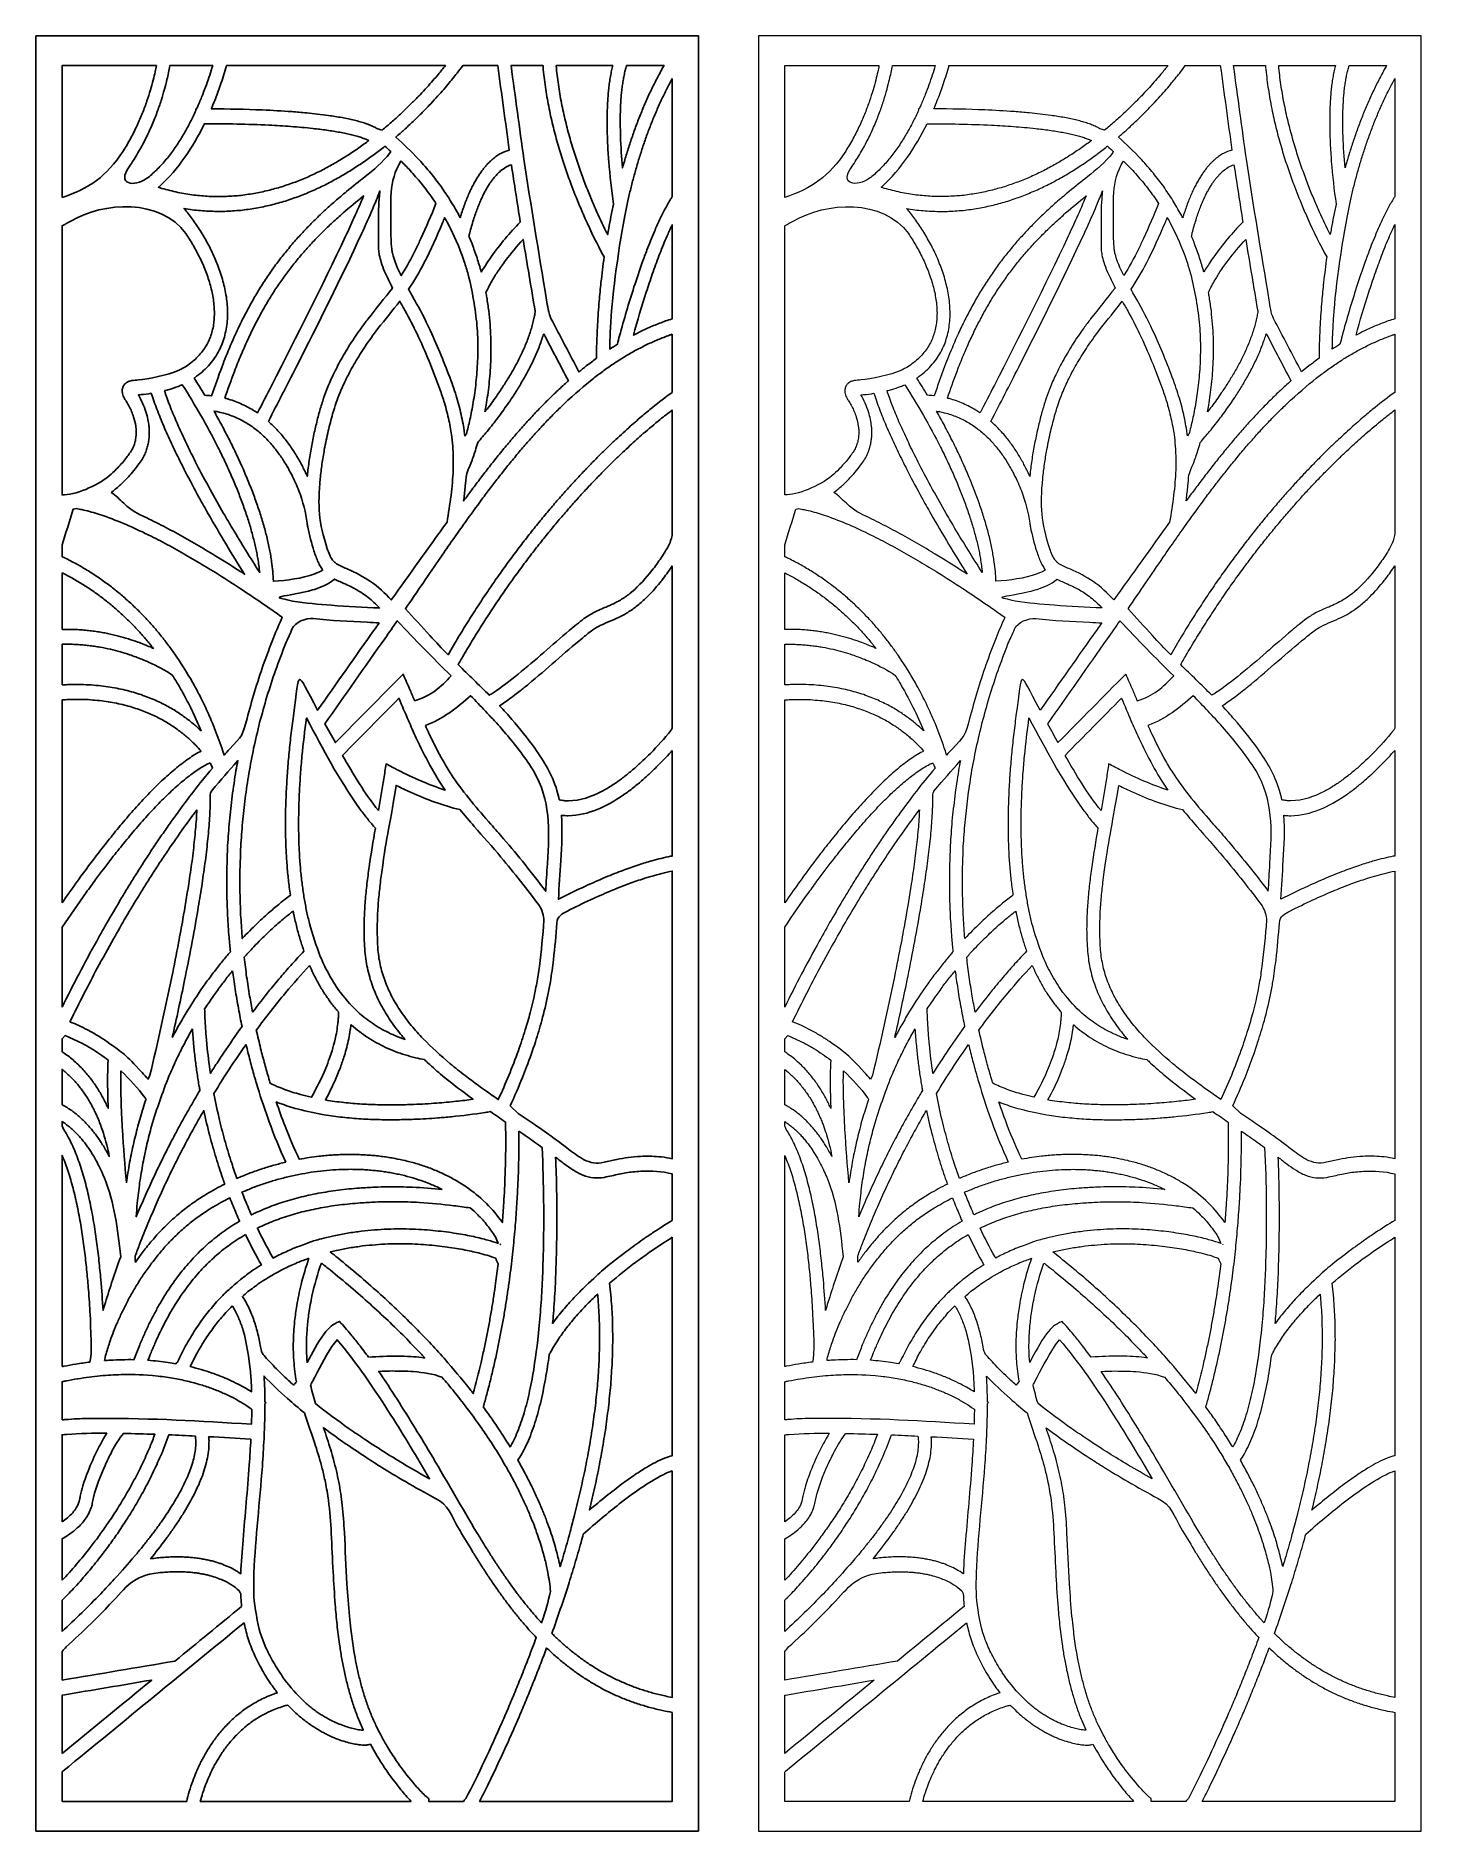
# Model space of a CAD drawing. Header units: centimetres. Extents: x -27.5 to -16.1, y -5.3 to 9.5.
import ezdxf

# ---------------------------------------------------------------- set-up
doc = ezdxf.new("R2010")
doc.units = ezdxf.units.CM
doc.header["$MEASUREMENT"] = 0
doc.layers.add('layer 1', color=7, linetype='Continuous')

msp = doc.modelspace()

# ---------------------------------------------------------------- linework, layer by layer
at = {"layer": 'layer 1', "color": 250}
for points, knots in [([(-22.0545, -5.25446), (-23.86966, -5.25446), (-25.68483, -5.25446), (-27.49999, -5.25446), (-27.49999, -5.25446), (-27.49999, -0.3363), (-27.49999, 4.58185), (-27.49999, 9.5), (-27.49999, 9.5), (-25.68483, 9.5), (-23.86966, 9.5), (-22.0545, 9.5), (-22.0545, 9.5), (-22.0545, 4.58185), (-22.0545, -0.3363), (-22.0545, -5.25446)], [0, 0, 0, 0, 0.2, 0.2, 0.2, 0.2, 0.4, 0.4, 0.4, 0.4, 0.6, 0.6, 0.6, 0.6, 1, 1, 1, 1]), ([(-27.28433, 8.17314), (-27.0642, 8.24292), (-26.92034, 8.34579), (-26.78338, 8.55226), (-26.78338, 8.55226), (-26.77256, 8.56998), (-26.76173, 8.5877), (-26.75091, 8.60543), (-26.75091, 8.60543), (-26.7409, 8.62319), (-26.73088, 8.64095), (-26.72087, 8.65872), (-26.72087, 8.65872), (-26.71165, 8.67643), (-26.70242, 8.69414), (-26.6932, 8.71186), (-26.6932, 8.71186), (-26.68473, 8.72943), (-26.67626, 8.747), (-26.66779, 8.76457), (-26.66779, 8.76457), (-26.66005, 8.7819), (-26.65231, 8.79923), (-26.64457, 8.81656), (-26.64457, 8.81656), (-26.63753, 8.83356), (-26.6305, 8.85056), (-26.62346, 8.86757), (-26.62346, 8.86757), (-26.61709, 8.88414), (-26.61072, 8.90072), (-26.60436, 8.9173), (-26.60436, 8.9173), (-26.59863, 8.93335), (-26.59291, 8.94941), (-26.58719, 8.96547), (-26.58719, 8.96547), (-26.57755, 8.99564), (-26.56791, 9.02582), (-26.55828, 9.05599), (-26.55828, 9.05599), (-26.55086, 9.08295), (-26.54345, 9.10991), (-26.53603, 9.13686), (-26.53603, 9.13686), (-26.5306, 9.15984), (-26.52516, 9.18282), (-26.51972, 9.2058), (-26.51972, 9.2058), (-26.51624, 9.22238), (-26.51281, 9.23897), (-26.50962, 9.25562), (-26.50962, 9.25562), (-26.76786, 9.25562), (-27.02609, 9.25562), (-27.28433, 9.25562), (-27.28433, 9.25562), (-27.28433, 8.89479), (-27.28433, 8.53397), (-27.28433, 8.17314)], [0, 0, 0, 0, 0.0625, 0.0625, 0.0625, 0.0625, 0.125, 0.125, 0.125, 0.125, 0.1875, 0.1875, 0.1875, 0.1875, 0.25, 0.25, 0.25, 0.25, 0.3125, 0.3125, 0.3125, 0.3125, 0.375, 0.375, 0.375, 0.375, 0.4375, 0.4375, 0.4375, 0.4375, 0.5, 0.5, 0.5, 0.5, 0.5625, 0.5625, 0.5625, 0.5625, 0.625, 0.625, 0.625, 0.625, 0.6875, 0.6875, 0.6875, 0.6875, 0.75, 0.75, 0.75, 0.75, 0.8125, 0.8125, 0.8125, 0.8125, 0.875, 0.875, 0.875, 0.875, 1, 1, 1, 1]), ([(-26.58717, 8.32944), (-26.5739, 8.34032), (-26.56064, 8.3512), (-26.54738, 8.36209), (-26.54738, 8.36209), (-26.5346, 8.37388), (-26.52182, 8.38567), (-26.50904, 8.39746), (-26.50904, 8.39746), (-26.49675, 8.41007), (-26.48446, 8.42269), (-26.47217, 8.4353), (-26.47217, 8.4353), (-26.46037, 8.44864), (-26.44857, 8.46198), (-26.43677, 8.47532), (-26.43677, 8.47532), (-26.42547, 8.4893), (-26.41417, 8.50327), (-26.40286, 8.51724), (-26.40286, 8.51724), (-26.39205, 8.53175), (-26.38125, 8.54626), (-26.37044, 8.56077), (-26.37044, 8.56077), (-26.36014, 8.57572), (-26.34983, 8.59066), (-26.33953, 8.60561), (-26.33953, 8.60561), (-26.32973, 8.6209), (-26.31992, 8.63618), (-26.31012, 8.65146), (-26.31012, 8.65146), (-26.30082, 8.66698), (-26.29152, 8.6825), (-26.28223, 8.69803), (-26.28223, 8.69803), (-26.27343, 8.71368), (-26.26464, 8.72934), (-26.25584, 8.745), (-26.25584, 8.745), (-26.24755, 8.76068), (-26.23926, 8.77638), (-26.23097, 8.79207), (-26.23097, 8.79207), (-26.22319, 8.80769), (-26.2154, 8.82331), (-26.20761, 8.83893), (-26.20761, 8.83893), (-26.20025, 8.85495), (-26.19289, 8.87097), (-26.18553, 8.88699), (-26.18553, 8.88699), (-26.18553, 8.89112), (-26.18553, 8.89525), (-26.18553, 8.89938), (-26.18553, 8.89938), (-26.18363, 8.89941), (-26.18172, 8.89943), (-26.17981, 8.89945), (-26.17981, 8.89945), (-26.17501, 8.90991), (-26.1702, 8.92037), (-26.16539, 8.93083), (-26.16539, 8.93083), (-26.15331, 8.95997), (-26.14122, 8.98911), (-26.12914, 9.01825), (-26.12914, 9.01825), (-26.11901, 9.04508), (-26.10889, 9.07191), (-26.09876, 9.09874), (-26.09876, 9.09874), (-26.08052, 9.15046), (-26.06272, 9.20264), (-26.04727, 9.25562), (-26.04727, 9.25562), (-26.16471, 9.25562), (-26.28215, 9.25562), (-26.39959, 9.25562), (-26.39959, 9.25562), (-26.40633, 9.21728), (-26.41438, 9.17938), (-26.42301, 9.14139), (-26.42301, 9.14139), (-26.42981, 9.11474), (-26.4366, 9.0881), (-26.4434, 9.06145), (-26.4434, 9.06145), (-26.45242, 9.03105), (-26.46143, 9.00065), (-26.47044, 8.97025), (-26.47044, 8.97025), (-26.47586, 8.95388), (-26.48128, 8.9375), (-26.4867, 8.92113), (-26.4867, 8.92113), (-26.49277, 8.90409), (-26.49884, 8.88706), (-26.50491, 8.87002), (-26.50491, 8.87002), (-26.51167, 8.85242), (-26.51843, 8.83483), (-26.52519, 8.81723), (-26.52519, 8.81723), (-26.53267, 8.79916), (-26.54015, 8.78109), (-26.54763, 8.76302), (-26.54763, 8.76302), (-26.55587, 8.74457), (-26.5641, 8.72613), (-26.57234, 8.70768), (-26.57234, 8.70768), (-26.58137, 8.68895), (-26.59039, 8.67023), (-26.59942, 8.6515), (-26.59942, 8.6515), (-26.60927, 8.63259), (-26.61912, 8.61367), (-26.62897, 8.59476), (-26.62897, 8.59476), (-26.63968, 8.57576), (-26.65039, 8.55675), (-26.6611, 8.53775), (-26.6611, 8.53775), (-26.67271, 8.51875), (-26.68431, 8.49975), (-26.69592, 8.48075), (-26.69592, 8.48075), (-26.70845, 8.46186), (-26.72099, 8.44296), (-26.73352, 8.42407), (-26.73352, 8.42407), (-26.83936, 8.27746), (-26.69316, 8.25549), (-26.58717, 8.32944)], [0, 0, 0, 0, 0.02857143, 0.02857143, 0.02857143, 0.02857143, 0.05714286, 0.05714286, 0.05714286, 0.05714286, 0.08571429, 0.08571429, 0.08571429, 0.08571429, 0.11428571, 0.11428571, 0.11428571, 0.11428571, 0.14285714, 0.14285714, 0.14285714, 0.14285714, 0.17142857, 0.17142857, 0.17142857, 0.17142857, 0.2, 0.2, 0.2, 0.2, 0.22857143, 0.22857143, 0.22857143, 0.22857143, 0.25714286, 0.25714286, 0.25714286, 0.25714286, 0.28571429, 0.28571429, 0.28571429, 0.28571429, 0.31428571, 0.31428571, 0.31428571, 0.31428571, 0.34285714, 0.34285714, 0.34285714, 0.34285714, 0.37142857, 0.37142857, 0.37142857, 0.37142857, 0.4, 0.4, 0.4, 0.4, 0.42857143, 0.42857143, 0.42857143, 0.42857143, 0.45714286, 0.45714286, 0.45714286, 0.45714286, 0.48571429, 0.48571429, 0.48571429, 0.48571429, 0.51428571, 0.51428571, 0.51428571, 0.51428571, 0.54285714, 0.54285714, 0.54285714, 0.54285714, 0.57142857, 0.57142857, 0.57142857, 0.57142857, 0.6, 0.6, 0.6, 0.6, 0.62857143, 0.62857143, 0.62857143, 0.62857143, 0.65714286, 0.65714286, 0.65714286, 0.65714286, 0.68571429, 0.68571429, 0.68571429, 0.68571429, 0.71428571, 0.71428571, 0.71428571, 0.71428571, 0.74285714, 0.74285714, 0.74285714, 0.74285714, 0.77142857, 0.77142857, 0.77142857, 0.77142857, 0.8, 0.8, 0.8, 0.8, 0.82857143, 0.82857143, 0.82857143, 0.82857143, 0.85714286, 0.85714286, 0.85714286, 0.85714286, 0.88571429, 0.88571429, 0.88571429, 0.88571429, 0.91428571, 0.91428571, 0.91428571, 0.91428571, 0.94285714, 0.94285714, 0.94285714, 0.94285714, 1, 1, 1, 1]), ([(-26.05893, 8.90029), (-25.91886, 8.90006), (-25.77892, 8.89691), (-25.63891, 8.89141), (-25.63891, 8.89141), (-25.55828, 8.88772), (-25.47781, 8.88315), (-25.39726, 8.87756), (-25.39726, 8.87756), (-25.3563, 8.8741), (-25.31535, 8.87065), (-25.27439, 8.86719), (-25.27439, 8.86719), (-25.21467, 8.8611), (-25.15521, 8.85424), (-25.09564, 8.8464), (-25.09564, 8.8464), (-25.05853, 8.84045), (-25.02142, 8.8345), (-24.98431, 8.82854), (-24.98431, 8.82854), (-24.96687, 8.82511), (-24.94944, 8.82168), (-24.93201, 8.81825), (-24.93201, 8.81825), (-24.91547, 8.81449), (-24.89893, 8.81073), (-24.88238, 8.80697), (-24.88238, 8.80697), (-24.86683, 8.80285), (-24.85128, 8.79873), (-24.83572, 8.79461), (-24.83572, 8.79461), (-24.82124, 8.79009), (-24.80676, 8.78557), (-24.79228, 8.78105), (-24.79228, 8.78105), (-24.77895, 8.77607), (-24.76561, 8.7711), (-24.75228, 8.76612), (-24.75228, 8.76612), (-24.74013, 8.76058), (-24.72799, 8.75505), (-24.71585, 8.74951), (-24.71585, 8.74951), (-24.70766, 8.74482), (-24.69947, 8.74013), (-24.69128, 8.73544), (-24.69128, 8.73544), (-24.67937, 8.73206), (-24.66746, 8.72869), (-24.65555, 8.72532), (-24.65555, 8.72532), (-24.64226, 8.73627), (-24.62896, 8.74722), (-24.61566, 8.75817), (-24.61566, 8.75817), (-24.59056, 8.78017), (-24.56546, 8.80218), (-24.54036, 8.82418), (-24.54036, 8.82418), (-24.51682, 8.84603), (-24.49328, 8.86788), (-24.46974, 8.88973), (-24.46974, 8.88973), (-24.44781, 8.91119), (-24.42587, 8.93265), (-24.40394, 8.95411), (-24.40394, 8.95411), (-24.38367, 8.97494), (-24.3634, 8.99577), (-24.34312, 9.0166), (-24.34312, 9.0166), (-24.32456, 9.03657), (-24.306, 9.05653), (-24.28744, 9.07649), (-24.28744, 9.07649), (-24.27063, 9.09535), (-24.25383, 9.11421), (-24.23703, 9.13307), (-24.23703, 9.13307), (-24.22204, 9.15058), (-24.20704, 9.16809), (-24.19205, 9.1856), (-24.19205, 9.1856), (-24.17311, 9.20894), (-24.15418, 9.23228), (-24.13524, 9.25562), (-24.13524, 9.25562), (-24.73492, 9.25562), (-25.33459, 9.25562), (-25.93426, 9.25562), (-25.93426, 9.25562), (-25.93593, 9.24938), (-25.93763, 9.24315), (-25.93936, 9.23693), (-25.93936, 9.23693), (-25.95354, 9.18777), (-25.96901, 9.13941), (-25.98533, 9.0911), (-25.98533, 9.0911), (-25.99989, 9.04983), (-26.015, 9.00905), (-26.03071, 8.96832), (-26.03071, 8.96832), (-26.04012, 8.94564), (-26.04952, 8.92297), (-26.05893, 8.90029)], [0, 0, 0, 0, 0.03571429, 0.03571429, 0.03571429, 0.03571429, 0.07142857, 0.07142857, 0.07142857, 0.07142857, 0.10714286, 0.10714286, 0.10714286, 0.10714286, 0.14285714, 0.14285714, 0.14285714, 0.14285714, 0.17857143, 0.17857143, 0.17857143, 0.17857143, 0.21428571, 0.21428571, 0.21428571, 0.21428571, 0.25, 0.25, 0.25, 0.25, 0.28571429, 0.28571429, 0.28571429, 0.28571429, 0.32142857, 0.32142857, 0.32142857, 0.32142857, 0.35714286, 0.35714286, 0.35714286, 0.35714286, 0.39285714, 0.39285714, 0.39285714, 0.39285714, 0.42857143, 0.42857143, 0.42857143, 0.42857143, 0.46428571, 0.46428571, 0.46428571, 0.46428571, 0.5, 0.5, 0.5, 0.5, 0.53571429, 0.53571429, 0.53571429, 0.53571429, 0.57142857, 0.57142857, 0.57142857, 0.57142857, 0.60714286, 0.60714286, 0.60714286, 0.60714286, 0.64285714, 0.64285714, 0.64285714, 0.64285714, 0.67857143, 0.67857143, 0.67857143, 0.67857143, 0.71428571, 0.71428571, 0.71428571, 0.71428571, 0.75, 0.75, 0.75, 0.75, 0.78571429, 0.78571429, 0.78571429, 0.78571429, 0.82142857, 0.82142857, 0.82142857, 0.82142857, 0.85714286, 0.85714286, 0.85714286, 0.85714286, 0.89285714, 0.89285714, 0.89285714, 0.89285714, 0.92857143, 0.92857143, 0.92857143, 0.92857143, 1, 1, 1, 1]), ([(-24.0132, 8.00494), (-24.01077, 8.0131), (-24.00834, 8.02126), (-24.00591, 8.02942), (-24.00591, 8.02942), (-24.00021, 8.04677), (-23.99451, 8.06412), (-23.98881, 8.08146), (-23.98881, 8.08146), (-23.98295, 8.09766), (-23.97708, 8.11386), (-23.97122, 8.13006), (-23.97122, 8.13006), (-23.96522, 8.14515), (-23.95922, 8.16024), (-23.95321, 8.17533), (-23.95321, 8.17533), (-23.94709, 8.18935), (-23.94097, 8.20337), (-23.93485, 8.2174), (-23.93485, 8.2174), (-23.92863, 8.23039), (-23.92241, 8.24339), (-23.9162, 8.25639), (-23.9162, 8.25639), (-23.9099, 8.2684), (-23.90361, 8.28041), (-23.89731, 8.29241), (-23.89731, 8.29241), (-23.89096, 8.30348), (-23.88461, 8.31454), (-23.87826, 8.3256), (-23.87826, 8.3256), (-23.87188, 8.33575), (-23.8655, 8.3459), (-23.85912, 8.35605), (-23.85912, 8.35605), (-23.85272, 8.36533), (-23.84633, 8.3746), (-23.83994, 8.38388), (-23.83994, 8.38388), (-23.83356, 8.39232), (-23.82718, 8.40076), (-23.8208, 8.40921), (-23.8208, 8.40921), (-23.81446, 8.41685), (-23.80811, 8.42449), (-23.80177, 8.43213), (-23.80177, 8.43213), (-23.79549, 8.43901), (-23.78921, 8.44589), (-23.78293, 8.45276), (-23.78293, 8.45276), (-23.77673, 8.45892), (-23.77054, 8.46507), (-23.76435, 8.47122), (-23.76435, 8.47122), (-23.75827, 8.47668), (-23.75219, 8.48213), (-23.74611, 8.48759), (-23.74611, 8.48759), (-23.73441, 8.49658), (-23.72271, 8.50558), (-23.71101, 8.51457), (-23.71101, 8.51457), (-23.70012, 8.52124), (-23.68922, 8.52792), (-23.67832, 8.53459), (-23.67832, 8.53459), (-23.65607, 8.54586), (-23.6335, 8.55602), (-23.60945, 8.56118), (-23.60945, 8.56118), (-23.64118, 8.79266), (-23.67291, 9.02414), (-23.70465, 9.25562), (-23.70465, 9.25562), (-23.80043, 9.25562), (-23.89622, 9.25562), (-23.99201, 9.25562), (-23.99201, 9.25562), (-24.00726, 9.23511), (-24.02272, 9.21483), (-24.0383, 9.19459), (-24.0383, 9.19459), (-24.06352, 9.1635), (-24.08874, 9.13242), (-24.11395, 9.10133), (-24.11395, 9.10133), (-24.12943, 9.08326), (-24.14491, 9.06518), (-24.16038, 9.04711), (-24.16038, 9.04711), (-24.17771, 9.02766), (-24.19504, 9.00821), (-24.21237, 8.98876), (-24.21237, 8.98876), (-24.23151, 8.96818), (-24.25064, 8.9476), (-24.26978, 8.92702), (-24.26978, 8.92702), (-24.29068, 8.90555), (-24.31158, 8.88407), (-24.33248, 8.8626), (-24.33248, 8.8626), (-24.35509, 8.84047), (-24.37771, 8.81834), (-24.40033, 8.79621), (-24.40033, 8.79621), (-24.42462, 8.77366), (-24.44891, 8.75112), (-24.4732, 8.72857), (-24.4732, 8.72857), (-24.49621, 8.7084), (-24.51922, 8.68823), (-24.54223, 8.66806), (-24.54223, 8.66806), (-24.47251, 8.60534), (-24.42543, 8.55952), (-24.34953, 8.48226), (-24.34953, 8.48226), (-24.31792, 8.44578), (-24.28632, 8.40931), (-24.25471, 8.37284), (-24.25471, 8.37284), (-24.22642, 8.33571), (-24.19812, 8.29858), (-24.16982, 8.26145), (-24.16982, 8.26145), (-24.14468, 8.22381), (-24.11954, 8.18616), (-24.0944, 8.14851), (-24.0944, 8.14851), (-24.07228, 8.11048), (-24.05016, 8.07245), (-24.02804, 8.03443), (-24.02804, 8.03443), (-24.02309, 8.0246), (-24.01815, 8.01477), (-24.0132, 8.00494)], [0, 0, 0, 0, 0.02777778, 0.02777778, 0.02777778, 0.02777778, 0.05555556, 0.05555556, 0.05555556, 0.05555556, 0.08333333, 0.08333333, 0.08333333, 0.08333333, 0.11111111, 0.11111111, 0.11111111, 0.11111111, 0.13888889, 0.13888889, 0.13888889, 0.13888889, 0.16666667, 0.16666667, 0.16666667, 0.16666667, 0.19444444, 0.19444444, 0.19444444, 0.19444444, 0.22222222, 0.22222222, 0.22222222, 0.22222222, 0.25, 0.25, 0.25, 0.25, 0.27777778, 0.27777778, 0.27777778, 0.27777778, 0.30555556, 0.30555556, 0.30555556, 0.30555556, 0.33333333, 0.33333333, 0.33333333, 0.33333333, 0.36111111, 0.36111111, 0.36111111, 0.36111111, 0.38888889, 0.38888889, 0.38888889, 0.38888889, 0.41666667, 0.41666667, 0.41666667, 0.41666667, 0.44444444, 0.44444444, 0.44444444, 0.44444444, 0.47222222, 0.47222222, 0.47222222, 0.47222222, 0.5, 0.5, 0.5, 0.5, 0.52777778, 0.52777778, 0.52777778, 0.52777778, 0.55555556, 0.55555556, 0.55555556, 0.55555556, 0.58333333, 0.58333333, 0.58333333, 0.58333333, 0.61111111, 0.61111111, 0.61111111, 0.61111111, 0.63888889, 0.63888889, 0.63888889, 0.63888889, 0.66666667, 0.66666667, 0.66666667, 0.66666667, 0.69444444, 0.69444444, 0.69444444, 0.69444444, 0.72222222, 0.72222222, 0.72222222, 0.72222222, 0.75, 0.75, 0.75, 0.75, 0.77777778, 0.77777778, 0.77777778, 0.77777778, 0.80555556, 0.80555556, 0.80555556, 0.80555556, 0.83333333, 0.83333333, 0.83333333, 0.83333333, 0.86111111, 0.86111111, 0.86111111, 0.86111111, 0.88888889, 0.88888889, 0.88888889, 0.88888889, 0.91666667, 0.91666667, 0.91666667, 0.91666667, 0.94444444, 0.94444444, 0.94444444, 0.94444444, 1, 1, 1, 1]), ([(-22.89169, 6.94891), (-22.89019, 7.00831), (-22.8877, 7.06753), (-22.88469, 7.12687), (-22.88469, 7.12687), (-22.8808, 7.19163), (-22.87618, 7.25617), (-22.87098, 7.32081), (-22.87098, 7.32081), (-22.86603, 7.37178), (-22.86107, 7.42275), (-22.85612, 7.47371), (-22.85612, 7.47371), (-22.84807, 7.54358), (-22.83971, 7.61328), (-22.82985, 7.68286), (-22.82985, 7.68286), (-22.88666, 7.78448), (-22.93734, 7.89046), (-22.98596, 7.99733), (-22.98596, 7.99733), (-23.00112, 8.03228), (-23.01628, 8.06722), (-23.03145, 8.10217), (-23.03145, 8.10217), (-23.05566, 8.16088), (-23.07899, 8.21976), (-23.10169, 8.27925), (-23.10169, 8.27925), (-23.11711, 8.32251), (-23.13253, 8.36577), (-23.14795, 8.40903), (-23.14795, 8.40903), (-23.15544, 8.43171), (-23.16294, 8.45438), (-23.17043, 8.47706), (-23.17043, 8.47706), (-23.1777, 8.50038), (-23.18498, 8.52369), (-23.19225, 8.54701), (-23.19225, 8.54701), (-23.19925, 8.57092), (-23.20625, 8.59484), (-23.21326, 8.61875), (-23.21326, 8.61875), (-23.21993, 8.64322), (-23.2266, 8.6677), (-23.23328, 8.69217), (-23.23328, 8.69217), (-23.23957, 8.71715), (-23.24587, 8.74214), (-23.25216, 8.76712), (-23.25216, 8.76712), (-23.25802, 8.79258), (-23.26387, 8.81804), (-23.26973, 8.8435), (-23.26973, 8.8435), (-23.27509, 8.86938), (-23.28046, 8.89527), (-23.28582, 8.92116), (-23.28582, 8.92116), (-23.29064, 8.94744), (-23.29546, 8.97372), (-23.30027, 9), (-23.30027, 9), (-23.30449, 9.02662), (-23.3087, 9.05325), (-23.31292, 9.07987), (-23.31292, 9.07987), (-23.31647, 9.1068), (-23.32003, 9.13373), (-23.32358, 9.16066), (-23.32358, 9.16066), (-23.32642, 9.18786), (-23.32926, 9.21505), (-23.3321, 9.24225), (-23.3321, 9.24225), (-23.33244, 9.2467), (-23.33278, 9.25116), (-23.33311, 9.25562), (-23.33311, 9.25562), (-23.42058, 9.25562), (-23.50805, 9.25562), (-23.59552, 9.25562), (-23.59552, 9.25562), (-23.56045, 8.99979), (-23.52538, 8.74396), (-23.49031, 8.48812), (-23.49031, 8.48812), (-23.43027, 8.10033), (-23.37019, 7.73301), (-23.30266, 7.3269), (-23.30266, 7.3269), (-23.2967, 7.29105), (-23.28633, 7.21393), (-23.26736, 7.17773), (-23.26736, 7.17773), (-23.19066, 7.03136), (-23.11397, 6.88499), (-23.03728, 6.73862), (-23.03728, 6.73862), (-23.01731, 6.75484), (-22.99735, 6.77107), (-22.97738, 6.78729), (-22.97738, 6.78729), (-22.94902, 6.80869), (-22.92066, 6.83008), (-22.8923, 6.85148), (-22.8923, 6.85148), (-22.89235, 6.88397), (-22.89226, 6.91639), (-22.89169, 6.94891)], [0, 0, 0, 0, 0.03448276, 0.03448276, 0.03448276, 0.03448276, 0.06896552, 0.06896552, 0.06896552, 0.06896552, 0.10344828, 0.10344828, 0.10344828, 0.10344828, 0.13793103, 0.13793103, 0.13793103, 0.13793103, 0.17241379, 0.17241379, 0.17241379, 0.17241379, 0.20689655, 0.20689655, 0.20689655, 0.20689655, 0.24137931, 0.24137931, 0.24137931, 0.24137931, 0.27586207, 0.27586207, 0.27586207, 0.27586207, 0.31034483, 0.31034483, 0.31034483, 0.31034483, 0.34482759, 0.34482759, 0.34482759, 0.34482759, 0.37931034, 0.37931034, 0.37931034, 0.37931034, 0.4137931, 0.4137931, 0.4137931, 0.4137931, 0.44827586, 0.44827586, 0.44827586, 0.44827586, 0.48275862, 0.48275862, 0.48275862, 0.48275862, 0.51724138, 0.51724138, 0.51724138, 0.51724138, 0.55172414, 0.55172414, 0.55172414, 0.55172414, 0.5862069, 0.5862069, 0.5862069, 0.5862069, 0.62068966, 0.62068966, 0.62068966, 0.62068966, 0.65517241, 0.65517241, 0.65517241, 0.65517241, 0.68965517, 0.68965517, 0.68965517, 0.68965517, 0.72413793, 0.72413793, 0.72413793, 0.72413793, 0.75862069, 0.75862069, 0.75862069, 0.75862069, 0.79310345, 0.79310345, 0.79310345, 0.79310345, 0.82758621, 0.82758621, 0.82758621, 0.82758621, 0.86206897, 0.86206897, 0.86206897, 0.86206897, 0.89655172, 0.89655172, 0.89655172, 0.89655172, 0.93103448, 0.93103448, 0.93103448, 0.93103448, 1, 1, 1, 1]), ([(-23.22489, 9.25562), (-23.22486, 9.25529), (-23.22484, 9.25496), (-23.22481, 9.25463), (-23.22481, 9.25463), (-23.22211, 9.22872), (-23.2194, 9.2028), (-23.21669, 9.17689), (-23.21669, 9.17689), (-23.2133, 9.15116), (-23.2099, 9.12543), (-23.2065, 9.0997), (-23.2065, 9.0997), (-23.20247, 9.0742), (-23.19843, 9.04871), (-23.1944, 9.02321), (-23.1944, 9.02321), (-23.18977, 8.99799), (-23.18515, 8.97278), (-23.18053, 8.94756), (-23.18053, 8.94756), (-23.17537, 8.92266), (-23.17021, 8.89777), (-23.16505, 8.87288), (-23.16505, 8.87288), (-23.15941, 8.84835), (-23.15377, 8.82383), (-23.14813, 8.7993), (-23.14813, 8.7993), (-23.14205, 8.7752), (-23.13598, 8.75109), (-23.12991, 8.72698), (-23.12991, 8.72698), (-23.12346, 8.70333), (-23.11701, 8.67968), (-23.11056, 8.65604), (-23.11056, 8.65604), (-23.10379, 8.63289), (-23.09701, 8.60975), (-23.09024, 8.58661), (-23.09024, 8.58661), (-23.08319, 8.56403), (-23.07614, 8.54144), (-23.06909, 8.51885), (-23.06909, 8.51885), (-23.0544, 8.47551), (-23.0397, 8.43217), (-23.025, 8.38883), (-23.025, 8.38883), (-23.00986, 8.34825), (-22.99471, 8.30766), (-22.97957, 8.26708), (-22.97957, 8.26708), (-22.9644, 8.2296), (-22.94924, 8.19213), (-22.93407, 8.15465), (-22.93407, 8.15465), (-22.91931, 8.12065), (-22.90456, 8.08665), (-22.8898, 8.05265), (-22.8898, 8.05265), (-22.86127, 7.98991), (-22.83212, 7.92774), (-22.80118, 7.86648), (-22.80118, 7.86648), (-22.7982, 7.88378), (-22.79523, 7.90108), (-22.79225, 7.91838), (-22.79225, 7.91838), (-22.78617, 7.95067), (-22.78008, 7.98296), (-22.77399, 8.01525), (-22.77399, 8.01525), (-22.76702, 8.04893), (-22.76006, 8.08261), (-22.7531, 8.11629), (-22.7531, 8.11629), (-22.76991, 8.23286), (-22.78239, 8.34983), (-22.79216, 8.46742), (-22.79216, 8.46742), (-22.79585, 8.5176), (-22.79901, 8.5677), (-22.80165, 8.61798), (-22.80165, 8.61798), (-22.80285, 8.6531), (-22.80404, 8.68823), (-22.80524, 8.72336), (-22.80524, 8.72336), (-22.80544, 8.75906), (-22.80563, 8.79476), (-22.80583, 8.83047), (-22.80583, 8.83047), (-22.80479, 8.86611), (-22.80375, 8.90175), (-22.80271, 8.9374), (-22.80271, 8.9374), (-22.80166, 8.955), (-22.8006, 8.9726), (-22.79954, 8.99021), (-22.79954, 8.99021), (-22.79807, 9.00756), (-22.79661, 9.02492), (-22.79515, 9.04228), (-22.79515, 9.04228), (-22.79325, 9.05931), (-22.79135, 9.07634), (-22.78946, 9.09338), (-22.78946, 9.09338), (-22.78708, 9.11002), (-22.78471, 9.12666), (-22.78234, 9.1433), (-22.78234, 9.1433), (-22.77946, 9.15947), (-22.77657, 9.17565), (-22.77369, 9.19183), (-22.77369, 9.19183), (-22.77025, 9.20747), (-22.76681, 9.22311), (-22.76337, 9.23875), (-22.76337, 9.23875), (-22.76185, 9.24437), (-22.76034, 9.25), (-22.75883, 9.25562), (-22.75883, 9.25562), (-22.91418, 9.25562), (-23.06953, 9.25562), (-23.22489, 9.25562)], [0, 0, 0, 0, 0.03030303, 0.03030303, 0.03030303, 0.03030303, 0.06060606, 0.06060606, 0.06060606, 0.06060606, 0.09090909, 0.09090909, 0.09090909, 0.09090909, 0.12121212, 0.12121212, 0.12121212, 0.12121212, 0.15151515, 0.15151515, 0.15151515, 0.15151515, 0.18181818, 0.18181818, 0.18181818, 0.18181818, 0.21212121, 0.21212121, 0.21212121, 0.21212121, 0.24242424, 0.24242424, 0.24242424, 0.24242424, 0.27272727, 0.27272727, 0.27272727, 0.27272727, 0.3030303, 0.3030303, 0.3030303, 0.3030303, 0.33333333, 0.33333333, 0.33333333, 0.33333333, 0.36363636, 0.36363636, 0.36363636, 0.36363636, 0.39393939, 0.39393939, 0.39393939, 0.39393939, 0.42424242, 0.42424242, 0.42424242, 0.42424242, 0.45454545, 0.45454545, 0.45454545, 0.45454545, 0.48484848, 0.48484848, 0.48484848, 0.48484848, 0.51515152, 0.51515152, 0.51515152, 0.51515152, 0.54545455, 0.54545455, 0.54545455, 0.54545455, 0.57575758, 0.57575758, 0.57575758, 0.57575758, 0.60606061, 0.60606061, 0.60606061, 0.60606061, 0.63636364, 0.63636364, 0.63636364, 0.63636364, 0.66666667, 0.66666667, 0.66666667, 0.66666667, 0.6969697, 0.6969697, 0.6969697, 0.6969697, 0.72727273, 0.72727273, 0.72727273, 0.72727273, 0.75757576, 0.75757576, 0.75757576, 0.75757576, 0.78787879, 0.78787879, 0.78787879, 0.78787879, 0.81818182, 0.81818182, 0.81818182, 0.81818182, 0.84848485, 0.84848485, 0.84848485, 0.84848485, 0.87878788, 0.87878788, 0.87878788, 0.87878788, 0.90909091, 0.90909091, 0.90909091, 0.90909091, 0.93939394, 0.93939394, 0.93939394, 0.93939394, 1, 1, 1, 1]), ([(-22.27016, 9.14905), (-22.28509, 9.12112), (-22.30001, 9.09318), (-22.31494, 9.06525), (-22.31494, 9.06525), (-22.33027, 9.03388), (-22.3456, 9.0025), (-22.36093, 8.97112), (-22.36093, 8.97112), (-22.37523, 8.93915), (-22.38954, 8.90717), (-22.40385, 8.8752), (-22.40385, 8.8752), (-22.41717, 8.84274), (-22.43049, 8.81028), (-22.4438, 8.77782), (-22.4438, 8.77782), (-22.45617, 8.74499), (-22.46853, 8.71216), (-22.48089, 8.67933), (-22.48089, 8.67933), (-22.49233, 8.64625), (-22.50377, 8.61318), (-22.51521, 8.5801), (-22.51521, 8.5801), (-22.52576, 8.54688), (-22.53631, 8.51367), (-22.54686, 8.48046), (-22.54686, 8.48046), (-22.55656, 8.44723), (-22.56625, 8.414), (-22.57595, 8.38077), (-22.57595, 8.38077), (-22.58482, 8.34764), (-22.5937, 8.31451), (-22.60258, 8.28138), (-22.60258, 8.28138), (-22.61067, 8.24847), (-22.61876, 8.21556), (-22.62685, 8.18265), (-22.62685, 8.18265), (-22.68661, 7.91749), (-22.7476, 7.50887), (-22.76914, 7.24073), (-22.76914, 7.24073), (-22.77178, 7.20022), (-22.77443, 7.15971), (-22.77707, 7.11921), (-22.77707, 7.11921), (-22.78034, 7.05478), (-22.7833, 6.99032), (-22.78426, 6.9258), (-22.78426, 6.9258), (-22.76335, 6.93907), (-22.74243, 6.95235), (-22.72152, 6.96563), (-22.72152, 6.96563), (-22.71558, 6.98867), (-22.70961, 7.01171), (-22.70349, 7.0347), (-22.70349, 7.0347), (-22.66706, 7.16986), (-22.62724, 7.30355), (-22.58482, 7.43644), (-22.58482, 7.43644), (-22.56275, 7.50404), (-22.53999, 7.57118), (-22.51639, 7.63812), (-22.51639, 7.63812), (-22.50373, 7.67243), (-22.49106, 7.70674), (-22.4784, 7.74106), (-22.4784, 7.74106), (-22.45871, 7.79183), (-22.43849, 7.8421), (-22.41749, 7.89221), (-22.41749, 7.89221), (-22.40321, 7.92407), (-22.38892, 7.95594), (-22.37463, 7.98781), (-22.37463, 7.98781), (-22.36728, 8.00297), (-22.35993, 8.01814), (-22.35259, 8.03331), (-22.35259, 8.03331), (-22.34511, 8.04785), (-22.33764, 8.0624), (-22.33016, 8.07695), (-22.33016, 8.07695), (-22.32256, 8.09079), (-22.31496, 8.10464), (-22.30735, 8.11849), (-22.30735, 8.11849), (-22.29962, 8.13156), (-22.29189, 8.14463), (-22.28415, 8.15771), (-22.28415, 8.15771), (-22.27949, 8.16494), (-22.27483, 8.17218), (-22.27016, 8.17942), (-22.27016, 8.17942), (-22.27016, 8.50263), (-22.27016, 8.82584), (-22.27016, 9.14905)], [0, 0, 0, 0, 0.03703704, 0.03703704, 0.03703704, 0.03703704, 0.07407407, 0.07407407, 0.07407407, 0.07407407, 0.11111111, 0.11111111, 0.11111111, 0.11111111, 0.14814815, 0.14814815, 0.14814815, 0.14814815, 0.18518519, 0.18518519, 0.18518519, 0.18518519, 0.22222222, 0.22222222, 0.22222222, 0.22222222, 0.25925926, 0.25925926, 0.25925926, 0.25925926, 0.2962963, 0.2962963, 0.2962963, 0.2962963, 0.33333333, 0.33333333, 0.33333333, 0.33333333, 0.37037037, 0.37037037, 0.37037037, 0.37037037, 0.40740741, 0.40740741, 0.40740741, 0.40740741, 0.44444444, 0.44444444, 0.44444444, 0.44444444, 0.48148148, 0.48148148, 0.48148148, 0.48148148, 0.51851852, 0.51851852, 0.51851852, 0.51851852, 0.55555556, 0.55555556, 0.55555556, 0.55555556, 0.59259259, 0.59259259, 0.59259259, 0.59259259, 0.62962963, 0.62962963, 0.62962963, 0.62962963, 0.66666667, 0.66666667, 0.66666667, 0.66666667, 0.7037037, 0.7037037, 0.7037037, 0.7037037, 0.74074074, 0.74074074, 0.74074074, 0.74074074, 0.77777778, 0.77777778, 0.77777778, 0.77777778, 0.81481481, 0.81481481, 0.81481481, 0.81481481, 0.85185185, 0.85185185, 0.85185185, 0.85185185, 0.88888889, 0.88888889, 0.88888889, 0.88888889, 0.92592593, 0.92592593, 0.92592593, 0.92592593, 1, 1, 1, 1]), ([(-22.64545, 9.25562), (-22.64664, 9.25199), (-22.64783, 9.24836), (-22.64902, 9.24473), (-22.64902, 9.24473), (-22.65248, 9.23186), (-22.65595, 9.219), (-22.65941, 9.20613), (-22.65941, 9.20613), (-22.66243, 9.1924), (-22.66545, 9.17866), (-22.66847, 9.16493), (-22.66847, 9.16493), (-22.67106, 9.15044), (-22.67364, 9.13594), (-22.67623, 9.12145), (-22.67623, 9.12145), (-22.67839, 9.10629), (-22.68055, 9.09113), (-22.68271, 9.07598), (-22.68271, 9.07598), (-22.68446, 9.06026), (-22.68621, 9.04453), (-22.68796, 9.02881), (-22.68796, 9.02881), (-22.68933, 9.01262), (-22.69069, 8.99644), (-22.69205, 8.98025), (-22.69205, 8.98025), (-22.6937, 8.94684), (-22.69535, 8.91344), (-22.697, 8.88004), (-22.697, 8.88004), (-22.69737, 8.84589), (-22.69775, 8.81174), (-22.69812, 8.77758), (-22.69812, 8.77758), (-22.69742, 8.7434), (-22.69672, 8.70923), (-22.69602, 8.67505), (-22.69602, 8.67505), (-22.6925, 8.58823), (-22.68731, 8.50179), (-22.67938, 8.41534), (-22.67938, 8.41534), (-22.66918, 8.45034), (-22.65899, 8.48534), (-22.6488, 8.52034), (-22.6488, 8.52034), (-22.63792, 8.55459), (-22.62704, 8.58884), (-22.61616, 8.62309), (-22.61616, 8.62309), (-22.60434, 8.65726), (-22.59252, 8.69144), (-22.5807, 8.72561), (-22.5807, 8.72561), (-22.5679, 8.7596), (-22.55511, 8.79358), (-22.54231, 8.82757), (-22.54231, 8.82757), (-22.52849, 8.86124), (-22.51467, 8.89492), (-22.50086, 8.9286), (-22.50086, 8.9286), (-22.48598, 8.96185), (-22.4711, 8.99511), (-22.45622, 9.02836), (-22.45622, 9.02836), (-22.44023, 9.06108), (-22.42425, 9.09379), (-22.40826, 9.12651), (-22.40826, 9.12651), (-22.39113, 9.15857), (-22.374, 9.19063), (-22.35687, 9.22269), (-22.35687, 9.22269), (-22.35045, 9.23367), (-22.34402, 9.24464), (-22.33759, 9.25562), (-22.33759, 9.25562), (-22.44021, 9.25562), (-22.54283, 9.25562), (-22.64545, 9.25562)], [0, 0, 0, 0, 0.04545455, 0.04545455, 0.04545455, 0.04545455, 0.09090909, 0.09090909, 0.09090909, 0.09090909, 0.13636364, 0.13636364, 0.13636364, 0.13636364, 0.18181818, 0.18181818, 0.18181818, 0.18181818, 0.22727273, 0.22727273, 0.22727273, 0.22727273, 0.27272727, 0.27272727, 0.27272727, 0.27272727, 0.31818182, 0.31818182, 0.31818182, 0.31818182, 0.36363636, 0.36363636, 0.36363636, 0.36363636, 0.40909091, 0.40909091, 0.40909091, 0.40909091, 0.45454545, 0.45454545, 0.45454545, 0.45454545, 0.5, 0.5, 0.5, 0.5, 0.54545455, 0.54545455, 0.54545455, 0.54545455, 0.59090909, 0.59090909, 0.59090909, 0.59090909, 0.63636364, 0.63636364, 0.63636364, 0.63636364, 0.68181818, 0.68181818, 0.68181818, 0.68181818, 0.72727273, 0.72727273, 0.72727273, 0.72727273, 0.77272727, 0.77272727, 0.77272727, 0.77272727, 0.81818182, 0.81818182, 0.81818182, 0.81818182, 0.86363636, 0.86363636, 0.86363636, 0.86363636, 0.90909091, 0.90909091, 0.90909091, 0.90909091, 1, 1, 1, 1]), ([(-24.76396, 8.63974), (-24.77241, 8.64359), (-24.78086, 8.64744), (-24.78931, 8.65129), (-24.78931, 8.65129), (-24.8007, 8.65555), (-24.8121, 8.6598), (-24.82349, 8.66405), (-24.82349, 8.66405), (-24.83644, 8.66809), (-24.84938, 8.67213), (-24.86232, 8.67618), (-24.86232, 8.67618), (-24.87664, 8.67997), (-24.89095, 8.68376), (-24.90527, 8.68755), (-24.90527, 8.68755), (-24.92079, 8.69108), (-24.93632, 8.69461), (-24.95184, 8.69814), (-24.95184, 8.69814), (-24.96842, 8.7014), (-24.98501, 8.70466), (-25.00159, 8.70792), (-25.00159, 8.70792), (-25.03737, 8.71366), (-25.07315, 8.7194), (-25.10893, 8.72514), (-25.10893, 8.72514), (-25.14729, 8.72988), (-25.18566, 8.73462), (-25.22402, 8.73937), (-25.22402, 8.73937), (-25.28411, 8.7455), (-25.34413, 8.75087), (-25.40431, 8.75563), (-25.40431, 8.75563), (-25.46441, 8.7598), (-25.52447, 8.76346), (-25.58461, 8.76664), (-25.58461, 8.76664), (-25.76099, 8.77471), (-25.93763, 8.77937), (-26.11416, 8.77796), (-26.11416, 8.77796), (-26.21073, 8.58423), (-26.32804, 8.40691), (-26.48166, 8.26515), (-26.48166, 8.26515), (-26.48528, 8.26218), (-26.4889, 8.25921), (-26.49252, 8.25624), (-26.49252, 8.25624), (-26.48344, 8.25318), (-26.47436, 8.25013), (-26.46528, 8.24707), (-26.46528, 8.24707), (-26.42114, 8.23599), (-26.37699, 8.2249), (-26.33285, 8.21382), (-26.33285, 8.21382), (-26.28951, 8.20653), (-26.24617, 8.19924), (-26.20283, 8.19195), (-26.20283, 8.19195), (-26.16031, 8.18822), (-26.1178, 8.18449), (-26.07529, 8.18076), (-26.07529, 8.18076), (-26.03363, 8.18035), (-25.99198, 8.17994), (-25.95032, 8.17953), (-25.95032, 8.17953), (-25.90956, 8.18221), (-25.8688, 8.18489), (-25.82803, 8.18757), (-25.82803, 8.18757), (-25.7882, 8.19312), (-25.74836, 8.19866), (-25.70852, 8.2042), (-25.70852, 8.2042), (-25.66965, 8.21238), (-25.63078, 8.22056), (-25.59191, 8.22874), (-25.59191, 8.22874), (-25.55404, 8.23933), (-25.51618, 8.24992), (-25.47831, 8.26051), (-25.47831, 8.26051), (-25.4415, 8.27328), (-25.40468, 8.28605), (-25.36787, 8.29882), (-25.36787, 8.29882), (-25.33216, 8.31355), (-25.29644, 8.32827), (-25.26072, 8.343), (-25.26072, 8.343), (-25.22616, 8.35945), (-25.19159, 8.3759), (-25.15702, 8.39235), (-25.15702, 8.39235), (-25.12365, 8.4103), (-25.09028, 8.42825), (-25.05691, 8.44619), (-25.05691, 8.44619), (-25.02479, 8.4654), (-24.99267, 8.48461), (-24.96055, 8.50382), (-24.96055, 8.50382), (-24.92972, 8.52406), (-24.8989, 8.5443), (-24.86808, 8.56454), (-24.86808, 8.56454), (-24.83861, 8.58557), (-24.80915, 8.60661), (-24.77968, 8.62764), (-24.77968, 8.62764), (-24.77444, 8.63167), (-24.7692, 8.63571), (-24.76396, 8.63974)], [0, 0, 0, 0, 0.03225806, 0.03225806, 0.03225806, 0.03225806, 0.06451613, 0.06451613, 0.06451613, 0.06451613, 0.09677419, 0.09677419, 0.09677419, 0.09677419, 0.12903226, 0.12903226, 0.12903226, 0.12903226, 0.16129032, 0.16129032, 0.16129032, 0.16129032, 0.19354839, 0.19354839, 0.19354839, 0.19354839, 0.22580645, 0.22580645, 0.22580645, 0.22580645, 0.25806452, 0.25806452, 0.25806452, 0.25806452, 0.29032258, 0.29032258, 0.29032258, 0.29032258, 0.32258065, 0.32258065, 0.32258065, 0.32258065, 0.35483871, 0.35483871, 0.35483871, 0.35483871, 0.38709677, 0.38709677, 0.38709677, 0.38709677, 0.41935484, 0.41935484, 0.41935484, 0.41935484, 0.4516129, 0.4516129, 0.4516129, 0.4516129, 0.48387097, 0.48387097, 0.48387097, 0.48387097, 0.51612903, 0.51612903, 0.51612903, 0.51612903, 0.5483871, 0.5483871, 0.5483871, 0.5483871, 0.58064516, 0.58064516, 0.58064516, 0.58064516, 0.61290323, 0.61290323, 0.61290323, 0.61290323, 0.64516129, 0.64516129, 0.64516129, 0.64516129, 0.67741935, 0.67741935, 0.67741935, 0.67741935, 0.70967742, 0.70967742, 0.70967742, 0.70967742, 0.74193548, 0.74193548, 0.74193548, 0.74193548, 0.77419355, 0.77419355, 0.77419355, 0.77419355, 0.80645161, 0.80645161, 0.80645161, 0.80645161, 0.83870968, 0.83870968, 0.83870968, 0.83870968, 0.87096774, 0.87096774, 0.87096774, 0.87096774, 0.90322581, 0.90322581, 0.90322581, 0.90322581, 0.93548387, 0.93548387, 0.93548387, 0.93548387, 1, 1, 1, 1]), ([(-26.19837, 6.68751), (-26.16912, 6.64093), (-26.14029, 6.59409), (-26.1118, 6.54686), (-26.1118, 6.54686), (-26.09404, 6.5455), (-26.07627, 6.54413), (-26.0585, 6.54277), (-26.0585, 6.54277), (-26.05771, 6.54265), (-26.05691, 6.54253), (-26.05612, 6.54241), (-26.05612, 6.54241), (-26.02895, 6.62338), (-26.00042, 6.70371), (-25.97026, 6.78331), (-25.97026, 6.78331), (-25.9599, 6.81052), (-25.94918, 6.83756), (-25.93857, 6.86464), (-25.93857, 6.86464), (-25.91304, 6.92705), (-25.88675, 6.98861), (-25.85932, 7.04997), (-25.85932, 7.04997), (-25.85015, 7.06958), (-25.84099, 7.08918), (-25.83182, 7.10879), (-25.83182, 7.10879), (-25.82246, 7.12794), (-25.8131, 7.14708), (-25.80375, 7.16623), (-25.80375, 7.16623), (-25.79418, 7.18493), (-25.78462, 7.20363), (-25.77506, 7.22232), (-25.77506, 7.22232), (-25.7653, 7.24059), (-25.75553, 7.25886), (-25.74576, 7.27713), (-25.74576, 7.27713), (-25.73577, 7.29499), (-25.72579, 7.31285), (-25.7158, 7.33071), (-25.7158, 7.33071), (-25.70559, 7.34817), (-25.69538, 7.36563), (-25.68517, 7.38309), (-25.68517, 7.38309), (-25.67473, 7.40017), (-25.66429, 7.41726), (-25.65385, 7.43434), (-25.65385, 7.43434), (-25.64317, 7.45106), (-25.63249, 7.46778), (-25.62181, 7.48451), (-25.62181, 7.48451), (-25.61088, 7.50088), (-25.59996, 7.51726), (-25.58903, 7.53363), (-25.58903, 7.53363), (-25.57786, 7.54968), (-25.56668, 7.56573), (-25.5555, 7.58177), (-25.5555, 7.58177), (-25.54406, 7.59751), (-25.53263, 7.61325), (-25.52119, 7.62898), (-25.52119, 7.62898), (-25.50949, 7.64442), (-25.49778, 7.65987), (-25.48608, 7.67531), (-25.48608, 7.67531), (-25.4741, 7.69047), (-25.46213, 7.70564), (-25.45015, 7.7208), (-25.45015, 7.7208), (-25.42535, 7.75037), (-25.40055, 7.77993), (-25.37576, 7.8095), (-25.37576, 7.8095), (-25.34979, 7.83816), (-25.32382, 7.86683), (-25.29785, 7.89549), (-25.29785, 7.89549), (-25.27065, 7.9234), (-25.24346, 7.9513), (-25.21626, 7.97921), (-25.21626, 7.97921), (-25.18779, 8.00651), (-25.15931, 8.0338), (-25.13084, 8.06109), (-25.13084, 8.06109), (-25.10103, 8.08792), (-25.07122, 8.11475), (-25.04141, 8.14158), (-25.04141, 8.14158), (-25.0102, 8.16809), (-24.979, 8.1946), (-24.94779, 8.22111), (-24.94779, 8.22111), (-24.89664, 8.26287), (-24.84523, 8.304), (-24.79312, 8.34424), (-24.79312, 8.34424), (-24.73164, 8.39198), (-24.64268, 8.46775), (-24.59326, 8.53479), (-24.59326, 8.53479), (-24.58995, 8.53944), (-24.58646, 8.54427), (-24.58376, 8.54941), (-24.58376, 8.54941), (-24.59986, 8.56389), (-24.61596, 8.57837), (-24.63205, 8.59285), (-24.63205, 8.59285), (-24.63224, 8.59296), (-24.63242, 8.59306), (-24.6326, 8.59316), (-24.6326, 8.59316), (-24.63289, 8.59292), (-24.63319, 8.59268), (-24.63348, 8.59243), (-24.63348, 8.59243), (-24.66253, 8.57008), (-24.69158, 8.54773), (-24.72064, 8.52537), (-24.72064, 8.52537), (-24.75119, 8.50357), (-24.78174, 8.48176), (-24.81229, 8.45995), (-24.81229, 8.45995), (-24.84431, 8.43893), (-24.87632, 8.41791), (-24.90833, 8.39689), (-24.90833, 8.39689), (-24.94175, 8.3769), (-24.97518, 8.35691), (-25.00861, 8.33692), (-25.00861, 8.33692), (-25.0434, 8.3182), (-25.0782, 8.29949), (-25.113, 8.28077), (-25.113, 8.28077), (-25.14913, 8.26358), (-25.18526, 8.24638), (-25.22139, 8.22919), (-25.22139, 8.22919), (-25.2588, 8.21376), (-25.29622, 8.19834), (-25.33363, 8.18291), (-25.33363, 8.18291), (-25.37228, 8.1695), (-25.41094, 8.15609), (-25.44959, 8.14268), (-25.44959, 8.14268), (-25.48944, 8.13154), (-25.52928, 8.1204), (-25.56913, 8.10926), (-25.56913, 8.10926), (-25.61012, 8.10063), (-25.6511, 8.09201), (-25.69209, 8.08338), (-25.69209, 8.08338), (-25.73417, 8.07753), (-25.77625, 8.07167), (-25.81833, 8.06582), (-25.81833, 8.06582), (-25.86144, 8.06298), (-25.90455, 8.06014), (-25.94766, 8.05731), (-25.94766, 8.05731), (-25.99175, 8.05774), (-26.03584, 8.05818), (-26.07992, 8.05861), (-26.07992, 8.05861), (-26.12492, 8.06256), (-26.16992, 8.06651), (-26.21492, 8.07046), (-26.21492, 8.07046), (-26.23788, 8.07432), (-26.26084, 8.07818), (-26.28381, 8.08204), (-26.28381, 8.08204), (-26.28318, 8.08135), (-26.28256, 8.08067), (-26.28193, 8.07998), (-26.28193, 8.07998), (-26.2709, 8.0667), (-26.25987, 8.05341), (-26.24884, 8.04013), (-26.24884, 8.04013), (-26.23773, 8.02563), (-26.22662, 8.01112), (-26.21551, 7.99662), (-26.21551, 7.99662), (-26.20443, 7.98098), (-26.19336, 7.96535), (-26.18228, 7.94971), (-26.18228, 7.94971), (-26.17135, 7.93303), (-26.16042, 7.91636), (-26.14949, 7.89968), (-26.14949, 7.89968), (-26.13882, 7.88206), (-26.12816, 7.86443), (-26.11749, 7.84681), (-26.11749, 7.84681), (-26.10721, 7.82833), (-26.09692, 7.80985), (-26.08664, 7.79137), (-26.08664, 7.79137), (-26.07687, 7.77213), (-26.06709, 7.75289), (-26.05732, 7.73365), (-26.05732, 7.73365), (-26.04818, 7.71373), (-26.03904, 7.69382), (-26.02989, 7.67391), (-26.02989, 7.67391), (-26.02151, 7.65341), (-26.01313, 7.63292), (-26.00475, 7.61242), (-26.00475, 7.61242), (-25.99726, 7.59143), (-25.98977, 7.57045), (-25.98228, 7.54946), (-25.98228, 7.54946), (-25.97581, 7.52806), (-25.96935, 7.50667), (-25.96288, 7.48528), (-25.96288, 7.48528), (-25.95758, 7.46356), (-25.95228, 7.44184), (-25.94697, 7.42013), (-25.94697, 7.42013), (-25.94298, 7.39817), (-25.93899, 7.37622), (-25.93499, 7.35427), (-25.93499, 7.35427), (-25.93246, 7.33217), (-25.92992, 7.31007), (-25.92739, 7.28797), (-25.92739, 7.28797), (-25.92648, 7.26581), (-25.92556, 7.24366), (-25.92465, 7.22151), (-25.92465, 7.22151), (-25.92553, 7.19941), (-25.92641, 7.17731), (-25.92728, 7.15522), (-25.92728, 7.15522), (-25.93013, 7.1333), (-25.93297, 7.11139), (-25.93581, 7.08948), (-25.93581, 7.08948), (-25.94078, 7.06791), (-25.94576, 7.04634), (-25.95073, 7.02477), (-25.95073, 7.02477), (-25.95799, 7.00372), (-25.96525, 6.98268), (-25.97251, 6.96163), (-25.97251, 6.96163), (-25.98219, 6.94132), (-25.99186, 6.921), (-26.00154, 6.90069), (-26.00154, 6.90069), (-26.01372, 6.8813), (-26.0259, 6.86192), (-26.03808, 6.84254), (-26.03808, 6.84254), (-26.05283, 6.82428), (-26.06758, 6.80602), (-26.08233, 6.78777), (-26.08233, 6.78777), (-26.09969, 6.77078), (-26.11706, 6.75379), (-26.13442, 6.7368), (-26.13442, 6.7368), (-26.15418, 6.72142), (-26.17393, 6.70604), (-26.19368, 6.69066), (-26.19368, 6.69066), (-26.19524, 6.6896), (-26.1968, 6.68855), (-26.19837, 6.68751)], [0, 0, 0, 0, 0.01369863, 0.01369863, 0.01369863, 0.01369863, 0.02739726, 0.02739726, 0.02739726, 0.02739726, 0.04109589, 0.04109589, 0.04109589, 0.04109589, 0.05479452, 0.05479452, 0.05479452, 0.05479452, 0.06849315, 0.06849315, 0.06849315, 0.06849315, 0.08219178, 0.08219178, 0.08219178, 0.08219178, 0.09589041, 0.09589041, 0.09589041, 0.09589041, 0.10958904, 0.10958904, 0.10958904, 0.10958904, 0.12328767, 0.12328767, 0.12328767, 0.12328767, 0.1369863, 0.1369863, 0.1369863, 0.1369863, 0.15068493, 0.15068493, 0.15068493, 0.15068493, 0.16438356, 0.16438356, 0.16438356, 0.16438356, 0.17808219, 0.17808219, 0.17808219, 0.17808219, 0.19178082, 0.19178082, 0.19178082, 0.19178082, 0.20547945, 0.20547945, 0.20547945, 0.20547945, 0.21917808, 0.21917808, 0.21917808, 0.21917808, 0.23287671, 0.23287671, 0.23287671, 0.23287671, 0.24657534, 0.24657534, 0.24657534, 0.24657534, 0.26027397, 0.26027397, 0.26027397, 0.26027397, 0.2739726, 0.2739726, 0.2739726, 0.2739726, 0.28767123, 0.28767123, 0.28767123, 0.28767123, 0.30136986, 0.30136986, 0.30136986, 0.30136986, 0.31506849, 0.31506849, 0.31506849, 0.31506849, 0.32876712, 0.32876712, 0.32876712, 0.32876712, 0.34246575, 0.34246575, 0.34246575, 0.34246575, 0.35616438, 0.35616438, 0.35616438, 0.35616438, 0.36986301, 0.36986301, 0.36986301, 0.36986301, 0.38356164, 0.38356164, 0.38356164, 0.38356164, 0.39726027, 0.39726027, 0.39726027, 0.39726027, 0.4109589, 0.4109589, 0.4109589, 0.4109589, 0.42465753, 0.42465753, 0.42465753, 0.42465753, 0.43835616, 0.43835616, 0.43835616, 0.43835616, 0.45205479, 0.45205479, 0.45205479, 0.45205479, 0.46575342, 0.46575342, 0.46575342, 0.46575342, 0.47945205, 0.47945205, 0.47945205, 0.47945205, 0.49315068, 0.49315068, 0.49315068, 0.49315068, 0.50684932, 0.50684932, 0.50684932, 0.50684932, 0.52054795, 0.52054795, 0.52054795, 0.52054795, 0.53424658, 0.53424658, 0.53424658, 0.53424658, 0.54794521, 0.54794521, 0.54794521, 0.54794521, 0.56164384, 0.56164384, 0.56164384, 0.56164384, 0.57534247, 0.57534247, 0.57534247, 0.57534247, 0.5890411, 0.5890411, 0.5890411, 0.5890411, 0.60273973, 0.60273973, 0.60273973, 0.60273973, 0.61643836, 0.61643836, 0.61643836, 0.61643836, 0.63013699, 0.63013699, 0.63013699, 0.63013699, 0.64383562, 0.64383562, 0.64383562, 0.64383562, 0.65753425, 0.65753425, 0.65753425, 0.65753425, 0.67123288, 0.67123288, 0.67123288, 0.67123288, 0.68493151, 0.68493151, 0.68493151, 0.68493151, 0.69863014, 0.69863014, 0.69863014, 0.69863014, 0.71232877, 0.71232877, 0.71232877, 0.71232877, 0.7260274, 0.7260274, 0.7260274, 0.7260274, 0.73972603, 0.73972603, 0.73972603, 0.73972603, 0.75342466, 0.75342466, 0.75342466, 0.75342466, 0.76712329, 0.76712329, 0.76712329, 0.76712329, 0.78082192, 0.78082192, 0.78082192, 0.78082192, 0.79452055, 0.79452055, 0.79452055, 0.79452055, 0.80821918, 0.80821918, 0.80821918, 0.80821918, 0.82191781, 0.82191781, 0.82191781, 0.82191781, 0.83561644, 0.83561644, 0.83561644, 0.83561644, 0.84931507, 0.84931507, 0.84931507, 0.84931507, 0.8630137, 0.8630137, 0.8630137, 0.8630137, 0.87671233, 0.87671233, 0.87671233, 0.87671233, 0.89041096, 0.89041096, 0.89041096, 0.89041096, 0.90410959, 0.90410959, 0.90410959, 0.90410959, 0.91780822, 0.91780822, 0.91780822, 0.91780822, 0.93150685, 0.93150685, 0.93150685, 0.93150685, 0.94520548, 0.94520548, 0.94520548, 0.94520548, 0.95890411, 0.95890411, 0.95890411, 0.95890411, 0.97260274, 0.97260274, 0.97260274, 0.97260274, 1, 1, 1, 1]), ([(-24.58233, 7.91969), (-24.58269, 7.86231), (-24.58226, 7.80415), (-24.57603, 7.74713), (-24.57603, 7.74713), (-24.57447, 7.73646), (-24.57258, 7.72613), (-24.57034, 7.71561), (-24.57034, 7.71561), (-24.5546, 7.65054), (-24.52755, 7.58924), (-24.49822, 7.53078), (-24.49822, 7.53078), (-24.45335, 7.60009), (-24.41381, 7.67294), (-24.37696, 7.74802), (-24.37696, 7.74802), (-24.36314, 7.77639), (-24.34956, 7.8049), (-24.33622, 7.83355), (-24.33622, 7.83355), (-24.29233, 7.92847), (-24.25124, 8.02483), (-24.2124, 8.12252), (-24.2124, 8.12252), (-24.21239, 8.12257), (-24.21237, 8.12261), (-24.21236, 8.12266), (-24.21236, 8.12266), (-24.22614, 8.1433), (-24.23992, 8.16394), (-24.2537, 8.18457), (-24.2537, 8.18457), (-24.28049, 8.21972), (-24.30728, 8.25487), (-24.33407, 8.29001), (-24.33407, 8.29001), (-24.36408, 8.32465), (-24.39409, 8.35928), (-24.4241, 8.39392), (-24.4241, 8.39392), (-24.44948, 8.41975), (-24.47486, 8.44558), (-24.50023, 8.47141), (-24.50023, 8.47141), (-24.60558, 8.30481), (-24.5795, 8.12918), (-24.58233, 7.91969)], [0, 0, 0, 0, 0.07692308, 0.07692308, 0.07692308, 0.07692308, 0.15384615, 0.15384615, 0.15384615, 0.15384615, 0.23076923, 0.23076923, 0.23076923, 0.23076923, 0.30769231, 0.30769231, 0.30769231, 0.30769231, 0.38461538, 0.38461538, 0.38461538, 0.38461538, 0.46153846, 0.46153846, 0.46153846, 0.46153846, 0.53846154, 0.53846154, 0.53846154, 0.53846154, 0.61538462, 0.61538462, 0.61538462, 0.61538462, 0.69230769, 0.69230769, 0.69230769, 0.69230769, 0.76923077, 0.76923077, 0.76923077, 0.76923077, 0.84615385, 0.84615385, 0.84615385, 0.84615385, 1, 1, 1, 1]), ([(-23.83985, 7.5583), (-23.82492, 7.58346), (-23.80966, 7.60813), (-23.79387, 7.63267), (-23.79387, 7.63267), (-23.78216, 7.64986), (-23.77044, 7.66705), (-23.75873, 7.68424), (-23.75873, 7.68424), (-23.68564, 7.78609), (-23.60601, 7.88215), (-23.5195, 7.96955), (-23.5195, 7.96955), (-23.5438, 8.12647), (-23.56809, 8.2834), (-23.59239, 8.44033), (-23.59239, 8.44033), (-23.6254, 8.43152), (-23.65392, 8.41206), (-23.68124, 8.38994), (-23.68124, 8.38994), (-23.69079, 8.3809), (-23.70034, 8.37187), (-23.70988, 8.36283), (-23.70988, 8.36283), (-23.7201, 8.35108), (-23.73031, 8.33932), (-23.74053, 8.32756), (-23.74053, 8.32756), (-23.74584, 8.32054), (-23.75114, 8.31352), (-23.75645, 8.3065), (-23.75645, 8.3065), (-23.76186, 8.29865), (-23.76726, 8.29081), (-23.77267, 8.28296), (-23.77267, 8.28296), (-23.77815, 8.27424), (-23.78363, 8.26552), (-23.78912, 8.2568), (-23.78912, 8.2568), (-23.79465, 8.24716), (-23.80019, 8.23752), (-23.80572, 8.22787), (-23.80572, 8.22787), (-23.81128, 8.21727), (-23.81684, 8.20666), (-23.82241, 8.19605), (-23.82241, 8.19605), (-23.82797, 8.18442), (-23.83353, 8.1728), (-23.83909, 8.16117), (-23.83909, 8.16117), (-23.84463, 8.14849), (-23.85016, 8.1358), (-23.8557, 8.12312), (-23.8557, 8.12312), (-23.86119, 8.10933), (-23.86667, 8.09554), (-23.87215, 8.08175), (-23.87215, 8.08175), (-23.87756, 8.06682), (-23.88297, 8.05188), (-23.88837, 8.03694), (-23.88837, 8.03694), (-23.89367, 8.02081), (-23.89898, 8.00468), (-23.90428, 7.98856), (-23.90428, 7.98856), (-23.90945, 7.97119), (-23.91462, 7.95383), (-23.91979, 7.93646), (-23.91979, 7.93646), (-23.9248, 7.91782), (-23.92982, 7.89918), (-23.93483, 7.88053), (-23.93483, 7.88053), (-23.93706, 7.87133), (-23.93929, 7.86212), (-23.94151, 7.85291), (-23.94151, 7.85291), (-23.93456, 7.83677), (-23.9276, 7.82064), (-23.92065, 7.80451), (-23.92065, 7.80451), (-23.90667, 7.76618), (-23.89269, 7.72785), (-23.87871, 7.68952), (-23.87871, 7.68952), (-23.86714, 7.65137), (-23.85556, 7.61322), (-23.84399, 7.57507), (-23.84399, 7.57507), (-23.84261, 7.56948), (-23.84123, 7.56389), (-23.83985, 7.5583)], [0, 0, 0, 0, 0.04, 0.04, 0.04, 0.04, 0.08, 0.08, 0.08, 0.08, 0.12, 0.12, 0.12, 0.12, 0.16, 0.16, 0.16, 0.16, 0.2, 0.2, 0.2, 0.2, 0.24, 0.24, 0.24, 0.24, 0.28, 0.28, 0.28, 0.28, 0.32, 0.32, 0.32, 0.32, 0.36, 0.36, 0.36, 0.36, 0.4, 0.4, 0.4, 0.4, 0.44, 0.44, 0.44, 0.44, 0.48, 0.48, 0.48, 0.48, 0.52, 0.52, 0.52, 0.52, 0.56, 0.56, 0.56, 0.56, 0.6, 0.6, 0.6, 0.6, 0.64, 0.64, 0.64, 0.64, 0.68, 0.68, 0.68, 0.68, 0.72, 0.72, 0.72, 0.72, 0.76, 0.76, 0.76, 0.76, 0.8, 0.8, 0.8, 0.8, 0.84, 0.84, 0.84, 0.84, 0.88, 0.88, 0.88, 0.88, 0.92, 0.92, 0.92, 0.92, 1, 1, 1, 1]), ([(-26.8968, 5.88473), (-26.87622, 5.90262), (-26.85645, 5.92107), (-26.83699, 5.94049), (-26.83699, 5.94049), (-26.81086, 5.96745), (-26.78627, 5.99532), (-26.76251, 6.02496), (-26.76251, 6.02496), (-26.74438, 6.0483), (-26.7271, 6.07205), (-26.71064, 6.09693), (-26.71064, 6.09693), (-26.70429, 6.1097), (-26.69882, 6.12228), (-26.69366, 6.13571), (-26.69366, 6.13571), (-26.68921, 6.1491), (-26.68553, 6.16206), (-26.68231, 6.17589), (-26.68231, 6.17589), (-26.67983, 6.18919), (-26.678, 6.20203), (-26.67666, 6.21554), (-26.67666, 6.21554), (-26.6759, 6.22875), (-26.67566, 6.24151), (-26.67593, 6.25475), (-26.67593, 6.25475), (-26.67668, 6.26781), (-26.67784, 6.28044), (-26.67948, 6.29339), (-26.67948, 6.29339), (-26.68357, 6.319), (-26.68928, 6.3429), (-26.69684, 6.36746), (-26.69684, 6.36746), (-26.702, 6.38289), (-26.70755, 6.39783), (-26.71367, 6.4128), (-26.71367, 6.4128), (-26.72567, 6.44061), (-26.73867, 6.46869), (-26.75523, 6.49343), (-26.75523, 6.49343), (-26.761, 6.50201), (-26.76666, 6.51057), (-26.77199, 6.51952), (-26.77199, 6.51952), (-26.77954, 6.53299), (-26.78474, 6.54523), (-26.78867, 6.56064), (-26.78867, 6.56064), (-26.7892, 6.56401), (-26.78974, 6.56737), (-26.79028, 6.57073), (-26.79028, 6.57073), (-26.79047, 6.57454), (-26.79066, 6.57834), (-26.79085, 6.58215), (-26.79085, 6.58215), (-26.79052, 6.58634), (-26.79019, 6.59053), (-26.78986, 6.59472), (-26.78986, 6.59472), (-26.78886, 6.59909), (-26.78786, 6.60346), (-26.78686, 6.60783), (-26.78686, 6.60783), (-26.78513, 6.61207), (-26.78341, 6.61631), (-26.78169, 6.62056), (-26.78169, 6.62056), (-26.77935, 6.62435), (-26.77701, 6.62814), (-26.77468, 6.63193), (-26.77468, 6.63193), (-26.77194, 6.63508), (-26.7692, 6.63823), (-26.76647, 6.64137), (-26.76647, 6.64137), (-26.76355, 6.64385), (-26.76063, 6.64633), (-26.75771, 6.64881), (-26.75771, 6.64881), (-26.75181, 6.65214), (-26.74591, 6.65548), (-26.74001, 6.65881), (-26.74001, 6.65881), (-26.73103, 6.66217), (-26.72262, 6.66455), (-26.71333, 6.6665), (-26.71333, 6.6665), (-26.69457, 6.66932), (-26.67564, 6.67043), (-26.65679, 6.6722), (-26.65679, 6.6722), (-26.58157, 6.68002), (-26.40876, 6.71498), (-26.33122, 6.74917), (-26.33122, 6.74917), (-26.32031, 6.75425), (-26.30957, 6.75951), (-26.29885, 6.76507), (-26.29885, 6.76507), (-26.28276, 6.77387), (-26.26727, 6.78317), (-26.25194, 6.79356), (-26.25194, 6.79356), (-26.23476, 6.80694), (-26.21757, 6.82032), (-26.20039, 6.8337), (-26.20039, 6.8337), (-26.18612, 6.84765), (-26.17185, 6.86161), (-26.15759, 6.87557), (-26.15759, 6.87557), (-26.14575, 6.89022), (-26.13392, 6.90487), (-26.12208, 6.91952), (-26.12208, 6.91952), (-26.11247, 6.93481), (-26.10286, 6.9501), (-26.09325, 6.96539), (-26.09325, 6.96539), (-26.08568, 6.98129), (-26.07811, 6.99718), (-26.07054, 7.01308), (-26.07054, 7.01308), (-26.06485, 7.02958), (-26.05916, 7.04609), (-26.05346, 7.06259), (-26.05346, 7.06259), (-26.04952, 7.07968), (-26.04558, 7.09678), (-26.04163, 7.11388), (-26.04163, 7.11388), (-26.03934, 7.13154), (-26.03705, 7.14921), (-26.03476, 7.16687), (-26.03476, 7.16687), (-26.03404, 7.18505), (-26.03332, 7.20323), (-26.0326, 7.22141), (-26.0326, 7.22141), (-26.03336, 7.24001), (-26.03413, 7.25862), (-26.0349, 7.27723), (-26.0349, 7.27723), (-26.03707, 7.29616), (-26.03924, 7.3151), (-26.04141, 7.33403), (-26.04141, 7.33403), (-26.04489, 7.35318), (-26.04838, 7.37232), (-26.05186, 7.39146), (-26.05186, 7.39146), (-26.05655, 7.41069), (-26.06125, 7.42993), (-26.06595, 7.44916), (-26.06595, 7.44916), (-26.07175, 7.46835), (-26.07755, 7.48754), (-26.08335, 7.50673), (-26.08335, 7.50673), (-26.09014, 7.52575), (-26.09692, 7.54478), (-26.10371, 7.5638), (-26.10371, 7.5638), (-26.11137, 7.58253), (-26.11903, 7.60126), (-26.12669, 7.62), (-26.12669, 7.62), (-26.1351, 7.63831), (-26.14351, 7.65663), (-26.15192, 7.67495), (-26.15192, 7.67495), (-26.16095, 7.69272), (-26.16998, 7.7105), (-26.17901, 7.72828), (-26.17901, 7.72828), (-26.18854, 7.7454), (-26.19807, 7.76252), (-26.20759, 7.77964), (-26.20759, 7.77964), (-26.21748, 7.79599), (-26.22738, 7.81233), (-26.23727, 7.82867), (-26.23727, 7.82867), (-26.24739, 7.84412), (-26.25752, 7.85956), (-26.26764, 7.87501), (-26.26764, 7.87501), (-26.4732, 8.16519), (-26.94865, 8.13675), (-27.21383, 7.97708), (-27.21383, 7.97708), (-27.2357, 7.96563), (-27.25757, 7.95418), (-27.27945, 7.94273), (-27.27945, 7.94273), (-27.28107, 7.9415), (-27.2827, 7.94027), (-27.28433, 7.93904), (-27.28433, 7.93904), (-27.28433, 7.20199), (-27.28433, 6.46494), (-27.28433, 5.72789), (-27.28433, 5.72789), (-27.18428, 5.72352), (-26.99722, 5.80061), (-26.8968, 5.88473)], [0, 0, 0, 0, 0.01851852, 0.01851852, 0.01851852, 0.01851852, 0.03703704, 0.03703704, 0.03703704, 0.03703704, 0.05555556, 0.05555556, 0.05555556, 0.05555556, 0.07407407, 0.07407407, 0.07407407, 0.07407407, 0.09259259, 0.09259259, 0.09259259, 0.09259259, 0.11111111, 0.11111111, 0.11111111, 0.11111111, 0.12962963, 0.12962963, 0.12962963, 0.12962963, 0.14814815, 0.14814815, 0.14814815, 0.14814815, 0.16666667, 0.16666667, 0.16666667, 0.16666667, 0.18518519, 0.18518519, 0.18518519, 0.18518519, 0.2037037, 0.2037037, 0.2037037, 0.2037037, 0.22222222, 0.22222222, 0.22222222, 0.22222222, 0.24074074, 0.24074074, 0.24074074, 0.24074074, 0.25925926, 0.25925926, 0.25925926, 0.25925926, 0.27777778, 0.27777778, 0.27777778, 0.27777778, 0.2962963, 0.2962963, 0.2962963, 0.2962963, 0.31481481, 0.31481481, 0.31481481, 0.31481481, 0.33333333, 0.33333333, 0.33333333, 0.33333333, 0.35185185, 0.35185185, 0.35185185, 0.35185185, 0.37037037, 0.37037037, 0.37037037, 0.37037037, 0.38888889, 0.38888889, 0.38888889, 0.38888889, 0.40740741, 0.40740741, 0.40740741, 0.40740741, 0.42592593, 0.42592593, 0.42592593, 0.42592593, 0.44444444, 0.44444444, 0.44444444, 0.44444444, 0.46296296, 0.46296296, 0.46296296, 0.46296296, 0.48148148, 0.48148148, 0.48148148, 0.48148148, 0.5, 0.5, 0.5, 0.5, 0.51851852, 0.51851852, 0.51851852, 0.51851852, 0.53703704, 0.53703704, 0.53703704, 0.53703704, 0.55555556, 0.55555556, 0.55555556, 0.55555556, 0.57407407, 0.57407407, 0.57407407, 0.57407407, 0.59259259, 0.59259259, 0.59259259, 0.59259259, 0.61111111, 0.61111111, 0.61111111, 0.61111111, 0.62962963, 0.62962963, 0.62962963, 0.62962963, 0.64814815, 0.64814815, 0.64814815, 0.64814815, 0.66666667, 0.66666667, 0.66666667, 0.66666667, 0.68518519, 0.68518519, 0.68518519, 0.68518519, 0.7037037, 0.7037037, 0.7037037, 0.7037037, 0.72222222, 0.72222222, 0.72222222, 0.72222222, 0.74074074, 0.74074074, 0.74074074, 0.74074074, 0.75925926, 0.75925926, 0.75925926, 0.75925926, 0.77777778, 0.77777778, 0.77777778, 0.77777778, 0.7962963, 0.7962963, 0.7962963, 0.7962963, 0.81481481, 0.81481481, 0.81481481, 0.81481481, 0.83333333, 0.83333333, 0.83333333, 0.83333333, 0.85185185, 0.85185185, 0.85185185, 0.85185185, 0.87037037, 0.87037037, 0.87037037, 0.87037037, 0.88888889, 0.88888889, 0.88888889, 0.88888889, 0.90740741, 0.90740741, 0.90740741, 0.90740741, 0.92592593, 0.92592593, 0.92592593, 0.92592593, 0.94444444, 0.94444444, 0.94444444, 0.94444444, 0.96296296, 0.96296296, 0.96296296, 0.96296296, 1, 1, 1, 1]), ([(-25.94752, 6.52214), (-25.94245, 6.52096), (-25.93738, 6.51979), (-25.93231, 6.51861), (-25.93231, 6.51861), (-25.9127, 6.51249), (-25.89309, 6.50636), (-25.87348, 6.50024), (-25.87348, 6.50024), (-25.85481, 6.49286), (-25.83615, 6.48547), (-25.81748, 6.47809), (-25.81748, 6.47809), (-25.79975, 6.46956), (-25.78202, 6.46103), (-25.7643, 6.4525), (-25.7643, 6.4525), (-25.7475, 6.44293), (-25.7307, 6.43336), (-25.7139, 6.4238), (-25.7139, 6.4238), (-25.70227, 6.41612), (-25.69065, 6.40844), (-25.67902, 6.40077), (-25.67902, 6.40077), (-25.63963, 6.47683), (-25.60045, 6.55304), (-25.56134, 6.62928), (-25.56134, 6.62928), (-25.35424, 7.03396), (-25.14938, 7.44026), (-24.95505, 7.85302), (-24.95505, 7.85302), (-24.932, 7.90313), (-24.90895, 7.95323), (-24.8859, 8.00333), (-24.8859, 8.00333), (-24.85903, 8.06355), (-24.8326, 8.12382), (-24.8071, 8.18479), (-24.8071, 8.18479), (-24.86412, 8.13936), (-24.92006, 8.09262), (-24.97556, 8.04481), (-24.97556, 8.04481), (-25.00454, 8.01873), (-25.03352, 7.99265), (-25.06251, 7.96657), (-25.06251, 7.96657), (-25.09009, 7.94013), (-25.11768, 7.91368), (-25.14526, 7.88724), (-25.14526, 7.88724), (-25.17152, 7.86029), (-25.19778, 7.83335), (-25.22404, 7.8064), (-25.22404, 7.8064), (-25.24905, 7.7788), (-25.27405, 7.7512), (-25.29905, 7.7236), (-25.29905, 7.7236), (-25.32288, 7.6952), (-25.3467, 7.6668), (-25.37052, 7.6384), (-25.37052, 7.6384), (-25.39323, 7.60904), (-25.41595, 7.57969), (-25.43866, 7.55033), (-25.43866, 7.55033), (-25.46034, 7.51986), (-25.48202, 7.4894), (-25.5037, 7.45893), (-25.5037, 7.45893), (-25.51417, 7.44323), (-25.52464, 7.42753), (-25.53511, 7.41183), (-25.53511, 7.41183), (-25.54536, 7.3958), (-25.5556, 7.37976), (-25.56584, 7.36373), (-25.56584, 7.36373), (-25.57586, 7.34734), (-25.58587, 7.33095), (-25.59589, 7.31456), (-25.59589, 7.31456), (-25.6057, 7.29779), (-25.6155, 7.28102), (-25.6253, 7.26425), (-25.6253, 7.26425), (-25.6349, 7.24709), (-25.6445, 7.22993), (-25.65409, 7.21277), (-25.65409, 7.21277), (-25.6727, 7.17717), (-25.69131, 7.14158), (-25.70992, 7.10599), (-25.70992, 7.10599), (-25.7278, 7.06858), (-25.74569, 7.03117), (-25.76357, 6.99376), (-25.76357, 6.99376), (-25.78079, 6.95437), (-25.79801, 6.91499), (-25.81523, 6.8756), (-25.81523, 6.8756), (-25.83324, 6.83159), (-25.85112, 6.78757), (-25.86815, 6.74304), (-25.86815, 6.74304), (-25.89594, 6.67002), (-25.92235, 6.59636), (-25.94752, 6.52214)], [0, 0, 0, 0, 0.03448276, 0.03448276, 0.03448276, 0.03448276, 0.06896552, 0.06896552, 0.06896552, 0.06896552, 0.10344828, 0.10344828, 0.10344828, 0.10344828, 0.13793103, 0.13793103, 0.13793103, 0.13793103, 0.17241379, 0.17241379, 0.17241379, 0.17241379, 0.20689655, 0.20689655, 0.20689655, 0.20689655, 0.24137931, 0.24137931, 0.24137931, 0.24137931, 0.27586207, 0.27586207, 0.27586207, 0.27586207, 0.31034483, 0.31034483, 0.31034483, 0.31034483, 0.34482759, 0.34482759, 0.34482759, 0.34482759, 0.37931034, 0.37931034, 0.37931034, 0.37931034, 0.4137931, 0.4137931, 0.4137931, 0.4137931, 0.44827586, 0.44827586, 0.44827586, 0.44827586, 0.48275862, 0.48275862, 0.48275862, 0.48275862, 0.51724138, 0.51724138, 0.51724138, 0.51724138, 0.55172414, 0.55172414, 0.55172414, 0.55172414, 0.5862069, 0.5862069, 0.5862069, 0.5862069, 0.62068966, 0.62068966, 0.62068966, 0.62068966, 0.65517241, 0.65517241, 0.65517241, 0.65517241, 0.68965517, 0.68965517, 0.68965517, 0.68965517, 0.72413793, 0.72413793, 0.72413793, 0.72413793, 0.75862069, 0.75862069, 0.75862069, 0.75862069, 0.79310345, 0.79310345, 0.79310345, 0.79310345, 0.82758621, 0.82758621, 0.82758621, 0.82758621, 0.86206897, 0.86206897, 0.86206897, 0.86206897, 0.89655172, 0.89655172, 0.89655172, 0.89655172, 0.93103448, 0.93103448, 0.93103448, 0.93103448, 1, 1, 1, 1]), ([(-25.58985, 6.33165), (-25.58625, 6.32859), (-25.58264, 6.32553), (-25.57904, 6.32246), (-25.57904, 6.32246), (-25.56582, 6.30988), (-25.55259, 6.2973), (-25.53936, 6.28473), (-25.53936, 6.28473), (-25.52698, 6.27167), (-25.5146, 6.25862), (-25.50222, 6.24557), (-25.50222, 6.24557), (-25.49066, 6.23215), (-25.4791, 6.21873), (-25.46754, 6.20531), (-25.46754, 6.20531), (-25.45678, 6.19164), (-25.44602, 6.17796), (-25.43526, 6.16428), (-25.43526, 6.16428), (-25.42527, 6.15045), (-25.41528, 6.13661), (-25.4053, 6.12278), (-25.4053, 6.12278), (-25.39606, 6.1089), (-25.38682, 6.09501), (-25.37759, 6.08113), (-25.37759, 6.08113), (-25.36908, 6.0673), (-25.36057, 6.05346), (-25.35206, 6.03963), (-25.35206, 6.03963), (-25.34425, 6.02595), (-25.33644, 6.01227), (-25.32864, 5.99859), (-25.32864, 5.99859), (-25.32151, 5.98517), (-25.31438, 5.97174), (-25.30726, 5.95832), (-25.30726, 5.95832), (-25.30078, 5.94525), (-25.29431, 5.93217), (-25.28784, 5.9191), (-25.28784, 5.9191), (-25.28197, 5.906), (-25.2761, 5.89291), (-25.27023, 5.87981), (-25.27023, 5.87981), (-25.26901, 5.8923), (-25.26772, 5.9048), (-25.26638, 5.91731), (-25.26638, 5.91731), (-25.26128, 5.95897), (-25.25562, 6.00034), (-25.24939, 6.04179), (-25.24939, 6.04179), (-25.24264, 6.08306), (-25.23541, 6.12405), (-25.22765, 6.16508), (-25.22765, 6.16508), (-25.2196, 6.20499), (-25.21111, 6.24464), (-25.20211, 6.28428), (-25.20211, 6.28428), (-25.19309, 6.32188), (-25.18366, 6.3592), (-25.1737, 6.39649), (-25.1737, 6.39649), (-25.16403, 6.43086), (-25.15395, 6.46489), (-25.14329, 6.49888), (-25.14329, 6.49888), (-25.13325, 6.52917), (-25.1228, 6.55899), (-25.11164, 6.58877), (-25.11164, 6.58877), (-25.09657, 6.62634), (-25.08062, 6.66307), (-25.06377, 6.69964), (-25.06377, 6.69964), (-25.04393, 6.74151), (-25.02319, 6.78245), (-25.00136, 6.82301), (-25.00136, 6.82301), (-24.97511, 6.87067), (-24.94773, 6.91706), (-24.91901, 6.96284), (-24.91901, 6.96284), (-24.88941, 7.0091), (-24.85883, 7.05415), (-24.82708, 7.09853), (-24.82708, 7.09853), (-24.80823, 7.12379), (-24.78938, 7.14905), (-24.77053, 7.17431), (-24.77053, 7.17431), (-24.70368, 7.25869), (-24.63683, 7.34307), (-24.56999, 7.42745), (-24.56999, 7.42745), (-24.59177, 7.4733), (-24.61355, 7.51915), (-24.63534, 7.56499), (-24.63534, 7.56499), (-24.64447, 7.59013), (-24.6536, 7.61527), (-24.66273, 7.64041), (-24.66273, 7.64041), (-24.6678, 7.66027), (-24.67287, 7.68013), (-24.67794, 7.7), (-24.67794, 7.7), (-24.68007, 7.71466), (-24.68221, 7.72933), (-24.68434, 7.74399), (-24.68434, 7.74399), (-24.68389, 7.86611), (-24.68344, 7.98823), (-24.68299, 8.11035), (-24.68299, 8.11035), (-24.67977, 8.14869), (-24.67655, 8.18702), (-24.67334, 8.22535), (-24.67334, 8.22535), (-24.67698, 8.2155), (-24.68062, 8.20566), (-24.68426, 8.19581), (-24.68426, 8.19581), (-24.6997, 8.15802), (-24.71514, 8.12023), (-24.73058, 8.08244), (-24.73058, 8.08244), (-24.76096, 8.01242), (-24.79204, 7.94297), (-24.82364, 7.87366), (-24.82364, 7.87366), (-24.99534, 7.50363), (-25.17736, 7.13993), (-25.36116, 6.77749), (-25.36116, 6.77749), (-25.43693, 6.62857), (-25.51309, 6.47992), (-25.58985, 6.33165)], [0, 0, 0, 0, 0.02702703, 0.02702703, 0.02702703, 0.02702703, 0.05405405, 0.05405405, 0.05405405, 0.05405405, 0.08108108, 0.08108108, 0.08108108, 0.08108108, 0.10810811, 0.10810811, 0.10810811, 0.10810811, 0.13513514, 0.13513514, 0.13513514, 0.13513514, 0.16216216, 0.16216216, 0.16216216, 0.16216216, 0.18918919, 0.18918919, 0.18918919, 0.18918919, 0.21621622, 0.21621622, 0.21621622, 0.21621622, 0.24324324, 0.24324324, 0.24324324, 0.24324324, 0.27027027, 0.27027027, 0.27027027, 0.27027027, 0.2972973, 0.2972973, 0.2972973, 0.2972973, 0.32432432, 0.32432432, 0.32432432, 0.32432432, 0.35135135, 0.35135135, 0.35135135, 0.35135135, 0.37837838, 0.37837838, 0.37837838, 0.37837838, 0.40540541, 0.40540541, 0.40540541, 0.40540541, 0.43243243, 0.43243243, 0.43243243, 0.43243243, 0.45945946, 0.45945946, 0.45945946, 0.45945946, 0.48648649, 0.48648649, 0.48648649, 0.48648649, 0.51351351, 0.51351351, 0.51351351, 0.51351351, 0.54054054, 0.54054054, 0.54054054, 0.54054054, 0.56756757, 0.56756757, 0.56756757, 0.56756757, 0.59459459, 0.59459459, 0.59459459, 0.59459459, 0.62162162, 0.62162162, 0.62162162, 0.62162162, 0.64864865, 0.64864865, 0.64864865, 0.64864865, 0.67567568, 0.67567568, 0.67567568, 0.67567568, 0.7027027, 0.7027027, 0.7027027, 0.7027027, 0.72972973, 0.72972973, 0.72972973, 0.72972973, 0.75675676, 0.75675676, 0.75675676, 0.75675676, 0.78378378, 0.78378378, 0.78378378, 0.78378378, 0.81081081, 0.81081081, 0.81081081, 0.81081081, 0.83783784, 0.83783784, 0.83783784, 0.83783784, 0.86486486, 0.86486486, 0.86486486, 0.86486486, 0.89189189, 0.89189189, 0.89189189, 0.89189189, 0.91891892, 0.91891892, 0.91891892, 0.91891892, 0.94594595, 0.94594595, 0.94594595, 0.94594595, 1, 1, 1, 1]), ([(-23.97355, 6.21408), (-23.97003, 6.21796), (-23.96653, 6.22184), (-23.96304, 6.22574), (-23.96304, 6.22574), (-23.96292, 6.22616), (-23.9628, 6.22659), (-23.96267, 6.22702), (-23.96267, 6.22702), (-23.95778, 6.24592), (-23.95289, 6.26483), (-23.94799, 6.28373), (-23.94799, 6.28373), (-23.94309, 6.30465), (-23.93818, 6.32557), (-23.93328, 6.34649), (-23.93328, 6.34649), (-23.92851, 6.3693), (-23.92375, 6.39211), (-23.91899, 6.41492), (-23.91899, 6.41492), (-23.91452, 6.43949), (-23.91005, 6.46406), (-23.90559, 6.48863), (-23.90559, 6.48863), (-23.90157, 6.51483), (-23.89755, 6.54103), (-23.89353, 6.56723), (-23.89353, 6.56723), (-23.89012, 6.59494), (-23.8867, 6.62264), (-23.88329, 6.65035), (-23.88329, 6.65035), (-23.88063, 6.67943), (-23.87797, 6.70851), (-23.87531, 6.73759), (-23.87531, 6.73759), (-23.87355, 6.76792), (-23.87179, 6.79824), (-23.87004, 6.82857), (-23.87004, 6.82857), (-23.86934, 6.86002), (-23.86864, 6.89147), (-23.86794, 6.92292), (-23.86794, 6.92292), (-23.86844, 6.95536), (-23.86895, 6.98781), (-23.86945, 7.02025), (-23.86945, 7.02025), (-23.87132, 7.05357), (-23.87318, 7.08688), (-23.87504, 7.12019), (-23.87504, 7.12019), (-23.88868, 7.25825), (-23.9138, 7.40416), (-23.94699, 7.53873), (-23.94699, 7.53873), (-23.95786, 7.57458), (-23.96874, 7.61043), (-23.97962, 7.64628), (-23.97962, 7.64628), (-24.02964, 7.78344), (-24.05286, 7.83706), (-24.11999, 7.97047), (-24.11999, 7.97047), (-24.12692, 7.98239), (-24.13385, 7.9943), (-24.14078, 8.00622), (-24.14078, 8.00622), (-24.14646, 7.99237), (-24.15218, 7.97854), (-24.15794, 7.96473), (-24.15794, 7.96473), (-24.20467, 7.85347), (-24.25428, 7.74374), (-24.30857, 7.63694), (-24.30857, 7.63694), (-24.348, 7.56102), (-24.39043, 7.48742), (-24.43825, 7.4179), (-24.43825, 7.4179), (-24.41718, 7.37994), (-24.39551, 7.34241), (-24.37414, 7.30467), (-24.37414, 7.30467), (-24.32801, 7.22181), (-24.28547, 7.13722), (-24.24548, 7.05037), (-24.24548, 7.05037), (-24.18519, 6.91755), (-24.13095, 6.78151), (-24.08022, 6.64368), (-24.08022, 6.64368), (-24.07105, 6.61665), (-24.06188, 6.58963), (-24.05271, 6.56261), (-24.05271, 6.56261), (-24.04485, 6.53633), (-24.03699, 6.51005), (-24.02914, 6.48377), (-24.02914, 6.48377), (-24.02254, 6.4581), (-24.01594, 6.43244), (-24.00935, 6.40678), (-24.00935, 6.40678), (-24.00397, 6.38162), (-23.99859, 6.35646), (-23.99321, 6.3313), (-23.99321, 6.3313), (-23.989, 6.30653), (-23.9848, 6.28177), (-23.98059, 6.257), (-23.98059, 6.257), (-23.97872, 6.24217), (-23.97685, 6.22734), (-23.97499, 6.21252), (-23.97499, 6.21252), (-23.97451, 6.21304), (-23.97403, 6.21356), (-23.97355, 6.21408)], [0, 0, 0, 0, 0.03225806, 0.03225806, 0.03225806, 0.03225806, 0.06451613, 0.06451613, 0.06451613, 0.06451613, 0.09677419, 0.09677419, 0.09677419, 0.09677419, 0.12903226, 0.12903226, 0.12903226, 0.12903226, 0.16129032, 0.16129032, 0.16129032, 0.16129032, 0.19354839, 0.19354839, 0.19354839, 0.19354839, 0.22580645, 0.22580645, 0.22580645, 0.22580645, 0.25806452, 0.25806452, 0.25806452, 0.25806452, 0.29032258, 0.29032258, 0.29032258, 0.29032258, 0.32258065, 0.32258065, 0.32258065, 0.32258065, 0.35483871, 0.35483871, 0.35483871, 0.35483871, 0.38709677, 0.38709677, 0.38709677, 0.38709677, 0.41935484, 0.41935484, 0.41935484, 0.41935484, 0.4516129, 0.4516129, 0.4516129, 0.4516129, 0.48387097, 0.48387097, 0.48387097, 0.48387097, 0.51612903, 0.51612903, 0.51612903, 0.51612903, 0.5483871, 0.5483871, 0.5483871, 0.5483871, 0.58064516, 0.58064516, 0.58064516, 0.58064516, 0.61290323, 0.61290323, 0.61290323, 0.61290323, 0.64516129, 0.64516129, 0.64516129, 0.64516129, 0.67741935, 0.67741935, 0.67741935, 0.67741935, 0.70967742, 0.70967742, 0.70967742, 0.70967742, 0.74193548, 0.74193548, 0.74193548, 0.74193548, 0.77419355, 0.77419355, 0.77419355, 0.77419355, 0.80645161, 0.80645161, 0.80645161, 0.80645161, 0.83870968, 0.83870968, 0.83870968, 0.83870968, 0.87096774, 0.87096774, 0.87096774, 0.87096774, 0.90322581, 0.90322581, 0.90322581, 0.90322581, 0.93548387, 0.93548387, 0.93548387, 0.93548387, 1, 1, 1, 1]), ([(-23.80983, 6.40977), (-23.79822, 6.42475), (-23.78669, 6.4398), (-23.77522, 6.45495), (-23.77522, 6.45495), (-23.74837, 6.49136), (-23.72212, 6.52808), (-23.69622, 6.56538), (-23.69622, 6.56538), (-23.67854, 6.59223), (-23.66085, 6.61909), (-23.64316, 6.64594), (-23.64316, 6.64594), (-23.62594, 6.67428), (-23.60872, 6.70262), (-23.5915, 6.73096), (-23.5915, 6.73096), (-23.58321, 6.74559), (-23.57493, 6.76021), (-23.56664, 6.77484), (-23.56664, 6.77484), (-23.55866, 6.78972), (-23.55067, 6.80459), (-23.54269, 6.81947), (-23.54269, 6.81947), (-23.53506, 6.83456), (-23.52743, 6.84964), (-23.51981, 6.86473), (-23.51981, 6.86473), (-23.5126, 6.87998), (-23.5054, 6.89523), (-23.49819, 6.91048), (-23.49819, 6.91048), (-23.49146, 6.92586), (-23.48474, 6.94123), (-23.47801, 6.95661), (-23.47801, 6.95661), (-23.47182, 6.97206), (-23.46563, 6.98751), (-23.45944, 7.00297), (-23.45944, 7.00297), (-23.45385, 7.01845), (-23.44825, 7.03394), (-23.44266, 7.04943), (-23.44266, 7.04943), (-23.43771, 7.0649), (-23.43277, 7.08037), (-23.42783, 7.09585), (-23.42783, 7.09585), (-23.42359, 7.11126), (-23.41935, 7.12668), (-23.41511, 7.14209), (-23.41511, 7.14209), (-23.41163, 7.1574), (-23.40814, 7.17271), (-23.40466, 7.18802), (-23.40466, 7.18802), (-23.40222, 7.2018), (-23.39979, 7.21558), (-23.39736, 7.22936), (-23.39736, 7.22936), (-23.39736, 7.23175), (-23.39736, 7.23414), (-23.39736, 7.23653), (-23.39736, 7.23653), (-23.43021, 7.4336), (-23.46306, 7.63067), (-23.49591, 7.82774), (-23.49591, 7.82774), (-23.54686, 7.77244), (-23.59492, 7.71441), (-23.64101, 7.65389), (-23.64101, 7.65389), (-23.66385, 7.62303), (-23.68587, 7.59183), (-23.70735, 7.55974), (-23.70735, 7.55974), (-23.72332, 7.53491), (-23.73872, 7.50994), (-23.75376, 7.48437), (-23.75376, 7.48437), (-23.76309, 7.46718), (-23.77242, 7.44999), (-23.78175, 7.4328), (-23.78175, 7.4328), (-23.7888, 7.41855), (-23.79556, 7.40431), (-23.80211, 7.38993), (-23.80211, 7.38993), (-23.79949, 7.37644), (-23.79687, 7.36294), (-23.79425, 7.34944), (-23.79425, 7.34944), (-23.78893, 7.31265), (-23.78361, 7.27586), (-23.77828, 7.23907), (-23.77828, 7.23907), (-23.77472, 7.203), (-23.77115, 7.16693), (-23.76759, 7.13086), (-23.76759, 7.13086), (-23.76562, 7.09564), (-23.76365, 7.06042), (-23.76168, 7.02519), (-23.76168, 7.02519), (-23.76115, 6.99095), (-23.76061, 6.9567), (-23.76008, 6.92246), (-23.76008, 6.92246), (-23.76082, 6.88932), (-23.76156, 6.85617), (-23.76229, 6.82303), (-23.76229, 6.82303), (-23.76414, 6.79111), (-23.76599, 6.7592), (-23.76784, 6.72728), (-23.76784, 6.72728), (-23.77064, 6.69672), (-23.77343, 6.66615), (-23.77623, 6.63559), (-23.77623, 6.63559), (-23.77982, 6.6065), (-23.7834, 6.57741), (-23.78699, 6.54832), (-23.78699, 6.54832), (-23.7912, 6.52082), (-23.79542, 6.49333), (-23.79963, 6.46584), (-23.79963, 6.46584), (-23.80303, 6.44715), (-23.80643, 6.42846), (-23.80983, 6.40977)], [0, 0, 0, 0, 0.02941176, 0.02941176, 0.02941176, 0.02941176, 0.05882353, 0.05882353, 0.05882353, 0.05882353, 0.08823529, 0.08823529, 0.08823529, 0.08823529, 0.11764706, 0.11764706, 0.11764706, 0.11764706, 0.14705882, 0.14705882, 0.14705882, 0.14705882, 0.17647059, 0.17647059, 0.17647059, 0.17647059, 0.20588235, 0.20588235, 0.20588235, 0.20588235, 0.23529412, 0.23529412, 0.23529412, 0.23529412, 0.26470588, 0.26470588, 0.26470588, 0.26470588, 0.29411765, 0.29411765, 0.29411765, 0.29411765, 0.32352941, 0.32352941, 0.32352941, 0.32352941, 0.35294118, 0.35294118, 0.35294118, 0.35294118, 0.38235294, 0.38235294, 0.38235294, 0.38235294, 0.41176471, 0.41176471, 0.41176471, 0.41176471, 0.44117647, 0.44117647, 0.44117647, 0.44117647, 0.47058824, 0.47058824, 0.47058824, 0.47058824, 0.5, 0.5, 0.5, 0.5, 0.52941176, 0.52941176, 0.52941176, 0.52941176, 0.55882353, 0.55882353, 0.55882353, 0.55882353, 0.58823529, 0.58823529, 0.58823529, 0.58823529, 0.61764706, 0.61764706, 0.61764706, 0.61764706, 0.64705882, 0.64705882, 0.64705882, 0.64705882, 0.67647059, 0.67647059, 0.67647059, 0.67647059, 0.70588235, 0.70588235, 0.70588235, 0.70588235, 0.73529412, 0.73529412, 0.73529412, 0.73529412, 0.76470588, 0.76470588, 0.76470588, 0.76470588, 0.79411765, 0.79411765, 0.79411765, 0.79411765, 0.82352941, 0.82352941, 0.82352941, 0.82352941, 0.85294118, 0.85294118, 0.85294118, 0.85294118, 0.88235294, 0.88235294, 0.88235294, 0.88235294, 0.91176471, 0.91176471, 0.91176471, 0.91176471, 0.94117647, 0.94117647, 0.94117647, 0.94117647, 1, 1, 1, 1]), ([(-22.27016, 7.94897), (-22.27328, 7.94271), (-22.27641, 7.93645), (-22.27953, 7.93019), (-22.27953, 7.93019), (-22.29318, 7.89974), (-22.30683, 7.8693), (-22.32048, 7.83885), (-22.32048, 7.83885), (-22.3408, 7.79036), (-22.36036, 7.74172), (-22.37942, 7.69258), (-22.37942, 7.69258), (-22.39817, 7.64256), (-22.41638, 7.59243), (-22.43417, 7.54197), (-22.43417, 7.54197), (-22.451, 7.49293), (-22.46744, 7.4438), (-22.48355, 7.39447), (-22.48355, 7.39447), (-22.5209, 7.27746), (-22.55673, 7.1596), (-22.58919, 7.04066), (-22.58919, 7.04066), (-22.56643, 7.0523), (-22.54368, 7.06395), (-22.52091, 7.07559), (-22.52091, 7.07559), (-22.48869, 7.09006), (-22.45646, 7.10452), (-22.42423, 7.11899), (-22.42423, 7.11899), (-22.39138, 7.13166), (-22.35852, 7.14433), (-22.32566, 7.157), (-22.32566, 7.157), (-22.30716, 7.16296), (-22.28866, 7.16891), (-22.27016, 7.17487), (-22.27016, 7.17487), (-22.27016, 7.4329), (-22.27016, 7.69093), (-22.27016, 7.94897)], [0, 0, 0, 0, 0.08333333, 0.08333333, 0.08333333, 0.08333333, 0.16666667, 0.16666667, 0.16666667, 0.16666667, 0.25, 0.25, 0.25, 0.25, 0.33333333, 0.33333333, 0.33333333, 0.33333333, 0.41666667, 0.41666667, 0.41666667, 0.41666667, 0.5, 0.5, 0.5, 0.5, 0.58333333, 0.58333333, 0.58333333, 0.58333333, 0.66666667, 0.66666667, 0.66666667, 0.66666667, 0.75, 0.75, 0.75, 0.75, 0.83333333, 0.83333333, 0.83333333, 0.83333333, 1, 1, 1, 1]), ([(-25.10613, 5.28549), (-25.09959, 5.26727), (-25.09282, 5.24972), (-25.08508, 5.23212), (-25.08508, 5.23212), (-25.07904, 5.21991), (-25.07297, 5.20873), (-25.06571, 5.1974), (-25.06571, 5.1974), (-25.05973, 5.18928), (-25.05392, 5.18232), (-25.04696, 5.17526), (-25.04696, 5.17526), (-25.03972, 5.16892), (-25.03266, 5.16362), (-25.02478, 5.15838), (-25.02478, 5.15838), (-24.9966, 5.14176), (-24.96665, 5.12976), (-24.93704, 5.11689), (-24.93704, 5.11689), (-24.87232, 5.08825), (-24.80883, 5.05629), (-24.74925, 5.0156), (-24.74925, 5.0156), (-24.68776, 4.97246), (-24.6318, 4.92136), (-24.57982, 4.86447), (-24.57982, 4.86447), (-24.42703, 5.0778), (-24.27423, 5.29112), (-24.12145, 5.50445), (-24.12145, 5.50445), (-24.10893, 5.57669), (-24.0978, 5.64896), (-24.08838, 5.72181), (-24.08838, 5.72181), (-24.08416, 5.75771), (-24.08039, 5.79352), (-24.07712, 5.82955), (-24.07712, 5.82955), (-24.07448, 5.86423), (-24.07239, 5.89873), (-24.07087, 5.93349), (-24.07087, 5.93349), (-24.06999, 5.96743), (-24.06972, 6.00109), (-24.07011, 6.03503), (-24.07011, 6.03503), (-24.07103, 6.05739), (-24.07195, 6.07975), (-24.07287, 6.10211), (-24.07287, 6.10211), (-24.07531, 6.13592), (-24.07844, 6.16929), (-24.08231, 6.20293), (-24.08231, 6.20293), (-24.08566, 6.2256), (-24.08901, 6.24827), (-24.09237, 6.27094), (-24.09237, 6.27094), (-24.09679, 6.294), (-24.10122, 6.31706), (-24.10564, 6.34012), (-24.10564, 6.34012), (-24.1112, 6.36371), (-24.11676, 6.38731), (-24.12231, 6.4109), (-24.12231, 6.4109), (-24.12907, 6.43518), (-24.13582, 6.45945), (-24.14258, 6.48373), (-24.14258, 6.48373), (-24.15445, 6.5221), (-24.16693, 6.55988), (-24.18013, 6.59768), (-24.18013, 6.59768), (-24.23691, 6.75196), (-24.2981, 6.90408), (-24.36796, 7.05137), (-24.36796, 7.05137), (-24.39867, 7.11517), (-24.43089, 7.17761), (-24.46512, 7.23908), (-24.46512, 7.23908), (-24.48012, 7.26558), (-24.49524, 7.29198), (-24.51025, 7.31848), (-24.51025, 7.31848), (-24.56829, 7.24195), (-24.63047, 7.16965), (-24.68931, 7.09392), (-24.68931, 7.09392), (-24.72582, 7.04619), (-24.76097, 6.99759), (-24.79493, 6.94749), (-24.79493, 6.94749), (-24.82353, 6.9045), (-24.85093, 6.86091), (-24.87731, 6.81613), (-24.87731, 6.81613), (-24.90273, 6.77203), (-24.9268, 6.72739), (-24.9497, 6.68154), (-24.9497, 6.68154), (-24.96859, 6.64273), (-24.98639, 6.60362), (-25.00328, 6.56364), (-25.00328, 6.56364), (-25.01355, 6.53802), (-25.02309, 6.51236), (-25.0323, 6.48621), (-25.0323, 6.48621), (-25.04247, 6.45555), (-25.05205, 6.42485), (-25.06128, 6.39379), (-25.06128, 6.39379), (-25.07442, 6.34709), (-25.08651, 6.30034), (-25.09786, 6.25303), (-25.09786, 6.25303), (-25.10944, 6.20202), (-25.12003, 6.15102), (-25.12977, 6.09951), (-25.12977, 6.09951), (-25.13675, 6.05996), (-25.14321, 6.02045), (-25.14919, 5.98068), (-25.14919, 5.98068), (-25.15458, 5.94126), (-25.1594, 5.90194), (-25.16366, 5.86234), (-25.16366, 5.86234), (-25.18433, 5.63723), (-25.17639, 5.49943), (-25.10613, 5.28549)], [0, 0, 0, 0, 0.02857143, 0.02857143, 0.02857143, 0.02857143, 0.05714286, 0.05714286, 0.05714286, 0.05714286, 0.08571429, 0.08571429, 0.08571429, 0.08571429, 0.11428571, 0.11428571, 0.11428571, 0.11428571, 0.14285714, 0.14285714, 0.14285714, 0.14285714, 0.17142857, 0.17142857, 0.17142857, 0.17142857, 0.2, 0.2, 0.2, 0.2, 0.22857143, 0.22857143, 0.22857143, 0.22857143, 0.25714286, 0.25714286, 0.25714286, 0.25714286, 0.28571429, 0.28571429, 0.28571429, 0.28571429, 0.31428571, 0.31428571, 0.31428571, 0.31428571, 0.34285714, 0.34285714, 0.34285714, 0.34285714, 0.37142857, 0.37142857, 0.37142857, 0.37142857, 0.4, 0.4, 0.4, 0.4, 0.42857143, 0.42857143, 0.42857143, 0.42857143, 0.45714286, 0.45714286, 0.45714286, 0.45714286, 0.48571429, 0.48571429, 0.48571429, 0.48571429, 0.51428571, 0.51428571, 0.51428571, 0.51428571, 0.54285714, 0.54285714, 0.54285714, 0.54285714, 0.57142857, 0.57142857, 0.57142857, 0.57142857, 0.6, 0.6, 0.6, 0.6, 0.62857143, 0.62857143, 0.62857143, 0.62857143, 0.65714286, 0.65714286, 0.65714286, 0.65714286, 0.68571429, 0.68571429, 0.68571429, 0.68571429, 0.71428571, 0.71428571, 0.71428571, 0.71428571, 0.74285714, 0.74285714, 0.74285714, 0.74285714, 0.77142857, 0.77142857, 0.77142857, 0.77142857, 0.8, 0.8, 0.8, 0.8, 0.82857143, 0.82857143, 0.82857143, 0.82857143, 0.85714286, 0.85714286, 0.85714286, 0.85714286, 0.88571429, 0.88571429, 0.88571429, 0.88571429, 0.91428571, 0.91428571, 0.91428571, 0.91428571, 0.94285714, 0.94285714, 0.94285714, 0.94285714, 1, 1, 1, 1]), ([(-22.27016, 7.04784), (-22.27795, 7.04533), (-22.28574, 7.04283), (-22.29353, 7.04032), (-22.29353, 7.04032), (-22.32468, 7.02831), (-22.35583, 7.01629), (-22.38698, 7.00428), (-22.38698, 7.00428), (-22.4176, 6.99053), (-22.44823, 6.97679), (-22.47885, 6.96304), (-22.47885, 6.96304), (-22.50897, 6.94764), (-22.53908, 6.93223), (-22.56919, 6.91683), (-22.56919, 6.91683), (-22.59881, 6.89984), (-22.62843, 6.88285), (-22.65805, 6.86586), (-22.65805, 6.86586), (-22.68719, 6.84737), (-22.71632, 6.82887), (-22.74546, 6.81038), (-22.74546, 6.81038), (-22.77412, 6.79045), (-22.80279, 6.77052), (-22.83145, 6.7506), (-22.83145, 6.7506), (-22.85965, 6.72932), (-22.88786, 6.70804), (-22.91606, 6.68676), (-22.91606, 6.68676), (-22.99156, 6.62541), (-23.068, 6.55995), (-23.16192, 6.47326), (-23.16192, 6.47326), (-23.18839, 6.44736), (-23.21485, 6.42146), (-23.24131, 6.39557), (-23.24131, 6.39557), (-23.26737, 6.36871), (-23.29343, 6.34186), (-23.31948, 6.31501), (-23.31948, 6.31501), (-23.34514, 6.28729), (-23.37079, 6.25957), (-23.39645, 6.23184), (-23.39645, 6.23184), (-23.42172, 6.20333), (-23.44698, 6.17482), (-23.47225, 6.14631), (-23.47225, 6.14631), (-23.49714, 6.11709), (-23.52203, 6.08787), (-23.54692, 6.05865), (-23.54692, 6.05865), (-23.57144, 6.02881), (-23.59596, 5.99897), (-23.62048, 5.96912), (-23.62048, 5.96912), (-23.64465, 5.93874), (-23.66881, 5.90835), (-23.69298, 5.87797), (-23.69298, 5.87797), (-23.7168, 5.84713), (-23.74062, 5.81628), (-23.76444, 5.78544), (-23.76444, 5.78544), (-23.78792, 5.75422), (-23.81141, 5.723), (-23.8349, 5.69178), (-23.8349, 5.69178), (-23.88092, 5.62854), (-23.92694, 5.5653), (-23.97296, 5.50206), (-23.97296, 5.50206), (-24.04035, 5.40692), (-24.10711, 5.31132), (-24.17346, 5.21524), (-24.17346, 5.21524), (-24.27026, 5.07394), (-24.36639, 4.93205), (-24.46315, 4.79072), (-24.46315, 4.79072), (-24.39601, 4.71739), (-24.3289, 4.64402), (-24.26177, 4.57067), (-24.26177, 4.57067), (-24.21286, 4.51724), (-24.16292, 4.46513), (-24.11203, 4.41412), (-24.11203, 4.41412), (-24.09725, 4.43978), (-24.08247, 4.46544), (-24.06769, 4.4911), (-24.06769, 4.4911), (-24.04012, 4.53691), (-24.01254, 4.58273), (-23.98497, 4.62855), (-23.98497, 4.62855), (-23.95725, 4.6727), (-23.92953, 4.71684), (-23.90182, 4.76099), (-23.90182, 4.76099), (-23.87403, 4.80348), (-23.84624, 4.84597), (-23.81845, 4.88846), (-23.81845, 4.88846), (-23.79066, 4.92931), (-23.76288, 4.97015), (-23.73509, 5.011), (-23.73509, 5.011), (-23.70737, 5.0502), (-23.67965, 5.08941), (-23.65193, 5.12862), (-23.65193, 5.12862), (-23.62435, 5.16621), (-23.59677, 5.2038), (-23.56919, 5.24138), (-23.56919, 5.24138), (-23.54183, 5.27736), (-23.51446, 5.31333), (-23.48709, 5.34931), (-23.48709, 5.34931), (-23.46001, 5.38368), (-23.43292, 5.41805), (-23.40584, 5.45243), (-23.40584, 5.45243), (-23.37911, 5.48521), (-23.35238, 5.518), (-23.32565, 5.55079), (-23.32565, 5.55079), (-23.29934, 5.582), (-23.27303, 5.6132), (-23.24672, 5.64441), (-23.24672, 5.64441), (-23.22091, 5.67406), (-23.19509, 5.7037), (-23.16928, 5.73334), (-23.16928, 5.73334), (-23.14403, 5.76143), (-23.11878, 5.78952), (-23.09353, 5.81761), (-23.09353, 5.81761), (-23.06892, 5.84416), (-23.0443, 5.8707), (-23.01969, 5.89725), (-23.01969, 5.89725), (-22.99578, 5.92227), (-22.97187, 5.94728), (-22.94797, 5.9723), (-22.94797, 5.9723), (-22.92483, 5.9958), (-22.9017, 6.01929), (-22.87857, 6.04279), (-22.87857, 6.04279), (-22.85629, 6.06478), (-22.834, 6.08677), (-22.81172, 6.10876), (-22.81172, 6.10876), (-22.79035, 6.12925), (-22.76898, 6.14975), (-22.74762, 6.17024), (-22.74762, 6.17024), (-22.70792, 6.20679), (-22.66822, 6.24333), (-22.62852, 6.27988), (-22.62852, 6.27988), (-22.59334, 6.31058), (-22.55815, 6.34128), (-22.52297, 6.37198), (-22.52297, 6.37198), (-22.49287, 6.39693), (-22.46276, 6.42188), (-22.43266, 6.44682), (-22.43266, 6.44682), (-22.37929, 6.48939), (-22.32566, 6.53152), (-22.27016, 6.57047), (-22.27016, 6.57047), (-22.27016, 6.72959), (-22.27016, 6.88872), (-22.27016, 7.04784)], [0, 0, 0, 0, 0.0212766, 0.0212766, 0.0212766, 0.0212766, 0.04255319, 0.04255319, 0.04255319, 0.04255319, 0.06382979, 0.06382979, 0.06382979, 0.06382979, 0.08510638, 0.08510638, 0.08510638, 0.08510638, 0.10638298, 0.10638298, 0.10638298, 0.10638298, 0.12765957, 0.12765957, 0.12765957, 0.12765957, 0.14893617, 0.14893617, 0.14893617, 0.14893617, 0.17021277, 0.17021277, 0.17021277, 0.17021277, 0.19148936, 0.19148936, 0.19148936, 0.19148936, 0.21276596, 0.21276596, 0.21276596, 0.21276596, 0.23404255, 0.23404255, 0.23404255, 0.23404255, 0.25531915, 0.25531915, 0.25531915, 0.25531915, 0.27659574, 0.27659574, 0.27659574, 0.27659574, 0.29787234, 0.29787234, 0.29787234, 0.29787234, 0.31914894, 0.31914894, 0.31914894, 0.31914894, 0.34042553, 0.34042553, 0.34042553, 0.34042553, 0.36170213, 0.36170213, 0.36170213, 0.36170213, 0.38297872, 0.38297872, 0.38297872, 0.38297872, 0.40425532, 0.40425532, 0.40425532, 0.40425532, 0.42553191, 0.42553191, 0.42553191, 0.42553191, 0.44680851, 0.44680851, 0.44680851, 0.44680851, 0.46808511, 0.46808511, 0.46808511, 0.46808511, 0.4893617, 0.4893617, 0.4893617, 0.4893617, 0.5106383, 0.5106383, 0.5106383, 0.5106383, 0.53191489, 0.53191489, 0.53191489, 0.53191489, 0.55319149, 0.55319149, 0.55319149, 0.55319149, 0.57446809, 0.57446809, 0.57446809, 0.57446809, 0.59574468, 0.59574468, 0.59574468, 0.59574468, 0.61702128, 0.61702128, 0.61702128, 0.61702128, 0.63829787, 0.63829787, 0.63829787, 0.63829787, 0.65957447, 0.65957447, 0.65957447, 0.65957447, 0.68085106, 0.68085106, 0.68085106, 0.68085106, 0.70212766, 0.70212766, 0.70212766, 0.70212766, 0.72340426, 0.72340426, 0.72340426, 0.72340426, 0.74468085, 0.74468085, 0.74468085, 0.74468085, 0.76595745, 0.76595745, 0.76595745, 0.76595745, 0.78723404, 0.78723404, 0.78723404, 0.78723404, 0.80851064, 0.80851064, 0.80851064, 0.80851064, 0.82978723, 0.82978723, 0.82978723, 0.82978723, 0.85106383, 0.85106383, 0.85106383, 0.85106383, 0.87234043, 0.87234043, 0.87234043, 0.87234043, 0.89361702, 0.89361702, 0.89361702, 0.89361702, 0.91489362, 0.91489362, 0.91489362, 0.91489362, 0.93617021, 0.93617021, 0.93617021, 0.93617021, 0.95744681, 0.95744681, 0.95744681, 0.95744681, 1, 1, 1, 1]), ([(-23.32705, 7.05232), (-23.33204, 7.0367), (-23.33703, 7.02108), (-23.34202, 7.00546), (-23.34202, 7.00546), (-23.34815, 6.98849), (-23.35428, 6.97152), (-23.36042, 6.95455), (-23.36042, 6.95455), (-23.36714, 6.93777), (-23.37386, 6.92099), (-23.38058, 6.9042), (-23.38058, 6.9042), (-23.38783, 6.88763), (-23.39508, 6.87106), (-23.40233, 6.8545), (-23.40233, 6.8545), (-23.41005, 6.83817), (-23.41776, 6.82184), (-23.42547, 6.80551), (-23.42547, 6.80551), (-23.43359, 6.78946), (-23.4417, 6.7734), (-23.44982, 6.75735), (-23.44982, 6.75735), (-23.45828, 6.74159), (-23.46673, 6.72584), (-23.47519, 6.71008), (-23.47519, 6.71008), (-23.49288, 6.6796), (-23.51056, 6.64912), (-23.52825, 6.61864), (-23.52825, 6.61864), (-23.54657, 6.58974), (-23.56488, 6.56085), (-23.5832, 6.53195), (-23.5832, 6.53195), (-23.61028, 6.49159), (-23.63778, 6.4519), (-23.66597, 6.41254), (-23.66597, 6.41254), (-23.69189, 6.37739), (-23.71811, 6.34271), (-23.74482, 6.30833), (-23.74482, 6.30833), (-23.76081, 6.28845), (-23.77679, 6.26857), (-23.79278, 6.24869), (-23.79278, 6.24869), (-23.81782, 6.21854), (-23.84308, 6.18861), (-23.8689, 6.15932), (-23.8689, 6.15932), (-23.87544, 6.13695), (-23.88198, 6.11459), (-23.88852, 6.09223), (-23.88852, 6.09223), (-23.90019, 6.05635), (-23.91207, 6.02083), (-23.92551, 5.98576), (-23.92551, 5.98576), (-23.96089, 5.89703), (-23.96252, 5.91325), (-23.96976, 5.81805), (-23.96976, 5.81805), (-23.9732, 5.78021), (-23.97715, 5.74259), (-23.98158, 5.70488), (-23.98158, 5.70488), (-23.98272, 5.69604), (-23.98389, 5.68722), (-23.98507, 5.6784), (-23.98507, 5.6784), (-23.9625, 5.7091), (-23.93993, 5.73981), (-23.91736, 5.77052), (-23.91736, 5.77052), (-23.89359, 5.80211), (-23.86982, 5.83371), (-23.84604, 5.86531), (-23.84604, 5.86531), (-23.8219, 5.89658), (-23.79775, 5.92784), (-23.77361, 5.95911), (-23.77361, 5.95911), (-23.74907, 5.98996), (-23.72453, 6.02081), (-23.7, 6.05166), (-23.7, 6.05166), (-23.67506, 6.08202), (-23.65012, 6.11237), (-23.62517, 6.14272), (-23.62517, 6.14272), (-23.59981, 6.1725), (-23.57445, 6.20227), (-23.54909, 6.23204), (-23.54909, 6.23204), (-23.5233, 6.26115), (-23.4975, 6.29025), (-23.47171, 6.31936), (-23.47171, 6.31936), (-23.44546, 6.34772), (-23.41922, 6.37608), (-23.39297, 6.40444), (-23.39297, 6.40444), (-23.36626, 6.43196), (-23.33955, 6.45949), (-23.31284, 6.48702), (-23.31284, 6.48702), (-23.28565, 6.51363), (-23.25846, 6.54024), (-23.23126, 6.56685), (-23.23126, 6.56685), (-23.20357, 6.59246), (-23.17588, 6.61807), (-23.14819, 6.64367), (-23.14819, 6.64367), (-23.14012, 6.6507), (-23.13204, 6.65772), (-23.12397, 6.66474), (-23.12397, 6.66474), (-23.19166, 6.79393), (-23.25936, 6.92312), (-23.32705, 7.05232)], [0, 0, 0, 0, 0.03125, 0.03125, 0.03125, 0.03125, 0.0625, 0.0625, 0.0625, 0.0625, 0.09375, 0.09375, 0.09375, 0.09375, 0.125, 0.125, 0.125, 0.125, 0.15625, 0.15625, 0.15625, 0.15625, 0.1875, 0.1875, 0.1875, 0.1875, 0.21875, 0.21875, 0.21875, 0.21875, 0.25, 0.25, 0.25, 0.25, 0.28125, 0.28125, 0.28125, 0.28125, 0.3125, 0.3125, 0.3125, 0.3125, 0.34375, 0.34375, 0.34375, 0.34375, 0.375, 0.375, 0.375, 0.375, 0.40625, 0.40625, 0.40625, 0.40625, 0.4375, 0.4375, 0.4375, 0.4375, 0.46875, 0.46875, 0.46875, 0.46875, 0.5, 0.5, 0.5, 0.5, 0.53125, 0.53125, 0.53125, 0.53125, 0.5625, 0.5625, 0.5625, 0.5625, 0.59375, 0.59375, 0.59375, 0.59375, 0.625, 0.625, 0.625, 0.625, 0.65625, 0.65625, 0.65625, 0.65625, 0.6875, 0.6875, 0.6875, 0.6875, 0.71875, 0.71875, 0.71875, 0.71875, 0.75, 0.75, 0.75, 0.75, 0.78125, 0.78125, 0.78125, 0.78125, 0.8125, 0.8125, 0.8125, 0.8125, 0.84375, 0.84375, 0.84375, 0.84375, 0.875, 0.875, 0.875, 0.875, 0.90625, 0.90625, 0.90625, 0.90625, 0.9375, 0.9375, 0.9375, 0.9375, 1, 1, 1, 1]), ([(-26.88024, 5.74853), (-26.84467, 5.72073), (-26.81092, 5.68995), (-26.77752, 5.65893), (-26.77752, 5.65893), (-26.70614, 5.59195), (-26.67306, 5.57775), (-26.58862, 5.53847), (-26.58862, 5.53847), (-26.56256, 5.52569), (-26.5365, 5.51291), (-26.51044, 5.50013), (-26.51044, 5.50013), (-26.4843, 5.48671), (-26.45816, 5.4733), (-26.43201, 5.45988), (-26.43201, 5.45988), (-26.40589, 5.44593), (-26.37976, 5.43199), (-26.35364, 5.41804), (-26.35364, 5.41804), (-26.30186, 5.38897), (-26.25008, 5.35989), (-26.19831, 5.33082), (-26.19831, 5.33082), (-26.14786, 5.30088), (-26.09741, 5.27093), (-26.04696, 5.24099), (-26.04696, 5.24099), (-25.97527, 5.19692), (-25.904, 5.15224), (-25.83298, 5.10682), (-25.83298, 5.10682), (-25.817, 5.09643), (-25.80103, 5.08604), (-25.78506, 5.07565), (-25.78506, 5.07565), (-25.88867, 5.23859), (-25.98799, 5.40485), (-26.08462, 5.5732), (-26.08462, 5.5732), (-26.10977, 5.61812), (-26.13491, 5.66305), (-26.16006, 5.70797), (-26.16006, 5.70797), (-26.19807, 5.7778), (-26.23542, 5.84791), (-26.27221, 5.91858), (-26.27221, 5.91858), (-26.29607, 5.96629), (-26.31993, 6.014), (-26.34379, 6.06171), (-26.34379, 6.06171), (-26.35519, 6.08559), (-26.36659, 6.10947), (-26.37799, 6.13335), (-26.37799, 6.13335), (-26.38894, 6.15714), (-26.39989, 6.18094), (-26.41084, 6.20473), (-26.41084, 6.20473), (-26.42127, 6.22835), (-26.4317, 6.25198), (-26.44213, 6.2756), (-26.44213, 6.2756), (-26.45196, 6.29897), (-26.4618, 6.32235), (-26.47164, 6.34573), (-26.47164, 6.34573), (-26.48081, 6.36878), (-26.48998, 6.39183), (-26.49916, 6.41488), (-26.49916, 6.41488), (-26.50759, 6.43754), (-26.51603, 6.4602), (-26.52447, 6.48285), (-26.52447, 6.48285), (-26.5321, 6.50504), (-26.53973, 6.52723), (-26.54737, 6.54942), (-26.54737, 6.54942), (-26.54875, 6.55386), (-26.55013, 6.55829), (-26.55151, 6.56273), (-26.55151, 6.56273), (-26.55846, 6.56165), (-26.5654, 6.56057), (-26.57235, 6.5595), (-26.57235, 6.5595), (-26.60083, 6.55559), (-26.62931, 6.55217), (-26.65791, 6.54948), (-26.65791, 6.54948), (-26.63241, 6.50556), (-26.61191, 6.45835), (-26.59549, 6.40923), (-26.59549, 6.40923), (-26.58909, 6.38844), (-26.58365, 6.3679), (-26.57891, 6.34653), (-26.57891, 6.34653), (-26.57566, 6.32955), (-26.57301, 6.31285), (-26.57083, 6.29564), (-26.57083, 6.29564), (-26.56995, 6.28379), (-26.56906, 6.27194), (-26.56818, 6.26009), (-26.56818, 6.26009), (-26.5678, 6.24141), (-26.56815, 6.2234), (-26.56922, 6.20474), (-26.56922, 6.20474), (-26.57074, 6.1921), (-26.57227, 6.17946), (-26.57379, 6.16681), (-26.57379, 6.16681), (-26.57648, 6.154), (-26.57917, 6.14119), (-26.58185, 6.12838), (-26.58185, 6.12838), (-26.58581, 6.1155), (-26.58976, 6.10262), (-26.59371, 6.08974), (-26.59371, 6.08974), (-26.599, 6.0769), (-26.60429, 6.06407), (-26.60959, 6.05123), (-26.60959, 6.05123), (-26.61311, 6.04415), (-26.61663, 6.03707), (-26.62016, 6.02999), (-26.62016, 6.02999), (-26.63017, 6.01486), (-26.6403, 5.99996), (-26.65073, 5.98519), (-26.65073, 5.98519), (-26.67887, 5.94662), (-26.70834, 5.91055), (-26.74003, 5.87569), (-26.74003, 5.87569), (-26.76096, 5.85339), (-26.78228, 5.83212), (-26.80446, 5.81143), (-26.80446, 5.81143), (-26.82741, 5.79076), (-26.85067, 5.77127), (-26.87487, 5.7525), (-26.87487, 5.7525), (-26.87666, 5.75117), (-26.87845, 5.74985), (-26.88024, 5.74853)], [0, 0, 0, 0, 0.02564103, 0.02564103, 0.02564103, 0.02564103, 0.05128205, 0.05128205, 0.05128205, 0.05128205, 0.07692308, 0.07692308, 0.07692308, 0.07692308, 0.1025641, 0.1025641, 0.1025641, 0.1025641, 0.12820513, 0.12820513, 0.12820513, 0.12820513, 0.15384615, 0.15384615, 0.15384615, 0.15384615, 0.17948718, 0.17948718, 0.17948718, 0.17948718, 0.20512821, 0.20512821, 0.20512821, 0.20512821, 0.23076923, 0.23076923, 0.23076923, 0.23076923, 0.25641026, 0.25641026, 0.25641026, 0.25641026, 0.28205128, 0.28205128, 0.28205128, 0.28205128, 0.30769231, 0.30769231, 0.30769231, 0.30769231, 0.33333333, 0.33333333, 0.33333333, 0.33333333, 0.35897436, 0.35897436, 0.35897436, 0.35897436, 0.38461538, 0.38461538, 0.38461538, 0.38461538, 0.41025641, 0.41025641, 0.41025641, 0.41025641, 0.43589744, 0.43589744, 0.43589744, 0.43589744, 0.46153846, 0.46153846, 0.46153846, 0.46153846, 0.48717949, 0.48717949, 0.48717949, 0.48717949, 0.51282051, 0.51282051, 0.51282051, 0.51282051, 0.53846154, 0.53846154, 0.53846154, 0.53846154, 0.56410256, 0.56410256, 0.56410256, 0.56410256, 0.58974359, 0.58974359, 0.58974359, 0.58974359, 0.61538462, 0.61538462, 0.61538462, 0.61538462, 0.64102564, 0.64102564, 0.64102564, 0.64102564, 0.66666667, 0.66666667, 0.66666667, 0.66666667, 0.69230769, 0.69230769, 0.69230769, 0.69230769, 0.71794872, 0.71794872, 0.71794872, 0.71794872, 0.74358974, 0.74358974, 0.74358974, 0.74358974, 0.76923077, 0.76923077, 0.76923077, 0.76923077, 0.79487179, 0.79487179, 0.79487179, 0.79487179, 0.82051282, 0.82051282, 0.82051282, 0.82051282, 0.84615385, 0.84615385, 0.84615385, 0.84615385, 0.87179487, 0.87179487, 0.87179487, 0.87179487, 0.8974359, 0.8974359, 0.8974359, 0.8974359, 0.92307692, 0.92307692, 0.92307692, 0.92307692, 0.94871795, 0.94871795, 0.94871795, 0.94871795, 1, 1, 1, 1]), ([(-26.44363, 6.5843), (-26.43727, 6.5658), (-26.43091, 6.5473), (-26.42454, 6.5288), (-26.42454, 6.5288), (-26.41647, 6.50712), (-26.40839, 6.48544), (-26.40032, 6.46376), (-26.40032, 6.46376), (-26.39148, 6.44155), (-26.38265, 6.41935), (-26.37381, 6.39714), (-26.37381, 6.39714), (-26.36428, 6.3745), (-26.35476, 6.35187), (-26.34523, 6.32923), (-26.34523, 6.32923), (-26.33509, 6.30626), (-26.32495, 6.28329), (-26.31481, 6.26032), (-26.31481, 6.26032), (-26.29297, 6.21374), (-26.27113, 6.16715), (-26.2493, 6.12057), (-26.2493, 6.12057), (-26.22587, 6.07374), (-26.20245, 6.02691), (-26.17903, 5.98007), (-26.17903, 5.98007), (-26.14278, 5.91044), (-26.10597, 5.84137), (-26.06853, 5.77256), (-26.06853, 5.77256), (-26.03183, 5.70643), (-25.99473, 5.6407), (-25.95715, 5.57522), (-25.95715, 5.57522), (-25.93321, 5.5344), (-25.90926, 5.49358), (-25.88532, 5.45277), (-25.88532, 5.45277), (-25.81214, 5.33046), (-25.73767, 5.20934), (-25.66102, 5.08981), (-25.66102, 5.08981), (-25.66477, 5.12838), (-25.67029, 5.16625), (-25.67626, 5.20446), (-25.67626, 5.20446), (-25.67914, 5.2202), (-25.68202, 5.23594), (-25.68491, 5.25168), (-25.68491, 5.25168), (-25.68827, 5.26779), (-25.69163, 5.28389), (-25.695, 5.29999), (-25.695, 5.29999), (-25.69883, 5.31644), (-25.70266, 5.33289), (-25.7065, 5.34933), (-25.7065, 5.34933), (-25.71556, 5.38319), (-25.72461, 5.41705), (-25.73367, 5.4509), (-25.73367, 5.4509), (-25.74453, 5.48592), (-25.75539, 5.52094), (-25.76625, 5.55596), (-25.76625, 5.55596), (-25.77885, 5.592), (-25.79145, 5.62805), (-25.80405, 5.6641), (-25.80405, 5.6641), (-25.81833, 5.70104), (-25.83261, 5.73798), (-25.84689, 5.77491), (-25.84689, 5.77491), (-25.86279, 5.81262), (-25.87868, 5.85032), (-25.89458, 5.88802), (-25.89458, 5.88802), (-25.91202, 5.92635), (-25.92947, 5.96469), (-25.94691, 6.00303), (-25.94691, 6.00303), (-25.96584, 6.04187), (-25.98477, 6.08071), (-26.0037, 6.11956), (-26.0037, 6.11956), (-26.09387, 6.29605), (-26.19275, 6.46873), (-26.29679, 6.63345), (-26.29679, 6.63345), (-26.30831, 6.6283), (-26.31998, 6.62342), (-26.33183, 6.61874), (-26.33183, 6.61874), (-26.35606, 6.6097), (-26.3803, 6.60169), (-26.405, 6.59438), (-26.405, 6.59438), (-26.41787, 6.5908), (-26.43074, 6.58745), (-26.44363, 6.5843)], [0, 0, 0, 0, 0.03703704, 0.03703704, 0.03703704, 0.03703704, 0.07407407, 0.07407407, 0.07407407, 0.07407407, 0.11111111, 0.11111111, 0.11111111, 0.11111111, 0.14814815, 0.14814815, 0.14814815, 0.14814815, 0.18518519, 0.18518519, 0.18518519, 0.18518519, 0.22222222, 0.22222222, 0.22222222, 0.22222222, 0.25925926, 0.25925926, 0.25925926, 0.25925926, 0.2962963, 0.2962963, 0.2962963, 0.2962963, 0.33333333, 0.33333333, 0.33333333, 0.33333333, 0.37037037, 0.37037037, 0.37037037, 0.37037037, 0.40740741, 0.40740741, 0.40740741, 0.40740741, 0.44444444, 0.44444444, 0.44444444, 0.44444444, 0.48148148, 0.48148148, 0.48148148, 0.48148148, 0.51851852, 0.51851852, 0.51851852, 0.51851852, 0.55555556, 0.55555556, 0.55555556, 0.55555556, 0.59259259, 0.59259259, 0.59259259, 0.59259259, 0.62962963, 0.62962963, 0.62962963, 0.62962963, 0.66666667, 0.66666667, 0.66666667, 0.66666667, 0.7037037, 0.7037037, 0.7037037, 0.7037037, 0.74074074, 0.74074074, 0.74074074, 0.74074074, 0.77777778, 0.77777778, 0.77777778, 0.77777778, 0.81481481, 0.81481481, 0.81481481, 0.81481481, 0.85185185, 0.85185185, 0.85185185, 0.85185185, 0.88888889, 0.88888889, 0.88888889, 0.88888889, 0.92592593, 0.92592593, 0.92592593, 0.92592593, 1, 1, 1, 1]), ([(-25.33923, 5.76103), (-25.34832, 5.78267), (-25.35741, 5.80431), (-25.3665, 5.82596), (-25.3665, 5.82596), (-25.37783, 5.84961), (-25.38917, 5.87326), (-25.4005, 5.89692), (-25.4005, 5.89692), (-25.40704, 5.90925), (-25.41359, 5.92158), (-25.42014, 5.93391), (-25.42014, 5.93391), (-25.42729, 5.94644), (-25.43444, 5.95897), (-25.44159, 5.9715), (-25.44159, 5.9715), (-25.44936, 5.98413), (-25.45713, 5.99676), (-25.4649, 6.00939), (-25.4649, 6.00939), (-25.47331, 6.02202), (-25.48171, 6.03466), (-25.49011, 6.04729), (-25.49011, 6.04729), (-25.49917, 6.05983), (-25.50822, 6.07237), (-25.51727, 6.0849), (-25.51727, 6.0849), (-25.52698, 6.09725), (-25.53669, 6.10959), (-25.54641, 6.12194), (-25.54641, 6.12194), (-25.55679, 6.134), (-25.56718, 6.14605), (-25.57757, 6.15811), (-25.57757, 6.15811), (-25.58864, 6.16979), (-25.59972, 6.18146), (-25.61079, 6.19314), (-25.61079, 6.19314), (-25.62257, 6.20434), (-25.63435, 6.21554), (-25.64613, 6.22674), (-25.64613, 6.22674), (-25.65863, 6.23738), (-25.67113, 6.24801), (-25.68362, 6.25865), (-25.68362, 6.25865), (-25.69686, 6.26863), (-25.71009, 6.27861), (-25.72333, 6.2886), (-25.72333, 6.2886), (-25.73732, 6.29784), (-25.75131, 6.30708), (-25.76531, 6.31632), (-25.76531, 6.31632), (-25.78008, 6.32473), (-25.79485, 6.33314), (-25.80963, 6.34156), (-25.80963, 6.34156), (-25.82521, 6.34905), (-25.84079, 6.35655), (-25.85637, 6.36405), (-25.85637, 6.36405), (-25.87278, 6.37054), (-25.8892, 6.37703), (-25.90561, 6.38353), (-25.90561, 6.38353), (-25.92289, 6.38893), (-25.94018, 6.39432), (-25.95746, 6.39972), (-25.95746, 6.39972), (-25.98368, 6.40579), (-25.98086, 6.40514), (-26.01201, 6.41236), (-26.01201, 6.41236), (-26.01998, 6.41358), (-26.02796, 6.4148), (-26.03593, 6.41602), (-26.03593, 6.41602), (-26.01478, 6.37751), (-25.99364, 6.33901), (-25.97249, 6.30051), (-25.97249, 6.30051), (-25.95167, 6.26036), (-25.93084, 6.22022), (-25.91002, 6.18007), (-25.91002, 6.18007), (-25.89061, 6.14024), (-25.8712, 6.10041), (-25.85179, 6.06059), (-25.85179, 6.06059), (-25.83386, 6.02119), (-25.81593, 5.98179), (-25.79801, 5.94239), (-25.79801, 5.94239), (-25.78162, 5.90352), (-25.76524, 5.86466), (-25.74885, 5.8258), (-25.74885, 5.8258), (-25.73408, 5.78759), (-25.71931, 5.74937), (-25.70453, 5.71116), (-25.70453, 5.71116), (-25.69144, 5.67369), (-25.67834, 5.63623), (-25.66525, 5.59877), (-25.66525, 5.59877), (-25.6539, 5.56216), (-25.64254, 5.52555), (-25.63119, 5.48894), (-25.63119, 5.48894), (-25.62619, 5.47099), (-25.62119, 5.45304), (-25.61619, 5.43509), (-25.61619, 5.43509), (-25.61166, 5.41739), (-25.60712, 5.39969), (-25.60258, 5.38199), (-25.60258, 5.38199), (-25.59852, 5.36455), (-25.59445, 5.34711), (-25.59038, 5.32967), (-25.59038, 5.32967), (-25.5868, 5.3125), (-25.58322, 5.29534), (-25.57963, 5.27817), (-25.57963, 5.27817), (-25.57654, 5.26129), (-25.57345, 5.24442), (-25.57035, 5.22754), (-25.57035, 5.22754), (-25.56776, 5.21095), (-25.56517, 5.19437), (-25.56258, 5.17779), (-25.56258, 5.17779), (-25.55577, 5.12448), (-25.54977, 5.07149), (-25.54812, 5.01761), (-25.54812, 5.01761), (-25.43342, 5.02513), (-25.31812, 5.03976), (-25.20831, 5.07967), (-25.20831, 5.07967), (-25.18576, 5.08855), (-25.16337, 5.0981), (-25.14231, 5.11071), (-25.14231, 5.11071), (-25.14515, 5.11456), (-25.14799, 5.11841), (-25.15083, 5.12227), (-25.15083, 5.12227), (-25.15429, 5.12768), (-25.15776, 5.13309), (-25.16122, 5.13849), (-25.16122, 5.13849), (-25.16762, 5.15065), (-25.17402, 5.1628), (-25.18042, 5.17495), (-25.18042, 5.17495), (-25.18631, 5.18909), (-25.1922, 5.20323), (-25.1981, 5.21738), (-25.1981, 5.21738), (-25.20376, 5.2339), (-25.20943, 5.25042), (-25.21509, 5.26694), (-25.21509, 5.26694), (-25.23464, 5.33131), (-25.25176, 5.39652), (-25.2658, 5.46272), (-25.2658, 5.46272), (-25.26761, 5.47368), (-25.26942, 5.48463), (-25.27123, 5.49558), (-25.27123, 5.49558), (-25.28211, 5.58267), (-25.30444, 5.66986), (-25.33923, 5.76103)], [0, 0, 0, 0, 0.02173913, 0.02173913, 0.02173913, 0.02173913, 0.04347826, 0.04347826, 0.04347826, 0.04347826, 0.06521739, 0.06521739, 0.06521739, 0.06521739, 0.08695652, 0.08695652, 0.08695652, 0.08695652, 0.10869565, 0.10869565, 0.10869565, 0.10869565, 0.13043478, 0.13043478, 0.13043478, 0.13043478, 0.15217391, 0.15217391, 0.15217391, 0.15217391, 0.17391304, 0.17391304, 0.17391304, 0.17391304, 0.19565217, 0.19565217, 0.19565217, 0.19565217, 0.2173913, 0.2173913, 0.2173913, 0.2173913, 0.23913043, 0.23913043, 0.23913043, 0.23913043, 0.26086957, 0.26086957, 0.26086957, 0.26086957, 0.2826087, 0.2826087, 0.2826087, 0.2826087, 0.30434783, 0.30434783, 0.30434783, 0.30434783, 0.32608696, 0.32608696, 0.32608696, 0.32608696, 0.34782609, 0.34782609, 0.34782609, 0.34782609, 0.36956522, 0.36956522, 0.36956522, 0.36956522, 0.39130435, 0.39130435, 0.39130435, 0.39130435, 0.41304348, 0.41304348, 0.41304348, 0.41304348, 0.43478261, 0.43478261, 0.43478261, 0.43478261, 0.45652174, 0.45652174, 0.45652174, 0.45652174, 0.47826087, 0.47826087, 0.47826087, 0.47826087, 0.5, 0.5, 0.5, 0.5, 0.52173913, 0.52173913, 0.52173913, 0.52173913, 0.54347826, 0.54347826, 0.54347826, 0.54347826, 0.56521739, 0.56521739, 0.56521739, 0.56521739, 0.58695652, 0.58695652, 0.58695652, 0.58695652, 0.60869565, 0.60869565, 0.60869565, 0.60869565, 0.63043478, 0.63043478, 0.63043478, 0.63043478, 0.65217391, 0.65217391, 0.65217391, 0.65217391, 0.67391304, 0.67391304, 0.67391304, 0.67391304, 0.69565217, 0.69565217, 0.69565217, 0.69565217, 0.7173913, 0.7173913, 0.7173913, 0.7173913, 0.73913043, 0.73913043, 0.73913043, 0.73913043, 0.76086957, 0.76086957, 0.76086957, 0.76086957, 0.7826087, 0.7826087, 0.7826087, 0.7826087, 0.80434783, 0.80434783, 0.80434783, 0.80434783, 0.82608696, 0.82608696, 0.82608696, 0.82608696, 0.84782609, 0.84782609, 0.84782609, 0.84782609, 0.86956522, 0.86956522, 0.86956522, 0.86956522, 0.89130435, 0.89130435, 0.89130435, 0.89130435, 0.91304348, 0.91304348, 0.91304348, 0.91304348, 0.93478261, 0.93478261, 0.93478261, 0.93478261, 0.95652174, 0.95652174, 0.95652174, 0.95652174, 1, 1, 1, 1]), ([(-22.27016, 6.42536), (-22.30386, 6.39999), (-22.33702, 6.37368), (-22.37007, 6.34732), (-22.37007, 6.34732), (-22.41659, 6.30928), (-22.46249, 6.27059), (-22.50817, 6.23127), (-22.50817, 6.23127), (-22.54495, 6.19832), (-22.58173, 6.16536), (-22.6185, 6.13241), (-22.6185, 6.13241), (-22.63851, 6.11375), (-22.65851, 6.09509), (-22.67851, 6.07643), (-22.67851, 6.07643), (-22.6995, 6.0563), (-22.72049, 6.03618), (-22.74147, 6.01605), (-22.74147, 6.01605), (-22.76337, 5.99444), (-22.78527, 5.97283), (-22.80717, 5.95122), (-22.80717, 5.95122), (-22.82991, 5.92812), (-22.85265, 5.90502), (-22.8754, 5.88192), (-22.8754, 5.88192), (-22.89891, 5.85731), (-22.92242, 5.83271), (-22.94594, 5.80811), (-22.94594, 5.80811), (-22.97015, 5.78199), (-22.99437, 5.75587), (-23.01858, 5.72975), (-23.01858, 5.72975), (-23.04343, 5.70211), (-23.06828, 5.67447), (-23.09313, 5.64683), (-23.09313, 5.64683), (-23.11853, 5.61765), (-23.14394, 5.58847), (-23.16935, 5.55929), (-23.16935, 5.55929), (-23.19525, 5.52857), (-23.22115, 5.49784), (-23.24705, 5.46712), (-23.24705, 5.46712), (-23.27337, 5.43484), (-23.29969, 5.40256), (-23.32602, 5.37027), (-23.32602, 5.37027), (-23.35269, 5.33642), (-23.37936, 5.30257), (-23.40603, 5.26872), (-23.40603, 5.26872), (-23.43299, 5.23329), (-23.45994, 5.19786), (-23.48689, 5.16243), (-23.48689, 5.16243), (-23.51406, 5.1254), (-23.54122, 5.08838), (-23.56839, 5.05136), (-23.56839, 5.05136), (-23.59569, 5.01274), (-23.623, 4.97411), (-23.6503, 4.93549), (-23.6503, 4.93549), (-23.67768, 4.89525), (-23.70505, 4.85501), (-23.73243, 4.81478), (-23.73243, 4.81478), (-23.75981, 4.77292), (-23.78718, 4.73106), (-23.81456, 4.68919), (-23.81456, 4.68919), (-23.84187, 4.6457), (-23.86917, 4.6022), (-23.89648, 4.5587), (-23.89648, 4.5587), (-23.92365, 4.51356), (-23.95082, 4.46842), (-23.97799, 4.42327), (-23.97799, 4.42327), (-23.99534, 4.39315), (-24.0127, 4.36302), (-24.03005, 4.33289), (-24.03005, 4.33289), (-23.94463, 4.24897), (-23.8592, 4.16505), (-23.77378, 4.08112), (-23.77378, 4.08112), (-23.76352, 4.08761), (-23.75325, 4.0941), (-23.74299, 4.10059), (-23.74299, 4.10059), (-23.67232, 4.14737), (-23.60449, 4.19936), (-23.53773, 4.25292), (-23.53773, 4.25292), (-23.39492, 4.36918), (-23.25821, 4.4945), (-23.11694, 4.61308), (-23.11694, 4.61308), (-23.07706, 4.64618), (-23.03699, 4.67913), (-22.99598, 4.71041), (-22.99598, 4.71041), (-22.96842, 4.73078), (-22.93991, 4.74792), (-22.90996, 4.7633), (-22.90996, 4.7633), (-22.8784, 4.77913), (-22.8462, 4.79277), (-22.81379, 4.80614), (-22.81379, 4.80614), (-22.7736, 4.8227), (-22.73478, 4.84116), (-22.69676, 4.86338), (-22.69676, 4.86338), (-22.66954, 4.87984), (-22.64369, 4.89772), (-22.61832, 4.91762), (-22.61832, 4.91762), (-22.61273, 4.92222), (-22.60713, 4.92681), (-22.60154, 4.9314), (-22.60154, 4.9314), (-22.54126, 4.98305), (-22.48786, 5.0426), (-22.4372, 5.10605), (-22.4372, 5.10605), (-22.41058, 5.14026), (-22.38522, 5.17516), (-22.36085, 5.21146), (-22.36085, 5.21146), (-22.33458, 5.2516), (-22.30905, 5.29268), (-22.28853, 5.33701), (-22.28853, 5.33701), (-22.2843, 5.34679), (-22.27016, 5.39723), (-22.27016, 5.40904), (-22.27016, 5.40904), (-22.27016, 5.74781), (-22.27016, 6.08658), (-22.27016, 6.42536)], [0, 0, 0, 0, 0.02631579, 0.02631579, 0.02631579, 0.02631579, 0.05263158, 0.05263158, 0.05263158, 0.05263158, 0.07894737, 0.07894737, 0.07894737, 0.07894737, 0.10526316, 0.10526316, 0.10526316, 0.10526316, 0.13157895, 0.13157895, 0.13157895, 0.13157895, 0.15789474, 0.15789474, 0.15789474, 0.15789474, 0.18421053, 0.18421053, 0.18421053, 0.18421053, 0.21052632, 0.21052632, 0.21052632, 0.21052632, 0.23684211, 0.23684211, 0.23684211, 0.23684211, 0.26315789, 0.26315789, 0.26315789, 0.26315789, 0.28947368, 0.28947368, 0.28947368, 0.28947368, 0.31578947, 0.31578947, 0.31578947, 0.31578947, 0.34210526, 0.34210526, 0.34210526, 0.34210526, 0.36842105, 0.36842105, 0.36842105, 0.36842105, 0.39473684, 0.39473684, 0.39473684, 0.39473684, 0.42105263, 0.42105263, 0.42105263, 0.42105263, 0.44736842, 0.44736842, 0.44736842, 0.44736842, 0.47368421, 0.47368421, 0.47368421, 0.47368421, 0.5, 0.5, 0.5, 0.5, 0.52631579, 0.52631579, 0.52631579, 0.52631579, 0.55263158, 0.55263158, 0.55263158, 0.55263158, 0.57894737, 0.57894737, 0.57894737, 0.57894737, 0.60526316, 0.60526316, 0.60526316, 0.60526316, 0.63157895, 0.63157895, 0.63157895, 0.63157895, 0.65789474, 0.65789474, 0.65789474, 0.65789474, 0.68421053, 0.68421053, 0.68421053, 0.68421053, 0.71052632, 0.71052632, 0.71052632, 0.71052632, 0.73684211, 0.73684211, 0.73684211, 0.73684211, 0.76315789, 0.76315789, 0.76315789, 0.76315789, 0.78947368, 0.78947368, 0.78947368, 0.78947368, 0.81578947, 0.81578947, 0.81578947, 0.81578947, 0.84210526, 0.84210526, 0.84210526, 0.84210526, 0.86842105, 0.86842105, 0.86842105, 0.86842105, 0.89473684, 0.89473684, 0.89473684, 0.89473684, 0.92105263, 0.92105263, 0.92105263, 0.92105263, 0.94736842, 0.94736842, 0.94736842, 0.94736842, 1, 1, 1, 1]), ([(-27.28433, 5.21954), (-27.27368, 5.21462), (-27.26303, 5.2097), (-27.25239, 5.20478), (-27.25239, 5.20478), (-27.21895, 5.18717), (-27.18552, 5.16955), (-27.15208, 5.15194), (-27.15208, 5.15194), (-27.12026, 5.13304), (-27.08844, 5.11414), (-27.05661, 5.09525), (-27.05661, 5.09525), (-27.02637, 5.0752), (-26.99613, 5.05515), (-26.96589, 5.0351), (-26.96589, 5.0351), (-26.9372, 5.01402), (-26.9085, 4.99295), (-26.87981, 4.97187), (-26.87981, 4.97187), (-26.85263, 4.9499), (-26.82546, 4.92793), (-26.79828, 4.90596), (-26.79828, 4.90596), (-26.77258, 4.88321), (-26.74689, 4.86047), (-26.7212, 4.83773), (-26.7212, 4.83773), (-26.69695, 4.81434), (-26.6727, 4.79096), (-26.64846, 4.76757), (-26.64846, 4.76757), (-26.62563, 4.74367), (-26.6028, 4.71977), (-26.57996, 4.69587), (-26.57996, 4.69587), (-26.55851, 4.67158), (-26.53706, 4.64729), (-26.5156, 4.623), (-26.5156, 4.623), (-26.49549, 4.59845), (-26.47538, 4.5739), (-26.45527, 4.54935), (-26.45527, 4.54935), (-26.43647, 4.52467), (-26.41766, 4.49998), (-26.39885, 4.4753), (-26.39885, 4.4753), (-26.38132, 4.4506), (-26.36378, 4.4259), (-26.34625, 4.40121), (-26.34625, 4.40121), (-26.27895, 4.29973), (-26.27036, 4.28595), (-26.21018, 4.18249), (-26.21018, 4.18249), (-26.19735, 4.159), (-26.18453, 4.1355), (-26.1717, 4.11201), (-26.1717, 4.11201), (-26.15997, 4.08912), (-26.14823, 4.06624), (-26.13649, 4.04336), (-26.13649, 4.04336), (-26.1258, 4.02121), (-26.11511, 3.99906), (-26.10442, 3.97691), (-26.10442, 3.97691), (-26.09474, 3.95561), (-26.08506, 3.93432), (-26.07539, 3.91303), (-26.07539, 3.91303), (-26.06668, 3.89271), (-26.05798, 3.87239), (-26.04928, 3.85208), (-26.04928, 3.85208), (-26.04152, 3.83287), (-26.03376, 3.81365), (-26.026, 3.79444), (-26.026, 3.79444), (-25.9926, 3.70461), (-25.98304, 3.68385), (-25.95413, 3.58862), (-25.95413, 3.58862), (-25.93911, 3.60522), (-25.92409, 3.62182), (-25.90907, 3.63843), (-25.90907, 3.63843), (-25.80864, 3.74376), (-25.79803, 3.74937), (-25.76504, 3.8905), (-25.76504, 3.8905), (-25.74468, 3.96347), (-25.72433, 4.03645), (-25.70397, 4.10942), (-25.70397, 4.10942), (-25.67989, 4.1832), (-25.65581, 4.25699), (-25.63174, 4.33077), (-25.63174, 4.33077), (-25.60374, 4.40524), (-25.57574, 4.47971), (-25.54774, 4.55417), (-25.54774, 4.55417), (-25.52376, 4.6102), (-25.49978, 4.66622), (-25.4758, 4.72225), (-25.4758, 4.72225), (-25.58945, 4.80311), (-25.70448, 4.88114), (-25.8204, 4.95775), (-25.8204, 4.95775), (-25.88846, 5.00202), (-25.95675, 5.04564), (-26.02541, 5.08872), (-26.02541, 5.08872), (-26.07428, 5.11843), (-26.12315, 5.14813), (-26.17202, 5.17784), (-26.17202, 5.17784), (-26.22251, 5.20703), (-26.27301, 5.23623), (-26.32351, 5.26543), (-26.32351, 5.26543), (-26.34909, 5.27957), (-26.37468, 5.29371), (-26.40026, 5.30786), (-26.40026, 5.30786), (-26.42592, 5.32156), (-26.45158, 5.33525), (-26.47724, 5.34895), (-26.47724, 5.34895), (-26.50286, 5.3621), (-26.52848, 5.37525), (-26.5541, 5.3884), (-26.5541, 5.3884), (-26.685, 5.45259), (-26.78559, 5.49803), (-26.92476, 5.54972), (-26.92476, 5.54972), (-26.94773, 5.55735), (-26.9707, 5.56497), (-26.99367, 5.5726), (-26.99367, 5.5726), (-27.01577, 5.57894), (-27.03787, 5.58529), (-27.05997, 5.59163), (-27.05997, 5.59163), (-27.08107, 5.59659), (-27.10216, 5.60156), (-27.12325, 5.60653), (-27.12325, 5.60653), (-27.13831, 5.60916), (-27.15336, 5.6118), (-27.16841, 5.61444), (-27.16841, 5.61444), (-27.17655, 5.61313), (-27.18469, 5.61181), (-27.19283, 5.6105), (-27.19283, 5.6105), (-27.22333, 5.51244), (-27.25383, 5.41438), (-27.28433, 5.31632), (-27.28433, 5.31632), (-27.28433, 5.28406), (-27.28433, 5.2518), (-27.28433, 5.21954)], [0, 0, 0, 0, 0.02325581, 0.02325581, 0.02325581, 0.02325581, 0.04651163, 0.04651163, 0.04651163, 0.04651163, 0.06976744, 0.06976744, 0.06976744, 0.06976744, 0.09302326, 0.09302326, 0.09302326, 0.09302326, 0.11627907, 0.11627907, 0.11627907, 0.11627907, 0.13953488, 0.13953488, 0.13953488, 0.13953488, 0.1627907, 0.1627907, 0.1627907, 0.1627907, 0.18604651, 0.18604651, 0.18604651, 0.18604651, 0.20930233, 0.20930233, 0.20930233, 0.20930233, 0.23255814, 0.23255814, 0.23255814, 0.23255814, 0.25581395, 0.25581395, 0.25581395, 0.25581395, 0.27906977, 0.27906977, 0.27906977, 0.27906977, 0.30232558, 0.30232558, 0.30232558, 0.30232558, 0.3255814, 0.3255814, 0.3255814, 0.3255814, 0.34883721, 0.34883721, 0.34883721, 0.34883721, 0.37209302, 0.37209302, 0.37209302, 0.37209302, 0.39534884, 0.39534884, 0.39534884, 0.39534884, 0.41860465, 0.41860465, 0.41860465, 0.41860465, 0.44186047, 0.44186047, 0.44186047, 0.44186047, 0.46511628, 0.46511628, 0.46511628, 0.46511628, 0.48837209, 0.48837209, 0.48837209, 0.48837209, 0.51162791, 0.51162791, 0.51162791, 0.51162791, 0.53488372, 0.53488372, 0.53488372, 0.53488372, 0.55813953, 0.55813953, 0.55813953, 0.55813953, 0.58139535, 0.58139535, 0.58139535, 0.58139535, 0.60465116, 0.60465116, 0.60465116, 0.60465116, 0.62790698, 0.62790698, 0.62790698, 0.62790698, 0.65116279, 0.65116279, 0.65116279, 0.65116279, 0.6744186, 0.6744186, 0.6744186, 0.6744186, 0.69767442, 0.69767442, 0.69767442, 0.69767442, 0.72093023, 0.72093023, 0.72093023, 0.72093023, 0.74418605, 0.74418605, 0.74418605, 0.74418605, 0.76744186, 0.76744186, 0.76744186, 0.76744186, 0.79069767, 0.79069767, 0.79069767, 0.79069767, 0.81395349, 0.81395349, 0.81395349, 0.81395349, 0.8372093, 0.8372093, 0.8372093, 0.8372093, 0.86046512, 0.86046512, 0.86046512, 0.86046512, 0.88372093, 0.88372093, 0.88372093, 0.88372093, 0.90697674, 0.90697674, 0.90697674, 0.90697674, 0.93023256, 0.93023256, 0.93023256, 0.93023256, 0.95348837, 0.95348837, 0.95348837, 0.95348837, 1, 1, 1, 1]), ([(-27.28433, 4.622), (-27.2775, 4.62219), (-27.27067, 4.62237), (-27.26384, 4.62256), (-27.26384, 4.62256), (-27.24583, 4.62245), (-27.22781, 4.62234), (-27.2098, 4.62223), (-27.2098, 4.62223), (-27.19216, 4.62156), (-27.17452, 4.62088), (-27.15689, 4.6202), (-27.15689, 4.6202), (-27.13964, 4.61899), (-27.1224, 4.61778), (-27.10515, 4.61657), (-27.10515, 4.61657), (-27.08832, 4.61487), (-27.07148, 4.61316), (-27.05464, 4.61146), (-27.05464, 4.61146), (-27.03823, 4.60931), (-27.02181, 4.60715), (-27.0054, 4.605), (-27.0054, 4.605), (-26.98942, 4.60243), (-26.97344, 4.59986), (-26.95747, 4.59729), (-26.95747, 4.59729), (-26.94194, 4.59434), (-26.92641, 4.5914), (-26.91088, 4.58845), (-26.91088, 4.58845), (-26.88124, 4.5816), (-26.85159, 4.57474), (-26.82195, 4.56788), (-26.82195, 4.56788), (-26.79427, 4.55998), (-26.7666, 4.55209), (-26.73892, 4.5442), (-26.73892, 4.5442), (-26.71333, 4.53558), (-26.68774, 4.52697), (-26.66215, 4.51835), (-26.66215, 4.51835), (-26.62761, 4.50542), (-26.59351, 4.49191), (-26.55943, 4.47753), (-26.55943, 4.47753), (-26.55114, 4.47384), (-26.54286, 4.47015), (-26.53458, 4.46646), (-26.53458, 4.46646), (-26.55413, 4.49037), (-26.57369, 4.51428), (-26.59325, 4.53819), (-26.59325, 4.53819), (-26.61373, 4.56137), (-26.63421, 4.58456), (-26.65469, 4.60774), (-26.65469, 4.60774), (-26.67646, 4.63054), (-26.69824, 4.65333), (-26.72002, 4.67613), (-26.72002, 4.67613), (-26.74313, 4.69843), (-26.76625, 4.72072), (-26.78936, 4.74301), (-26.78936, 4.74301), (-26.81385, 4.76468), (-26.83833, 4.78636), (-26.86281, 4.80803), (-26.86281, 4.80803), (-26.8887, 4.82896), (-26.91459, 4.84989), (-26.94048, 4.87082), (-26.94048, 4.87082), (-26.96781, 4.8909), (-26.99514, 4.91097), (-27.02247, 4.93104), (-27.02247, 4.93104), (-27.05128, 4.95014), (-27.08009, 4.96924), (-27.10889, 4.98834), (-27.10889, 4.98834), (-27.13922, 5.00635), (-27.16954, 5.02435), (-27.19987, 5.04236), (-27.19987, 5.04236), (-27.22802, 5.05719), (-27.25618, 5.07203), (-27.28433, 5.08686), (-27.28433, 5.08686), (-27.28433, 4.93191), (-27.28433, 4.77695), (-27.28433, 4.622)], [0, 0, 0, 0, 0.04, 0.04, 0.04, 0.04, 0.08, 0.08, 0.08, 0.08, 0.12, 0.12, 0.12, 0.12, 0.16, 0.16, 0.16, 0.16, 0.2, 0.2, 0.2, 0.2, 0.24, 0.24, 0.24, 0.24, 0.28, 0.28, 0.28, 0.28, 0.32, 0.32, 0.32, 0.32, 0.36, 0.36, 0.36, 0.36, 0.4, 0.4, 0.4, 0.4, 0.44, 0.44, 0.44, 0.44, 0.48, 0.48, 0.48, 0.48, 0.52, 0.52, 0.52, 0.52, 0.56, 0.56, 0.56, 0.56, 0.6, 0.6, 0.6, 0.6, 0.64, 0.64, 0.64, 0.64, 0.68, 0.68, 0.68, 0.68, 0.72, 0.72, 0.72, 0.72, 0.76, 0.76, 0.76, 0.76, 0.8, 0.8, 0.8, 0.8, 0.84, 0.84, 0.84, 0.84, 0.88, 0.88, 0.88, 0.88, 0.92, 0.92, 0.92, 0.92, 1, 1, 1, 1]), ([(-25.04729, 5.03497), (-25.04815, 5.03416), (-25.04902, 5.03336), (-25.04989, 5.03257), (-25.04989, 5.03257), (-25.09708, 4.99244), (-25.15459, 4.96979), (-25.21059, 4.95107), (-25.21059, 4.95107), (-25.23213, 4.94446), (-25.25361, 4.9385), (-25.27538, 4.93296), (-25.27538, 4.93296), (-25.2922, 4.92929), (-25.30901, 4.92562), (-25.32583, 4.92195), (-25.32583, 4.92195), (-25.57759, 4.87554), (-25.51763, 4.88995), (-25.39151, 4.85423), (-25.39151, 4.85423), (-25.28471, 4.83776), (-25.1772, 4.82852), (-25.0697, 4.82032), (-25.0697, 4.82032), (-24.93836, 4.81083), (-24.80687, 4.80347), (-24.67533, 4.79832), (-24.67533, 4.79832), (-24.70548, 4.82959), (-24.73703, 4.85885), (-24.77076, 4.88568), (-24.77076, 4.88568), (-24.78661, 4.89798), (-24.80267, 4.9096), (-24.81925, 4.92061), (-24.81925, 4.92061), (-24.847, 4.93852), (-24.87567, 4.95426), (-24.90464, 4.96945), (-24.90464, 4.96945), (-24.92283, 4.97852), (-24.94104, 4.98722), (-24.95946, 4.99564), (-24.95946, 4.99564), (-24.9888, 5.00862), (-25.01832, 5.02094), (-25.04729, 5.03497)], [0, 0, 0, 0, 0.07692308, 0.07692308, 0.07692308, 0.07692308, 0.15384615, 0.15384615, 0.15384615, 0.15384615, 0.23076923, 0.23076923, 0.23076923, 0.23076923, 0.30769231, 0.30769231, 0.30769231, 0.30769231, 0.38461538, 0.38461538, 0.38461538, 0.38461538, 0.46153846, 0.46153846, 0.46153846, 0.46153846, 0.53846154, 0.53846154, 0.53846154, 0.53846154, 0.61538462, 0.61538462, 0.61538462, 0.61538462, 0.69230769, 0.69230769, 0.69230769, 0.69230769, 0.76923077, 0.76923077, 0.76923077, 0.76923077, 0.84615385, 0.84615385, 0.84615385, 0.84615385, 1, 1, 1, 1]), ([(-22.27016, 5.14508), (-22.29364, 5.10951), (-22.31815, 5.07514), (-22.34379, 5.04135), (-22.34379, 5.04135), (-22.35258, 5.0302), (-22.36137, 5.01904), (-22.37017, 5.00789), (-22.37017, 5.00789), (-22.40815, 4.96154), (-22.44746, 4.91749), (-22.48976, 4.87624), (-22.48976, 4.87624), (-22.5144, 4.85278), (-22.53954, 4.83082), (-22.566, 4.81006), (-22.566, 4.81006), (-22.59219, 4.79012), (-22.61881, 4.77202), (-22.64665, 4.75518), (-22.64665, 4.75518), (-22.66818, 4.74259), (-22.6899, 4.73099), (-22.71211, 4.72004), (-22.71211, 4.72004), (-22.76647, 4.69414), (-22.82288, 4.67445), (-22.87641, 4.64631), (-22.87641, 4.64631), (-22.89722, 4.6351), (-22.91711, 4.62283), (-22.93641, 4.60856), (-22.93641, 4.60856), (-22.96075, 4.58999), (-22.98465, 4.57065), (-23.00853, 4.55135), (-23.00853, 4.55135), (-23.15869, 4.4283), (-23.3024, 4.29569), (-23.4522, 4.17209), (-23.4522, 4.17209), (-23.47516, 4.1534), (-23.49822, 4.1349), (-23.52142, 4.11659), (-23.52142, 4.11659), (-23.57638, 4.07396), (-23.63207, 4.03207), (-23.68978, 3.99431), (-23.68978, 3.99431), (-23.65519, 3.95763), (-23.62134, 3.92022), (-23.58794, 3.88216), (-23.58794, 3.88216), (-23.52233, 3.80576), (-23.4596, 3.7266), (-23.39938, 3.6447), (-23.39938, 3.6447), (-23.32254, 3.53666), (-23.25896, 3.43027), (-23.2177, 3.29903), (-23.2177, 3.29903), (-23.21061, 3.2733), (-23.20406, 3.24786), (-23.19876, 3.22158), (-23.19876, 3.22158), (-23.18631, 3.21932), (-23.17386, 3.21707), (-23.16141, 3.21481), (-23.16141, 3.21481), (-23.14896, 3.21399), (-23.13652, 3.21317), (-23.12407, 3.21235), (-23.12407, 3.21235), (-23.02161, 3.21613), (-22.93916, 3.24562), (-22.84606, 3.29248), (-22.84606, 3.29248), (-22.83265, 3.30003), (-22.81924, 3.30758), (-22.80583, 3.31512), (-22.80583, 3.31512), (-22.79255, 3.32334), (-22.77927, 3.33156), (-22.76599, 3.33977), (-22.76599, 3.33977), (-22.75289, 3.34856), (-22.73979, 3.35735), (-22.72669, 3.36613), (-22.72669, 3.36613), (-22.71382, 3.37539), (-22.70096, 3.38465), (-22.6881, 3.39391), (-22.6881, 3.39391), (-22.67552, 3.40355), (-22.66294, 3.41318), (-22.65036, 3.42281), (-22.65036, 3.42281), (-22.62627, 3.4428), (-22.60218, 3.46279), (-22.57809, 3.48278), (-22.57809, 3.48278), (-22.55574, 3.50305), (-22.53339, 3.52333), (-22.51105, 3.54361), (-22.51105, 3.54361), (-22.49082, 3.56337), (-22.4706, 3.58313), (-22.45038, 3.60289), (-22.45038, 3.60289), (-22.3921, 3.66265), (-22.33497, 3.72412), (-22.28219, 3.79019), (-22.28219, 3.79019), (-22.27818, 3.79702), (-22.27417, 3.80385), (-22.27016, 3.81068), (-22.27016, 3.81068), (-22.27016, 4.25548), (-22.27016, 4.70028), (-22.27016, 5.14508)], [0, 0, 0, 0, 0.03225806, 0.03225806, 0.03225806, 0.03225806, 0.06451613, 0.06451613, 0.06451613, 0.06451613, 0.09677419, 0.09677419, 0.09677419, 0.09677419, 0.12903226, 0.12903226, 0.12903226, 0.12903226, 0.16129032, 0.16129032, 0.16129032, 0.16129032, 0.19354839, 0.19354839, 0.19354839, 0.19354839, 0.22580645, 0.22580645, 0.22580645, 0.22580645, 0.25806452, 0.25806452, 0.25806452, 0.25806452, 0.29032258, 0.29032258, 0.29032258, 0.29032258, 0.32258065, 0.32258065, 0.32258065, 0.32258065, 0.35483871, 0.35483871, 0.35483871, 0.35483871, 0.38709677, 0.38709677, 0.38709677, 0.38709677, 0.41935484, 0.41935484, 0.41935484, 0.41935484, 0.4516129, 0.4516129, 0.4516129, 0.4516129, 0.48387097, 0.48387097, 0.48387097, 0.48387097, 0.51612903, 0.51612903, 0.51612903, 0.51612903, 0.5483871, 0.5483871, 0.5483871, 0.5483871, 0.58064516, 0.58064516, 0.58064516, 0.58064516, 0.61290323, 0.61290323, 0.61290323, 0.61290323, 0.64516129, 0.64516129, 0.64516129, 0.64516129, 0.67741935, 0.67741935, 0.67741935, 0.67741935, 0.70967742, 0.70967742, 0.70967742, 0.70967742, 0.74193548, 0.74193548, 0.74193548, 0.74193548, 0.77419355, 0.77419355, 0.77419355, 0.77419355, 0.80645161, 0.80645161, 0.80645161, 0.80645161, 0.83870968, 0.83870968, 0.83870968, 0.83870968, 0.87096774, 0.87096774, 0.87096774, 0.87096774, 0.90322581, 0.90322581, 0.90322581, 0.90322581, 0.93548387, 0.93548387, 0.93548387, 0.93548387, 1, 1, 1, 1]), ([(-24.67921, 4.67633), (-24.71175, 4.67761), (-24.7443, 4.67899), (-24.77685, 4.68051), (-24.77685, 4.68051), (-24.92522, 4.68768), (-25.07369, 4.6959), (-25.22164, 4.71066), (-25.22164, 4.71066), (-25.27819, 4.71631), (-25.37323, 4.68245), (-25.39564, 4.62379), (-25.39564, 4.62379), (-25.41219, 4.58047), (-25.43141, 4.54319), (-25.44957, 4.50353), (-25.44957, 4.50353), (-25.47688, 4.43089), (-25.5042, 4.35825), (-25.53151, 4.28561), (-25.53151, 4.28561), (-25.55498, 4.21367), (-25.57846, 4.14173), (-25.60193, 4.06979), (-25.60193, 4.06979), (-25.62177, 3.99867), (-25.64162, 3.92755), (-25.66146, 3.85642), (-25.66146, 3.85642), (-25.67787, 3.78622), (-25.69428, 3.71602), (-25.71068, 3.64582), (-25.71068, 3.64582), (-25.72386, 3.57665), (-25.73704, 3.50749), (-25.75022, 3.43832), (-25.75022, 3.43832), (-25.76036, 3.3703), (-25.77051, 3.30228), (-25.78065, 3.23425), (-25.78065, 3.23425), (-25.78796, 3.16749), (-25.79527, 3.10072), (-25.80258, 3.03396), (-25.80258, 3.03396), (-25.80726, 2.96856), (-25.81194, 2.90317), (-25.81662, 2.83777), (-25.81662, 2.83777), (-25.81886, 2.77385), (-25.8211, 2.70994), (-25.82334, 2.64602), (-25.82334, 2.64602), (-25.82335, 2.5837), (-25.82335, 2.52138), (-25.82336, 2.45907), (-25.82336, 2.45907), (-25.82132, 2.39846), (-25.81928, 2.33785), (-25.81725, 2.27724), (-25.81725, 2.27724), (-25.81337, 2.21846), (-25.8095, 2.15967), (-25.80562, 2.10089), (-25.80562, 2.10089), (-25.80498, 2.09433), (-25.80435, 2.08777), (-25.80371, 2.08121), (-25.80371, 2.08121), (-25.76392, 2.12445), (-25.72191, 2.16525), (-25.68028, 2.20618), (-25.68028, 2.20618), (-25.66247, 2.22289), (-25.64465, 2.2396), (-25.62684, 2.25631), (-25.62684, 2.25631), (-25.61041, 2.27105), (-25.59399, 2.28578), (-25.57756, 2.30052), (-25.57756, 2.30052), (-25.5496, 2.32409), (-25.52164, 2.34765), (-25.49367, 2.37122), (-25.49367, 2.37122), (-25.46548, 2.39356), (-25.43728, 2.41557), (-25.40828, 2.43648), (-25.40828, 2.43648), (-25.4116, 2.45898), (-25.41493, 2.48149), (-25.41825, 2.50399), (-25.41825, 2.50399), (-25.42269, 2.54397), (-25.42714, 2.58394), (-25.43158, 2.62391), (-25.43158, 2.62391), (-25.43478, 2.66541), (-25.43799, 2.70692), (-25.4412, 2.74843), (-25.4412, 2.74843), (-25.44317, 2.79147), (-25.44514, 2.83452), (-25.44711, 2.87756), (-25.44711, 2.87756), (-25.44784, 2.92215), (-25.44858, 2.96674), (-25.44931, 3.01132), (-25.44931, 3.01132), (-25.44881, 3.05745), (-25.4483, 3.10358), (-25.4478, 3.1497), (-25.4478, 3.1497), (-25.44605, 3.19738), (-25.44431, 3.24505), (-25.44256, 3.29272), (-25.44256, 3.29272), (-25.43957, 3.34195), (-25.43659, 3.39117), (-25.4336, 3.44039), (-25.4336, 3.44039), (-25.42936, 3.49116), (-25.42513, 3.54193), (-25.42089, 3.5927), (-25.42089, 3.5927), (-25.41541, 3.64503), (-25.40992, 3.69735), (-25.40444, 3.74968), (-25.40444, 3.74968), (-25.3977, 3.80356), (-25.39096, 3.85743), (-25.38422, 3.91131), (-25.38422, 3.91131), (-25.32707, 4.30751), (-25.36972, 4.29982), (-25.1849, 3.95791), (-25.1849, 3.95791), (-25.02904, 4.1793), (-24.87319, 4.40068), (-24.71733, 4.62205), (-24.71733, 4.62205), (-24.70394, 4.64107), (-24.69129, 4.65909), (-24.67921, 4.67633)], [0, 0, 0, 0, 0.02702703, 0.02702703, 0.02702703, 0.02702703, 0.05405405, 0.05405405, 0.05405405, 0.05405405, 0.08108108, 0.08108108, 0.08108108, 0.08108108, 0.10810811, 0.10810811, 0.10810811, 0.10810811, 0.13513514, 0.13513514, 0.13513514, 0.13513514, 0.16216216, 0.16216216, 0.16216216, 0.16216216, 0.18918919, 0.18918919, 0.18918919, 0.18918919, 0.21621622, 0.21621622, 0.21621622, 0.21621622, 0.24324324, 0.24324324, 0.24324324, 0.24324324, 0.27027027, 0.27027027, 0.27027027, 0.27027027, 0.2972973, 0.2972973, 0.2972973, 0.2972973, 0.32432432, 0.32432432, 0.32432432, 0.32432432, 0.35135135, 0.35135135, 0.35135135, 0.35135135, 0.37837838, 0.37837838, 0.37837838, 0.37837838, 0.40540541, 0.40540541, 0.40540541, 0.40540541, 0.43243243, 0.43243243, 0.43243243, 0.43243243, 0.45945946, 0.45945946, 0.45945946, 0.45945946, 0.48648649, 0.48648649, 0.48648649, 0.48648649, 0.51351351, 0.51351351, 0.51351351, 0.51351351, 0.54054054, 0.54054054, 0.54054054, 0.54054054, 0.56756757, 0.56756757, 0.56756757, 0.56756757, 0.59459459, 0.59459459, 0.59459459, 0.59459459, 0.62162162, 0.62162162, 0.62162162, 0.62162162, 0.64864865, 0.64864865, 0.64864865, 0.64864865, 0.67567568, 0.67567568, 0.67567568, 0.67567568, 0.7027027, 0.7027027, 0.7027027, 0.7027027, 0.72972973, 0.72972973, 0.72972973, 0.72972973, 0.75675676, 0.75675676, 0.75675676, 0.75675676, 0.78378378, 0.78378378, 0.78378378, 0.78378378, 0.81081081, 0.81081081, 0.81081081, 0.81081081, 0.83783784, 0.83783784, 0.83783784, 0.83783784, 0.86486486, 0.86486486, 0.86486486, 0.86486486, 0.89189189, 0.89189189, 0.89189189, 0.89189189, 0.91891892, 0.91891892, 0.91891892, 0.91891892, 0.94594595, 0.94594595, 0.94594595, 0.94594595, 1, 1, 1, 1]), ([(-24.0877, 4.23924), (-24.16932, 4.15039), (-24.25917, 4.07087), (-24.38791, 4.0354), (-24.38791, 4.0354), (-24.4002, 4.0643), (-24.41246, 4.09323), (-24.42477, 4.12214), (-24.42477, 4.12214), (-24.44371, 4.16646), (-24.46302, 4.21057), (-24.48225, 4.25473), (-24.48225, 4.25473), (-24.66785, 4.06694), (-24.85345, 3.87915), (-25.03906, 3.69137), (-25.03906, 3.69137), (-25.06787, 3.74319), (-25.09643, 3.79517), (-25.12485, 3.84726), (-25.12485, 3.84726), (-24.96091, 4.08013), (-24.79698, 4.313), (-24.63304, 4.54585), (-24.63304, 4.54585), (-24.59844, 4.59501), (-24.564, 4.6443), (-24.52981, 4.69381), (-24.52981, 4.69381), (-24.38665, 4.53735), (-24.23673, 4.3886), (-24.0877, 4.23924)], [0, 0, 0, 0, 0.11111111, 0.11111111, 0.11111111, 0.11111111, 0.22222222, 0.22222222, 0.22222222, 0.22222222, 0.33333333, 0.33333333, 0.33333333, 0.33333333, 0.44444444, 0.44444444, 0.44444444, 0.44444444, 0.55555556, 0.55555556, 0.55555556, 0.55555556, 0.66666667, 0.66666667, 0.66666667, 0.66666667, 0.77777778, 0.77777778, 0.77777778, 0.77777778, 1, 1, 1, 1]), ([(-27.28433, 4.16536), (-27.26866, 4.16626), (-27.25299, 4.16717), (-27.23733, 4.16807), (-27.23733, 4.16807), (-27.20825, 4.16847), (-27.17917, 4.16888), (-27.15009, 4.16928), (-27.15009, 4.16928), (-27.12218, 4.16843), (-27.09426, 4.16757), (-27.06635, 4.16672), (-27.06635, 4.16672), (-27.03959, 4.16468), (-27.01284, 4.16265), (-26.98608, 4.16062), (-26.98608, 4.16062), (-26.96046, 4.15749), (-26.93484, 4.15436), (-26.90923, 4.15123), (-26.90923, 4.15123), (-26.88474, 4.14709), (-26.86024, 4.14294), (-26.83575, 4.1388), (-26.83575, 4.1388), (-26.81238, 4.13373), (-26.789, 4.12865), (-26.76562, 4.12357), (-26.76562, 4.12357), (-26.74335, 4.11765), (-26.72107, 4.11172), (-26.69879, 4.1058), (-26.69879, 4.1058), (-26.6776, 4.0991), (-26.65642, 4.09241), (-26.63523, 4.08572), (-26.63523, 4.08572), (-26.61511, 4.07834), (-26.595, 4.07097), (-26.57488, 4.06359), (-26.57488, 4.06359), (-26.55583, 4.05562), (-26.53677, 4.04765), (-26.51772, 4.03967), (-26.51772, 4.03967), (-26.49971, 4.03119), (-26.4817, 4.0227), (-26.46369, 4.01422), (-26.46369, 4.01422), (-26.44672, 4.0053), (-26.42974, 3.99639), (-26.41276, 3.98747), (-26.41276, 3.98747), (-26.3968, 3.97821), (-26.38085, 3.96895), (-26.36489, 3.95969), (-26.36489, 3.95969), (-26.34993, 3.95018), (-26.33497, 3.94066), (-26.32002, 3.93114), (-26.32002, 3.93114), (-26.30605, 3.92146), (-26.29208, 3.91177), (-26.2781, 3.90208), (-26.2781, 3.90208), (-26.2651, 3.8923), (-26.2521, 3.88252), (-26.2391, 3.87275), (-26.2391, 3.87275), (-26.22706, 3.86297), (-26.21501, 3.85319), (-26.20297, 3.84341), (-26.20297, 3.84341), (-26.19186, 3.83372), (-26.18075, 3.82402), (-26.16964, 3.81432), (-26.16964, 3.81432), (-26.16053, 3.8058), (-26.15141, 3.79727), (-26.14229, 3.78874), (-26.14229, 3.78874), (-26.1691, 3.85511), (-26.19953, 3.91932), (-26.23042, 3.98333), (-26.23042, 3.98333), (-26.24168, 4.00527), (-26.25293, 4.02721), (-26.26419, 4.04915), (-26.26419, 4.04915), (-26.27648, 4.07167), (-26.28877, 4.09419), (-26.30107, 4.11672), (-26.30107, 4.11672), (-26.31443, 4.13969), (-26.3278, 4.16267), (-26.34116, 4.18565), (-26.34116, 4.18565), (-26.35376, 4.20596), (-26.36637, 4.22627), (-26.37897, 4.24658), (-26.37897, 4.24658), (-26.43948, 4.28721), (-26.50404, 4.32012), (-26.56897, 4.35049), (-26.56897, 4.35049), (-26.58886, 4.35911), (-26.60876, 4.36773), (-26.62866, 4.37635), (-26.62866, 4.37635), (-26.66245, 4.38982), (-26.69624, 4.40239), (-26.73047, 4.41436), (-26.73047, 4.41436), (-26.75565, 4.4222), (-26.78083, 4.43003), (-26.80601, 4.43787), (-26.80601, 4.43787), (-26.8331, 4.44488), (-26.8602, 4.45188), (-26.88729, 4.45889), (-26.88729, 4.45889), (-26.91617, 4.46477), (-26.94506, 4.47064), (-26.97394, 4.47652), (-26.97394, 4.47652), (-26.98902, 4.47895), (-27.0041, 4.48137), (-27.01918, 4.4838), (-27.01918, 4.4838), (-27.03467, 4.48583), (-27.05016, 4.48786), (-27.06564, 4.4899), (-27.06564, 4.4899), (-27.08152, 4.4915), (-27.0974, 4.49311), (-27.11328, 4.49471), (-27.11328, 4.49471), (-27.12953, 4.49585), (-27.14579, 4.497), (-27.16205, 4.49814), (-27.16205, 4.49814), (-27.17867, 4.49878), (-27.19529, 4.49942), (-27.21191, 4.50005), (-27.21191, 4.50005), (-27.22889, 4.50016), (-27.24586, 4.50026), (-27.26283, 4.50036), (-27.26283, 4.50036), (-27.27, 4.50017), (-27.27716, 4.49997), (-27.28433, 4.49977), (-27.28433, 4.49977), (-27.28433, 4.3883), (-27.28433, 4.27683), (-27.28433, 4.16536)], [0, 0, 0, 0, 0.025, 0.025, 0.025, 0.025, 0.05, 0.05, 0.05, 0.05, 0.075, 0.075, 0.075, 0.075, 0.1, 0.1, 0.1, 0.1, 0.125, 0.125, 0.125, 0.125, 0.15, 0.15, 0.15, 0.15, 0.175, 0.175, 0.175, 0.175, 0.2, 0.2, 0.2, 0.2, 0.225, 0.225, 0.225, 0.225, 0.25, 0.25, 0.25, 0.25, 0.275, 0.275, 0.275, 0.275, 0.3, 0.3, 0.3, 0.3, 0.325, 0.325, 0.325, 0.325, 0.35, 0.35, 0.35, 0.35, 0.375, 0.375, 0.375, 0.375, 0.4, 0.4, 0.4, 0.4, 0.425, 0.425, 0.425, 0.425, 0.45, 0.45, 0.45, 0.45, 0.475, 0.475, 0.475, 0.475, 0.5, 0.5, 0.5, 0.5, 0.525, 0.525, 0.525, 0.525, 0.55, 0.55, 0.55, 0.55, 0.575, 0.575, 0.575, 0.575, 0.6, 0.6, 0.6, 0.6, 0.625, 0.625, 0.625, 0.625, 0.65, 0.65, 0.65, 0.65, 0.675, 0.675, 0.675, 0.675, 0.7, 0.7, 0.7, 0.7, 0.725, 0.725, 0.725, 0.725, 0.75, 0.75, 0.75, 0.75, 0.775, 0.775, 0.775, 0.775, 0.8, 0.8, 0.8, 0.8, 0.825, 0.825, 0.825, 0.825, 0.85, 0.85, 0.85, 0.85, 0.875, 0.875, 0.875, 0.875, 0.9, 0.9, 0.9, 0.9, 0.925, 0.925, 0.925, 0.925, 0.95, 0.95, 0.95, 0.95, 1, 1, 1, 1]), ([(-27.28433, 2.37434), (-27.24706, 2.42857), (-27.20924, 2.48232), (-27.17112, 2.53584), (-27.17112, 2.53584), (-27.11615, 2.61195), (-27.06046, 2.68717), (-27.00392, 2.7618), (-27.00392, 2.7618), (-26.97201, 2.80273), (-26.94009, 2.84366), (-26.90818, 2.8846), (-26.90818, 2.8846), (-26.87427, 2.92623), (-26.84035, 2.96786), (-26.80644, 3.00949), (-26.80644, 3.00949), (-26.7889, 3.03021), (-26.77135, 3.05094), (-26.75381, 3.07167), (-26.75381, 3.07167), (-26.73596, 3.09216), (-26.71811, 3.11264), (-26.70026, 3.13313), (-26.70026, 3.13313), (-26.68216, 3.15323), (-26.66407, 3.17334), (-26.64598, 3.19345), (-26.64598, 3.19345), (-26.6277, 3.21303), (-26.60943, 3.23262), (-26.59115, 3.25221), (-26.59115, 3.25221), (-26.57276, 3.27114), (-26.55436, 3.29007), (-26.53596, 3.30901), (-26.53596, 3.30901), (-26.51751, 3.32715), (-26.49905, 3.34529), (-26.48059, 3.36343), (-26.48059, 3.36343), (-26.46213, 3.38064), (-26.44367, 3.39785), (-26.4252, 3.41506), (-26.4252, 3.41506), (-26.40679, 3.4312), (-26.38837, 3.44735), (-26.36996, 3.4635), (-26.36996, 3.4635), (-26.35164, 3.47844), (-26.33333, 3.49338), (-26.31501, 3.50833), (-26.31501, 3.50833), (-26.29683, 3.52193), (-26.27865, 3.53554), (-26.26048, 3.54915), (-26.26048, 3.54915), (-26.24247, 3.56127), (-26.22447, 3.5734), (-26.20647, 3.58552), (-26.20647, 3.58552), (-26.18867, 3.59603), (-26.17086, 3.60653), (-26.15306, 3.61703), (-26.15306, 3.61703), (-26.14952, 3.61878), (-26.14598, 3.62054), (-26.14245, 3.62229), (-26.14245, 3.62229), (-26.15623, 3.63737), (-26.17002, 3.65245), (-26.1838, 3.66753), (-26.1838, 3.66753), (-26.19222, 3.67594), (-26.20065, 3.68435), (-26.20907, 3.69277), (-26.20907, 3.69277), (-26.21834, 3.70144), (-26.22761, 3.71011), (-26.23688, 3.71878), (-26.23688, 3.71878), (-26.24702, 3.72762), (-26.25715, 3.73647), (-26.26729, 3.74532), (-26.26729, 3.74532), (-26.2783, 3.75426), (-26.28932, 3.7632), (-26.30034, 3.77215), (-26.30034, 3.77215), (-26.31225, 3.78111), (-26.32417, 3.79007), (-26.33608, 3.79903), (-26.33608, 3.79903), (-26.34892, 3.80793), (-26.36175, 3.81683), (-26.37458, 3.82573), (-26.37458, 3.82573), (-26.38834, 3.83448), (-26.40211, 3.84324), (-26.41587, 3.852), (-26.41587, 3.852), (-26.43059, 3.86054), (-26.44531, 3.86908), (-26.46002, 3.87761), (-26.46002, 3.87761), (-26.47571, 3.88585), (-26.4914, 3.89409), (-26.50708, 3.90233), (-26.50708, 3.90233), (-26.52376, 3.91019), (-26.54044, 3.91805), (-26.55711, 3.9259), (-26.55711, 3.9259), (-26.5748, 3.9333), (-26.59248, 3.9407), (-26.61017, 3.9481), (-26.61017, 3.9481), (-26.62888, 3.95497), (-26.6476, 3.96183), (-26.66631, 3.96869), (-26.66631, 3.96869), (-26.68608, 3.97493), (-26.70584, 3.98117), (-26.7256, 3.98742), (-26.7256, 3.98742), (-26.74644, 3.99296), (-26.76727, 3.9985), (-26.7881, 4.00404), (-26.7881, 4.00404), (-26.81002, 4.0088), (-26.83195, 4.01356), (-26.85387, 4.01832), (-26.85387, 4.01832), (-26.8769, 4.02222), (-26.89994, 4.02612), (-26.92297, 4.03001), (-26.92297, 4.03001), (-26.94714, 4.03297), (-26.9713, 4.03592), (-26.99547, 4.03887), (-26.99547, 4.03887), (-27.02078, 4.04079), (-27.0461, 4.04271), (-27.07142, 4.04464), (-27.07142, 4.04464), (-27.09791, 4.04545), (-27.12439, 4.04626), (-27.15088, 4.04707), (-27.15088, 4.04707), (-27.17856, 4.04669), (-27.20625, 4.0463), (-27.23393, 4.04592), (-27.23393, 4.04592), (-27.25073, 4.04495), (-27.26753, 4.04398), (-27.28433, 4.04301), (-27.28433, 4.04301), (-27.28433, 3.48679), (-27.28433, 2.93057), (-27.28433, 2.37434)], [0, 0, 0, 0, 0.02439024, 0.02439024, 0.02439024, 0.02439024, 0.04878049, 0.04878049, 0.04878049, 0.04878049, 0.07317073, 0.07317073, 0.07317073, 0.07317073, 0.09756098, 0.09756098, 0.09756098, 0.09756098, 0.12195122, 0.12195122, 0.12195122, 0.12195122, 0.14634146, 0.14634146, 0.14634146, 0.14634146, 0.17073171, 0.17073171, 0.17073171, 0.17073171, 0.19512195, 0.19512195, 0.19512195, 0.19512195, 0.2195122, 0.2195122, 0.2195122, 0.2195122, 0.24390244, 0.24390244, 0.24390244, 0.24390244, 0.26829268, 0.26829268, 0.26829268, 0.26829268, 0.29268293, 0.29268293, 0.29268293, 0.29268293, 0.31707317, 0.31707317, 0.31707317, 0.31707317, 0.34146341, 0.34146341, 0.34146341, 0.34146341, 0.36585366, 0.36585366, 0.36585366, 0.36585366, 0.3902439, 0.3902439, 0.3902439, 0.3902439, 0.41463415, 0.41463415, 0.41463415, 0.41463415, 0.43902439, 0.43902439, 0.43902439, 0.43902439, 0.46341463, 0.46341463, 0.46341463, 0.46341463, 0.48780488, 0.48780488, 0.48780488, 0.48780488, 0.51219512, 0.51219512, 0.51219512, 0.51219512, 0.53658537, 0.53658537, 0.53658537, 0.53658537, 0.56097561, 0.56097561, 0.56097561, 0.56097561, 0.58536585, 0.58536585, 0.58536585, 0.58536585, 0.6097561, 0.6097561, 0.6097561, 0.6097561, 0.63414634, 0.63414634, 0.63414634, 0.63414634, 0.65853659, 0.65853659, 0.65853659, 0.65853659, 0.68292683, 0.68292683, 0.68292683, 0.68292683, 0.70731707, 0.70731707, 0.70731707, 0.70731707, 0.73170732, 0.73170732, 0.73170732, 0.73170732, 0.75609756, 0.75609756, 0.75609756, 0.75609756, 0.7804878, 0.7804878, 0.7804878, 0.7804878, 0.80487805, 0.80487805, 0.80487805, 0.80487805, 0.82926829, 0.82926829, 0.82926829, 0.82926829, 0.85365854, 0.85365854, 0.85365854, 0.85365854, 0.87804878, 0.87804878, 0.87804878, 0.87804878, 0.90243902, 0.90243902, 0.90243902, 0.90243902, 0.92682927, 0.92682927, 0.92682927, 0.92682927, 0.95121951, 0.95121951, 0.95121951, 0.95121951, 1, 1, 1, 1]), ([(-24.68444, 3.13384), (-24.66919, 3.22088), (-24.65432, 3.30792), (-24.6406, 3.39528), (-24.6406, 3.39528), (-24.63449, 3.43589), (-24.62837, 3.4765), (-24.62226, 3.51711), (-24.62226, 3.51711), (-24.58925, 3.49983), (-24.55625, 3.48254), (-24.52324, 3.46526), (-24.52324, 3.46526), (-24.39752, 3.40119), (-24.26885, 3.34472), (-24.13628, 3.30154), (-24.13628, 3.30154), (-24.18169, 3.36665), (-24.22273, 3.43516), (-24.26182, 3.50527), (-24.26182, 3.50527), (-24.30127, 3.57846), (-24.33815, 3.65295), (-24.37362, 3.72869), (-24.37362, 3.72869), (-24.39589, 3.77676), (-24.41754, 3.82513), (-24.43874, 3.8738), (-24.43874, 3.8738), (-24.465, 3.93445), (-24.49057, 3.99546), (-24.51646, 4.0563), (-24.51646, 4.0563), (-24.67105, 3.89989), (-24.82565, 3.74348), (-24.98025, 3.58707), (-24.98025, 3.58707), (-24.89067, 3.43081), (-24.79686, 3.27023), (-24.68444, 3.13384)], [0, 0, 0, 0, 0.09090909, 0.09090909, 0.09090909, 0.09090909, 0.18181818, 0.18181818, 0.18181818, 0.18181818, 0.27272727, 0.27272727, 0.27272727, 0.27272727, 0.36363636, 0.36363636, 0.36363636, 0.36363636, 0.45454545, 0.45454545, 0.45454545, 0.45454545, 0.54545455, 0.54545455, 0.54545455, 0.54545455, 0.63636364, 0.63636364, 0.63636364, 0.63636364, 0.72727273, 0.72727273, 0.72727273, 0.72727273, 0.81818182, 0.81818182, 0.81818182, 0.81818182, 1, 1, 1, 1]), ([(-24.29913, 3.83149), (-24.15671, 3.88723), (-24.03814, 3.97676), (-23.92713, 4.07699), (-23.92713, 4.07699), (-23.84517, 3.99309), (-23.76432, 3.90808), (-23.68592, 3.82052), (-23.68592, 3.82052), (-23.60031, 3.72296), (-23.51846, 3.62045), (-23.44402, 3.51171), (-23.44402, 3.51171), (-23.43278, 3.49413), (-23.42154, 3.47655), (-23.4103, 3.45898), (-23.4103, 3.45898), (-23.26975, 3.21283), (-23.27873, 2.98251), (-23.29696, 2.69593), (-23.29696, 2.69593), (-23.30158, 2.62073), (-23.30582, 2.54551), (-23.3102, 2.47029), (-23.3102, 2.47029), (-23.42152, 2.61819), (-23.53693, 2.76198), (-23.65648, 2.90138), (-23.65648, 2.90138), (-23.69149, 2.94184), (-23.72676, 2.98199), (-23.76213, 3.02203), (-23.76213, 3.02203), (-23.8657, 3.1392), (-23.98452, 3.278), (-24.07104, 3.40579), (-24.07104, 3.40579), (-24.08213, 3.42293), (-24.09321, 3.44008), (-24.1043, 3.45723), (-24.1043, 3.45723), (-24.1271, 3.49424), (-24.14895, 3.53159), (-24.17022, 3.56975), (-24.17022, 3.56975), (-24.20513, 3.63451), (-24.23791, 3.70032), (-24.26957, 3.76717), (-24.26957, 3.76717), (-24.27957, 3.78854), (-24.28941, 3.80998), (-24.29913, 3.83149)], [0, 0, 0, 0, 0.07142857, 0.07142857, 0.07142857, 0.07142857, 0.14285714, 0.14285714, 0.14285714, 0.14285714, 0.21428571, 0.21428571, 0.21428571, 0.21428571, 0.28571429, 0.28571429, 0.28571429, 0.28571429, 0.35714286, 0.35714286, 0.35714286, 0.35714286, 0.42857143, 0.42857143, 0.42857143, 0.42857143, 0.5, 0.5, 0.5, 0.5, 0.57142857, 0.57142857, 0.57142857, 0.57142857, 0.64285714, 0.64285714, 0.64285714, 0.64285714, 0.71428571, 0.71428571, 0.71428571, 0.71428571, 0.78571429, 0.78571429, 0.78571429, 0.78571429, 0.85714286, 0.85714286, 0.85714286, 0.85714286, 1, 1, 1, 1]), ([(-25.16279, 1.93369), (-25.15064, 1.9067), (-25.1385, 1.87971), (-25.12636, 1.85272), (-25.12636, 1.85272), (-25.11313, 1.82733), (-25.09991, 1.80194), (-25.08669, 1.77655), (-25.08669, 1.77655), (-25.0724, 1.75274), (-25.05811, 1.72893), (-25.04381, 1.70512), (-25.04381, 1.70512), (-25.02846, 1.68288), (-25.0131, 1.66064), (-24.99775, 1.6384), (-24.99775, 1.6384), (-24.94406, 1.57076), (-24.89412, 1.51703), (-24.84039, 1.46594), (-24.84039, 1.46594), (-24.82076, 1.4498), (-24.80113, 1.43366), (-24.7815, 1.41752), (-24.7815, 1.41752), (-24.76078, 1.40288), (-24.74006, 1.38823), (-24.71934, 1.37359), (-24.71934, 1.37359), (-24.69752, 1.36043), (-24.6757, 1.34728), (-24.65389, 1.33412), (-24.65389, 1.33412), (-24.63096, 1.32245), (-24.60803, 1.31078), (-24.5851, 1.29911), (-24.5851, 1.29911), (-24.56105, 1.28893), (-24.537, 1.27875), (-24.51296, 1.26857), (-24.51296, 1.26857), (-24.4976, 1.26327), (-24.48224, 1.25797), (-24.46688, 1.25267), (-24.46688, 1.25267), (-24.4758, 1.26307), (-24.48472, 1.27347), (-24.49364, 1.28388), (-24.49364, 1.28388), (-24.50949, 1.304), (-24.52534, 1.32412), (-24.54118, 1.34424), (-24.54118, 1.34424), (-24.55601, 1.36494), (-24.57083, 1.38564), (-24.58566, 1.40635), (-24.58566, 1.40635), (-24.59937, 1.42767), (-24.61308, 1.44899), (-24.62679, 1.47031), (-24.62679, 1.47031), (-24.63929, 1.49227), (-24.65179, 1.51423), (-24.66429, 1.53619), (-24.66429, 1.53619), (-24.67548, 1.55882), (-24.68668, 1.58144), (-24.69787, 1.60407), (-24.69787, 1.60407), (-24.70766, 1.62739), (-24.71744, 1.6507), (-24.72722, 1.67401), (-24.72722, 1.67401), (-24.7355, 1.69803), (-24.74377, 1.72205), (-24.75204, 1.74606), (-24.75204, 1.74606), (-24.75869, 1.77078), (-24.76534, 1.7955), (-24.77199, 1.82023), (-24.77199, 1.82023), (-24.77692, 1.84565), (-24.78185, 1.87108), (-24.78678, 1.8965), (-24.78678, 1.8965), (-24.78985, 1.92232), (-24.79292, 1.94814), (-24.79599, 1.97397), (-24.79599, 1.97397), (-24.79781, 2.00469), (-24.79964, 2.0354), (-24.80146, 2.06612), (-24.80146, 2.06612), (-24.802, 2.0968), (-24.80255, 2.12748), (-24.80309, 2.15816), (-24.80309, 2.15816), (-24.8025, 2.18903), (-24.80191, 2.2199), (-24.80132, 2.25077), (-24.80132, 2.25077), (-24.79928, 2.29746), (-24.79653, 2.34386), (-24.79313, 2.39045), (-24.79313, 2.39045), (-24.78909, 2.43728), (-24.7845, 2.4839), (-24.77938, 2.53059), (-24.77938, 2.53059), (-24.77376, 2.57739), (-24.76773, 2.62403), (-24.76129, 2.67069), (-24.76129, 2.67069), (-24.74579, 2.77716), (-24.72829, 2.88306), (-24.70991, 2.98893), (-24.70991, 2.98893), (-24.73066, 3.01177), (-24.75059, 3.03508), (-24.77033, 3.05903), (-24.77033, 3.05903), (-24.79203, 3.08651), (-24.81309, 3.1143), (-24.83387, 3.14268), (-24.83387, 3.14268), (-25.03124, 3.42141), (-25.12685, 3.61708), (-25.27732, 3.89495), (-25.27732, 3.89495), (-25.29049, 3.78988), (-25.30261, 3.68513), (-25.31366, 3.57975), (-25.31366, 3.57975), (-25.31781, 3.52998), (-25.32196, 3.48021), (-25.32612, 3.43045), (-25.32612, 3.43045), (-25.32904, 3.3823), (-25.33196, 3.33415), (-25.33489, 3.286), (-25.33489, 3.286), (-25.33659, 3.23947), (-25.33829, 3.19294), (-25.34, 3.14642), (-25.34, 3.14642), (-25.34049, 3.10151), (-25.34098, 3.05661), (-25.34147, 3.0117), (-25.34147, 3.0117), (-25.34075, 2.96843), (-25.34004, 2.92515), (-25.33933, 2.88187), (-25.33933, 2.88187), (-25.33742, 2.84022), (-25.33552, 2.79857), (-25.33361, 2.75692), (-25.33361, 2.75692), (-25.33052, 2.71691), (-25.32743, 2.67689), (-25.32434, 2.63687), (-25.32434, 2.63687), (-25.32007, 2.59849), (-25.3158, 2.56011), (-25.31154, 2.52172), (-25.31154, 2.52172), (-25.30611, 2.48497), (-25.30068, 2.44822), (-25.29525, 2.41147), (-25.29525, 2.41147), (-25.28867, 2.37636), (-25.28209, 2.34125), (-25.27552, 2.30613), (-25.27552, 2.30613), (-25.2678, 2.27265), (-25.26008, 2.23917), (-25.25236, 2.2057), (-25.25236, 2.2057), (-25.22925, 2.12248), (-25.19425, 2.01507), (-25.16279, 1.93369)], [0, 0, 0, 0, 0.02173913, 0.02173913, 0.02173913, 0.02173913, 0.04347826, 0.04347826, 0.04347826, 0.04347826, 0.06521739, 0.06521739, 0.06521739, 0.06521739, 0.08695652, 0.08695652, 0.08695652, 0.08695652, 0.10869565, 0.10869565, 0.10869565, 0.10869565, 0.13043478, 0.13043478, 0.13043478, 0.13043478, 0.15217391, 0.15217391, 0.15217391, 0.15217391, 0.17391304, 0.17391304, 0.17391304, 0.17391304, 0.19565217, 0.19565217, 0.19565217, 0.19565217, 0.2173913, 0.2173913, 0.2173913, 0.2173913, 0.23913043, 0.23913043, 0.23913043, 0.23913043, 0.26086957, 0.26086957, 0.26086957, 0.26086957, 0.2826087, 0.2826087, 0.2826087, 0.2826087, 0.30434783, 0.30434783, 0.30434783, 0.30434783, 0.32608696, 0.32608696, 0.32608696, 0.32608696, 0.34782609, 0.34782609, 0.34782609, 0.34782609, 0.36956522, 0.36956522, 0.36956522, 0.36956522, 0.39130435, 0.39130435, 0.39130435, 0.39130435, 0.41304348, 0.41304348, 0.41304348, 0.41304348, 0.43478261, 0.43478261, 0.43478261, 0.43478261, 0.45652174, 0.45652174, 0.45652174, 0.45652174, 0.47826087, 0.47826087, 0.47826087, 0.47826087, 0.5, 0.5, 0.5, 0.5, 0.52173913, 0.52173913, 0.52173913, 0.52173913, 0.54347826, 0.54347826, 0.54347826, 0.54347826, 0.56521739, 0.56521739, 0.56521739, 0.56521739, 0.58695652, 0.58695652, 0.58695652, 0.58695652, 0.60869565, 0.60869565, 0.60869565, 0.60869565, 0.63043478, 0.63043478, 0.63043478, 0.63043478, 0.65217391, 0.65217391, 0.65217391, 0.65217391, 0.67391304, 0.67391304, 0.67391304, 0.67391304, 0.69565217, 0.69565217, 0.69565217, 0.69565217, 0.7173913, 0.7173913, 0.7173913, 0.7173913, 0.73913043, 0.73913043, 0.73913043, 0.73913043, 0.76086957, 0.76086957, 0.76086957, 0.76086957, 0.7826087, 0.7826087, 0.7826087, 0.7826087, 0.80434783, 0.80434783, 0.80434783, 0.80434783, 0.82608696, 0.82608696, 0.82608696, 0.82608696, 0.84782609, 0.84782609, 0.84782609, 0.84782609, 0.86956522, 0.86956522, 0.86956522, 0.86956522, 0.89130435, 0.89130435, 0.89130435, 0.89130435, 0.91304348, 0.91304348, 0.91304348, 0.91304348, 0.93478261, 0.93478261, 0.93478261, 0.93478261, 0.95652174, 0.95652174, 0.95652174, 0.95652174, 1, 1, 1, 1]), ([(-26.37932, 1.26792), (-26.36049, 1.30294), (-26.34166, 1.33796), (-26.32283, 1.37297), (-26.32283, 1.37297), (-26.30122, 1.40993), (-26.2796, 1.44688), (-26.25799, 1.48383), (-26.25799, 1.48383), (-26.19104, 1.5897), (-26.19825, 1.57901), (-26.12482, 1.68701), (-26.12482, 1.68701), (-26.10242, 1.7178), (-26.08001, 1.74859), (-26.05761, 1.77938), (-26.05761, 1.77938), (-26.03531, 1.80814), (-26.01301, 1.83689), (-25.99071, 1.86564), (-25.99071, 1.86564), (-25.96871, 1.89237), (-25.9467, 1.91909), (-25.92469, 1.94582), (-25.92469, 1.94582), (-25.917, 1.95464), (-25.90931, 1.96346), (-25.90162, 1.97229), (-25.90162, 1.97229), (-25.90541, 2.01141), (-25.90921, 2.05053), (-25.91301, 2.08965), (-25.91301, 2.08965), (-25.91698, 2.14989), (-25.92096, 2.21013), (-25.92493, 2.27036), (-25.92493, 2.27036), (-25.92701, 2.33249), (-25.9291, 2.39462), (-25.93119, 2.45675), (-25.93119, 2.45675), (-25.93118, 2.52065), (-25.93118, 2.58455), (-25.93117, 2.64846), (-25.93117, 2.64846), (-25.92887, 2.71401), (-25.92658, 2.77957), (-25.92428, 2.84513), (-25.92428, 2.84513), (-25.91948, 2.91223), (-25.91468, 2.97933), (-25.90988, 3.04642), (-25.90988, 3.04642), (-25.90237, 3.11494), (-25.89487, 3.18345), (-25.88737, 3.25197), (-25.88737, 3.25197), (-25.87696, 3.32178), (-25.86654, 3.39159), (-25.85613, 3.4614), (-25.85613, 3.4614), (-25.85092, 3.48878), (-25.8457, 3.51616), (-25.84049, 3.54354), (-25.84049, 3.54354), (-25.92723, 3.44711), (-25.96621, 3.40139), (-26.05771, 3.29151), (-26.05771, 3.29151), (-26.05939, 3.28939), (-26.06107, 3.28726), (-26.06275, 3.28514), (-26.06275, 3.28514), (-26.06421, 3.27853), (-26.06567, 3.27192), (-26.06713, 3.26531), (-26.06713, 3.26531), (-26.06712, 3.24484), (-26.06711, 3.22438), (-26.06711, 3.20391), (-26.06711, 3.20391), (-26.06788, 3.17895), (-26.06866, 3.15399), (-26.06944, 3.12902), (-26.06944, 3.12902), (-26.07094, 3.10265), (-26.07244, 3.07627), (-26.07395, 3.04989), (-26.07395, 3.04989), (-26.07612, 3.02223), (-26.07829, 2.99456), (-26.08047, 2.9669), (-26.08047, 2.9669), (-26.08325, 2.93809), (-26.08604, 2.90928), (-26.08883, 2.88047), (-26.08883, 2.88047), (-26.09219, 2.85066), (-26.09554, 2.82084), (-26.09889, 2.79103), (-26.09889, 2.79103), (-26.10276, 2.76036), (-26.10663, 2.72969), (-26.11049, 2.69902), (-26.11049, 2.69902), (-26.11956, 2.63571), (-26.12864, 2.5724), (-26.13771, 2.50909), (-26.13771, 2.50909), (-26.14823, 2.44418), (-26.15875, 2.37926), (-26.16927, 2.31435), (-26.16927, 2.31435), (-26.18627, 2.2165), (-26.20389, 2.11888), (-26.22212, 2.0213), (-26.22212, 2.0213), (-26.24029, 1.92686), (-26.25891, 1.83258), (-26.27799, 1.73836), (-26.27799, 1.73836), (-26.3105, 1.58117), (-26.34416, 1.42439), (-26.37932, 1.26792)], [0, 0, 0, 0, 0.03125, 0.03125, 0.03125, 0.03125, 0.0625, 0.0625, 0.0625, 0.0625, 0.09375, 0.09375, 0.09375, 0.09375, 0.125, 0.125, 0.125, 0.125, 0.15625, 0.15625, 0.15625, 0.15625, 0.1875, 0.1875, 0.1875, 0.1875, 0.21875, 0.21875, 0.21875, 0.21875, 0.25, 0.25, 0.25, 0.25, 0.28125, 0.28125, 0.28125, 0.28125, 0.3125, 0.3125, 0.3125, 0.3125, 0.34375, 0.34375, 0.34375, 0.34375, 0.375, 0.375, 0.375, 0.375, 0.40625, 0.40625, 0.40625, 0.40625, 0.4375, 0.4375, 0.4375, 0.4375, 0.46875, 0.46875, 0.46875, 0.46875, 0.5, 0.5, 0.5, 0.5, 0.53125, 0.53125, 0.53125, 0.53125, 0.5625, 0.5625, 0.5625, 0.5625, 0.59375, 0.59375, 0.59375, 0.59375, 0.625, 0.625, 0.625, 0.625, 0.65625, 0.65625, 0.65625, 0.65625, 0.6875, 0.6875, 0.6875, 0.6875, 0.71875, 0.71875, 0.71875, 0.71875, 0.75, 0.75, 0.75, 0.75, 0.78125, 0.78125, 0.78125, 0.78125, 0.8125, 0.8125, 0.8125, 0.8125, 0.84375, 0.84375, 0.84375, 0.84375, 0.875, 0.875, 0.875, 0.875, 0.90625, 0.90625, 0.90625, 0.90625, 0.9375, 0.9375, 0.9375, 0.9375, 1, 1, 1, 1]), ([(-22.27016, 3.62795), (-22.28762, 3.6082), (-22.30531, 3.58871), (-22.32317, 3.56935), (-22.32317, 3.56935), (-22.35156, 3.53938), (-22.38024, 3.51006), (-22.40941, 3.48106), (-22.40941, 3.48106), (-22.43175, 3.46), (-22.45409, 3.43893), (-22.47643, 3.41786), (-22.47643, 3.41786), (-22.50093, 3.39655), (-22.52543, 3.37525), (-22.54993, 3.35395), (-22.54993, 3.35395), (-22.5629, 3.34345), (-22.57586, 3.33296), (-22.58882, 3.32247), (-22.58882, 3.32247), (-22.60221, 3.31221), (-22.61559, 3.30196), (-22.62898, 3.29171), (-22.62898, 3.29171), (-22.64275, 3.28179), (-22.65653, 3.27188), (-22.6703, 3.26196), (-22.6703, 3.26196), (-22.81623, 3.16408), (-22.95363, 3.09638), (-23.12545, 3.09005), (-23.12545, 3.09005), (-23.14128, 3.09109), (-23.15711, 3.09213), (-23.17294, 3.09317), (-23.17294, 3.09317), (-23.17578, 3.09368), (-23.17863, 3.09419), (-23.18148, 3.0947), (-23.18148, 3.0947), (-23.17179, 2.97059), (-23.17893, 2.84653), (-23.18715, 2.72261), (-23.18715, 2.72261), (-23.19391, 2.61633), (-23.19975, 2.50998), (-23.20605, 2.40366), (-23.20605, 2.40366), (-23.13244, 2.44148), (-23.05831, 2.47747), (-22.98365, 2.51254), (-22.98365, 2.51254), (-22.92856, 2.53761), (-22.87338, 2.56197), (-22.8178, 2.58561), (-22.8178, 2.58561), (-22.76933, 2.6055), (-22.7208, 2.62475), (-22.67192, 2.64334), (-22.67192, 2.64334), (-22.63, 2.65865), (-22.58805, 2.67341), (-22.54581, 2.68755), (-22.54581, 2.68755), (-22.51039, 2.69887), (-22.47496, 2.70972), (-22.43928, 2.72003), (-22.43928, 2.72003), (-22.38776, 2.73412), (-22.3364, 2.74679), (-22.28417, 2.75701), (-22.28417, 2.75701), (-22.2795, 2.75785), (-22.27483, 2.75868), (-22.27016, 2.7595), (-22.27016, 2.7595), (-22.27016, 3.04898), (-22.27016, 3.33847), (-22.27016, 3.62795)], [0, 0, 0, 0, 0.04761905, 0.04761905, 0.04761905, 0.04761905, 0.0952381, 0.0952381, 0.0952381, 0.0952381, 0.14285714, 0.14285714, 0.14285714, 0.14285714, 0.19047619, 0.19047619, 0.19047619, 0.19047619, 0.23809524, 0.23809524, 0.23809524, 0.23809524, 0.28571429, 0.28571429, 0.28571429, 0.28571429, 0.33333333, 0.33333333, 0.33333333, 0.33333333, 0.38095238, 0.38095238, 0.38095238, 0.38095238, 0.42857143, 0.42857143, 0.42857143, 0.42857143, 0.47619048, 0.47619048, 0.47619048, 0.47619048, 0.52380952, 0.52380952, 0.52380952, 0.52380952, 0.57142857, 0.57142857, 0.57142857, 0.57142857, 0.61904762, 0.61904762, 0.61904762, 0.61904762, 0.66666667, 0.66666667, 0.66666667, 0.66666667, 0.71428571, 0.71428571, 0.71428571, 0.71428571, 0.76190476, 0.76190476, 0.76190476, 0.76190476, 0.80952381, 0.80952381, 0.80952381, 0.80952381, 0.85714286, 0.85714286, 0.85714286, 0.85714286, 0.9047619, 0.9047619, 0.9047619, 0.9047619, 1, 1, 1, 1]), ([(-27.28433, 1.51782), (-27.19434, 1.70183), (-27.09869, 1.88215), (-27.00054, 2.06074), (-27.00054, 2.06074), (-26.968, 2.11835), (-26.93547, 2.17595), (-26.90293, 2.23355), (-26.90293, 2.23355), (-26.86713, 2.29449), (-26.83132, 2.35543), (-26.79552, 2.41637), (-26.79552, 2.41637), (-26.77647, 2.44778), (-26.75742, 2.47918), (-26.73837, 2.51059), (-26.73837, 2.51059), (-26.7186, 2.54245), (-26.69883, 2.5743), (-26.67906, 2.60616), (-26.67906, 2.60616), (-26.65859, 2.63834), (-26.63812, 2.67053), (-26.61766, 2.70271), (-26.61766, 2.70271), (-26.59653, 2.73509), (-26.5754, 2.76748), (-26.55427, 2.79986), (-26.55427, 2.79986), (-26.53251, 2.83232), (-26.51075, 2.86477), (-26.48898, 2.89723), (-26.48898, 2.89723), (-26.46662, 2.92963), (-26.44426, 2.96203), (-26.42189, 2.99443), (-26.42189, 2.99443), (-26.39896, 3.02665), (-26.37602, 3.05888), (-26.35308, 3.0911), (-26.35308, 3.0911), (-26.23508, 3.25149), (-26.1703, 3.33962), (-26.04785, 3.48166), (-26.04785, 3.48166), (-26.05289, 3.49274), (-26.05793, 3.50382), (-26.06297, 3.5149), (-26.06297, 3.5149), (-26.06509, 3.51833), (-26.0672, 3.52175), (-26.06932, 3.52517), (-26.06932, 3.52517), (-26.08171, 3.51903), (-26.09411, 3.51289), (-26.1065, 3.50674), (-26.1065, 3.50674), (-26.12233, 3.4974), (-26.13815, 3.48807), (-26.15398, 3.47873), (-26.15398, 3.47873), (-26.17038, 3.46768), (-26.18678, 3.45664), (-26.20318, 3.44559), (-26.20318, 3.44559), (-26.22004, 3.43297), (-26.2369, 3.42035), (-26.25377, 3.40773), (-26.25377, 3.40773), (-26.27099, 3.39367), (-26.28822, 3.37962), (-26.30544, 3.36557), (-26.30544, 3.36557), (-26.32294, 3.35022), (-26.34044, 3.33488), (-26.35794, 3.31954), (-26.35794, 3.31954), (-26.37563, 3.30305), (-26.39331, 3.28656), (-26.411, 3.27008), (-26.411, 3.27008), (-26.42879, 3.25259), (-26.44659, 3.2351), (-26.46438, 3.21761), (-26.46438, 3.21761), (-26.4822, 3.19927), (-26.50002, 3.18093), (-26.51785, 3.16259), (-26.51785, 3.16259), (-26.53562, 3.14354), (-26.5534, 3.12448), (-26.57117, 3.10543), (-26.57117, 3.10543), (-26.58883, 3.08581), (-26.60648, 3.0662), (-26.62414, 3.04658), (-26.62414, 3.04658), (-26.6416, 3.02654), (-26.65906, 3.00649), (-26.67653, 2.98645), (-26.67653, 2.98645), (-26.71059, 2.94567), (-26.74466, 2.90489), (-26.77872, 2.86411), (-26.77872, 2.86411), (-26.81118, 2.82335), (-26.84363, 2.78259), (-26.87608, 2.74183), (-26.87608, 2.74183), (-26.921, 2.68363), (-26.96541, 2.62508), (-27.00941, 2.56599), (-27.00941, 2.56599), (-27.03542, 2.53025), (-27.06143, 2.49451), (-27.08744, 2.45877), (-27.08744, 2.45877), (-27.15417, 2.36509), (-27.22018, 2.27075), (-27.28352, 2.17409), (-27.28352, 2.17409), (-27.28379, 2.17347), (-27.28406, 2.17285), (-27.28433, 2.17224), (-27.28433, 2.17224), (-27.28433, 1.9541), (-27.28433, 1.73596), (-27.28433, 1.51782)], [0, 0, 0, 0, 0.03030303, 0.03030303, 0.03030303, 0.03030303, 0.06060606, 0.06060606, 0.06060606, 0.06060606, 0.09090909, 0.09090909, 0.09090909, 0.09090909, 0.12121212, 0.12121212, 0.12121212, 0.12121212, 0.15151515, 0.15151515, 0.15151515, 0.15151515, 0.18181818, 0.18181818, 0.18181818, 0.18181818, 0.21212121, 0.21212121, 0.21212121, 0.21212121, 0.24242424, 0.24242424, 0.24242424, 0.24242424, 0.27272727, 0.27272727, 0.27272727, 0.27272727, 0.3030303, 0.3030303, 0.3030303, 0.3030303, 0.33333333, 0.33333333, 0.33333333, 0.33333333, 0.36363636, 0.36363636, 0.36363636, 0.36363636, 0.39393939, 0.39393939, 0.39393939, 0.39393939, 0.42424242, 0.42424242, 0.42424242, 0.42424242, 0.45454545, 0.45454545, 0.45454545, 0.45454545, 0.48484848, 0.48484848, 0.48484848, 0.48484848, 0.51515152, 0.51515152, 0.51515152, 0.51515152, 0.54545455, 0.54545455, 0.54545455, 0.54545455, 0.57575758, 0.57575758, 0.57575758, 0.57575758, 0.60606061, 0.60606061, 0.60606061, 0.60606061, 0.63636364, 0.63636364, 0.63636364, 0.63636364, 0.66666667, 0.66666667, 0.66666667, 0.66666667, 0.6969697, 0.6969697, 0.6969697, 0.6969697, 0.72727273, 0.72727273, 0.72727273, 0.72727273, 0.75757576, 0.75757576, 0.75757576, 0.75757576, 0.78787879, 0.78787879, 0.78787879, 0.78787879, 0.81818182, 0.81818182, 0.81818182, 0.81818182, 0.84848485, 0.84848485, 0.84848485, 0.84848485, 0.87878788, 0.87878788, 0.87878788, 0.87878788, 0.90909091, 0.90909091, 0.90909091, 0.90909091, 0.93939394, 0.93939394, 0.93939394, 0.93939394, 1, 1, 1, 1]), ([(-23.74991, 0.79192), (-23.74933, 0.79208), (-23.74874, 0.79225), (-23.74816, 0.79241), (-23.74816, 0.79241), (-23.74816, 0.79183), (-23.74816, 0.79125), (-23.74816, 0.79067), (-23.74816, 0.79067), (-23.73222, 0.7794), (-23.71624, 0.76821), (-23.70019, 0.75709), (-23.70019, 0.75709), (-23.63974, 0.88863), (-23.58463, 1.02286), (-23.53506, 1.1601), (-23.53506, 1.1601), (-23.51518, 1.21638), (-23.49634, 1.27288), (-23.4785, 1.33003), (-23.4785, 1.33003), (-23.4642, 1.37714), (-23.45067, 1.42436), (-23.43788, 1.47202), (-23.43788, 1.47202), (-23.42282, 1.53012), (-23.40911, 1.58826), (-23.39675, 1.64716), (-23.39675, 1.64716), (-23.38792, 1.69222), (-23.37997, 1.73724), (-23.37271, 1.78264), (-23.37271, 1.78264), (-23.36933, 1.80599), (-23.36595, 1.82933), (-23.36257, 1.85267), (-23.36257, 1.85267), (-23.34609, 1.9786), (-23.33424, 2.105), (-23.32525, 2.23186), (-23.32525, 2.23186), (-23.32321, 2.26069), (-23.34611, 2.32931), (-23.3609, 2.34915), (-23.3609, 2.34915), (-23.46313, 2.48637), (-23.56871, 2.6202), (-23.67784, 2.75043), (-23.67784, 2.75043), (-23.75002, 2.83617), (-23.82431, 2.91944), (-23.89813, 3.00335), (-23.89813, 3.00335), (-23.93765, 3.04852), (-23.97714, 3.09387), (-24.01506, 3.14078), (-24.01506, 3.14078), (-24.15363, 3.17431), (-24.28886, 3.22455), (-24.42063, 3.28314), (-24.42063, 3.28314), (-24.46064, 3.30126), (-24.50038, 3.32002), (-24.53979, 3.33979), (-24.53979, 3.33979), (-24.60094, 2.95038), (-24.61879, 2.93279), (-24.667, 2.56022), (-24.667, 2.56022), (-24.67243, 2.51498), (-24.67739, 2.4698), (-24.68185, 2.42442), (-24.68185, 2.42442), (-24.68571, 2.37965), (-24.68898, 2.33503), (-24.69163, 2.29014), (-24.69163, 2.29014), (-24.69269, 2.26068), (-24.69374, 2.23122), (-24.6948, 2.20176), (-24.6948, 2.20176), (-24.69483, 2.17268), (-24.69487, 2.1436), (-24.69491, 2.11451), (-24.69491, 2.11451), (-24.69382, 2.08586), (-24.69274, 2.05721), (-24.69165, 2.02856), (-24.69165, 2.02856), (-24.69068, 2.0147), (-24.68971, 2.00084), (-24.68873, 1.98698), (-24.68873, 1.98698), (-24.68599, 1.96392), (-24.68325, 1.94086), (-24.68051, 1.9178), (-24.68051, 1.9178), (-24.6762, 1.8956), (-24.6719, 1.8734), (-24.6676, 1.8512), (-24.6676, 1.8512), (-24.66176, 1.82952), (-24.65593, 1.80783), (-24.65009, 1.78615), (-24.65009, 1.78615), (-24.64279, 1.76494), (-24.63549, 1.74374), (-24.62818, 1.72253), (-24.62818, 1.72253), (-24.61947, 1.70177), (-24.61076, 1.68101), (-24.60204, 1.66025), (-24.60204, 1.66025), (-24.59198, 1.63991), (-24.58192, 1.61958), (-24.57186, 1.59924), (-24.57186, 1.59924), (-24.56052, 1.57932), (-24.54918, 1.55939), (-24.53783, 1.53946), (-24.53783, 1.53946), (-24.52527, 1.51993), (-24.51271, 1.5004), (-24.50015, 1.48087), (-24.50015, 1.48087), (-24.48645, 1.46173), (-24.47275, 1.44259), (-24.45904, 1.42345), (-24.45904, 1.42345), (-24.44427, 1.40469), (-24.42949, 1.38594), (-24.41472, 1.36718), (-24.41472, 1.36718), (-24.39895, 1.34879), (-24.38319, 1.33041), (-24.36742, 1.31203), (-24.36742, 1.31203), (-24.35074, 1.29401), (-24.33405, 1.27599), (-24.31737, 1.25798), (-24.31737, 1.25798), (-24.24808, 1.18816), (-24.17659, 1.1221), (-24.09466, 1.05226), (-24.09466, 1.05226), (-24.07464, 1.03594), (-24.05462, 1.01962), (-24.0346, 1.00329), (-24.0346, 1.00329), (-24.01416, 0.98727), (-23.99372, 0.97125), (-23.97328, 0.95523), (-23.97328, 0.95523), (-23.89918, 0.89993), (-23.8251, 0.84512), (-23.74991, 0.79192)], [0, 0, 0, 0, 0.025, 0.025, 0.025, 0.025, 0.05, 0.05, 0.05, 0.05, 0.075, 0.075, 0.075, 0.075, 0.1, 0.1, 0.1, 0.1, 0.125, 0.125, 0.125, 0.125, 0.15, 0.15, 0.15, 0.15, 0.175, 0.175, 0.175, 0.175, 0.2, 0.2, 0.2, 0.2, 0.225, 0.225, 0.225, 0.225, 0.25, 0.25, 0.25, 0.25, 0.275, 0.275, 0.275, 0.275, 0.3, 0.3, 0.3, 0.3, 0.325, 0.325, 0.325, 0.325, 0.35, 0.35, 0.35, 0.35, 0.375, 0.375, 0.375, 0.375, 0.4, 0.4, 0.4, 0.4, 0.425, 0.425, 0.425, 0.425, 0.45, 0.45, 0.45, 0.45, 0.475, 0.475, 0.475, 0.475, 0.5, 0.5, 0.5, 0.5, 0.525, 0.525, 0.525, 0.525, 0.55, 0.55, 0.55, 0.55, 0.575, 0.575, 0.575, 0.575, 0.6, 0.6, 0.6, 0.6, 0.625, 0.625, 0.625, 0.625, 0.65, 0.65, 0.65, 0.65, 0.675, 0.675, 0.675, 0.675, 0.7, 0.7, 0.7, 0.7, 0.725, 0.725, 0.725, 0.725, 0.75, 0.75, 0.75, 0.75, 0.775, 0.775, 0.775, 0.775, 0.8, 0.8, 0.8, 0.8, 0.825, 0.825, 0.825, 0.825, 0.85, 0.85, 0.85, 0.85, 0.875, 0.875, 0.875, 0.875, 0.9, 0.9, 0.9, 0.9, 0.925, 0.925, 0.925, 0.925, 0.95, 0.95, 0.95, 0.95, 1, 1, 1, 1]), ([(-26.17704, 3.13845), (-26.23195, 3.06642), (-26.28472, 2.99251), (-26.33745, 2.91843), (-26.33745, 2.91843), (-26.3595, 2.8865), (-26.38154, 2.85456), (-26.40358, 2.82263), (-26.40358, 2.82263), (-26.42505, 2.79061), (-26.44651, 2.75859), (-26.46798, 2.72658), (-26.46798, 2.72658), (-26.48884, 2.69461), (-26.5097, 2.66264), (-26.53056, 2.63067), (-26.53056, 2.63067), (-26.55077, 2.59888), (-26.57099, 2.56709), (-26.59121, 2.53529), (-26.59121, 2.53529), (-26.61075, 2.50381), (-26.6303, 2.47232), (-26.64984, 2.44083), (-26.64984, 2.44083), (-26.68677, 2.37929), (-26.72371, 2.31774), (-26.76064, 2.2562), (-26.76064, 2.2562), (-26.79449, 2.19741), (-26.82833, 2.13863), (-26.86218, 2.07984), (-26.86218, 2.07984), (-26.90716, 1.99945), (-26.95157, 1.91877), (-26.99543, 1.83758), (-26.99543, 1.83758), (-27.03186, 1.76905), (-27.06789, 1.70033), (-27.1035, 1.63125), (-27.1035, 1.63125), (-27.14297, 1.55358), (-27.18191, 1.47567), (-27.21986, 1.39702), (-27.21986, 1.39702), (-27.17113, 1.37856), (-27.12385, 1.35528), (-27.07695, 1.33167), (-27.07695, 1.33167), (-27.06283, 1.32397), (-27.0487, 1.31628), (-27.03458, 1.30858), (-27.03458, 1.30858), (-27.02099, 1.30061), (-27.00739, 1.29264), (-26.9938, 1.28467), (-26.9938, 1.28467), (-26.98073, 1.27647), (-26.96766, 1.26827), (-26.9546, 1.26006), (-26.9546, 1.26006), (-26.94206, 1.25168), (-26.92952, 1.24329), (-26.91698, 1.2349), (-26.91698, 1.2349), (-26.7762, 1.13493), (-26.76886, 1.13364), (-26.62791, 0.98162), (-26.62791, 0.98162), (-26.61109, 0.9628), (-26.59447, 0.94389), (-26.57824, 0.92441), (-26.57824, 0.92441), (-26.57317, 0.93591), (-26.56809, 0.94741), (-26.56302, 0.95891), (-26.56302, 0.95891), (-26.49785, 1.22638), (-26.43891, 1.49584), (-26.38303, 1.76596), (-26.38303, 1.76596), (-26.36409, 1.85954), (-26.3456, 1.95317), (-26.32754, 2.04697), (-26.32754, 2.04697), (-26.3157, 2.11144), (-26.30386, 2.17591), (-26.29202, 2.24038), (-26.29202, 2.24038), (-26.27527, 2.33681), (-26.25922, 2.43324), (-26.24395, 2.52999), (-26.24395, 2.52999), (-26.23501, 2.59236), (-26.22608, 2.65473), (-26.21714, 2.7171), (-26.21714, 2.7171), (-26.21335, 2.7472), (-26.20955, 2.7773), (-26.20576, 2.8074), (-26.20576, 2.8074), (-26.20248, 2.83655), (-26.1992, 2.8657), (-26.19592, 2.89486), (-26.19592, 2.89486), (-26.1932, 2.9229), (-26.19049, 2.95094), (-26.18777, 2.97898), (-26.18777, 2.97898), (-26.18567, 3.00573), (-26.18357, 3.03249), (-26.18147, 3.05924), (-26.18147, 3.05924), (-26.17999, 3.08565), (-26.17852, 3.11205), (-26.17704, 3.13845)], [0, 0, 0, 0, 0.03333333, 0.03333333, 0.03333333, 0.03333333, 0.06666667, 0.06666667, 0.06666667, 0.06666667, 0.1, 0.1, 0.1, 0.1, 0.13333333, 0.13333333, 0.13333333, 0.13333333, 0.16666667, 0.16666667, 0.16666667, 0.16666667, 0.2, 0.2, 0.2, 0.2, 0.23333333, 0.23333333, 0.23333333, 0.23333333, 0.26666667, 0.26666667, 0.26666667, 0.26666667, 0.3, 0.3, 0.3, 0.3, 0.33333333, 0.33333333, 0.33333333, 0.33333333, 0.36666667, 0.36666667, 0.36666667, 0.36666667, 0.4, 0.4, 0.4, 0.4, 0.43333333, 0.43333333, 0.43333333, 0.43333333, 0.46666667, 0.46666667, 0.46666667, 0.46666667, 0.5, 0.5, 0.5, 0.5, 0.53333333, 0.53333333, 0.53333333, 0.53333333, 0.56666667, 0.56666667, 0.56666667, 0.56666667, 0.6, 0.6, 0.6, 0.6, 0.63333333, 0.63333333, 0.63333333, 0.63333333, 0.66666667, 0.66666667, 0.66666667, 0.66666667, 0.7, 0.7, 0.7, 0.7, 0.73333333, 0.73333333, 0.73333333, 0.73333333, 0.76666667, 0.76666667, 0.76666667, 0.76666667, 0.8, 0.8, 0.8, 0.8, 0.83333333, 0.83333333, 0.83333333, 0.83333333, 0.86666667, 0.86666667, 0.86666667, 0.86666667, 0.9, 0.9, 0.9, 0.9, 0.93333333, 0.93333333, 0.93333333, 0.93333333, 1, 1, 1, 1]), ([(-23.6018, 0.70667), (-23.6018, 0.70667), (-23.53566, 0.64412), (-23.53566, 0.64412), (-23.53566, 0.64412), (-23.49252, 0.61469), (-23.44937, 0.58529), (-23.40628, 0.55576), (-23.40628, 0.55576), (-23.28126, 0.46916), (-23.21855, 0.42418), (-23.0982, 0.33119), (-23.0982, 0.33119), (-23.0772, 0.31568), (-23.0562, 0.30081), (-23.03451, 0.28654), (-23.03451, 0.28654), (-23.02271, 0.27961), (-23.0109, 0.27269), (-22.99909, 0.26576), (-22.99909, 0.26576), (-22.93863, 0.23531), (-22.8964, 0.22995), (-22.83119, 0.24211), (-22.83119, 0.24211), (-22.7963, 0.24941), (-22.76161, 0.25793), (-22.72676, 0.26551), (-22.72676, 0.26551), (-22.69523, 0.27191), (-22.66385, 0.27732), (-22.63207, 0.2819), (-22.63207, 0.2819), (-22.59876, 0.28592), (-22.56559, 0.28912), (-22.53212, 0.29099), (-22.53212, 0.29099), (-22.48122, 0.29333), (-22.43083, 0.29278), (-22.38001, 0.28854), (-22.38001, 0.28854), (-22.37256, 0.28778), (-22.36512, 0.28703), (-22.35768, 0.28627), (-22.35768, 0.28627), (-22.32834, 0.28277), (-22.29911, 0.27811), (-22.27016, 0.27186), (-22.27016, 0.27186), (-22.27016, 1.05984), (-22.27016, 1.84783), (-22.27016, 2.63581), (-22.27016, 2.63581), (-22.29885, 2.63029), (-22.32738, 2.62363), (-22.35578, 2.61674), (-22.35578, 2.61674), (-22.40964, 2.60284), (-22.46274, 2.58714), (-22.5159, 2.57015), (-22.5159, 2.57015), (-22.55687, 2.55643), (-22.59756, 2.54212), (-22.63823, 2.52727), (-22.63823, 2.52727), (-22.6859, 2.50914), (-22.73322, 2.49036), (-22.7805, 2.47096), (-22.7805, 2.47096), (-22.83493, 2.44781), (-22.88897, 2.42395), (-22.94291, 2.39941), (-22.94291, 2.39941), (-23.00655, 2.36951), (-23.06976, 2.3389), (-23.13261, 2.30709), (-23.13261, 2.30709), (-23.17499, 2.28565), (-23.21461, 2.2655), (-23.21878, 2.20871), (-23.21878, 2.20871), (-23.22617, 2.10812), (-23.2352, 2.00783), (-23.24668, 1.90767), (-23.24668, 1.90767), (-23.25414, 1.84671), (-23.26255, 1.78619), (-23.27224, 1.72562), (-23.27224, 1.72562), (-23.27831, 1.69021), (-23.28475, 1.655), (-23.29166, 1.61978), (-23.29166, 1.61978), (-23.30666, 1.54827), (-23.32362, 1.47784), (-23.34249, 1.40751), (-23.34249, 1.40751), (-23.35893, 1.3482), (-23.3765, 1.28957), (-23.39524, 1.23113), (-23.39524, 1.23113), (-23.41786, 1.16234), (-23.44189, 1.09446), (-23.46732, 1.02693), (-23.46732, 1.02693), (-23.4785, 0.99783), (-23.48986, 0.96883), (-23.5014, 0.9399), (-23.5014, 0.9399), (-23.53334, 0.86126), (-23.56671, 0.78355), (-23.6018, 0.70667)], [0, 0, 0, 0, 0.03448276, 0.03448276, 0.03448276, 0.03448276, 0.06896552, 0.06896552, 0.06896552, 0.06896552, 0.10344828, 0.10344828, 0.10344828, 0.10344828, 0.13793103, 0.13793103, 0.13793103, 0.13793103, 0.17241379, 0.17241379, 0.17241379, 0.17241379, 0.20689655, 0.20689655, 0.20689655, 0.20689655, 0.24137931, 0.24137931, 0.24137931, 0.24137931, 0.27586207, 0.27586207, 0.27586207, 0.27586207, 0.31034483, 0.31034483, 0.31034483, 0.31034483, 0.34482759, 0.34482759, 0.34482759, 0.34482759, 0.37931034, 0.37931034, 0.37931034, 0.37931034, 0.4137931, 0.4137931, 0.4137931, 0.4137931, 0.44827586, 0.44827586, 0.44827586, 0.44827586, 0.48275862, 0.48275862, 0.48275862, 0.48275862, 0.51724138, 0.51724138, 0.51724138, 0.51724138, 0.55172414, 0.55172414, 0.55172414, 0.55172414, 0.5862069, 0.5862069, 0.5862069, 0.5862069, 0.62068966, 0.62068966, 0.62068966, 0.62068966, 0.65517241, 0.65517241, 0.65517241, 0.65517241, 0.68965517, 0.68965517, 0.68965517, 0.68965517, 0.72413793, 0.72413793, 0.72413793, 0.72413793, 0.75862069, 0.75862069, 0.75862069, 0.75862069, 0.79310345, 0.79310345, 0.79310345, 0.79310345, 0.82758621, 0.82758621, 0.82758621, 0.82758621, 0.86206897, 0.86206897, 0.86206897, 0.86206897, 0.89655172, 0.89655172, 0.89655172, 0.89655172, 0.93103448, 0.93103448, 0.93103448, 0.93103448, 1, 1, 1, 1]), ([(-25.39917, 2.297), (-25.42234, 2.27824), (-25.44552, 2.25948), (-25.46869, 2.24071), (-25.46869, 2.24071), (-25.48297, 2.22845), (-25.49724, 2.21619), (-25.51152, 2.20392), (-25.51152, 2.20392), (-25.52734, 2.18973), (-25.54316, 2.17553), (-25.55898, 2.16134), (-25.55898, 2.16134), (-25.57617, 2.14521), (-25.59336, 2.12909), (-25.61055, 2.11296), (-25.61055, 2.11296), (-25.62893, 2.0949), (-25.6473, 2.07683), (-25.66567, 2.05877), (-25.66567, 2.05877), (-25.68505, 2.03876), (-25.70442, 2.01876), (-25.7238, 1.99875), (-25.7238, 1.99875), (-25.74545, 1.97513), (-25.7671, 1.95151), (-25.78875, 1.92789), (-25.78875, 1.92789), (-25.78189, 1.87393), (-25.77503, 1.81997), (-25.76818, 1.76602), (-25.76818, 1.76602), (-25.75997, 1.71341), (-25.75176, 1.6608), (-25.74355, 1.60819), (-25.74355, 1.60819), (-25.73548, 1.56432), (-25.72742, 1.52045), (-25.71935, 1.47658), (-25.71935, 1.47658), (-25.67362, 1.53743), (-25.62663, 1.59686), (-25.57931, 1.65611), (-25.57931, 1.65611), (-25.54564, 1.69654), (-25.51197, 1.73697), (-25.47829, 1.7774), (-25.47829, 1.7774), (-25.45042, 1.80913), (-25.42254, 1.84086), (-25.39467, 1.87259), (-25.39467, 1.87259), (-25.36254, 1.90777), (-25.33035, 1.94309), (-25.29702, 1.97687), (-25.29702, 1.97687), (-25.30729, 2.00805), (-25.31757, 2.03923), (-25.32784, 2.07042), (-25.32784, 2.07042), (-25.33723, 2.10424), (-25.34663, 2.13807), (-25.35602, 2.17189), (-25.35602, 2.17189), (-25.36417, 2.20726), (-25.37232, 2.24262), (-25.38048, 2.27799), (-25.38048, 2.27799), (-25.38229, 2.28768), (-25.38411, 2.29738), (-25.38593, 2.30707), (-25.38593, 2.30707), (-25.39034, 2.30372), (-25.39475, 2.30036), (-25.39917, 2.297)], [0, 0, 0, 0, 0.05, 0.05, 0.05, 0.05, 0.1, 0.1, 0.1, 0.1, 0.15, 0.15, 0.15, 0.15, 0.2, 0.2, 0.2, 0.2, 0.25, 0.25, 0.25, 0.25, 0.3, 0.3, 0.3, 0.3, 0.35, 0.35, 0.35, 0.35, 0.4, 0.4, 0.4, 0.4, 0.45, 0.45, 0.45, 0.45, 0.5, 0.5, 0.5, 0.5, 0.55, 0.55, 0.55, 0.55, 0.6, 0.6, 0.6, 0.6, 0.65, 0.65, 0.65, 0.65, 0.7, 0.7, 0.7, 0.7, 0.75, 0.75, 0.75, 0.75, 0.8, 0.8, 0.8, 0.8, 0.85, 0.85, 0.85, 0.85, 0.9, 0.9, 0.9, 0.9, 1, 1, 1, 1]), ([(-25.88356, 1.81667), (-25.89263, 1.80565), (-25.9017, 1.79463), (-25.91078, 1.78361), (-25.91078, 1.78361), (-25.93235, 1.7558), (-25.95392, 1.72798), (-25.97549, 1.70017), (-25.97549, 1.70017), (-25.99716, 1.67039), (-26.01882, 1.64061), (-26.04049, 1.61084), (-26.04049, 1.61084), (-26.06477, 1.57483), (-26.08905, 1.53882), (-26.11333, 1.50281), (-26.11333, 1.50281), (-26.11269, 1.48157), (-26.11206, 1.46032), (-26.11143, 1.43908), (-26.11143, 1.43908), (-26.10924, 1.40062), (-26.10706, 1.36216), (-26.10487, 1.32371), (-26.10487, 1.32371), (-26.10174, 1.28606), (-26.09861, 1.24841), (-26.09548, 1.21076), (-26.09548, 1.21076), (-26.08685, 1.13146), (-26.07846, 1.05205), (-26.066, 0.97338), (-26.066, 0.97338), (-26.0538, 0.99272), (-26.0416, 1.01207), (-26.0294, 1.03142), (-26.0294, 1.03142), (-26.00584, 1.0674), (-25.98227, 1.10337), (-25.95871, 1.13935), (-25.95871, 1.13935), (-25.9085, 1.21326), (-25.85835, 1.28719), (-25.80598, 1.35917), (-25.80598, 1.35917), (-25.811, 1.38297), (-25.81602, 1.40677), (-25.82103, 1.43057), (-25.82103, 1.43057), (-25.83051, 1.48208), (-25.83998, 1.53358), (-25.84945, 1.58508), (-25.84945, 1.58508), (-25.85785, 1.63894), (-25.86626, 1.6928), (-25.87466, 1.74667), (-25.87466, 1.74667), (-25.87763, 1.77), (-25.88059, 1.79333), (-25.88356, 1.81667)], [0, 0, 0, 0, 0.0625, 0.0625, 0.0625, 0.0625, 0.125, 0.125, 0.125, 0.125, 0.1875, 0.1875, 0.1875, 0.1875, 0.25, 0.25, 0.25, 0.25, 0.3125, 0.3125, 0.3125, 0.3125, 0.375, 0.375, 0.375, 0.375, 0.4375, 0.4375, 0.4375, 0.4375, 0.5, 0.5, 0.5, 0.5, 0.5625, 0.5625, 0.5625, 0.5625, 0.625, 0.625, 0.625, 0.625, 0.6875, 0.6875, 0.6875, 0.6875, 0.75, 0.75, 0.75, 0.75, 0.8125, 0.8125, 0.8125, 0.8125, 0.875, 0.875, 0.875, 0.875, 1, 1, 1, 1]), ([(-25.25045, 1.85952), (-25.31891, 1.78795), (-25.384, 1.71231), (-25.4484, 1.6361), (-25.4484, 1.6361), (-25.5308, 1.53585), (-25.61169, 1.43412), (-25.68862, 1.32838), (-25.68862, 1.32838), (-25.67683, 1.27805), (-25.66504, 1.22771), (-25.65324, 1.17738), (-25.65324, 1.17738), (-25.64205, 1.13464), (-25.63085, 1.0919), (-25.61966, 1.04917), (-25.61966, 1.04917), (-25.60822, 1.00919), (-25.59677, 0.96922), (-25.58533, 0.92925), (-25.58533, 0.92925), (-25.58151, 0.9169), (-25.57768, 0.90456), (-25.57386, 0.89221), (-25.57386, 0.89221), (-25.55569, 0.88367), (-25.53751, 0.87512), (-25.51934, 0.86658), (-25.51934, 0.86658), (-25.49871, 0.85823), (-25.47808, 0.84988), (-25.45745, 0.84153), (-25.45745, 0.84153), (-25.43594, 0.83405), (-25.41443, 0.82657), (-25.39292, 0.81909), (-25.39292, 0.81909), (-25.37065, 0.81245), (-25.34837, 0.80581), (-25.3261, 0.79917), (-25.3261, 0.79917), (-25.29623, 0.79183), (-25.26636, 0.7845), (-25.23649, 0.77717), (-25.23649, 0.77717), (-25.19166, 0.85288), (-25.15317, 0.93252), (-25.11854, 1.01476), (-25.11854, 1.01476), (-25.10728, 1.0427), (-25.09657, 1.07069), (-25.08626, 1.09909), (-25.08626, 1.09909), (-25.07964, 1.11908), (-25.07302, 1.13906), (-25.06641, 1.15905), (-25.06641, 1.15905), (-25.05715, 1.19025), (-25.0487, 1.2213), (-25.04088, 1.253), (-25.04088, 1.253), (-25.03647, 1.27445), (-25.03207, 1.2959), (-25.02767, 1.31735), (-25.02767, 1.31735), (-25.02454, 1.33901), (-25.0214, 1.36066), (-25.01827, 1.38231), (-25.01827, 1.38231), (-25.01725, 1.39315), (-25.01622, 1.40399), (-25.01519, 1.41482), (-25.01519, 1.41482), (-25.01456, 1.42563), (-25.01393, 1.43643), (-25.0133, 1.44724), (-25.0133, 1.44724), (-25.01313, 1.45572), (-25.01296, 1.4642), (-25.01279, 1.47268), (-25.01279, 1.47268), (-25.01319, 1.47449), (-25.01359, 1.47631), (-25.01399, 1.47813), (-25.01399, 1.47813), (-25.01805, 1.48257), (-25.0221, 1.48702), (-25.02616, 1.49146), (-25.02616, 1.49146), (-25.04424, 1.51425), (-25.06232, 1.53703), (-25.0804, 1.55982), (-25.0804, 1.55982), (-25.09725, 1.58422), (-25.1141, 1.60863), (-25.13095, 1.63303), (-25.13095, 1.63303), (-25.14657, 1.65905), (-25.16218, 1.68506), (-25.1778, 1.71107), (-25.1778, 1.71107), (-25.19217, 1.73867), (-25.20654, 1.76626), (-25.22091, 1.79386), (-25.22091, 1.79386), (-25.23076, 1.81575), (-25.24061, 1.83763), (-25.25045, 1.85952)], [0, 0, 0, 0, 0.03571429, 0.03571429, 0.03571429, 0.03571429, 0.07142857, 0.07142857, 0.07142857, 0.07142857, 0.10714286, 0.10714286, 0.10714286, 0.10714286, 0.14285714, 0.14285714, 0.14285714, 0.14285714, 0.17857143, 0.17857143, 0.17857143, 0.17857143, 0.21428571, 0.21428571, 0.21428571, 0.21428571, 0.25, 0.25, 0.25, 0.25, 0.28571429, 0.28571429, 0.28571429, 0.28571429, 0.32142857, 0.32142857, 0.32142857, 0.32142857, 0.35714286, 0.35714286, 0.35714286, 0.35714286, 0.39285714, 0.39285714, 0.39285714, 0.39285714, 0.42857143, 0.42857143, 0.42857143, 0.42857143, 0.46428571, 0.46428571, 0.46428571, 0.46428571, 0.5, 0.5, 0.5, 0.5, 0.53571429, 0.53571429, 0.53571429, 0.53571429, 0.57142857, 0.57142857, 0.57142857, 0.57142857, 0.60714286, 0.60714286, 0.60714286, 0.60714286, 0.64285714, 0.64285714, 0.64285714, 0.64285714, 0.67857143, 0.67857143, 0.67857143, 0.67857143, 0.71428571, 0.71428571, 0.71428571, 0.71428571, 0.75, 0.75, 0.75, 0.75, 0.78571429, 0.78571429, 0.78571429, 0.78571429, 0.82142857, 0.82142857, 0.82142857, 0.82142857, 0.85714286, 0.85714286, 0.85714286, 0.85714286, 0.89285714, 0.89285714, 0.89285714, 0.89285714, 0.92857143, 0.92857143, 0.92857143, 0.92857143, 1, 1, 1, 1]), ([(-26.21375, 1.33829), (-26.21978, 1.32799), (-26.2258, 1.3177), (-26.23182, 1.30741), (-26.23182, 1.30741), (-26.25207, 1.26974), (-26.27232, 1.23207), (-26.29258, 1.1944), (-26.29258, 1.1944), (-26.31203, 1.15475), (-26.33148, 1.1151), (-26.35093, 1.07545), (-26.35093, 1.07545), (-26.36941, 1.03381), (-26.38788, 0.99216), (-26.40636, 0.95052), (-26.40636, 0.95052), (-26.46227, 0.8096), (-26.50441, 0.68874), (-26.54967, 0.53969), (-26.54967, 0.53969), (-26.56245, 0.49), (-26.57523, 0.44032), (-26.58801, 0.39064), (-26.58801, 0.39064), (-26.59893, 0.33892), (-26.60985, 0.2872), (-26.62076, 0.23549), (-26.62076, 0.23549), (-26.62963, 0.18172), (-26.6385, 0.12796), (-26.64737, 0.07419), (-26.64737, 0.07419), (-26.65402, 0.01837), (-26.66067, -0.03746), (-26.66731, -0.09328), (-26.66731, -0.09328), (-26.67003, -0.1304), (-26.67275, -0.16752), (-26.67547, -0.20464), (-26.67547, -0.20464), (-26.65315, -0.15235), (-26.63082, -0.10006), (-26.60849, -0.04777), (-26.60849, -0.04777), (-26.58502, 0.00404), (-26.56154, 0.05585), (-26.53807, 0.10767), (-26.53807, 0.10767), (-26.51417, 0.15756), (-26.49027, 0.20744), (-26.46638, 0.25733), (-26.46638, 0.25733), (-26.44218, 0.30528), (-26.41798, 0.35323), (-26.39378, 0.40118), (-26.39378, 0.40118), (-26.36939, 0.44717), (-26.345, 0.49316), (-26.32061, 0.53915), (-26.32061, 0.53915), (-26.29616, 0.58317), (-26.2717, 0.62719), (-26.24725, 0.67121), (-26.24725, 0.67121), (-26.22284, 0.71324), (-26.19843, 0.75527), (-26.17402, 0.79731), (-26.17402, 0.79731), (-26.16685, 0.80913), (-26.15969, 0.82096), (-26.15253, 0.83279), (-26.15253, 0.83279), (-26.15443, 0.84324), (-26.15634, 0.85368), (-26.15824, 0.86413), (-26.15824, 0.86413), (-26.16397, 0.90025), (-26.16969, 0.93637), (-26.17541, 0.97249), (-26.17541, 0.97249), (-26.18037, 1.00955), (-26.18534, 1.0466), (-26.1903, 1.08366), (-26.1903, 1.08366), (-26.19443, 1.12162), (-26.19856, 1.15958), (-26.20269, 1.19755), (-26.20269, 1.19755), (-26.20638, 1.24446), (-26.21007, 1.29137), (-26.21375, 1.33829)], [0, 0, 0, 0, 0.04166667, 0.04166667, 0.04166667, 0.04166667, 0.08333333, 0.08333333, 0.08333333, 0.08333333, 0.125, 0.125, 0.125, 0.125, 0.16666667, 0.16666667, 0.16666667, 0.16666667, 0.20833333, 0.20833333, 0.20833333, 0.20833333, 0.25, 0.25, 0.25, 0.25, 0.29166667, 0.29166667, 0.29166667, 0.29166667, 0.33333333, 0.33333333, 0.33333333, 0.33333333, 0.375, 0.375, 0.375, 0.375, 0.41666667, 0.41666667, 0.41666667, 0.41666667, 0.45833333, 0.45833333, 0.45833333, 0.45833333, 0.5, 0.5, 0.5, 0.5, 0.54166667, 0.54166667, 0.54166667, 0.54166667, 0.58333333, 0.58333333, 0.58333333, 0.58333333, 0.625, 0.625, 0.625, 0.625, 0.66666667, 0.66666667, 0.66666667, 0.66666667, 0.70833333, 0.70833333, 0.70833333, 0.70833333, 0.75, 0.75, 0.75, 0.75, 0.79166667, 0.79166667, 0.79166667, 0.79166667, 0.83333333, 0.83333333, 0.83333333, 0.83333333, 0.875, 0.875, 0.875, 0.875, 0.91666667, 0.91666667, 0.91666667, 0.91666667, 1, 1, 1, 1]), ([(-24.91068, 1.37326), (-24.91088, 1.37117), (-24.91107, 1.36908), (-24.91127, 1.36698), (-24.91127, 1.36698), (-24.91286, 1.35466), (-24.91444, 1.34235), (-24.91603, 1.33003), (-24.91603, 1.33003), (-24.92028, 1.30581), (-24.92454, 1.2816), (-24.92879, 1.25738), (-24.92879, 1.25738), (-24.93428, 1.23384), (-24.93976, 1.21031), (-24.94525, 1.18678), (-24.94525, 1.18678), (-24.9517, 1.1641), (-24.95815, 1.14142), (-24.96461, 1.11873), (-24.96461, 1.11873), (-24.97498, 1.08632), (-24.98587, 1.05443), (-24.99746, 1.02254), (-24.99746, 1.02254), (-25.00524, 1.00272), (-25.01303, 0.9829), (-25.02082, 0.96308), (-25.02082, 0.96308), (-25.05094, 0.89157), (-25.08362, 0.82158), (-25.12094, 0.75452), (-25.12094, 0.75452), (-25.07057, 0.7454), (-25.01951, 0.73977), (-24.96879, 0.73359), (-24.96879, 0.73359), (-24.94418, 0.73122), (-24.91956, 0.72885), (-24.89495, 0.72648), (-24.89495, 0.72648), (-24.87031, 0.72469), (-24.84568, 0.72289), (-24.82105, 0.72109), (-24.82105, 0.72109), (-24.7965, 0.71983), (-24.77196, 0.71856), (-24.74742, 0.71729), (-24.74742, 0.71729), (-24.72307, 0.71652), (-24.69872, 0.71574), (-24.67437, 0.71496), (-24.67437, 0.71496), (-24.62666, 0.7147), (-24.57896, 0.71443), (-24.53126, 0.71417), (-24.53126, 0.71417), (-24.48558, 0.71534), (-24.4399, 0.71651), (-24.39423, 0.71768), (-24.39423, 0.71768), (-24.33124, 0.7206), (-24.26843, 0.72425), (-24.20551, 0.72871), (-24.20551, 0.72871), (-24.15175, 0.73311), (-24.09811, 0.738), (-24.04443, 0.74349), (-24.04443, 0.74349), (-23.99865, 0.74859), (-23.9529, 0.75395), (-23.90723, 0.76009), (-23.90723, 0.76009), (-23.9924, 0.8225), (-24.07608, 0.88658), (-24.15857, 0.95384), (-24.15857, 0.95384), (-24.17874, 0.97103), (-24.19891, 0.98823), (-24.21909, 1.00542), (-24.21909, 1.00542), (-24.23875, 1.02304), (-24.25841, 1.04066), (-24.27807, 1.05828), (-24.27807, 1.05828), (-24.2879, 1.06759), (-24.29773, 1.0769), (-24.30756, 1.08622), (-24.30756, 1.08622), (-24.33198, 1.09127), (-24.35641, 1.09631), (-24.38083, 1.10136), (-24.38083, 1.10136), (-24.40915, 1.1091), (-24.43747, 1.11683), (-24.46579, 1.12456), (-24.46579, 1.12456), (-24.49305, 1.13397), (-24.5203, 1.14337), (-24.54756, 1.15278), (-24.54756, 1.15278), (-24.57374, 1.16386), (-24.59992, 1.17494), (-24.6261, 1.18603), (-24.6261, 1.18603), (-24.65119, 1.19879), (-24.67627, 1.21156), (-24.70136, 1.22433), (-24.70136, 1.22433), (-24.72533, 1.23878), (-24.7493, 1.25324), (-24.77327, 1.26769), (-24.77327, 1.26769), (-24.7961, 1.28383), (-24.81893, 1.29997), (-24.84177, 1.31611), (-24.84177, 1.31611), (-24.86344, 1.33393), (-24.88512, 1.35175), (-24.90679, 1.36957), (-24.90679, 1.36957), (-24.90809, 1.3708), (-24.90938, 1.37203), (-24.91068, 1.37326)], [0, 0, 0, 0, 0.03125, 0.03125, 0.03125, 0.03125, 0.0625, 0.0625, 0.0625, 0.0625, 0.09375, 0.09375, 0.09375, 0.09375, 0.125, 0.125, 0.125, 0.125, 0.15625, 0.15625, 0.15625, 0.15625, 0.1875, 0.1875, 0.1875, 0.1875, 0.21875, 0.21875, 0.21875, 0.21875, 0.25, 0.25, 0.25, 0.25, 0.28125, 0.28125, 0.28125, 0.28125, 0.3125, 0.3125, 0.3125, 0.3125, 0.34375, 0.34375, 0.34375, 0.34375, 0.375, 0.375, 0.375, 0.375, 0.40625, 0.40625, 0.40625, 0.40625, 0.4375, 0.4375, 0.4375, 0.4375, 0.46875, 0.46875, 0.46875, 0.46875, 0.5, 0.5, 0.5, 0.5, 0.53125, 0.53125, 0.53125, 0.53125, 0.5625, 0.5625, 0.5625, 0.5625, 0.59375, 0.59375, 0.59375, 0.59375, 0.625, 0.625, 0.625, 0.625, 0.65625, 0.65625, 0.65625, 0.65625, 0.6875, 0.6875, 0.6875, 0.6875, 0.71875, 0.71875, 0.71875, 0.71875, 0.75, 0.75, 0.75, 0.75, 0.78125, 0.78125, 0.78125, 0.78125, 0.8125, 0.8125, 0.8125, 0.8125, 0.84375, 0.84375, 0.84375, 0.84375, 0.875, 0.875, 0.875, 0.875, 0.90625, 0.90625, 0.90625, 0.90625, 0.9375, 0.9375, 0.9375, 0.9375, 1, 1, 1, 1]), ([(-27.28433, 1.15015), (-27.27895, 1.14667), (-27.27357, 1.1432), (-27.26819, 1.13973), (-27.26819, 1.13973), (-27.25388, 1.12922), (-27.23957, 1.11871), (-27.22525, 1.10821), (-27.22525, 1.10821), (-27.21177, 1.09706), (-27.1983, 1.08591), (-27.18482, 1.07476), (-27.18482, 1.07476), (-27.17216, 1.06304), (-27.15951, 1.05132), (-27.14685, 1.0396), (-27.14685, 1.0396), (-27.13499, 1.02739), (-27.12313, 1.01517), (-27.11127, 1.00296), (-27.11127, 1.00296), (-27.10018, 0.99032), (-27.0891, 0.97768), (-27.07801, 0.96504), (-27.07801, 0.96504), (-27.06768, 0.95204), (-27.05734, 0.93905), (-27.04701, 0.92605), (-27.04701, 0.92605), (-27.0374, 0.91277), (-27.02779, 0.89949), (-27.01818, 0.88621), (-27.01818, 0.88621), (-27.00927, 0.87271), (-27.00036, 0.85922), (-26.99145, 0.84572), (-26.99145, 0.84572), (-26.98321, 0.83208), (-26.97497, 0.81843), (-26.96673, 0.80479), (-26.96673, 0.80479), (-26.95914, 0.79106), (-26.95154, 0.77733), (-26.94395, 0.76361), (-26.94395, 0.76361), (-26.93698, 0.74987), (-26.93, 0.73612), (-26.92303, 0.72238), (-26.92303, 0.72238), (-26.9172, 0.70989), (-26.91138, 0.69741), (-26.90556, 0.68492), (-26.90556, 0.68492), (-26.90763, 0.73547), (-26.90889, 0.78601), (-26.91002, 0.83659), (-26.91002, 0.83659), (-26.91089, 0.91831), (-26.91142, 1.00021), (-26.90638, 1.08178), (-26.90638, 1.08178), (-26.95059, 1.11679), (-26.99757, 1.14736), (-27.04471, 1.17694), (-27.04471, 1.17694), (-27.05739, 1.18438), (-27.07006, 1.19181), (-27.08274, 1.19924), (-27.08274, 1.19924), (-27.0959, 1.20641), (-27.10905, 1.21358), (-27.12221, 1.22075), (-27.12221, 1.22075), (-27.12221, 1.22075), (-27.26007, 1.28342), (-27.26007, 1.28342), (-27.26007, 1.28342), (-27.26007, 1.28342), (-27.28433, 1.25723), (-27.28433, 1.25723), (-27.28433, 1.25723), (-27.28433, 1.22154), (-27.28433, 1.18584), (-27.28433, 1.15015)], [0, 0, 0, 0, 0.04545455, 0.04545455, 0.04545455, 0.04545455, 0.09090909, 0.09090909, 0.09090909, 0.09090909, 0.13636364, 0.13636364, 0.13636364, 0.13636364, 0.18181818, 0.18181818, 0.18181818, 0.18181818, 0.22727273, 0.22727273, 0.22727273, 0.22727273, 0.27272727, 0.27272727, 0.27272727, 0.27272727, 0.31818182, 0.31818182, 0.31818182, 0.31818182, 0.36363636, 0.36363636, 0.36363636, 0.36363636, 0.40909091, 0.40909091, 0.40909091, 0.40909091, 0.45454545, 0.45454545, 0.45454545, 0.45454545, 0.5, 0.5, 0.5, 0.5, 0.54545455, 0.54545455, 0.54545455, 0.54545455, 0.59090909, 0.59090909, 0.59090909, 0.59090909, 0.63636364, 0.63636364, 0.63636364, 0.63636364, 0.68181818, 0.68181818, 0.68181818, 0.68181818, 0.72727273, 0.72727273, 0.72727273, 0.72727273, 0.77272727, 0.77272727, 0.77272727, 0.77272727, 0.81818182, 0.81818182, 0.81818182, 0.81818182, 0.86363636, 0.86363636, 0.86363636, 0.86363636, 0.90909091, 0.90909091, 0.90909091, 0.90909091, 1, 1, 1, 1]), ([(-25.77286, 1.211), (-25.86518, 1.07978), (-25.95382, 0.94494), (-26.03763, 0.80656), (-26.03763, 0.80656), (-26.02429, 0.73343), (-26.00766, 0.66116), (-25.99113, 0.58889), (-25.99113, 0.58889), (-25.98331, 0.55773), (-25.97548, 0.52657), (-25.96766, 0.49542), (-25.96766, 0.49542), (-25.95944, 0.46532), (-25.95123, 0.43521), (-25.94301, 0.40511), (-25.94301, 0.40511), (-25.93446, 0.37609), (-25.92592, 0.34707), (-25.91738, 0.31806), (-25.91738, 0.31806), (-25.90858, 0.29015), (-25.89978, 0.26225), (-25.89098, 0.23435), (-25.89098, 0.23435), (-25.87671, 0.19275), (-25.86244, 0.15116), (-25.84817, 0.10956), (-25.84817, 0.10956), (-25.83271, 0.11616), (-25.81726, 0.12277), (-25.8018, 0.12937), (-25.8018, 0.12937), (-25.78486, 0.13614), (-25.76792, 0.14291), (-25.75098, 0.14967), (-25.75098, 0.14967), (-25.7339, 0.15603), (-25.71681, 0.1624), (-25.69973, 0.16876), (-25.69973, 0.16876), (-25.68252, 0.17471), (-25.6653, 0.18067), (-25.64809, 0.18662), (-25.64809, 0.18662), (-25.63076, 0.19217), (-25.61343, 0.19772), (-25.5961, 0.20327), (-25.5961, 0.20327), (-25.57867, 0.20841), (-25.56124, 0.21355), (-25.54381, 0.21869), (-25.54381, 0.21869), (-25.5115, 0.22705), (-25.4792, 0.23541), (-25.44689, 0.24377), (-25.44689, 0.24377), (-25.49788, 0.35158), (-25.54128, 0.46357), (-25.58355, 0.57602), (-25.58355, 0.57602), (-25.64034, 0.73622), (-25.65712, 0.79206), (-25.6875, 0.89016), (-25.6875, 0.89016), (-25.69922, 0.93108), (-25.71093, 0.972), (-25.72265, 1.01292), (-25.72265, 1.01292), (-25.7341, 1.05667), (-25.74556, 1.10041), (-25.75702, 1.14415), (-25.75702, 1.14415), (-25.7623, 1.16643), (-25.76758, 1.18872), (-25.77286, 1.211)], [0, 0, 0, 0, 0.05, 0.05, 0.05, 0.05, 0.1, 0.1, 0.1, 0.1, 0.15, 0.15, 0.15, 0.15, 0.2, 0.2, 0.2, 0.2, 0.25, 0.25, 0.25, 0.25, 0.3, 0.3, 0.3, 0.3, 0.35, 0.35, 0.35, 0.35, 0.4, 0.4, 0.4, 0.4, 0.45, 0.45, 0.45, 0.45, 0.5, 0.5, 0.5, 0.5, 0.55, 0.55, 0.55, 0.55, 0.6, 0.6, 0.6, 0.6, 0.65, 0.65, 0.65, 0.65, 0.7, 0.7, 0.7, 0.7, 0.75, 0.75, 0.75, 0.75, 0.8, 0.8, 0.8, 0.8, 0.85, 0.85, 0.85, 0.85, 0.9, 0.9, 0.9, 0.9, 1, 1, 1, 1]), ([(-27.28433, 0.71572), (-27.28398, 0.71555), (-27.28363, 0.71537), (-27.28328, 0.7152), (-27.28328, 0.7152), (-27.27005, 0.70747), (-27.25683, 0.69974), (-27.2436, 0.69201), (-27.2436, 0.69201), (-27.23101, 0.68357), (-27.21842, 0.67513), (-27.20583, 0.66668), (-27.20583, 0.66668), (-27.19386, 0.6576), (-27.18189, 0.64852), (-27.16993, 0.63943), (-27.16993, 0.63943), (-27.15858, 0.62978), (-27.14723, 0.62013), (-27.13588, 0.61048), (-27.13588, 0.61048), (-27.12513, 0.60033), (-27.11439, 0.59018), (-27.10364, 0.58003), (-27.10364, 0.58003), (-27.09349, 0.56945), (-27.08333, 0.55887), (-27.07318, 0.54829), (-27.07318, 0.54829), (-27.06359, 0.53735), (-27.05401, 0.52641), (-27.04443, 0.51547), (-27.04443, 0.51547), (-27.03541, 0.50424), (-27.02639, 0.49301), (-27.01737, 0.48178), (-27.01737, 0.48178), (-27.00889, 0.47033), (-27.00042, 0.45887), (-26.99194, 0.44741), (-26.99194, 0.44741), (-26.98399, 0.43579), (-26.97604, 0.42417), (-26.96809, 0.41256), (-26.96809, 0.41256), (-26.96066, 0.40084), (-26.95322, 0.38912), (-26.94578, 0.37741), (-26.94578, 0.37741), (-26.92881, 0.34866), (-26.91227, 0.31996), (-26.89688, 0.29008), (-26.89688, 0.29008), (-26.90859, 0.355), (-26.92557, 0.41809), (-26.94475, 0.4806), (-26.94475, 0.4806), (-26.95306, 0.50447), (-26.96137, 0.52833), (-26.96968, 0.5522), (-26.96968, 0.5522), (-26.97451, 0.56444), (-26.97933, 0.57669), (-26.98416, 0.58894), (-26.98416, 0.58894), (-26.98947, 0.60131), (-26.99477, 0.61368), (-27.00007, 0.62606), (-27.00007, 0.62606), (-27.00587, 0.63849), (-27.01167, 0.65093), (-27.01746, 0.66336), (-27.01746, 0.66336), (-27.02378, 0.6758), (-27.03009, 0.68824), (-27.0364, 0.70068), (-27.0364, 0.70068), (-27.04325, 0.71306), (-27.0501, 0.72544), (-27.05695, 0.73781), (-27.05695, 0.73781), (-27.06435, 0.75007), (-27.07175, 0.76233), (-27.07915, 0.77459), (-27.07915, 0.77459), (-27.08713, 0.78667), (-27.09511, 0.79875), (-27.10308, 0.81083), (-27.10308, 0.81083), (-27.11165, 0.82268), (-27.12022, 0.83452), (-27.1288, 0.84637), (-27.1288, 0.84637), (-27.13798, 0.85792), (-27.14717, 0.86947), (-27.15635, 0.88102), (-27.15635, 0.88102), (-27.16618, 0.89222), (-27.176, 0.90342), (-27.18582, 0.91463), (-27.18582, 0.91463), (-27.19631, 0.92542), (-27.20679, 0.93622), (-27.21727, 0.94702), (-27.21727, 0.94702), (-27.22844, 0.95735), (-27.23961, 0.96769), (-27.25077, 0.97803), (-27.25077, 0.97803), (-27.26196, 0.98728), (-27.27315, 0.99654), (-27.28433, 1.00579), (-27.28433, 1.00579), (-27.28433, 0.9091), (-27.28433, 0.81241), (-27.28433, 0.71572)], [0, 0, 0, 0, 0.03333333, 0.03333333, 0.03333333, 0.03333333, 0.06666667, 0.06666667, 0.06666667, 0.06666667, 0.1, 0.1, 0.1, 0.1, 0.13333333, 0.13333333, 0.13333333, 0.13333333, 0.16666667, 0.16666667, 0.16666667, 0.16666667, 0.2, 0.2, 0.2, 0.2, 0.23333333, 0.23333333, 0.23333333, 0.23333333, 0.26666667, 0.26666667, 0.26666667, 0.26666667, 0.3, 0.3, 0.3, 0.3, 0.33333333, 0.33333333, 0.33333333, 0.33333333, 0.36666667, 0.36666667, 0.36666667, 0.36666667, 0.4, 0.4, 0.4, 0.4, 0.43333333, 0.43333333, 0.43333333, 0.43333333, 0.46666667, 0.46666667, 0.46666667, 0.46666667, 0.5, 0.5, 0.5, 0.5, 0.53333333, 0.53333333, 0.53333333, 0.53333333, 0.56666667, 0.56666667, 0.56666667, 0.56666667, 0.6, 0.6, 0.6, 0.6, 0.63333333, 0.63333333, 0.63333333, 0.63333333, 0.66666667, 0.66666667, 0.66666667, 0.66666667, 0.7, 0.7, 0.7, 0.7, 0.73333333, 0.73333333, 0.73333333, 0.73333333, 0.76666667, 0.76666667, 0.76666667, 0.76666667, 0.8, 0.8, 0.8, 0.8, 0.83333333, 0.83333333, 0.83333333, 0.83333333, 0.86666667, 0.86666667, 0.86666667, 0.86666667, 0.9, 0.9, 0.9, 0.9, 0.93333333, 0.93333333, 0.93333333, 0.93333333, 1, 1, 1, 1]), ([(-26.75631, 0.07315), (-26.75549, 0.07996), (-26.75468, 0.08678), (-26.75387, 0.0936), (-26.75387, 0.0936), (-26.74467, 0.14938), (-26.73546, 0.20516), (-26.72626, 0.26094), (-26.72626, 0.26094), (-26.71493, 0.31462), (-26.7036, 0.36829), (-26.69227, 0.42197), (-26.69227, 0.42197), (-26.67901, 0.47354), (-26.66574, 0.52511), (-26.65247, 0.57669), (-26.65247, 0.57669), (-26.63745, 0.62616), (-26.62243, 0.67563), (-26.60741, 0.7251), (-26.60741, 0.7251), (-26.60328, 0.73687), (-26.59916, 0.74864), (-26.59504, 0.76042), (-26.59504, 0.76042), (-26.59776, 0.76423), (-26.60048, 0.76804), (-26.6032, 0.77186), (-26.6032, 0.77186), (-26.66271, 0.85287), (-26.7296, 0.92716), (-26.80195, 0.99339), (-26.80195, 0.99339), (-26.80292, 0.94183), (-26.80275, 0.89045), (-26.8022, 0.83887), (-26.8022, 0.83887), (-26.80079, 0.77507), (-26.7987, 0.71143), (-26.79609, 0.64767), (-26.79609, 0.64767), (-26.79374, 0.60267), (-26.7914, 0.55768), (-26.78906, 0.51269), (-26.78906, 0.51269), (-26.78003, 0.36596), (-26.76915, 0.21951), (-26.75631, 0.07315)], [0, 0, 0, 0, 0.07692308, 0.07692308, 0.07692308, 0.07692308, 0.15384615, 0.15384615, 0.15384615, 0.15384615, 0.23076923, 0.23076923, 0.23076923, 0.23076923, 0.30769231, 0.30769231, 0.30769231, 0.30769231, 0.38461538, 0.38461538, 0.38461538, 0.38461538, 0.46153846, 0.46153846, 0.46153846, 0.46153846, 0.53846154, 0.53846154, 0.53846154, 0.53846154, 0.61538462, 0.61538462, 0.61538462, 0.61538462, 0.69230769, 0.69230769, 0.69230769, 0.69230769, 0.76923077, 0.76923077, 0.76923077, 0.76923077, 0.84615385, 0.84615385, 0.84615385, 0.84615385, 1, 1, 1, 1]), ([(-23.7647, 0.65873), (-23.77901, 0.65632), (-23.79332, 0.65391), (-23.80764, 0.6515), (-23.80764, 0.6515), (-23.89994, 0.63693), (-23.9925, 0.62611), (-24.08531, 0.61662), (-24.08531, 0.61662), (-24.12296, 0.61334), (-24.1606, 0.61007), (-24.19825, 0.60679), (-24.19825, 0.60679), (-24.26233, 0.60225), (-24.32631, 0.59854), (-24.39045, 0.59556), (-24.39045, 0.59556), (-24.43705, 0.59437), (-24.48364, 0.59317), (-24.53024, 0.59198), (-24.53024, 0.59198), (-24.5544, 0.59191), (-24.57856, 0.59184), (-24.60273, 0.59177), (-24.60273, 0.59177), (-24.62733, 0.59211), (-24.65194, 0.59245), (-24.67654, 0.59279), (-24.67654, 0.59279), (-24.70149, 0.59359), (-24.72644, 0.59439), (-24.75139, 0.59518), (-24.75139, 0.59518), (-24.77658, 0.59648), (-24.80177, 0.59778), (-24.82696, 0.59908), (-24.82696, 0.59908), (-24.8523, 0.60093), (-24.87764, 0.60278), (-24.90297, 0.60462), (-24.90297, 0.60462), (-24.92835, 0.60707), (-24.95374, 0.60951), (-24.97912, 0.61195), (-24.97912, 0.61195), (-25.00445, 0.61504), (-25.02978, 0.61812), (-25.05511, 0.62121), (-25.05511, 0.62121), (-25.08029, 0.62499), (-25.10547, 0.62876), (-25.13065, 0.63254), (-25.13065, 0.63254), (-25.20625, 0.64623), (-25.26409, 0.65815), (-25.35164, 0.68043), (-25.35164, 0.68043), (-25.37526, 0.68747), (-25.39887, 0.69451), (-25.42248, 0.70156), (-25.42248, 0.70156), (-25.44546, 0.70955), (-25.46843, 0.71754), (-25.49141, 0.72553), (-25.49141, 0.72553), (-25.50247, 0.73001), (-25.51353, 0.73448), (-25.52459, 0.73895), (-25.52459, 0.73895), (-25.50223, 0.67171), (-25.47746, 0.6056), (-25.45262, 0.5395), (-25.45262, 0.5395), (-25.41609, 0.44738), (-25.37883, 0.35578), (-25.3355, 0.26744), (-25.3355, 0.26744), (-25.28162, 0.27808), (-25.22712, 0.28514), (-25.17279, 0.29202), (-25.17279, 0.29202), (-25.15506, 0.29385), (-25.13732, 0.29568), (-25.11958, 0.29751), (-25.11958, 0.29751), (-25.10187, 0.29892), (-25.08415, 0.30033), (-25.06644, 0.30174), (-25.06644, 0.30174), (-25.04876, 0.30273), (-25.03109, 0.30372), (-25.01341, 0.30471), (-25.01341, 0.30471), (-24.99579, 0.30527), (-24.97817, 0.30584), (-24.96054, 0.3064), (-24.96054, 0.3064), (-24.94299, 0.30654), (-24.92543, 0.30668), (-24.90787, 0.30682), (-24.90787, 0.30682), (-24.8904, 0.30654), (-24.87292, 0.30625), (-24.85544, 0.30597), (-24.85544, 0.30597), (-24.83806, 0.30525), (-24.82067, 0.30454), (-24.80329, 0.30382), (-24.80329, 0.30382), (-24.78602, 0.30268), (-24.76874, 0.30153), (-24.75146, 0.30039), (-24.75146, 0.30039), (-24.73431, 0.29881), (-24.71715, 0.29724), (-24.7, 0.29566), (-24.7, 0.29566), (-24.68298, 0.29365), (-24.66596, 0.29164), (-24.64894, 0.28963), (-24.64894, 0.28963), (-24.63207, 0.28718), (-24.6152, 0.28474), (-24.59833, 0.28229), (-24.59833, 0.28229), (-24.58162, 0.2794), (-24.56492, 0.27652), (-24.54821, 0.27363), (-24.54821, 0.27363), (-24.52048, 0.26778), (-24.49275, 0.26192), (-24.46502, 0.25607), (-24.46502, 0.25607), (-24.4318, 0.24787), (-24.39891, 0.23907), (-24.36596, 0.22953), (-24.36596, 0.22953), (-24.33366, 0.21946), (-24.30175, 0.20877), (-24.2698, 0.19731), (-24.2698, 0.19731), (-24.23854, 0.18532), (-24.20773, 0.17274), (-24.17691, 0.15933), (-24.17691, 0.15933), (-24.15694, 0.1498), (-24.13696, 0.14028), (-24.11699, 0.13076), (-24.11699, 0.13076), (-24.08772, 0.11552), (-24.05904, 0.09971), (-24.0304, 0.08299), (-24.0304, 0.08299), (-24.01194, 0.07126), (-23.99349, 0.05954), (-23.97503, 0.04782), (-23.97503, 0.04782), (-23.88423, -0.01663), (-23.87373, -0.02372), (-23.79807, -0.09657), (-23.79807, -0.09657), (-23.75076, -0.14477), (-23.70571, -0.19555), (-23.66663, -0.25262), (-23.66663, -0.25262), (-23.66278, -0.19912), (-23.65893, -0.14562), (-23.65509, -0.09212), (-23.65509, -0.09212), (-23.65062, -0.01444), (-23.64681, 0.06313), (-23.64376, 0.14089), (-23.64376, 0.14089), (-23.64177, 0.20596), (-23.64025, 0.27093), (-23.63932, 0.33602), (-23.63932, 0.33602), (-23.63881, 0.41512), (-23.6387, 0.49435), (-23.64099, 0.57346), (-23.64099, 0.57346), (-23.68101, 0.60084), (-23.72096, 0.62832), (-23.7647, 0.65873)], [0, 0, 0, 0, 0.0212766, 0.0212766, 0.0212766, 0.0212766, 0.04255319, 0.04255319, 0.04255319, 0.04255319, 0.06382979, 0.06382979, 0.06382979, 0.06382979, 0.08510638, 0.08510638, 0.08510638, 0.08510638, 0.10638298, 0.10638298, 0.10638298, 0.10638298, 0.12765957, 0.12765957, 0.12765957, 0.12765957, 0.14893617, 0.14893617, 0.14893617, 0.14893617, 0.17021277, 0.17021277, 0.17021277, 0.17021277, 0.19148936, 0.19148936, 0.19148936, 0.19148936, 0.21276596, 0.21276596, 0.21276596, 0.21276596, 0.23404255, 0.23404255, 0.23404255, 0.23404255, 0.25531915, 0.25531915, 0.25531915, 0.25531915, 0.27659574, 0.27659574, 0.27659574, 0.27659574, 0.29787234, 0.29787234, 0.29787234, 0.29787234, 0.31914894, 0.31914894, 0.31914894, 0.31914894, 0.34042553, 0.34042553, 0.34042553, 0.34042553, 0.36170213, 0.36170213, 0.36170213, 0.36170213, 0.38297872, 0.38297872, 0.38297872, 0.38297872, 0.40425532, 0.40425532, 0.40425532, 0.40425532, 0.42553191, 0.42553191, 0.42553191, 0.42553191, 0.44680851, 0.44680851, 0.44680851, 0.44680851, 0.46808511, 0.46808511, 0.46808511, 0.46808511, 0.4893617, 0.4893617, 0.4893617, 0.4893617, 0.5106383, 0.5106383, 0.5106383, 0.5106383, 0.53191489, 0.53191489, 0.53191489, 0.53191489, 0.55319149, 0.55319149, 0.55319149, 0.55319149, 0.57446809, 0.57446809, 0.57446809, 0.57446809, 0.59574468, 0.59574468, 0.59574468, 0.59574468, 0.61702128, 0.61702128, 0.61702128, 0.61702128, 0.63829787, 0.63829787, 0.63829787, 0.63829787, 0.65957447, 0.65957447, 0.65957447, 0.65957447, 0.68085106, 0.68085106, 0.68085106, 0.68085106, 0.70212766, 0.70212766, 0.70212766, 0.70212766, 0.72340426, 0.72340426, 0.72340426, 0.72340426, 0.74468085, 0.74468085, 0.74468085, 0.74468085, 0.76595745, 0.76595745, 0.76595745, 0.76595745, 0.78723404, 0.78723404, 0.78723404, 0.78723404, 0.80851064, 0.80851064, 0.80851064, 0.80851064, 0.82978723, 0.82978723, 0.82978723, 0.82978723, 0.85106383, 0.85106383, 0.85106383, 0.85106383, 0.87234043, 0.87234043, 0.87234043, 0.87234043, 0.89361702, 0.89361702, 0.89361702, 0.89361702, 0.91489362, 0.91489362, 0.91489362, 0.91489362, 0.93617021, 0.93617021, 0.93617021, 0.93617021, 0.95744681, 0.95744681, 0.95744681, 0.95744681, 1, 1, 1, 1]), ([(-26.68359, -0.52697), (-26.68328, -0.54424), (-26.68297, -0.56152), (-26.68266, -0.57879), (-26.68266, -0.57879), (-26.66439, -0.55352), (-26.64611, -0.52825), (-26.62784, -0.50298), (-26.62784, -0.50298), (-26.61584, -0.48758), (-26.60384, -0.47217), (-26.59184, -0.45676), (-26.59184, -0.45676), (-26.57932, -0.44155), (-26.56679, -0.42633), (-26.55427, -0.41111), (-26.55427, -0.41111), (-26.54121, -0.39612), (-26.52815, -0.38114), (-26.51509, -0.36615), (-26.51509, -0.36615), (-26.50149, -0.35144), (-26.4879, -0.33672), (-26.4743, -0.32201), (-26.4743, -0.32201), (-26.46015, -0.30761), (-26.44601, -0.29321), (-26.43186, -0.27881), (-26.43186, -0.27881), (-26.41717, -0.26476), (-26.40247, -0.25072), (-26.38778, -0.23667), (-26.38778, -0.23667), (-26.37252, -0.22303), (-26.35727, -0.20939), (-26.34201, -0.19574), (-26.34201, -0.19574), (-26.3262, -0.18254), (-26.31038, -0.16934), (-26.29456, -0.15614), (-26.29456, -0.15614), (-26.27818, -0.14342), (-26.26179, -0.13071), (-26.24541, -0.11799), (-26.24541, -0.11799), (-26.22845, -0.1058), (-26.21149, -0.09361), (-26.19453, -0.08142), (-26.19453, -0.08142), (-26.17704, -0.06984), (-26.15955, -0.05826), (-26.14207, -0.04668), (-26.14207, -0.04668), (-26.12648, -0.03706), (-26.1109, -0.02745), (-26.09531, -0.01784), (-26.09531, -0.01784), (-26.04678, 0.0104), (-25.99798, 0.0385), (-25.94782, 0.06287), (-25.94782, 0.06287), (-25.95335, 0.07841), (-25.95888, 0.09395), (-25.96442, 0.10949), (-25.96442, 0.10949), (-25.97366, 0.13701), (-25.98291, 0.16453), (-25.99215, 0.19205), (-25.99215, 0.19205), (-26.0012, 0.22075), (-26.01025, 0.24945), (-26.01931, 0.27816), (-26.01931, 0.27816), (-26.02809, 0.30801), (-26.03688, 0.33786), (-26.04567, 0.36772), (-26.04567, 0.36772), (-26.05413, 0.39869), (-26.06258, 0.42967), (-26.07104, 0.46064), (-26.07104, 0.46064), (-26.08828, 0.5293), (-26.10595, 0.59806), (-26.12026, 0.66759), (-26.12026, 0.66759), (-26.13236, 0.64675), (-26.14447, 0.62591), (-26.15657, 0.60507), (-26.15657, 0.60507), (-26.18063, 0.56175), (-26.2047, 0.51844), (-26.22876, 0.47513), (-26.22876, 0.47513), (-26.25276, 0.42987), (-26.27675, 0.38462), (-26.30075, 0.33937), (-26.30075, 0.33937), (-26.32456, 0.2922), (-26.34837, 0.24502), (-26.37218, 0.19785), (-26.37218, 0.19785), (-26.39569, 0.14877), (-26.4192, 0.09969), (-26.44271, 0.05061), (-26.44271, 0.05061), (-26.4658, -0.00036), (-26.48889, -0.05132), (-26.51198, -0.10229), (-26.51198, -0.10229), (-26.53454, -0.15513), (-26.5571, -0.20797), (-26.57966, -0.26081), (-26.57966, -0.26081), (-26.60158, -0.3155), (-26.62349, -0.37019), (-26.6454, -0.42489), (-26.6454, -0.42489), (-26.65813, -0.45891), (-26.67086, -0.49294), (-26.68359, -0.52697)], [0, 0, 0, 0, 0.03225806, 0.03225806, 0.03225806, 0.03225806, 0.06451613, 0.06451613, 0.06451613, 0.06451613, 0.09677419, 0.09677419, 0.09677419, 0.09677419, 0.12903226, 0.12903226, 0.12903226, 0.12903226, 0.16129032, 0.16129032, 0.16129032, 0.16129032, 0.19354839, 0.19354839, 0.19354839, 0.19354839, 0.22580645, 0.22580645, 0.22580645, 0.22580645, 0.25806452, 0.25806452, 0.25806452, 0.25806452, 0.29032258, 0.29032258, 0.29032258, 0.29032258, 0.32258065, 0.32258065, 0.32258065, 0.32258065, 0.35483871, 0.35483871, 0.35483871, 0.35483871, 0.38709677, 0.38709677, 0.38709677, 0.38709677, 0.41935484, 0.41935484, 0.41935484, 0.41935484, 0.4516129, 0.4516129, 0.4516129, 0.4516129, 0.48387097, 0.48387097, 0.48387097, 0.48387097, 0.51612903, 0.51612903, 0.51612903, 0.51612903, 0.5483871, 0.5483871, 0.5483871, 0.5483871, 0.58064516, 0.58064516, 0.58064516, 0.58064516, 0.61290323, 0.61290323, 0.61290323, 0.61290323, 0.64516129, 0.64516129, 0.64516129, 0.64516129, 0.67741935, 0.67741935, 0.67741935, 0.67741935, 0.70967742, 0.70967742, 0.70967742, 0.70967742, 0.74193548, 0.74193548, 0.74193548, 0.74193548, 0.77419355, 0.77419355, 0.77419355, 0.77419355, 0.80645161, 0.80645161, 0.80645161, 0.80645161, 0.83870968, 0.83870968, 0.83870968, 0.83870968, 0.87096774, 0.87096774, 0.87096774, 0.87096774, 0.90322581, 0.90322581, 0.90322581, 0.90322581, 0.93548387, 0.93548387, 0.93548387, 0.93548387, 1, 1, 1, 1]), ([(-27.28433, 0.54127), (-27.28017, 0.53184), (-27.27601, 0.52241), (-27.27185, 0.51298), (-27.27185, 0.51298), (-27.26198, 0.49679), (-27.25212, 0.48061), (-27.24225, 0.46443), (-27.24225, 0.46443), (-27.23208, 0.44496), (-27.22191, 0.42549), (-27.21175, 0.40602), (-27.21175, 0.40602), (-27.20235, 0.38527), (-27.19295, 0.36451), (-27.18356, 0.34376), (-27.18356, 0.34376), (-27.17487, 0.32184), (-27.16619, 0.29993), (-27.15751, 0.27801), (-27.15751, 0.27801), (-27.1495, 0.25506), (-27.14149, 0.23211), (-27.13348, 0.20916), (-27.13348, 0.20916), (-27.1261, 0.1853), (-27.11871, 0.16144), (-27.11133, 0.13758), (-27.11133, 0.13758), (-27.10454, 0.11293), (-27.09776, 0.08828), (-27.09097, 0.06363), (-27.09097, 0.06363), (-27.08474, 0.03832), (-27.07851, 0.01301), (-27.07229, -0.0123), (-27.07229, -0.0123), (-27.06659, -0.03814), (-27.0609, -0.06399), (-27.0552, -0.08983), (-27.0552, -0.08983), (-27.05001, -0.11608), (-27.04482, -0.14232), (-27.03963, -0.16857), (-27.03963, -0.16857), (-27.03492, -0.19509), (-27.0302, -0.22162), (-27.02549, -0.24814), (-27.02549, -0.24814), (-27.02123, -0.27481), (-27.01697, -0.30148), (-27.01271, -0.32814), (-27.01271, -0.32814), (-27.00887, -0.35482), (-27.00504, -0.38151), (-27.00121, -0.40819), (-27.00121, -0.40819), (-26.99473, -0.46106), (-26.98826, -0.51393), (-26.98178, -0.5668), (-26.98178, -0.5668), (-26.97674, -0.61813), (-26.97169, -0.66945), (-26.96665, -0.72078), (-26.96665, -0.72078), (-26.95964, -0.80565), (-26.95338, -0.89043), (-26.94858, -0.9755), (-26.94858, -0.9755), (-26.94217, -0.95363), (-26.93575, -0.93177), (-26.92934, -0.9099), (-26.92934, -0.9099), (-26.90973, -0.8487), (-26.89013, -0.78751), (-26.87052, -0.72631), (-26.87052, -0.72631), (-26.84814, -0.66225), (-26.82576, -0.59819), (-26.80339, -0.53412), (-26.80339, -0.53412), (-26.8316, -0.29096), (-26.84872, -0.10668), (-26.93924, 0.11897), (-26.93924, 0.11897), (-26.94824, 0.13944), (-26.95724, 0.15991), (-26.96625, 0.18039), (-26.96625, 0.18039), (-26.9768, 0.20153), (-26.98735, 0.22267), (-26.9979, 0.24381), (-26.9979, 0.24381), (-27.01006, 0.26511), (-27.02222, 0.28642), (-27.03439, 0.30773), (-27.03439, 0.30773), (-27.04109, 0.3183), (-27.0478, 0.32886), (-27.0545, 0.33943), (-27.0545, 0.33943), (-27.06164, 0.34985), (-27.06877, 0.36027), (-27.0759, 0.3707), (-27.0759, 0.3707), (-27.08346, 0.38092), (-27.09103, 0.39115), (-27.09859, 0.40137), (-27.09859, 0.40137), (-27.1066, 0.41134), (-27.1146, 0.42131), (-27.12261, 0.43127), (-27.12261, 0.43127), (-27.13106, 0.44092), (-27.13952, 0.45057), (-27.14797, 0.46023), (-27.14797, 0.46023), (-27.15688, 0.4695), (-27.16579, 0.47878), (-27.17469, 0.48806), (-27.17469, 0.48806), (-27.18407, 0.49692), (-27.19344, 0.50577), (-27.20281, 0.51462), (-27.20281, 0.51462), (-27.21266, 0.52299), (-27.2225, 0.53137), (-27.23235, 0.53974), (-27.23235, 0.53974), (-27.24268, 0.54758), (-27.253, 0.55542), (-27.26333, 0.56327), (-27.26333, 0.56327), (-27.27033, 0.56796), (-27.27733, 0.57265), (-27.28433, 0.57734), (-27.28433, 0.57734), (-27.28433, 0.56532), (-27.28433, 0.5533), (-27.28433, 0.54127)], [0, 0, 0, 0, 0.02777778, 0.02777778, 0.02777778, 0.02777778, 0.05555556, 0.05555556, 0.05555556, 0.05555556, 0.08333333, 0.08333333, 0.08333333, 0.08333333, 0.11111111, 0.11111111, 0.11111111, 0.11111111, 0.13888889, 0.13888889, 0.13888889, 0.13888889, 0.16666667, 0.16666667, 0.16666667, 0.16666667, 0.19444444, 0.19444444, 0.19444444, 0.19444444, 0.22222222, 0.22222222, 0.22222222, 0.22222222, 0.25, 0.25, 0.25, 0.25, 0.27777778, 0.27777778, 0.27777778, 0.27777778, 0.30555556, 0.30555556, 0.30555556, 0.30555556, 0.33333333, 0.33333333, 0.33333333, 0.33333333, 0.36111111, 0.36111111, 0.36111111, 0.36111111, 0.38888889, 0.38888889, 0.38888889, 0.38888889, 0.41666667, 0.41666667, 0.41666667, 0.41666667, 0.44444444, 0.44444444, 0.44444444, 0.44444444, 0.47222222, 0.47222222, 0.47222222, 0.47222222, 0.5, 0.5, 0.5, 0.5, 0.52777778, 0.52777778, 0.52777778, 0.52777778, 0.55555556, 0.55555556, 0.55555556, 0.55555556, 0.58333333, 0.58333333, 0.58333333, 0.58333333, 0.61111111, 0.61111111, 0.61111111, 0.61111111, 0.63888889, 0.63888889, 0.63888889, 0.63888889, 0.66666667, 0.66666667, 0.66666667, 0.66666667, 0.69444444, 0.69444444, 0.69444444, 0.69444444, 0.72222222, 0.72222222, 0.72222222, 0.72222222, 0.75, 0.75, 0.75, 0.75, 0.77777778, 0.77777778, 0.77777778, 0.77777778, 0.80555556, 0.80555556, 0.80555556, 0.80555556, 0.83333333, 0.83333333, 0.83333333, 0.83333333, 0.86111111, 0.86111111, 0.86111111, 0.86111111, 0.88888889, 0.88888889, 0.88888889, 0.88888889, 0.91666667, 0.91666667, 0.91666667, 0.91666667, 0.94444444, 0.94444444, 0.94444444, 0.94444444, 1, 1, 1, 1]), ([(-23.53162, 0.49877), (-23.52957, 0.35286), (-23.53323, 0.20685), (-23.53895, 0.06111), (-23.53895, 0.06111), (-23.54181, 0.00716), (-23.54466, -0.04678), (-23.54752, -0.10073), (-23.54752, -0.10073), (-23.55177, -0.15953), (-23.55603, -0.21834), (-23.56028, -0.27714), (-23.56028, -0.27714), (-23.56617, -0.34026), (-23.57205, -0.40338), (-23.57794, -0.46649), (-23.57794, -0.46649), (-23.58157, -0.4995), (-23.58521, -0.53251), (-23.58884, -0.56551), (-23.58884, -0.56551), (-23.59297, -0.5994), (-23.5971, -0.63328), (-23.60123, -0.66716), (-23.60123, -0.66716), (-23.60589, -0.70185), (-23.61055, -0.73654), (-23.61521, -0.77123), (-23.61521, -0.77123), (-23.62042, -0.80667), (-23.62564, -0.8421), (-23.63086, -0.87753), (-23.63086, -0.87753), (-23.63667, -0.91363), (-23.64248, -0.94973), (-23.64829, -0.98584), (-23.64829, -0.98584), (-23.65471, -1.02255), (-23.66114, -1.05925), (-23.66757, -1.09596), (-23.66757, -1.09596), (-23.67464, -1.13321), (-23.68172, -1.17045), (-23.6888, -1.2077), (-23.6888, -1.2077), (-23.69655, -1.24541), (-23.70431, -1.28313), (-23.71207, -1.32084), (-23.71207, -1.32084), (-23.72053, -1.35896), (-23.729, -1.39708), (-23.73747, -1.43519), (-23.73747, -1.43519), (-23.74668, -1.47365), (-23.75589, -1.5121), (-23.7651, -1.55055), (-23.7651, -1.55055), (-23.77508, -1.58926), (-23.78506, -1.62798), (-23.79504, -1.6667), (-23.79504, -1.6667), (-23.80442, -1.70058), (-23.81381, -1.73445), (-23.82319, -1.76833), (-23.82319, -1.76833), (-23.79911, -1.80194), (-23.77502, -1.83555), (-23.75093, -1.86916), (-23.75093, -1.86916), (-23.72473, -1.90815), (-23.69852, -1.94715), (-23.67231, -1.98615), (-23.67231, -1.98615), (-23.64913, -2.02302), (-23.62594, -2.05988), (-23.60276, -2.09675), (-23.60276, -2.09675), (-23.60092, -2.09384), (-23.59908, -2.09094), (-23.59724, -2.08803), (-23.59724, -2.08803), (-23.58641, -2.0671), (-23.57558, -2.04617), (-23.56474, -2.02525), (-23.56474, -2.02525), (-23.55467, -2.00184), (-23.5446, -1.97843), (-23.53453, -1.95502), (-23.53453, -1.95502), (-23.52524, -1.92935), (-23.51595, -1.90368), (-23.50666, -1.878), (-23.50666, -1.878), (-23.49815, -1.8503), (-23.48964, -1.8226), (-23.48113, -1.79489), (-23.48113, -1.79489), (-23.4734, -1.76538), (-23.46566, -1.73587), (-23.45793, -1.70637), (-23.45793, -1.70637), (-23.45095, -1.67528), (-23.44397, -1.64419), (-23.43699, -1.6131), (-23.43699, -1.6131), (-23.43074, -1.58065), (-23.42449, -1.5482), (-23.41824, -1.51576), (-23.41824, -1.51576), (-23.39265, -1.3609), (-23.38107, -1.27298), (-23.36326, -1.09876), (-23.36326, -1.09876), (-23.36017, -1.06278), (-23.35708, -1.0268), (-23.35399, -0.99081), (-23.35399, -0.99081), (-23.35143, -0.95476), (-23.34886, -0.91871), (-23.34629, -0.88266), (-23.34629, -0.88266), (-23.34421, -0.84675), (-23.34213, -0.81084), (-23.34005, -0.77493), (-23.34005, -0.77493), (-23.33841, -0.73937), (-23.33678, -0.70381), (-23.33514, -0.66825), (-23.33514, -0.66825), (-23.33305, -0.59902), (-23.33096, -0.52978), (-23.32887, -0.46054), (-23.32887, -0.46054), (-23.32809, -0.3952), (-23.32731, -0.32986), (-23.32653, -0.26452), (-23.32653, -0.26452), (-23.32675, -0.20473), (-23.32696, -0.14494), (-23.32718, -0.08515), (-23.32718, -0.08515), (-23.32927, 0.06471), (-23.3326, 0.21457), (-23.34033, 0.36421), (-23.34033, 0.36421), (-23.38099, 0.39326), (-23.42165, 0.42231), (-23.4623, 0.45136), (-23.4623, 0.45136), (-23.48666, 0.46805), (-23.50959, 0.48372), (-23.53162, 0.49877)], [0, 0, 0, 0, 0.02564103, 0.02564103, 0.02564103, 0.02564103, 0.05128205, 0.05128205, 0.05128205, 0.05128205, 0.07692308, 0.07692308, 0.07692308, 0.07692308, 0.1025641, 0.1025641, 0.1025641, 0.1025641, 0.12820513, 0.12820513, 0.12820513, 0.12820513, 0.15384615, 0.15384615, 0.15384615, 0.15384615, 0.17948718, 0.17948718, 0.17948718, 0.17948718, 0.20512821, 0.20512821, 0.20512821, 0.20512821, 0.23076923, 0.23076923, 0.23076923, 0.23076923, 0.25641026, 0.25641026, 0.25641026, 0.25641026, 0.28205128, 0.28205128, 0.28205128, 0.28205128, 0.30769231, 0.30769231, 0.30769231, 0.30769231, 0.33333333, 0.33333333, 0.33333333, 0.33333333, 0.35897436, 0.35897436, 0.35897436, 0.35897436, 0.38461538, 0.38461538, 0.38461538, 0.38461538, 0.41025641, 0.41025641, 0.41025641, 0.41025641, 0.43589744, 0.43589744, 0.43589744, 0.43589744, 0.46153846, 0.46153846, 0.46153846, 0.46153846, 0.48717949, 0.48717949, 0.48717949, 0.48717949, 0.51282051, 0.51282051, 0.51282051, 0.51282051, 0.53846154, 0.53846154, 0.53846154, 0.53846154, 0.56410256, 0.56410256, 0.56410256, 0.56410256, 0.58974359, 0.58974359, 0.58974359, 0.58974359, 0.61538462, 0.61538462, 0.61538462, 0.61538462, 0.64102564, 0.64102564, 0.64102564, 0.64102564, 0.66666667, 0.66666667, 0.66666667, 0.66666667, 0.69230769, 0.69230769, 0.69230769, 0.69230769, 0.71794872, 0.71794872, 0.71794872, 0.71794872, 0.74358974, 0.74358974, 0.74358974, 0.74358974, 0.76923077, 0.76923077, 0.76923077, 0.76923077, 0.79487179, 0.79487179, 0.79487179, 0.79487179, 0.82051282, 0.82051282, 0.82051282, 0.82051282, 0.84615385, 0.84615385, 0.84615385, 0.84615385, 0.87179487, 0.87179487, 0.87179487, 0.87179487, 0.8974359, 0.8974359, 0.8974359, 0.8974359, 0.92307692, 0.92307692, 0.92307692, 0.92307692, 0.94871795, 0.94871795, 0.94871795, 0.94871795, 1, 1, 1, 1]), ([(-27.28433, -1.43694), (-27.27993, -1.43598), (-27.27554, -1.43503), (-27.27114, -1.43407), (-27.27114, -1.43407), (-27.23788, -1.42801), (-27.20462, -1.42194), (-27.17136, -1.41588), (-27.17136, -1.41588), (-27.13313, -1.41045), (-27.0949, -1.40502), (-27.05666, -1.39959), (-27.05666, -1.39959), (-27.03576, -1.35222), (-27.04987, -1.10856), (-27.05472, -1.00927), (-27.05472, -1.00927), (-27.05856, -0.94135), (-27.06297, -0.87359), (-27.06793, -0.80577), (-27.06793, -0.80577), (-27.07225, -0.75654), (-27.07657, -0.70731), (-27.08088, -0.65809), (-27.08088, -0.65809), (-27.0865, -0.60695), (-27.09212, -0.5558), (-27.09774, -0.50466), (-27.09774, -0.50466), (-27.10108, -0.47872), (-27.10443, -0.45278), (-27.10778, -0.42684), (-27.10778, -0.42684), (-27.11151, -0.40084), (-27.11525, -0.37484), (-27.11898, -0.34885), (-27.11898, -0.34885), (-27.12312, -0.32293), (-27.12727, -0.29701), (-27.13141, -0.27109), (-27.13141, -0.27109), (-27.13597, -0.24539), (-27.14054, -0.21969), (-27.14511, -0.19399), (-27.14511, -0.19399), (-27.15012, -0.16866), (-27.15513, -0.14333), (-27.16014, -0.11799), (-27.16014, -0.11799), (-27.16561, -0.09317), (-27.17108, -0.06834), (-27.17655, -0.04351), (-27.17655, -0.04351), (-27.1825, -0.01934), (-27.18845, 0.00484), (-27.1944, 0.02901), (-27.1944, 0.02901), (-27.20083, 0.05239), (-27.20727, 0.07577), (-27.21371, 0.09915), (-27.21371, 0.09915), (-27.22065, 0.12159), (-27.22759, 0.14402), (-27.23453, 0.16646), (-27.23453, 0.16646), (-27.24199, 0.18781), (-27.24944, 0.20915), (-27.25689, 0.2305), (-27.25689, 0.2305), (-27.26485, 0.2506), (-27.27282, 0.27071), (-27.28078, 0.29081), (-27.28078, 0.29081), (-27.28196, 0.29343), (-27.28315, 0.29604), (-27.28433, 0.29866), (-27.28433, 0.29866), (-27.28433, -0.27988), (-27.28433, -0.85841), (-27.28433, -1.43694)], [0, 0, 0, 0, 0.04761905, 0.04761905, 0.04761905, 0.04761905, 0.0952381, 0.0952381, 0.0952381, 0.0952381, 0.14285714, 0.14285714, 0.14285714, 0.14285714, 0.19047619, 0.19047619, 0.19047619, 0.19047619, 0.23809524, 0.23809524, 0.23809524, 0.23809524, 0.28571429, 0.28571429, 0.28571429, 0.28571429, 0.33333333, 0.33333333, 0.33333333, 0.33333333, 0.38095238, 0.38095238, 0.38095238, 0.38095238, 0.42857143, 0.42857143, 0.42857143, 0.42857143, 0.47619048, 0.47619048, 0.47619048, 0.47619048, 0.52380952, 0.52380952, 0.52380952, 0.52380952, 0.57142857, 0.57142857, 0.57142857, 0.57142857, 0.61904762, 0.61904762, 0.61904762, 0.61904762, 0.66666667, 0.66666667, 0.66666667, 0.66666667, 0.71428571, 0.71428571, 0.71428571, 0.71428571, 0.76190476, 0.76190476, 0.76190476, 0.76190476, 0.80952381, 0.80952381, 0.80952381, 0.80952381, 0.85714286, 0.85714286, 0.85714286, 0.85714286, 0.9047619, 0.9047619, 0.9047619, 0.9047619, 1, 1, 1, 1]), ([(-24.16161, 0.0195), (-24.18928, 0.03309), (-24.21697, 0.04587), (-24.24512, 0.05812), (-24.24512, 0.05812), (-24.27431, 0.07005), (-24.30349, 0.08123), (-24.33307, 0.09184), (-24.33307, 0.09184), (-24.36343, 0.10202), (-24.39376, 0.11147), (-24.42443, 0.12035), (-24.42443, 0.12035), (-24.45579, 0.12874), (-24.48709, 0.13646), (-24.51869, 0.1436), (-24.51869, 0.1436), (-24.53438, 0.14675), (-24.55007, 0.14991), (-24.56576, 0.15306), (-24.56576, 0.15306), (-24.58161, 0.1558), (-24.59745, 0.15854), (-24.6133, 0.16127), (-24.6133, 0.16127), (-24.62933, 0.1636), (-24.64535, 0.16592), (-24.66138, 0.16825), (-24.66138, 0.16825), (-24.67757, 0.17016), (-24.69376, 0.17207), (-24.70995, 0.17398), (-24.70995, 0.17398), (-24.72629, 0.17548), (-24.74263, 0.17699), (-24.75897, 0.17849), (-24.75897, 0.17849), (-24.77544, 0.17958), (-24.79192, 0.18067), (-24.80839, 0.18176), (-24.80839, 0.18176), (-24.82498, 0.18244), (-24.84158, 0.18312), (-24.85817, 0.18381), (-24.85817, 0.18381), (-24.87487, 0.18408), (-24.89157, 0.18435), (-24.90827, 0.18463), (-24.90827, 0.18463), (-24.94193, 0.18395), (-24.97558, 0.18328), (-25.00923, 0.1826), (-25.00923, 0.1826), (-25.04313, 0.1803), (-25.07702, 0.17801), (-25.11091, 0.17571), (-25.11091, 0.17571), (-25.14493, 0.1718), (-25.17895, 0.16789), (-25.21296, 0.16399), (-25.21296, 0.16399), (-25.24698, 0.15847), (-25.281, 0.15296), (-25.31502, 0.14745), (-25.31502, 0.14745), (-25.34892, 0.14035), (-25.38282, 0.13325), (-25.41673, 0.12615), (-25.41673, 0.12615), (-25.4504, 0.11747), (-25.48407, 0.1088), (-25.51773, 0.10012), (-25.51773, 0.10012), (-25.53444, 0.09519), (-25.55115, 0.09026), (-25.56786, 0.08534), (-25.56786, 0.08534), (-25.58447, 0.08002), (-25.60107, 0.0747), (-25.61768, 0.06939), (-25.61768, 0.06939), (-25.63417, 0.06368), (-25.65066, 0.05798), (-25.66715, 0.05227), (-25.66715, 0.05227), (-25.6835, 0.04618), (-25.69986, 0.04009), (-25.71622, 0.034), (-25.71622, 0.034), (-25.74625, 0.02162), (-25.77628, 0.00923), (-25.80632, -0.00315), (-25.80632, -0.00315), (-25.79816, -0.0238), (-25.79, -0.04446), (-25.78185, -0.06511), (-25.78185, -0.06511), (-25.76423, -0.10679), (-25.74662, -0.14847), (-25.729, -0.19015), (-25.729, -0.19015), (-25.71979, -0.18552), (-25.71058, -0.1809), (-25.70137, -0.17628), (-25.70137, -0.17628), (-25.67827, -0.16591), (-25.65517, -0.15553), (-25.63207, -0.14516), (-25.63207, -0.14516), (-25.60839, -0.13569), (-25.58471, -0.12621), (-25.56102, -0.11674), (-25.56102, -0.11674), (-25.53676, -0.10813), (-25.51249, -0.09953), (-25.48823, -0.09093), (-25.48823, -0.09093), (-25.46337, -0.08318), (-25.43852, -0.07542), (-25.41367, -0.06767), (-25.41367, -0.06767), (-25.38822, -0.06073), (-25.36278, -0.0538), (-25.33734, -0.04687), (-25.33734, -0.04687), (-25.3113, -0.04073), (-25.28527, -0.0346), (-25.25923, -0.02846), (-25.25923, -0.02846), (-25.2326, -0.02309), (-25.20597, -0.01773), (-25.17933, -0.01236), (-25.17933, -0.01236), (-25.1521, -0.00774), (-25.12486, -0.00311), (-25.09763, 0.00151), (-25.09763, 0.00151), (-25.06978, 0.00541), (-25.04194, 0.00932), (-25.0141, 0.01322), (-25.0141, 0.01322), (-24.98564, 0.01644), (-24.95718, 0.01965), (-24.92872, 0.02286), (-24.92872, 0.02286), (-24.89965, 0.0254), (-24.87057, 0.02795), (-24.84149, 0.03049), (-24.84149, 0.03049), (-24.79943, 0.03298), (-24.75736, 0.03547), (-24.71529, 0.03795), (-24.71529, 0.03795), (-24.64451, 0.04055), (-24.57398, 0.04137), (-24.50316, 0.04046), (-24.50316, 0.04046), (-24.47033, 0.03974), (-24.43754, 0.03875), (-24.40473, 0.03746), (-24.40473, 0.03746), (-24.32353, 0.03361), (-24.24255, 0.02787), (-24.16161, 0.0195)], [0, 0, 0, 0, 0.02380952, 0.02380952, 0.02380952, 0.02380952, 0.04761905, 0.04761905, 0.04761905, 0.04761905, 0.07142857, 0.07142857, 0.07142857, 0.07142857, 0.0952381, 0.0952381, 0.0952381, 0.0952381, 0.11904762, 0.11904762, 0.11904762, 0.11904762, 0.14285714, 0.14285714, 0.14285714, 0.14285714, 0.16666667, 0.16666667, 0.16666667, 0.16666667, 0.19047619, 0.19047619, 0.19047619, 0.19047619, 0.21428571, 0.21428571, 0.21428571, 0.21428571, 0.23809524, 0.23809524, 0.23809524, 0.23809524, 0.26190476, 0.26190476, 0.26190476, 0.26190476, 0.28571429, 0.28571429, 0.28571429, 0.28571429, 0.30952381, 0.30952381, 0.30952381, 0.30952381, 0.33333333, 0.33333333, 0.33333333, 0.33333333, 0.35714286, 0.35714286, 0.35714286, 0.35714286, 0.38095238, 0.38095238, 0.38095238, 0.38095238, 0.4047619, 0.4047619, 0.4047619, 0.4047619, 0.42857143, 0.42857143, 0.42857143, 0.42857143, 0.45238095, 0.45238095, 0.45238095, 0.45238095, 0.47619048, 0.47619048, 0.47619048, 0.47619048, 0.5, 0.5, 0.5, 0.5, 0.52380952, 0.52380952, 0.52380952, 0.52380952, 0.54761905, 0.54761905, 0.54761905, 0.54761905, 0.57142857, 0.57142857, 0.57142857, 0.57142857, 0.5952381, 0.5952381, 0.5952381, 0.5952381, 0.61904762, 0.61904762, 0.61904762, 0.61904762, 0.64285714, 0.64285714, 0.64285714, 0.64285714, 0.66666667, 0.66666667, 0.66666667, 0.66666667, 0.69047619, 0.69047619, 0.69047619, 0.69047619, 0.71428571, 0.71428571, 0.71428571, 0.71428571, 0.73809524, 0.73809524, 0.73809524, 0.73809524, 0.76190476, 0.76190476, 0.76190476, 0.76190476, 0.78571429, 0.78571429, 0.78571429, 0.78571429, 0.80952381, 0.80952381, 0.80952381, 0.80952381, 0.83333333, 0.83333333, 0.83333333, 0.83333333, 0.85714286, 0.85714286, 0.85714286, 0.85714286, 0.88095238, 0.88095238, 0.88095238, 0.88095238, 0.9047619, 0.9047619, 0.9047619, 0.9047619, 0.92857143, 0.92857143, 0.92857143, 0.92857143, 0.95238095, 0.95238095, 0.95238095, 0.95238095, 1, 1, 1, 1]), ([(-23.22862, 0.284), (-23.22098, 0.10114), (-23.21872, -0.08199), (-23.2187, -0.26504), (-23.2187, -0.26504), (-23.21949, -0.33116), (-23.22028, -0.39728), (-23.22107, -0.4634), (-23.22107, -0.4634), (-23.22319, -0.53355), (-23.2253, -0.60371), (-23.22742, -0.67386), (-23.22742, -0.67386), (-23.22908, -0.70995), (-23.23074, -0.74603), (-23.2324, -0.78212), (-23.2324, -0.78212), (-23.23452, -0.81861), (-23.23663, -0.85509), (-23.23875, -0.89158), (-23.23875, -0.89158), (-23.24136, -0.92827), (-23.24397, -0.96495), (-23.24658, -1.00164), (-23.24658, -1.00164), (-23.24889, -1.02857), (-23.2512, -1.05549), (-23.25352, -1.08242), (-23.25352, -1.08242), (-23.2388, -1.06283), (-23.22408, -1.04325), (-23.20936, -1.02366), (-23.20936, -1.02366), (-23.19518, -1.00618), (-23.181, -0.9887), (-23.16682, -0.97121), (-23.16682, -0.97121), (-23.15208, -0.95415), (-23.13734, -0.93709), (-23.1226, -0.92003), (-23.1226, -0.92003), (-23.10739, -0.9034), (-23.09217, -0.88677), (-23.07696, -0.87014), (-23.07696, -0.87014), (-23.06136, -0.85397), (-23.04575, -0.83779), (-23.03015, -0.82161), (-23.03015, -0.82161), (-23.01425, -0.8059), (-22.99834, -0.79018), (-22.98244, -0.77447), (-22.98244, -0.77447), (-22.84135, -0.64341), (-22.84506, -0.64135), (-22.64448, -0.4881), (-22.64448, -0.4881), (-22.60049, -0.45542), (-22.55629, -0.42339), (-22.51162, -0.3919), (-22.51162, -0.3919), (-22.48514, -0.37388), (-22.45866, -0.35585), (-22.43218, -0.33783), (-22.43218, -0.33783), (-22.37868, -0.30262), (-22.32488, -0.26797), (-22.27016, -0.23525), (-22.27016, -0.23525), (-22.27016, -0.10779), (-22.27016, 0.01966), (-22.27016, 0.14712), (-22.27016, 0.14712), (-22.3544, 0.16816), (-22.44104, 0.17288), (-22.52728, 0.16892), (-22.52728, 0.16892), (-22.54966, 0.16767), (-22.57192, 0.16575), (-22.59424, 0.16358), (-22.59424, 0.16358), (-22.63222, 0.159), (-22.6695, 0.153), (-22.70709, 0.14537), (-22.70709, 0.14537), (-22.74777, 0.13652), (-22.7882, 0.12629), (-22.82908, 0.11867), (-22.82908, 0.11867), (-22.89526, 0.1084), (-22.94256, 0.11457), (-23.00528, 0.13633), (-23.00528, 0.13633), (-23.01848, 0.14259), (-23.03169, 0.14885), (-23.04489, 0.15511), (-23.04489, 0.15511), (-23.059, 0.16338), (-23.07311, 0.17165), (-23.08721, 0.17991), (-23.08721, 0.17991), (-23.11132, 0.19579), (-23.13467, 0.21227), (-23.15803, 0.22953), (-23.15803, 0.22953), (-23.18156, 0.24769), (-23.20509, 0.26585), (-23.22862, 0.284)], [0, 0, 0, 0, 0.03571429, 0.03571429, 0.03571429, 0.03571429, 0.07142857, 0.07142857, 0.07142857, 0.07142857, 0.10714286, 0.10714286, 0.10714286, 0.10714286, 0.14285714, 0.14285714, 0.14285714, 0.14285714, 0.17857143, 0.17857143, 0.17857143, 0.17857143, 0.21428571, 0.21428571, 0.21428571, 0.21428571, 0.25, 0.25, 0.25, 0.25, 0.28571429, 0.28571429, 0.28571429, 0.28571429, 0.32142857, 0.32142857, 0.32142857, 0.32142857, 0.35714286, 0.35714286, 0.35714286, 0.35714286, 0.39285714, 0.39285714, 0.39285714, 0.39285714, 0.42857143, 0.42857143, 0.42857143, 0.42857143, 0.46428571, 0.46428571, 0.46428571, 0.46428571, 0.5, 0.5, 0.5, 0.5, 0.53571429, 0.53571429, 0.53571429, 0.53571429, 0.57142857, 0.57142857, 0.57142857, 0.57142857, 0.60714286, 0.60714286, 0.60714286, 0.60714286, 0.64285714, 0.64285714, 0.64285714, 0.64285714, 0.67857143, 0.67857143, 0.67857143, 0.67857143, 0.71428571, 0.71428571, 0.71428571, 0.71428571, 0.75, 0.75, 0.75, 0.75, 0.78571429, 0.78571429, 0.78571429, 0.78571429, 0.82142857, 0.82142857, 0.82142857, 0.82142857, 0.85714286, 0.85714286, 0.85714286, 0.85714286, 0.89285714, 0.89285714, 0.89285714, 0.89285714, 0.92857143, 0.92857143, 0.92857143, 0.92857143, 1, 1, 1, 1]), ([(-26.9358, -1.38755), (-26.9207, -1.38637), (-26.90559, -1.38519), (-26.89049, -1.38401), (-26.89049, -1.38401), (-26.82509, -1.38118), (-26.75987, -1.37843), (-26.69442, -1.38011), (-26.69442, -1.38011), (-26.68028, -1.34358), (-26.66613, -1.30705), (-26.65199, -1.27052), (-26.65199, -1.27052), (-26.63918, -1.24046), (-26.62638, -1.21041), (-26.61358, -1.18035), (-26.61358, -1.18035), (-26.60024, -1.15154), (-26.5869, -1.12273), (-26.57356, -1.09392), (-26.57356, -1.09392), (-26.55967, -1.06634), (-26.54579, -1.03877), (-26.5319, -1.01119), (-26.5319, -1.01119), (-26.51746, -0.98482), (-26.50303, -0.95845), (-26.48859, -0.93209), (-26.48859, -0.93209), (-26.47359, -0.90691), (-26.4586, -0.88174), (-26.4436, -0.85656), (-26.4436, -0.85656), (-26.42804, -0.83256), (-26.41248, -0.80856), (-26.39693, -0.78456), (-26.39693, -0.78456), (-26.3808, -0.76171), (-26.36467, -0.73887), (-26.34854, -0.71602), (-26.34854, -0.71602), (-26.33183, -0.69432), (-26.31513, -0.67262), (-26.29842, -0.65091), (-26.29842, -0.65091), (-26.28114, -0.63033), (-26.26386, -0.60975), (-26.24658, -0.58917), (-26.24658, -0.58917), (-26.22871, -0.56969), (-26.21085, -0.55022), (-26.19299, -0.53074), (-26.19299, -0.53074), (-26.17454, -0.51236), (-26.1561, -0.49397), (-26.13765, -0.47559), (-26.13765, -0.47559), (-26.11862, -0.45827), (-26.0996, -0.44096), (-26.08057, -0.42365), (-26.08057, -0.42365), (-26.06095, -0.40739), (-26.04134, -0.39113), (-26.02173, -0.37487), (-26.02173, -0.37487), (-26.00154, -0.35964), (-25.98134, -0.34442), (-25.96115, -0.32919), (-25.96115, -0.32919), (-25.94037, -0.31498), (-25.9196, -0.30077), (-25.89882, -0.28656), (-25.89882, -0.28656), (-25.87472, -0.27182), (-25.85062, -0.25707), (-25.82652, -0.24232), (-25.82652, -0.24232), (-25.84431, -0.20022), (-25.86209, -0.15812), (-25.87988, -0.11601), (-25.87988, -0.11601), (-25.8886, -0.09394), (-25.89732, -0.07186), (-25.90604, -0.04978), (-25.90604, -0.04978), (-25.95326, -0.07272), (-25.99922, -0.09928), (-26.0449, -0.12587), (-26.0449, -0.12587), (-26.05962, -0.13495), (-26.07435, -0.14403), (-26.08907, -0.15311), (-26.08907, -0.15311), (-26.10552, -0.164), (-26.12197, -0.1749), (-26.13842, -0.1858), (-26.13842, -0.1858), (-26.1543, -0.1972), (-26.17017, -0.20861), (-26.18604, -0.22002), (-26.18604, -0.22002), (-26.2014, -0.23194), (-26.21675, -0.24385), (-26.2321, -0.25576), (-26.2321, -0.25576), (-26.24694, -0.26815), (-26.26178, -0.28053), (-26.27661, -0.29292), (-26.27661, -0.29292), (-26.29094, -0.30573), (-26.30527, -0.31855), (-26.31959, -0.33136), (-26.31959, -0.33136), (-26.33341, -0.34457), (-26.34723, -0.35777), (-26.36105, -0.37098), (-26.36105, -0.37098), (-26.37437, -0.38454), (-26.38769, -0.3981), (-26.40101, -0.41166), (-26.40101, -0.41166), (-26.41383, -0.42553), (-26.42665, -0.43941), (-26.43947, -0.45328), (-26.43947, -0.45328), (-26.4518, -0.46743), (-26.46413, -0.48158), (-26.47646, -0.49572), (-26.47646, -0.49572), (-26.4883, -0.51011), (-26.50013, -0.52449), (-26.51197, -0.53887), (-26.51197, -0.53887), (-26.52332, -0.55345), (-26.53468, -0.56803), (-26.54603, -0.58261), (-26.54603, -0.58261), (-26.5569, -0.59734), (-26.56777, -0.61208), (-26.57864, -0.62681), (-26.57864, -0.62681), (-26.58904, -0.64166), (-26.59943, -0.65651), (-26.60983, -0.67136), (-26.60983, -0.67136), (-26.61975, -0.68629), (-26.62967, -0.70121), (-26.63959, -0.71614), (-26.63959, -0.71614), (-26.64904, -0.7311), (-26.65849, -0.74605), (-26.66794, -0.76101), (-26.66794, -0.76101), (-26.67692, -0.77597), (-26.68591, -0.79092), (-26.69489, -0.80587), (-26.69489, -0.80587), (-26.71148, -0.8356), (-26.72807, -0.86532), (-26.74465, -0.89504), (-26.74465, -0.89504), (-26.75942, -0.92425), (-26.7742, -0.95346), (-26.78897, -0.98266), (-26.78897, -0.98266), (-26.80196, -1.01102), (-26.81495, -1.03938), (-26.82794, -1.06773), (-26.82794, -1.06773), (-26.83918, -1.09491), (-26.85042, -1.12208), (-26.86166, -1.14925), (-26.86166, -1.14925), (-26.87119, -1.1749), (-26.88071, -1.20055), (-26.89024, -1.2262), (-26.89024, -1.2262), (-26.90204, -1.26089), (-26.91318, -1.29553), (-26.92368, -1.33076), (-26.92368, -1.33076), (-26.92814, -1.34687), (-26.93579, -1.37349), (-26.9358, -1.38755)], [0, 0, 0, 0, 0.0212766, 0.0212766, 0.0212766, 0.0212766, 0.04255319, 0.04255319, 0.04255319, 0.04255319, 0.06382979, 0.06382979, 0.06382979, 0.06382979, 0.08510638, 0.08510638, 0.08510638, 0.08510638, 0.10638298, 0.10638298, 0.10638298, 0.10638298, 0.12765957, 0.12765957, 0.12765957, 0.12765957, 0.14893617, 0.14893617, 0.14893617, 0.14893617, 0.17021277, 0.17021277, 0.17021277, 0.17021277, 0.19148936, 0.19148936, 0.19148936, 0.19148936, 0.21276596, 0.21276596, 0.21276596, 0.21276596, 0.23404255, 0.23404255, 0.23404255, 0.23404255, 0.25531915, 0.25531915, 0.25531915, 0.25531915, 0.27659574, 0.27659574, 0.27659574, 0.27659574, 0.29787234, 0.29787234, 0.29787234, 0.29787234, 0.31914894, 0.31914894, 0.31914894, 0.31914894, 0.34042553, 0.34042553, 0.34042553, 0.34042553, 0.36170213, 0.36170213, 0.36170213, 0.36170213, 0.38297872, 0.38297872, 0.38297872, 0.38297872, 0.40425532, 0.40425532, 0.40425532, 0.40425532, 0.42553191, 0.42553191, 0.42553191, 0.42553191, 0.44680851, 0.44680851, 0.44680851, 0.44680851, 0.46808511, 0.46808511, 0.46808511, 0.46808511, 0.4893617, 0.4893617, 0.4893617, 0.4893617, 0.5106383, 0.5106383, 0.5106383, 0.5106383, 0.53191489, 0.53191489, 0.53191489, 0.53191489, 0.55319149, 0.55319149, 0.55319149, 0.55319149, 0.57446809, 0.57446809, 0.57446809, 0.57446809, 0.59574468, 0.59574468, 0.59574468, 0.59574468, 0.61702128, 0.61702128, 0.61702128, 0.61702128, 0.63829787, 0.63829787, 0.63829787, 0.63829787, 0.65957447, 0.65957447, 0.65957447, 0.65957447, 0.68085106, 0.68085106, 0.68085106, 0.68085106, 0.70212766, 0.70212766, 0.70212766, 0.70212766, 0.72340426, 0.72340426, 0.72340426, 0.72340426, 0.74468085, 0.74468085, 0.74468085, 0.74468085, 0.76595745, 0.76595745, 0.76595745, 0.76595745, 0.78723404, 0.78723404, 0.78723404, 0.78723404, 0.80851064, 0.80851064, 0.80851064, 0.80851064, 0.82978723, 0.82978723, 0.82978723, 0.82978723, 0.85106383, 0.85106383, 0.85106383, 0.85106383, 0.87234043, 0.87234043, 0.87234043, 0.87234043, 0.89361702, 0.89361702, 0.89361702, 0.89361702, 0.91489362, 0.91489362, 0.91489362, 0.91489362, 0.93617021, 0.93617021, 0.93617021, 0.93617021, 0.95744681, 0.95744681, 0.95744681, 0.95744681, 1, 1, 1, 1]), ([(-23.69912, -0.42567), (-23.70732, -0.40709), (-23.71552, -0.38852), (-23.72371, -0.36994), (-23.72371, -0.36994), (-23.73398, -0.35449), (-23.74425, -0.33903), (-23.75452, -0.32358), (-23.75452, -0.32358), (-23.76639, -0.30781), (-23.77826, -0.29203), (-23.79013, -0.27626), (-23.79013, -0.27626), (-23.80287, -0.26126), (-23.8156, -0.24626), (-23.82833, -0.23126), (-23.82833, -0.23126), (-23.8419, -0.21703), (-23.85547, -0.2028), (-23.86904, -0.18857), (-23.86904, -0.18857), (-23.88905, -0.16931), (-23.90918, -0.15077), (-23.93008, -0.13278), (-23.93008, -0.13278), (-23.9753, -0.12647), (-24.02049, -0.12012), (-24.06576, -0.11431), (-24.06576, -0.11431), (-24.15972, -0.10266), (-24.2536, -0.09372), (-24.34797, -0.08777), (-24.34797, -0.08777), (-24.41133, -0.08426), (-24.47453, -0.0821), (-24.53795, -0.08129), (-24.53795, -0.08129), (-24.59581, -0.08108), (-24.65347, -0.08204), (-24.7113, -0.08415), (-24.7113, -0.08415), (-24.7523, -0.08658), (-24.7933, -0.08901), (-24.8343, -0.09143), (-24.8343, -0.09143), (-24.86261, -0.09391), (-24.89092, -0.09639), (-24.91923, -0.09886), (-24.91923, -0.09886), (-24.94686, -0.10198), (-24.97449, -0.1051), (-25.00213, -0.10822), (-25.00213, -0.10822), (-25.02909, -0.112), (-25.05605, -0.11578), (-25.08302, -0.11956), (-25.08302, -0.11956), (-25.10931, -0.12403), (-25.13561, -0.12849), (-25.1619, -0.13295), (-25.1619, -0.13295), (-25.18754, -0.13812), (-25.21317, -0.14329), (-25.23881, -0.14845), (-25.23881, -0.14845), (-25.26379, -0.15434), (-25.28877, -0.16023), (-25.31375, -0.16611), (-25.31375, -0.16611), (-25.33808, -0.17274), (-25.36241, -0.17937), (-25.38674, -0.186), (-25.38674, -0.186), (-25.41043, -0.19339), (-25.43412, -0.20078), (-25.45781, -0.20818), (-25.45781, -0.20818), (-25.48086, -0.21635), (-25.50391, -0.22452), (-25.52697, -0.23269), (-25.52697, -0.23269), (-25.54939, -0.24166), (-25.57182, -0.25064), (-25.59424, -0.25961), (-25.59424, -0.25961), (-25.61605, -0.2694), (-25.63786, -0.2792), (-25.65966, -0.28899), (-25.65966, -0.28899), (-25.66619, -0.29226), (-25.67271, -0.29553), (-25.67923, -0.2988), (-25.67923, -0.2988), (-25.64177, -0.37881), (-25.60057, -0.45679), (-25.55733, -0.53294), (-25.55733, -0.53294), (-25.55501, -0.53692), (-25.55268, -0.54091), (-25.55036, -0.5449), (-25.55036, -0.5449), (-25.53353, -0.53586), (-25.5167, -0.52683), (-25.49988, -0.51779), (-25.49988, -0.51779), (-25.46284, -0.50103), (-25.4258, -0.48427), (-25.38876, -0.46751), (-25.38876, -0.46751), (-25.16124, -0.38163), (-25.2426, -0.40983), (-25.05053, -0.36185), (-25.05053, -0.36185), (-25.01306, -0.35454), (-24.97559, -0.34724), (-24.93812, -0.33993), (-24.93812, -0.33993), (-24.90103, -0.33455), (-24.86394, -0.32917), (-24.82684, -0.32379), (-24.82684, -0.32379), (-24.79032, -0.32017), (-24.7538, -0.31655), (-24.71727, -0.31293), (-24.71727, -0.31293), (-24.68151, -0.31089), (-24.64575, -0.30885), (-24.60998, -0.30682), (-24.60998, -0.30682), (-24.57517, -0.3062), (-24.54035, -0.30558), (-24.50554, -0.30495), (-24.50554, -0.30495), (-24.47186, -0.30558), (-24.43819, -0.30621), (-24.40451, -0.30684), (-24.40451, -0.30684), (-24.37216, -0.30855), (-24.33981, -0.31025), (-24.30747, -0.31196), (-24.30747, -0.31196), (-24.27664, -0.31459), (-24.24581, -0.31721), (-24.21498, -0.31983), (-24.21498, -0.31983), (-24.18586, -0.32321), (-24.15673, -0.32658), (-24.12761, -0.32995), (-24.12761, -0.32995), (-24.10038, -0.33391), (-24.07315, -0.33787), (-24.04593, -0.34183), (-24.04593, -0.34183), (-24.02078, -0.34621), (-23.99563, -0.35059), (-23.97049, -0.35497), (-23.97049, -0.35497), (-23.94761, -0.35962), (-23.92473, -0.36426), (-23.90185, -0.3689), (-23.90185, -0.3689), (-23.88142, -0.37364), (-23.86098, -0.37838), (-23.84055, -0.38312), (-23.84055, -0.38312), (-23.82274, -0.3878), (-23.80492, -0.39249), (-23.78711, -0.39717), (-23.78711, -0.39717), (-23.75775, -0.40592), (-23.72772, -0.41403), (-23.69912, -0.42567)], [0, 0, 0, 0, 0.02272727, 0.02272727, 0.02272727, 0.02272727, 0.04545455, 0.04545455, 0.04545455, 0.04545455, 0.06818182, 0.06818182, 0.06818182, 0.06818182, 0.09090909, 0.09090909, 0.09090909, 0.09090909, 0.11363636, 0.11363636, 0.11363636, 0.11363636, 0.13636364, 0.13636364, 0.13636364, 0.13636364, 0.15909091, 0.15909091, 0.15909091, 0.15909091, 0.18181818, 0.18181818, 0.18181818, 0.18181818, 0.20454545, 0.20454545, 0.20454545, 0.20454545, 0.22727273, 0.22727273, 0.22727273, 0.22727273, 0.25, 0.25, 0.25, 0.25, 0.27272727, 0.27272727, 0.27272727, 0.27272727, 0.29545455, 0.29545455, 0.29545455, 0.29545455, 0.31818182, 0.31818182, 0.31818182, 0.31818182, 0.34090909, 0.34090909, 0.34090909, 0.34090909, 0.36363636, 0.36363636, 0.36363636, 0.36363636, 0.38636364, 0.38636364, 0.38636364, 0.38636364, 0.40909091, 0.40909091, 0.40909091, 0.40909091, 0.43181818, 0.43181818, 0.43181818, 0.43181818, 0.45454545, 0.45454545, 0.45454545, 0.45454545, 0.47727273, 0.47727273, 0.47727273, 0.47727273, 0.5, 0.5, 0.5, 0.5, 0.52272727, 0.52272727, 0.52272727, 0.52272727, 0.54545455, 0.54545455, 0.54545455, 0.54545455, 0.56818182, 0.56818182, 0.56818182, 0.56818182, 0.59090909, 0.59090909, 0.59090909, 0.59090909, 0.61363636, 0.61363636, 0.61363636, 0.61363636, 0.63636364, 0.63636364, 0.63636364, 0.63636364, 0.65909091, 0.65909091, 0.65909091, 0.65909091, 0.68181818, 0.68181818, 0.68181818, 0.68181818, 0.70454545, 0.70454545, 0.70454545, 0.70454545, 0.72727273, 0.72727273, 0.72727273, 0.72727273, 0.75, 0.75, 0.75, 0.75, 0.77272727, 0.77272727, 0.77272727, 0.77272727, 0.79545455, 0.79545455, 0.79545455, 0.79545455, 0.81818182, 0.81818182, 0.81818182, 0.81818182, 0.84090909, 0.84090909, 0.84090909, 0.84090909, 0.86363636, 0.86363636, 0.86363636, 0.86363636, 0.88636364, 0.88636364, 0.88636364, 0.88636364, 0.90909091, 0.90909091, 0.90909091, 0.90909091, 0.93181818, 0.93181818, 0.93181818, 0.93181818, 0.95454545, 0.95454545, 0.95454545, 0.95454545, 1, 1, 1, 1]), ([(-25.77693, -0.35085), (-25.79965, -0.36475), (-25.82237, -0.37864), (-25.84509, -0.39254), (-25.84509, -0.39254), (-25.86453, -0.40583), (-25.88396, -0.41912), (-25.90339, -0.43242), (-25.90339, -0.43242), (-25.92226, -0.44664), (-25.94113, -0.46086), (-25.96, -0.47509), (-25.96, -0.47509), (-25.97831, -0.49027), (-25.99663, -0.50546), (-26.01494, -0.52064), (-26.01494, -0.52064), (-26.03271, -0.53681), (-26.05048, -0.55298), (-26.06825, -0.56914), (-26.06825, -0.56914), (-26.08549, -0.58633), (-26.10272, -0.60351), (-26.11996, -0.62069), (-26.11996, -0.62069), (-26.13667, -0.63891), (-26.15339, -0.65713), (-26.1701, -0.67535), (-26.1701, -0.67535), (-26.1863, -0.69464), (-26.20249, -0.71393), (-26.21869, -0.73322), (-26.21869, -0.73322), (-26.23438, -0.75361), (-26.25007, -0.774), (-26.26577, -0.79438), (-26.26577, -0.79438), (-26.28096, -0.8159), (-26.29615, -0.83741), (-26.31134, -0.85893), (-26.31134, -0.85893), (-26.32604, -0.8816), (-26.34073, -0.90427), (-26.35543, -0.92694), (-26.35543, -0.92694), (-26.36964, -0.95079), (-26.38385, -0.97465), (-26.39805, -0.9985), (-26.39805, -0.9985), (-26.41178, -1.02356), (-26.4255, -1.04863), (-26.43923, -1.07369), (-26.43923, -1.07369), (-26.45247, -1.1), (-26.46571, -1.1263), (-26.47895, -1.1526), (-26.47895, -1.1526), (-26.49172, -1.18017), (-26.50449, -1.20774), (-26.51725, -1.23531), (-26.51725, -1.23531), (-26.52954, -1.26417), (-26.54184, -1.29302), (-26.55413, -1.32188), (-26.55413, -1.32188), (-26.56238, -1.34295), (-26.57063, -1.36402), (-26.57889, -1.38508), (-26.57889, -1.38508), (-26.52339, -1.38841), (-26.46825, -1.3954), (-26.41306, -1.40248), (-26.41306, -1.40248), (-26.39175, -1.40594), (-26.37045, -1.4094), (-26.34915, -1.41286), (-26.34915, -1.41286), (-26.34519, -1.40838), (-26.34124, -1.40389), (-26.33728, -1.39941), (-26.33728, -1.39941), (-26.3149, -1.35466), (-26.29252, -1.3099), (-26.27014, -1.26514), (-26.27014, -1.26514), (-26.2439, -1.22133), (-26.21765, -1.17752), (-26.19141, -1.13371), (-26.19141, -1.13371), (-26.16306, -1.09382), (-26.13471, -1.05392), (-26.10637, -1.01403), (-26.10637, -1.01403), (-26.07613, -0.97791), (-26.04589, -0.94179), (-26.01566, -0.90567), (-26.01566, -0.90567), (-25.91545, -0.80365), (-25.97856, -0.85919), (-25.81984, -0.72118), (-25.81984, -0.72118), (-25.78524, -0.69549), (-25.75064, -0.6698), (-25.71604, -0.64411), (-25.71604, -0.64411), (-25.69308, -0.62958), (-25.67013, -0.61505), (-25.64717, -0.60052), (-25.64717, -0.60052), (-25.6922, -0.5233), (-25.73258, -0.44255), (-25.77193, -0.36151), (-25.77193, -0.36151), (-25.7736, -0.35796), (-25.77526, -0.3544), (-25.77693, -0.35085)], [0, 0, 0, 0, 0.03333333, 0.03333333, 0.03333333, 0.03333333, 0.06666667, 0.06666667, 0.06666667, 0.06666667, 0.1, 0.1, 0.1, 0.1, 0.13333333, 0.13333333, 0.13333333, 0.13333333, 0.16666667, 0.16666667, 0.16666667, 0.16666667, 0.2, 0.2, 0.2, 0.2, 0.23333333, 0.23333333, 0.23333333, 0.23333333, 0.26666667, 0.26666667, 0.26666667, 0.26666667, 0.3, 0.3, 0.3, 0.3, 0.33333333, 0.33333333, 0.33333333, 0.33333333, 0.36666667, 0.36666667, 0.36666667, 0.36666667, 0.4, 0.4, 0.4, 0.4, 0.43333333, 0.43333333, 0.43333333, 0.43333333, 0.46666667, 0.46666667, 0.46666667, 0.46666667, 0.5, 0.5, 0.5, 0.5, 0.53333333, 0.53333333, 0.53333333, 0.53333333, 0.56666667, 0.56666667, 0.56666667, 0.56666667, 0.6, 0.6, 0.6, 0.6, 0.63333333, 0.63333333, 0.63333333, 0.63333333, 0.66666667, 0.66666667, 0.66666667, 0.66666667, 0.7, 0.7, 0.7, 0.7, 0.73333333, 0.73333333, 0.73333333, 0.73333333, 0.76666667, 0.76666667, 0.76666667, 0.76666667, 0.8, 0.8, 0.8, 0.8, 0.83333333, 0.83333333, 0.83333333, 0.83333333, 0.86666667, 0.86666667, 0.86666667, 0.86666667, 0.9, 0.9, 0.9, 0.9, 0.93333333, 0.93333333, 0.93333333, 0.93333333, 1, 1, 1, 1]), ([(-23.86356, -0.50251), (-23.88309, -0.49797), (-23.90263, -0.49344), (-23.92217, -0.48891), (-23.92217, -0.48891), (-23.94417, -0.48444), (-23.96618, -0.47998), (-23.98818, -0.47552), (-23.98818, -0.47552), (-24.01245, -0.47129), (-24.03672, -0.46706), (-24.06098, -0.46283), (-24.06098, -0.46283), (-24.08731, -0.45901), (-24.11363, -0.45518), (-24.13996, -0.45135), (-24.13996, -0.45135), (-24.16814, -0.44809), (-24.19632, -0.44482), (-24.2245, -0.44156), (-24.2245, -0.44156), (-24.25434, -0.43902), (-24.28418, -0.43648), (-24.31402, -0.43394), (-24.31402, -0.43394), (-24.34531, -0.43229), (-24.37661, -0.43063), (-24.40791, -0.42898), (-24.40791, -0.42898), (-24.44046, -0.42837), (-24.47302, -0.42777), (-24.50558, -0.42716), (-24.50558, -0.42716), (-24.53919, -0.42776), (-24.57281, -0.42836), (-24.60643, -0.42896), (-24.60643, -0.42896), (-24.6409, -0.43092), (-24.67538, -0.43289), (-24.70986, -0.43485), (-24.70986, -0.43485), (-24.74501, -0.43834), (-24.78015, -0.44182), (-24.81529, -0.44531), (-24.81529, -0.44531), (-24.8509, -0.45047), (-24.88652, -0.45563), (-24.92213, -0.4608), (-24.92213, -0.4608), (-24.95801, -0.46779), (-24.99389, -0.47479), (-25.02977, -0.48178), (-25.02977, -0.48178), (-25.0468, -0.48604), (-25.06383, -0.4903), (-25.08087, -0.49455), (-25.08087, -0.49455), (-25.0603, -0.51073), (-25.03973, -0.52691), (-25.01915, -0.54309), (-25.01915, -0.54309), (-24.96195, -0.59056), (-24.90474, -0.63803), (-24.84753, -0.68549), (-24.84753, -0.68549), (-24.79396, -0.73241), (-24.74039, -0.77933), (-24.68682, -0.82624), (-24.68682, -0.82624), (-24.63677, -0.87255), (-24.58672, -0.91885), (-24.53666, -0.96515), (-24.53666, -0.96515), (-24.49001, -1.01077), (-24.44335, -1.05639), (-24.3967, -1.10201), (-24.3967, -1.10201), (-24.35332, -1.14689), (-24.30994, -1.19176), (-24.26657, -1.23663), (-24.26657, -1.23663), (-24.22635, -1.28069), (-24.18613, -1.32475), (-24.14591, -1.36881), (-24.14591, -1.36881), (-24.05648, -1.47268), (-24.02007, -1.51612), (-23.93161, -1.62506), (-23.93161, -1.62506), (-23.92303, -1.6363), (-23.91445, -1.64755), (-23.90587, -1.65879), (-23.90587, -1.65879), (-23.88254, -1.57459), (-23.86219, -1.48943), (-23.8418, -1.40428), (-23.8418, -1.40428), (-23.83349, -1.36687), (-23.82518, -1.32947), (-23.81687, -1.29206), (-23.81687, -1.29206), (-23.80925, -1.25503), (-23.80164, -1.218), (-23.79402, -1.18097), (-23.79402, -1.18097), (-23.78707, -1.14438), (-23.78012, -1.1078), (-23.77317, -1.07121), (-23.77317, -1.07121), (-23.76685, -1.03514), (-23.76053, -0.99906), (-23.75422, -0.96299), (-23.75422, -0.96299), (-23.74851, -0.9275), (-23.7428, -0.89201), (-23.73709, -0.85651), (-23.73709, -0.85651), (-23.73196, -0.82167), (-23.72683, -0.78683), (-23.72169, -0.75198), (-23.72169, -0.75198), (-23.7148, -0.69889), (-23.7079, -0.6458), (-23.70101, -0.5927), (-23.70101, -0.5927), (-23.70782, -0.57728), (-23.71462, -0.56185), (-23.72143, -0.54642), (-23.72143, -0.54642), (-23.76786, -0.52752), (-23.81557, -0.51513), (-23.86356, -0.50251)], [0, 0, 0, 0, 0.02941176, 0.02941176, 0.02941176, 0.02941176, 0.05882353, 0.05882353, 0.05882353, 0.05882353, 0.08823529, 0.08823529, 0.08823529, 0.08823529, 0.11764706, 0.11764706, 0.11764706, 0.11764706, 0.14705882, 0.14705882, 0.14705882, 0.14705882, 0.17647059, 0.17647059, 0.17647059, 0.17647059, 0.20588235, 0.20588235, 0.20588235, 0.20588235, 0.23529412, 0.23529412, 0.23529412, 0.23529412, 0.26470588, 0.26470588, 0.26470588, 0.26470588, 0.29411765, 0.29411765, 0.29411765, 0.29411765, 0.32352941, 0.32352941, 0.32352941, 0.32352941, 0.35294118, 0.35294118, 0.35294118, 0.35294118, 0.38235294, 0.38235294, 0.38235294, 0.38235294, 0.41176471, 0.41176471, 0.41176471, 0.41176471, 0.44117647, 0.44117647, 0.44117647, 0.44117647, 0.47058824, 0.47058824, 0.47058824, 0.47058824, 0.5, 0.5, 0.5, 0.5, 0.52941176, 0.52941176, 0.52941176, 0.52941176, 0.55882353, 0.55882353, 0.55882353, 0.55882353, 0.58823529, 0.58823529, 0.58823529, 0.58823529, 0.61764706, 0.61764706, 0.61764706, 0.61764706, 0.64705882, 0.64705882, 0.64705882, 0.64705882, 0.67647059, 0.67647059, 0.67647059, 0.67647059, 0.70588235, 0.70588235, 0.70588235, 0.70588235, 0.73529412, 0.73529412, 0.73529412, 0.73529412, 0.76470588, 0.76470588, 0.76470588, 0.76470588, 0.79411765, 0.79411765, 0.79411765, 0.79411765, 0.82352941, 0.82352941, 0.82352941, 0.82352941, 0.85294118, 0.85294118, 0.85294118, 0.85294118, 0.88235294, 0.88235294, 0.88235294, 0.88235294, 0.91176471, 0.91176471, 0.91176471, 0.91176471, 0.94117647, 0.94117647, 0.94117647, 0.94117647, 1, 1, 1, 1]), ([(-23.68291, -0.43065), (-23.68326, -0.43105), (-23.68361, -0.43144), (-23.68396, -0.43184), (-23.68396, -0.43184), (-23.68366, -0.43196), (-23.68336, -0.43208), (-23.68306, -0.43221), (-23.68306, -0.43221), (-23.68301, -0.43169), (-23.68296, -0.43117), (-23.68291, -0.43065)], [0, 0, 0, 0, 0.25, 0.25, 0.25, 0.25, 0.5, 0.5, 0.5, 0.5, 1, 1, 1, 1]), ([(-22.27016, -0.37408), (-22.2943, -0.38915), (-22.31829, -0.4045), (-22.34224, -0.41993), (-22.34224, -0.41993), (-22.4954, -0.52074), (-22.64514, -0.62938), (-22.78561, -0.75185), (-22.78561, -0.75185), (-22.78175, -0.78488), (-22.77788, -0.81791), (-22.77401, -0.85095), (-22.77401, -0.85095), (-22.77012, -0.91115), (-22.76622, -0.97136), (-22.76233, -1.03157), (-22.76233, -1.03157), (-22.76127, -1.0926), (-22.76021, -1.15364), (-22.75915, -1.21467), (-22.75915, -1.21467), (-22.76074, -1.27635), (-22.76232, -1.33802), (-22.76391, -1.3997), (-22.76391, -1.3997), (-22.76794, -1.46183), (-22.77198, -1.52395), (-22.77602, -1.58608), (-22.77602, -1.58608), (-22.78232, -1.64847), (-22.78863, -1.71086), (-22.79493, -1.77325), (-22.79493, -1.77325), (-22.80331, -1.83572), (-22.81169, -1.89819), (-22.82007, -1.96066), (-22.82007, -1.96066), (-22.83034, -2.02303), (-22.84061, -2.08539), (-22.85088, -2.14775), (-22.85088, -2.14775), (-22.86286, -2.20981), (-22.87484, -2.27188), (-22.88682, -2.33394), (-22.88682, -2.33394), (-22.90032, -2.39552), (-22.91383, -2.4571), (-22.92733, -2.51868), (-22.92733, -2.51868), (-22.93524, -2.55113), (-22.94315, -2.58357), (-22.95105, -2.61601), (-22.95105, -2.61601), (-22.90533, -2.57721), (-22.85928, -2.5391), (-22.81284, -2.50141), (-22.81284, -2.50141), (-22.77009, -2.46753), (-22.72715, -2.43425), (-22.68368, -2.40157), (-22.68368, -2.40157), (-22.6475, -2.37512), (-22.61118, -2.34925), (-22.57436, -2.32396), (-22.57436, -2.32396), (-22.54425, -2.30399), (-22.51407, -2.28458), (-22.4834, -2.26573), (-22.4834, -2.26573), (-22.45889, -2.25129), (-22.43435, -2.23738), (-22.40937, -2.22401), (-22.40937, -2.22401), (-22.38458, -2.21146), (-22.3599, -2.19978), (-22.33439, -2.18921), (-22.33439, -2.18921), (-22.31339, -2.1812), (-22.29205, -2.17345), (-22.27016, -2.16926), (-22.27016, -2.16926), (-22.27016, -1.57087), (-22.27016, -0.97248), (-22.27016, -0.37408)], [0, 0, 0, 0, 0.04545455, 0.04545455, 0.04545455, 0.04545455, 0.09090909, 0.09090909, 0.09090909, 0.09090909, 0.13636364, 0.13636364, 0.13636364, 0.13636364, 0.18181818, 0.18181818, 0.18181818, 0.18181818, 0.22727273, 0.22727273, 0.22727273, 0.22727273, 0.27272727, 0.27272727, 0.27272727, 0.27272727, 0.31818182, 0.31818182, 0.31818182, 0.31818182, 0.36363636, 0.36363636, 0.36363636, 0.36363636, 0.40909091, 0.40909091, 0.40909091, 0.40909091, 0.45454545, 0.45454545, 0.45454545, 0.45454545, 0.5, 0.5, 0.5, 0.5, 0.54545455, 0.54545455, 0.54545455, 0.54545455, 0.59090909, 0.59090909, 0.59090909, 0.59090909, 0.63636364, 0.63636364, 0.63636364, 0.63636364, 0.68181818, 0.68181818, 0.68181818, 0.68181818, 0.72727273, 0.72727273, 0.72727273, 0.72727273, 0.77272727, 0.77272727, 0.77272727, 0.77272727, 0.81818182, 0.81818182, 0.81818182, 0.81818182, 0.86363636, 0.86363636, 0.86363636, 0.86363636, 0.90909091, 0.90909091, 0.90909091, 0.90909091, 1, 1, 1, 1]), ([(-25.25664, -0.54643), (-25.28832, -0.55839), (-25.32001, -0.57035), (-25.35169, -0.58231), (-25.35169, -0.58231), (-25.38671, -0.59816), (-25.42173, -0.614), (-25.45675, -0.62985), (-25.45675, -0.62985), (-25.53647, -0.67266), (-25.59099, -0.70493), (-25.66014, -0.74868), (-25.66014, -0.74868), (-25.69255, -0.77275), (-25.72497, -0.79682), (-25.75738, -0.82089), (-25.75738, -0.82089), (-25.77232, -0.83388), (-25.78726, -0.84687), (-25.8022, -0.85986), (-25.8022, -0.85986), (-25.79565, -0.87048), (-25.78909, -0.88109), (-25.78254, -0.89171), (-25.78254, -0.89171), (-25.77394, -0.90794), (-25.76534, -0.92416), (-25.75674, -0.94039), (-25.75674, -0.94039), (-25.74903, -0.95737), (-25.74131, -0.97435), (-25.7336, -0.99133), (-25.7336, -0.99133), (-25.72673, -1.00901), (-25.71986, -1.0267), (-25.71298, -1.04439), (-25.71298, -1.04439), (-25.70691, -1.06274), (-25.70084, -1.08109), (-25.69477, -1.09944), (-25.69477, -1.09944), (-25.68946, -1.11842), (-25.68414, -1.1374), (-25.67883, -1.15638), (-25.67883, -1.15638), (-25.67423, -1.17596), (-25.66963, -1.19554), (-25.66504, -1.21512), (-25.66504, -1.21512), (-25.66111, -1.23526), (-25.65719, -1.25541), (-25.65326, -1.27555), (-25.65326, -1.27555), (-25.64375, -1.33533), (-25.63005, -1.34079), (-25.59125, -1.3843), (-25.59125, -1.3843), (-25.5735, -1.40295), (-25.55574, -1.42159), (-25.53799, -1.44023), (-25.53799, -1.44023), (-25.51945, -1.45866), (-25.50092, -1.47709), (-25.48238, -1.49552), (-25.48238, -1.49552), (-25.46316, -1.51369), (-25.44394, -1.53187), (-25.42472, -1.55004), (-25.42472, -1.55004), (-25.41064, -1.56276), (-25.39656, -1.57548), (-25.38247, -1.5882), (-25.38247, -1.5882), (-25.3746, -1.57927), (-25.36673, -1.57035), (-25.35885, -1.56143), (-25.35885, -1.56143), (-25.36961, -1.50501), (-25.37574, -1.44797), (-25.38064, -1.3906), (-25.38064, -1.3906), (-25.38149, -1.376), (-25.38234, -1.3614), (-25.38319, -1.3468), (-25.38319, -1.3468), (-25.38365, -1.33176), (-25.38412, -1.31672), (-25.38459, -1.30168), (-25.38459, -1.30168), (-25.38466, -1.28616), (-25.38472, -1.27065), (-25.38479, -1.25513), (-25.38479, -1.25513), (-25.38443, -1.23912), (-25.38408, -1.2231), (-25.38373, -1.20708), (-25.38373, -1.20708), (-25.38293, -1.19053), (-25.38214, -1.17398), (-25.38135, -1.15743), (-25.38135, -1.15743), (-25.37905, -1.126), (-25.37667, -1.09475), (-25.37353, -1.06342), (-25.37353, -1.06342), (-25.36879, -1.02038), (-25.36303, -0.97779), (-25.3562, -0.93511), (-25.3562, -0.93511), (-25.34636, -0.87721), (-25.33465, -0.82028), (-25.32098, -0.76338), (-25.32098, -0.76338), (-25.30259, -0.68996), (-25.28161, -0.61734), (-25.25664, -0.54643)], [0, 0, 0, 0, 0.03333333, 0.03333333, 0.03333333, 0.03333333, 0.06666667, 0.06666667, 0.06666667, 0.06666667, 0.1, 0.1, 0.1, 0.1, 0.13333333, 0.13333333, 0.13333333, 0.13333333, 0.16666667, 0.16666667, 0.16666667, 0.16666667, 0.2, 0.2, 0.2, 0.2, 0.23333333, 0.23333333, 0.23333333, 0.23333333, 0.26666667, 0.26666667, 0.26666667, 0.26666667, 0.3, 0.3, 0.3, 0.3, 0.33333333, 0.33333333, 0.33333333, 0.33333333, 0.36666667, 0.36666667, 0.36666667, 0.36666667, 0.4, 0.4, 0.4, 0.4, 0.43333333, 0.43333333, 0.43333333, 0.43333333, 0.46666667, 0.46666667, 0.46666667, 0.46666667, 0.5, 0.5, 0.5, 0.5, 0.53333333, 0.53333333, 0.53333333, 0.53333333, 0.56666667, 0.56666667, 0.56666667, 0.56666667, 0.6, 0.6, 0.6, 0.6, 0.63333333, 0.63333333, 0.63333333, 0.63333333, 0.66666667, 0.66666667, 0.66666667, 0.66666667, 0.7, 0.7, 0.7, 0.7, 0.73333333, 0.73333333, 0.73333333, 0.73333333, 0.76666667, 0.76666667, 0.76666667, 0.76666667, 0.8, 0.8, 0.8, 0.8, 0.83333333, 0.83333333, 0.83333333, 0.83333333, 0.86666667, 0.86666667, 0.86666667, 0.86666667, 0.9, 0.9, 0.9, 0.9, 0.93333333, 0.93333333, 0.93333333, 0.93333333, 1, 1, 1, 1]), ([(-25.15431, -0.58553), (-25.18546, -0.67399), (-25.21071, -0.76442), (-25.23106, -0.8568), (-25.23106, -0.8568), (-25.24088, -0.90358), (-25.24932, -0.95033), (-25.25643, -0.99774), (-25.25643, -0.99774), (-25.26201, -1.03763), (-25.26661, -1.07742), (-25.27024, -1.1176), (-25.27024, -1.1176), (-25.27141, -1.13366), (-25.27258, -1.14973), (-25.27376, -1.16579), (-25.27376, -1.16579), (-25.27449, -1.18117), (-25.27523, -1.19655), (-25.27597, -1.21193), (-25.27597, -1.21193), (-25.2763, -1.22674), (-25.27662, -1.24155), (-25.27695, -1.25637), (-25.27695, -1.25637), (-25.27689, -1.27066), (-25.27683, -1.28494), (-25.27677, -1.29923), (-25.27677, -1.29923), (-25.27569, -1.33376), (-25.27424, -1.36792), (-25.2713, -1.40232), (-25.2713, -1.40232), (-25.22872, -1.32125), (-25.18464, -1.24058), (-25.13197, -1.16733), (-25.13197, -1.16733), (-25.08682, -1.1099), (-25.06548, -1.09288), (-25.00457, -1.06516), (-25.00457, -1.06516), (-24.97331, -1.1009), (-24.94218, -1.13664), (-24.91158, -1.17311), (-24.91158, -1.17311), (-24.88959, -1.19985), (-24.86785, -1.22678), (-24.84631, -1.25398), (-24.84631, -1.25398), (-24.8191, -1.28897), (-24.7923, -1.32425), (-24.76587, -1.36001), (-24.76587, -1.36001), (-24.68645, -1.35365), (-24.60713, -1.35085), (-24.52751, -1.35065), (-24.52751, -1.35065), (-24.49164, -1.35117), (-24.45594, -1.35225), (-24.4201, -1.35406), (-24.4201, -1.35406), (-24.38996, -1.35615), (-24.36004, -1.35875), (-24.32999, -1.36203), (-24.32999, -1.36203), (-24.32138, -1.36316), (-24.31277, -1.36428), (-24.30416, -1.36541), (-24.30416, -1.36541), (-24.31624, -1.35217), (-24.32833, -1.33893), (-24.34041, -1.32569), (-24.34041, -1.32569), (-24.38303, -1.2816), (-24.42566, -1.2375), (-24.46829, -1.1934), (-24.46829, -1.1934), (-24.51419, -1.14852), (-24.56009, -1.10364), (-24.606, -1.05875), (-24.606, -1.05875), (-24.6553, -1.01314), (-24.7046, -0.96754), (-24.7539, -0.92193), (-24.7539, -0.92193), (-24.80673, -0.87567), (-24.85955, -0.82941), (-24.91237, -0.78314), (-24.91237, -0.78314), (-24.96883, -0.73629), (-25.0253, -0.68944), (-25.08176, -0.64259), (-25.08176, -0.64259), (-25.10594, -0.62357), (-25.13013, -0.60455), (-25.15431, -0.58553)], [0, 0, 0, 0, 0.04, 0.04, 0.04, 0.04, 0.08, 0.08, 0.08, 0.08, 0.12, 0.12, 0.12, 0.12, 0.16, 0.16, 0.16, 0.16, 0.2, 0.2, 0.2, 0.2, 0.24, 0.24, 0.24, 0.24, 0.28, 0.28, 0.28, 0.28, 0.32, 0.32, 0.32, 0.32, 0.36, 0.36, 0.36, 0.36, 0.4, 0.4, 0.4, 0.4, 0.44, 0.44, 0.44, 0.44, 0.48, 0.48, 0.48, 0.48, 0.52, 0.52, 0.52, 0.52, 0.56, 0.56, 0.56, 0.56, 0.6, 0.6, 0.6, 0.6, 0.64, 0.64, 0.64, 0.64, 0.68, 0.68, 0.68, 0.68, 0.72, 0.72, 0.72, 0.72, 0.76, 0.76, 0.76, 0.76, 0.8, 0.8, 0.8, 0.8, 0.84, 0.84, 0.84, 0.84, 0.88, 0.88, 0.88, 0.88, 0.92, 0.92, 0.92, 0.92, 1, 1, 1, 1]), ([(-23.2819, -1.34091), (-23.28638, -1.37258), (-23.29086, -1.40425), (-23.29534, -1.43592), (-23.29534, -1.43592), (-23.30108, -1.47063), (-23.30681, -1.50533), (-23.31254, -1.54003), (-23.31254, -1.54003), (-23.31904, -1.57376), (-23.32553, -1.60748), (-23.33203, -1.6412), (-23.33203, -1.6412), (-23.33934, -1.67374), (-23.34664, -1.70629), (-23.35395, -1.73884), (-23.35395, -1.73884), (-23.36212, -1.77002), (-23.3703, -1.8012), (-23.37847, -1.83239), (-23.37847, -1.83239), (-23.38757, -1.86203), (-23.39668, -1.89166), (-23.40578, -1.9213), (-23.40578, -1.9213), (-23.41588, -1.94921), (-23.42598, -1.97712), (-23.43608, -2.00502), (-23.43608, -2.00502), (-23.44727, -2.03102), (-23.45845, -2.05702), (-23.46963, -2.08301), (-23.46963, -2.08301), (-23.482, -2.1069), (-23.49437, -2.1308), (-23.50673, -2.15469), (-23.50673, -2.15469), (-23.51744, -2.1716), (-23.52814, -2.1885), (-23.53884, -2.2054), (-23.53884, -2.2054), (-23.51891, -2.24176), (-23.49898, -2.27812), (-23.47905, -2.31447), (-23.47905, -2.31447), (-23.46191, -2.34821), (-23.44477, -2.38195), (-23.42764, -2.41569), (-23.42764, -2.41569), (-23.41247, -2.44794), (-23.3973, -2.4802), (-23.38213, -2.51245), (-23.38213, -2.51245), (-23.36881, -2.54315), (-23.3555, -2.57386), (-23.34218, -2.60456), (-23.34218, -2.60456), (-23.33059, -2.63364), (-23.319, -2.66272), (-23.30741, -2.6918), (-23.30741, -2.6918), (-23.29744, -2.7192), (-23.28746, -2.74659), (-23.27748, -2.77398), (-23.27748, -2.77398), (-23.269, -2.79962), (-23.26051, -2.82526), (-23.25202, -2.85089), (-23.25202, -2.85089), (-23.24491, -2.87471), (-23.23779, -2.89852), (-23.23068, -2.92233), (-23.23068, -2.92233), (-23.22481, -2.94425), (-23.21895, -2.96616), (-23.21308, -2.98808), (-23.21308, -2.98808), (-23.20835, -3.00804), (-23.20361, -3.028), (-23.19888, -3.04795), (-23.19888, -3.04795), (-23.19658, -3.05899), (-23.19429, -3.07002), (-23.192, -3.08106), (-23.192, -3.08106), (-23.18567, -3.06052), (-23.17935, -3.03998), (-23.17302, -3.01944), (-23.17302, -3.01944), (-23.15627, -2.96127), (-23.13952, -2.9031), (-23.12277, -2.84492), (-23.12277, -2.84492), (-23.10125, -2.76419), (-23.09908, -2.75607), (-23.07547, -2.66747), (-23.07547, -2.66747), (-23.06086, -2.60754), (-23.04625, -2.54761), (-23.03164, -2.48768), (-23.03164, -2.48768), (-23.01837, -2.42717), (-23.0051, -2.36666), (-22.99183, -2.30615), (-22.99183, -2.30615), (-22.98008, -2.24526), (-22.96833, -2.18437), (-22.95658, -2.12348), (-22.95658, -2.12348), (-22.94652, -2.06241), (-22.93646, -2.00134), (-22.9264, -1.94027), (-22.9264, -1.94027), (-22.91821, -1.87922), (-22.91002, -1.81817), (-22.90183, -1.75712), (-22.90183, -1.75712), (-22.89569, -1.69629), (-22.88955, -1.63547), (-22.8834, -1.57464), (-22.8834, -1.57464), (-22.87948, -1.51424), (-22.87555, -1.45383), (-22.87162, -1.39343), (-22.87162, -1.39343), (-22.87009, -1.33365), (-22.86855, -1.27387), (-22.86701, -1.2141), (-22.86701, -1.2141), (-22.86804, -1.15514), (-22.86906, -1.09619), (-22.87008, -1.03724), (-22.87008, -1.03724), (-22.87383, -0.97931), (-22.87758, -0.92139), (-22.88133, -0.86346), (-22.88133, -0.86346), (-22.88222, -0.85583), (-22.88311, -0.8482), (-22.88401, -0.84057), (-22.88401, -0.84057), (-22.90877, -0.86463), (-22.93354, -0.88868), (-22.95831, -0.91274), (-22.95831, -0.91274), (-22.97325, -0.92823), (-22.98818, -0.94372), (-23.00312, -0.9592), (-23.00312, -0.9592), (-23.01762, -0.97506), (-23.03212, -0.99091), (-23.04663, -1.00676), (-23.04663, -1.00676), (-23.06061, -1.02294), (-23.07459, -1.03913), (-23.08857, -1.05532), (-23.08857, -1.05532), (-23.10195, -1.07181), (-23.11533, -1.0883), (-23.1287, -1.10479), (-23.1287, -1.10479), (-23.14139, -1.12156), (-23.15407, -1.13832), (-23.16675, -1.15509), (-23.16675, -1.15509), (-23.17865, -1.1721), (-23.19056, -1.18911), (-23.20246, -1.20612), (-23.20246, -1.20612), (-23.2135, -1.22333), (-23.22454, -1.24055), (-23.23558, -1.25776), (-23.23558, -1.25776), (-23.24568, -1.27515), (-23.25577, -1.29254), (-23.26587, -1.30993), (-23.26587, -1.30993), (-23.27121, -1.32026), (-23.27656, -1.33058), (-23.2819, -1.34091)], [0, 0, 0, 0, 0.02173913, 0.02173913, 0.02173913, 0.02173913, 0.04347826, 0.04347826, 0.04347826, 0.04347826, 0.06521739, 0.06521739, 0.06521739, 0.06521739, 0.08695652, 0.08695652, 0.08695652, 0.08695652, 0.10869565, 0.10869565, 0.10869565, 0.10869565, 0.13043478, 0.13043478, 0.13043478, 0.13043478, 0.15217391, 0.15217391, 0.15217391, 0.15217391, 0.17391304, 0.17391304, 0.17391304, 0.17391304, 0.19565217, 0.19565217, 0.19565217, 0.19565217, 0.2173913, 0.2173913, 0.2173913, 0.2173913, 0.23913043, 0.23913043, 0.23913043, 0.23913043, 0.26086957, 0.26086957, 0.26086957, 0.26086957, 0.2826087, 0.2826087, 0.2826087, 0.2826087, 0.30434783, 0.30434783, 0.30434783, 0.30434783, 0.32608696, 0.32608696, 0.32608696, 0.32608696, 0.34782609, 0.34782609, 0.34782609, 0.34782609, 0.36956522, 0.36956522, 0.36956522, 0.36956522, 0.39130435, 0.39130435, 0.39130435, 0.39130435, 0.41304348, 0.41304348, 0.41304348, 0.41304348, 0.43478261, 0.43478261, 0.43478261, 0.43478261, 0.45652174, 0.45652174, 0.45652174, 0.45652174, 0.47826087, 0.47826087, 0.47826087, 0.47826087, 0.5, 0.5, 0.5, 0.5, 0.52173913, 0.52173913, 0.52173913, 0.52173913, 0.54347826, 0.54347826, 0.54347826, 0.54347826, 0.56521739, 0.56521739, 0.56521739, 0.56521739, 0.58695652, 0.58695652, 0.58695652, 0.58695652, 0.60869565, 0.60869565, 0.60869565, 0.60869565, 0.63043478, 0.63043478, 0.63043478, 0.63043478, 0.65217391, 0.65217391, 0.65217391, 0.65217391, 0.67391304, 0.67391304, 0.67391304, 0.67391304, 0.69565217, 0.69565217, 0.69565217, 0.69565217, 0.7173913, 0.7173913, 0.7173913, 0.7173913, 0.73913043, 0.73913043, 0.73913043, 0.73913043, 0.76086957, 0.76086957, 0.76086957, 0.76086957, 0.7826087, 0.7826087, 0.7826087, 0.7826087, 0.80434783, 0.80434783, 0.80434783, 0.80434783, 0.82608696, 0.82608696, 0.82608696, 0.82608696, 0.84782609, 0.84782609, 0.84782609, 0.84782609, 0.86956522, 0.86956522, 0.86956522, 0.86956522, 0.89130435, 0.89130435, 0.89130435, 0.89130435, 0.91304348, 0.91304348, 0.91304348, 0.91304348, 0.93478261, 0.93478261, 0.93478261, 0.93478261, 0.95652174, 0.95652174, 0.95652174, 0.95652174, 1, 1, 1, 1]), ([(-25.88575, -0.93768), (-25.90396, -0.95622), (-25.92218, -0.97476), (-25.94039, -0.9933), (-25.94039, -0.9933), (-25.96863, -1.02704), (-25.99688, -1.06078), (-26.02512, -1.09452), (-26.02512, -1.09452), (-26.05163, -1.13183), (-26.07815, -1.16915), (-26.10466, -1.20646), (-26.10466, -1.20646), (-26.12926, -1.24754), (-26.15387, -1.28861), (-26.17847, -1.32968), (-26.17847, -1.32968), (-26.1964, -1.36553), (-26.21433, -1.40138), (-26.23226, -1.43723), (-26.23226, -1.43723), (-26.17081, -1.45137), (-26.11056, -1.47019), (-26.05042, -1.4901), (-26.05042, -1.4901), (-26.03405, -1.49606), (-26.01769, -1.50203), (-26.00132, -1.508), (-26.00132, -1.508), (-25.98604, -1.51407), (-25.97077, -1.52015), (-25.95549, -1.52623), (-25.95549, -1.52623), (-25.94131, -1.53235), (-25.92713, -1.53846), (-25.91295, -1.54458), (-25.91295, -1.54458), (-25.88788, -1.55662), (-25.86281, -1.56866), (-25.83774, -1.5807), (-25.83774, -1.5807), (-25.81708, -1.59198), (-25.79642, -1.60326), (-25.77576, -1.61454), (-25.77576, -1.61454), (-25.75958, -1.62443), (-25.7434, -1.63432), (-25.72723, -1.64421), (-25.72723, -1.64421), (-25.72869, -1.60986), (-25.73015, -1.57551), (-25.73161, -1.54117), (-25.73161, -1.54117), (-25.73315, -1.52013), (-25.73468, -1.4991), (-25.73622, -1.47807), (-25.73622, -1.47807), (-25.74674, -1.37141), (-25.76986, -1.23531), (-25.79672, -1.13938), (-25.79672, -1.13938), (-25.80211, -1.12308), (-25.8075, -1.10678), (-25.81289, -1.09048), (-25.81289, -1.09048), (-25.81892, -1.07498), (-25.82494, -1.05947), (-25.83097, -1.04396), (-25.83097, -1.04396), (-25.83765, -1.02926), (-25.84432, -1.01457), (-25.851, -0.99987), (-25.851, -0.99987), (-25.85835, -0.986), (-25.8657, -0.97213), (-25.87305, -0.95826), (-25.87305, -0.95826), (-25.87729, -0.9514), (-25.88152, -0.94454), (-25.88575, -0.93768)], [0, 0, 0, 0, 0.04761905, 0.04761905, 0.04761905, 0.04761905, 0.0952381, 0.0952381, 0.0952381, 0.0952381, 0.14285714, 0.14285714, 0.14285714, 0.14285714, 0.19047619, 0.19047619, 0.19047619, 0.19047619, 0.23809524, 0.23809524, 0.23809524, 0.23809524, 0.28571429, 0.28571429, 0.28571429, 0.28571429, 0.33333333, 0.33333333, 0.33333333, 0.33333333, 0.38095238, 0.38095238, 0.38095238, 0.38095238, 0.42857143, 0.42857143, 0.42857143, 0.42857143, 0.47619048, 0.47619048, 0.47619048, 0.47619048, 0.52380952, 0.52380952, 0.52380952, 0.52380952, 0.57142857, 0.57142857, 0.57142857, 0.57142857, 0.61904762, 0.61904762, 0.61904762, 0.61904762, 0.66666667, 0.66666667, 0.66666667, 0.66666667, 0.71428571, 0.71428571, 0.71428571, 0.71428571, 0.76190476, 0.76190476, 0.76190476, 0.76190476, 0.80952381, 0.80952381, 0.80952381, 0.80952381, 0.85714286, 0.85714286, 0.85714286, 0.85714286, 0.9047619, 0.9047619, 0.9047619, 0.9047619, 1, 1, 1, 1]), ([(-25.24291, -1.58801), (-25.23189, -1.63927), (-25.21809, -1.6902), (-25.20267, -1.73998), (-25.20267, -1.73998), (-25.11201, -1.81279), (-25.0188, -1.88092), (-24.92468, -1.9478), (-24.92468, -1.9478), (-24.88301, -1.97631), (-24.84134, -2.00482), (-24.79967, -2.03333), (-24.79967, -2.03333), (-24.74059, -2.07233), (-24.68131, -2.11067), (-24.62161, -2.14843), (-24.62161, -2.14843), (-24.56857, -2.18132), (-24.51539, -2.21376), (-24.4619, -2.24573), (-24.4619, -2.24573), (-24.39633, -2.28427), (-24.33055, -2.32213), (-24.26416, -2.35885), (-24.26416, -2.35885), (-24.36719, -2.18181), (-24.47388, -2.00756), (-24.5823, -1.83473), (-24.5823, -1.83473), (-24.70873, -1.63437), (-24.87456, -1.39125), (-25.0249, -1.21571), (-25.0249, -1.21571), (-25.04061, -1.23356), (-25.05434, -1.25253), (-25.06797, -1.27242), (-25.06797, -1.27242), (-25.12765, -1.36324), (-25.1772, -1.46194), (-25.22785, -1.55936), (-25.22785, -1.55936), (-25.23285, -1.56893), (-25.23782, -1.57851), (-25.24291, -1.58801)], [0, 0, 0, 0, 0.08333333, 0.08333333, 0.08333333, 0.08333333, 0.16666667, 0.16666667, 0.16666667, 0.16666667, 0.25, 0.25, 0.25, 0.25, 0.33333333, 0.33333333, 0.33333333, 0.33333333, 0.41666667, 0.41666667, 0.41666667, 0.41666667, 0.5, 0.5, 0.5, 0.5, 0.58333333, 0.58333333, 0.58333333, 0.58333333, 0.66666667, 0.66666667, 0.66666667, 0.66666667, 0.75, 0.75, 0.75, 0.75, 0.83333333, 0.83333333, 0.83333333, 0.83333333, 1, 1, 1, 1]), ([(-24.01211, -1.70638), (-24.04563, -1.66505), (-24.07916, -1.62372), (-24.11268, -1.58238), (-24.11268, -1.58238), (-24.12947, -1.56306), (-24.14625, -1.54375), (-24.16304, -1.52443), (-24.16304, -1.52443), (-24.23753, -1.49498), (-24.31752, -1.48514), (-24.39573, -1.47817), (-24.39573, -1.47817), (-24.42782, -1.47594), (-24.45979, -1.4744), (-24.49193, -1.47337), (-24.49193, -1.47337), (-24.51674, -1.47322), (-24.54156, -1.47308), (-24.56637, -1.47294), (-24.56637, -1.47294), (-24.60518, -1.47368), (-24.64386, -1.47492), (-24.68263, -1.47688), (-24.68263, -1.47688), (-24.63095, -1.55205), (-24.58078, -1.62832), (-24.53142, -1.70548), (-24.53142, -1.70548), (-24.43187, -1.86222), (-24.33456, -2.02088), (-24.23911, -2.18085), (-24.23911, -2.18085), (-24.11151, -2.39792), (-24.0038, -2.58767), (-23.87265, -2.80698), (-23.87265, -2.80698), (-23.85509, -2.83572), (-23.83754, -2.86446), (-23.81998, -2.8932), (-23.81998, -2.8932), (-23.80224, -2.9215), (-23.78449, -2.94979), (-23.76675, -2.97809), (-23.76675, -2.97809), (-23.74876, -3.00589), (-23.73077, -3.03369), (-23.71278, -3.06148), (-23.71278, -3.06148), (-23.69449, -3.08872), (-23.6762, -3.11596), (-23.65791, -3.1432), (-23.65791, -3.1432), (-23.63927, -3.16983), (-23.62063, -3.19645), (-23.60199, -3.22308), (-23.60199, -3.22308), (-23.58294, -3.24903), (-23.56389, -3.27499), (-23.54485, -3.30094), (-23.54485, -3.30094), (-23.52534, -3.32617), (-23.50584, -3.3514), (-23.48633, -3.37663), (-23.48633, -3.37663), (-23.46631, -3.40108), (-23.4463, -3.42553), (-23.42628, -3.44998), (-23.42628, -3.44998), (-23.40569, -3.47359), (-23.38511, -3.4972), (-23.36453, -3.52082), (-23.36453, -3.52082), (-23.3578, -3.52803), (-23.35108, -3.53523), (-23.34436, -3.54244), (-23.34436, -3.54244), (-23.30681, -3.43408), (-23.29174, -3.37505), (-23.27192, -3.2852), (-23.27192, -3.2852), (-23.27448, -3.23226), (-23.28376, -3.17972), (-23.29304, -3.1279), (-23.29304, -3.1279), (-23.29651, -3.11121), (-23.29998, -3.09452), (-23.30345, -3.07783), (-23.30345, -3.07783), (-23.30789, -3.05911), (-23.31233, -3.0404), (-23.31677, -3.02168), (-23.31677, -3.02168), (-23.3223, -3.00101), (-23.32783, -2.98034), (-23.33337, -2.95966), (-23.33337, -2.95966), (-23.34011, -2.93709), (-23.34685, -2.91453), (-23.3536, -2.89196), (-23.3536, -2.89196), (-23.36167, -2.86756), (-23.36975, -2.84316), (-23.37783, -2.81876), (-23.37783, -2.81876), (-23.38736, -2.7926), (-23.39689, -2.76643), (-23.40642, -2.74027), (-23.40642, -2.74027), (-23.41752, -2.7124), (-23.42863, -2.68453), (-23.43973, -2.65666), (-23.43973, -2.65666), (-23.45253, -2.62716), (-23.46533, -2.59765), (-23.47813, -2.56815), (-23.47813, -2.56815), (-23.49274, -2.53707), (-23.50736, -2.50599), (-23.52197, -2.47491), (-23.52197, -2.47491), (-23.53852, -2.44233), (-23.55508, -2.40974), (-23.57163, -2.37715), (-23.57163, -2.37715), (-23.59024, -2.34312), (-23.60886, -2.30908), (-23.62747, -2.27505), (-23.62747, -2.27505), (-23.64826, -2.23964), (-23.66906, -2.20423), (-23.68985, -2.16882), (-23.68985, -2.16882), (-23.71295, -2.13209), (-23.73604, -2.09536), (-23.75914, -2.05863), (-23.75914, -2.05863), (-23.78466, -2.02066), (-23.81018, -1.98268), (-23.8357, -1.9447), (-23.8357, -1.9447), (-23.91491, -1.83428), (-23.9405, -1.80022), (-24.01211, -1.70638)], [0, 0, 0, 0, 0.02702703, 0.02702703, 0.02702703, 0.02702703, 0.05405405, 0.05405405, 0.05405405, 0.05405405, 0.08108108, 0.08108108, 0.08108108, 0.08108108, 0.10810811, 0.10810811, 0.10810811, 0.10810811, 0.13513514, 0.13513514, 0.13513514, 0.13513514, 0.16216216, 0.16216216, 0.16216216, 0.16216216, 0.18918919, 0.18918919, 0.18918919, 0.18918919, 0.21621622, 0.21621622, 0.21621622, 0.21621622, 0.24324324, 0.24324324, 0.24324324, 0.24324324, 0.27027027, 0.27027027, 0.27027027, 0.27027027, 0.2972973, 0.2972973, 0.2972973, 0.2972973, 0.32432432, 0.32432432, 0.32432432, 0.32432432, 0.35135135, 0.35135135, 0.35135135, 0.35135135, 0.37837838, 0.37837838, 0.37837838, 0.37837838, 0.40540541, 0.40540541, 0.40540541, 0.40540541, 0.43243243, 0.43243243, 0.43243243, 0.43243243, 0.45945946, 0.45945946, 0.45945946, 0.45945946, 0.48648649, 0.48648649, 0.48648649, 0.48648649, 0.51351351, 0.51351351, 0.51351351, 0.51351351, 0.54054054, 0.54054054, 0.54054054, 0.54054054, 0.56756757, 0.56756757, 0.56756757, 0.56756757, 0.59459459, 0.59459459, 0.59459459, 0.59459459, 0.62162162, 0.62162162, 0.62162162, 0.62162162, 0.64864865, 0.64864865, 0.64864865, 0.64864865, 0.67567568, 0.67567568, 0.67567568, 0.67567568, 0.7027027, 0.7027027, 0.7027027, 0.7027027, 0.72972973, 0.72972973, 0.72972973, 0.72972973, 0.75675676, 0.75675676, 0.75675676, 0.75675676, 0.78378378, 0.78378378, 0.78378378, 0.78378378, 0.81081081, 0.81081081, 0.81081081, 0.81081081, 0.83783784, 0.83783784, 0.83783784, 0.83783784, 0.86486486, 0.86486486, 0.86486486, 0.86486486, 0.89189189, 0.89189189, 0.89189189, 0.89189189, 0.91891892, 0.91891892, 0.91891892, 0.91891892, 0.94594595, 0.94594595, 0.94594595, 0.94594595, 1, 1, 1, 1]), ([(-27.28433, -1.87481), (-27.27476, -1.87382), (-27.26518, -1.87283), (-27.25561, -1.87184), (-27.25561, -1.87184), (-27.22426, -1.86986), (-27.19291, -1.86789), (-27.16156, -1.86592), (-27.16156, -1.86592), (-27.10506, -1.86392), (-27.04868, -1.86279), (-26.99216, -1.8622), (-26.99216, -1.8622), (-26.51997, -1.86173), (-26.1681, -1.88268), (-25.72839, -1.91105), (-25.72839, -1.91105), (-25.72709, -1.87072), (-25.72609, -1.83036), (-25.72589, -1.79), (-25.72589, -1.79), (-25.72752, -1.78841), (-25.72915, -1.78682), (-25.73078, -1.78522), (-25.73078, -1.78522), (-25.75356, -1.76795), (-25.77707, -1.75261), (-25.80103, -1.73754), (-25.80103, -1.73754), (-25.82787, -1.72155), (-25.85481, -1.70656), (-25.88228, -1.69199), (-25.88228, -1.69199), (-25.90571, -1.68073), (-25.92914, -1.66948), (-25.95258, -1.65823), (-25.95258, -1.65823), (-25.9659, -1.65248), (-25.97922, -1.64674), (-25.99254, -1.64099), (-25.99254, -1.64099), (-26.00693, -1.63527), (-26.02131, -1.62955), (-26.0357, -1.62382), (-26.0357, -1.62382), (-26.05115, -1.61819), (-26.0666, -1.61255), (-26.08205, -1.60692), (-26.08205, -1.60692), (-26.09857, -1.60146), (-26.11508, -1.59599), (-26.13159, -1.59052), (-26.13159, -1.59052), (-26.14916, -1.58529), (-26.16673, -1.58007), (-26.1843, -1.57484), (-26.1843, -1.57484), (-26.20293, -1.56992), (-26.22156, -1.56501), (-26.24018, -1.56009), (-26.24018, -1.56009), (-26.25986, -1.55557), (-26.27954, -1.55104), (-26.29922, -1.54651), (-26.29922, -1.54651), (-26.31996, -1.54244), (-26.34069, -1.53837), (-26.36142, -1.5343), (-26.36142, -1.5343), (-26.3832, -1.53077), (-26.40499, -1.52723), (-26.42677, -1.52369), (-26.42677, -1.52369), (-26.4496, -1.52076), (-26.47243, -1.51783), (-26.49526, -1.51491), (-26.49526, -1.51491), (-26.62863, -1.50235), (-26.67792, -1.50132), (-26.80058, -1.5024), (-26.80058, -1.5024), (-26.82863, -1.50361), (-26.85668, -1.50483), (-26.88473, -1.50604), (-26.88473, -1.50604), (-26.91381, -1.50831), (-26.9429, -1.51058), (-26.97198, -1.51284), (-26.97198, -1.51284), (-27.00211, -1.51624), (-27.03223, -1.51963), (-27.06236, -1.52302), (-27.06236, -1.52302), (-27.09351, -1.52762), (-27.12467, -1.53221), (-27.15583, -1.53681), (-27.15583, -1.53681), (-27.18803, -1.54268), (-27.22022, -1.54855), (-27.25241, -1.55442), (-27.25241, -1.55442), (-27.26305, -1.55673), (-27.27369, -1.55904), (-27.28433, -1.56136), (-27.28433, -1.56136), (-27.28433, -1.66584), (-27.28433, -1.77033), (-27.28433, -1.87481)], [0, 0, 0, 0, 0.03571429, 0.03571429, 0.03571429, 0.03571429, 0.07142857, 0.07142857, 0.07142857, 0.07142857, 0.10714286, 0.10714286, 0.10714286, 0.10714286, 0.14285714, 0.14285714, 0.14285714, 0.14285714, 0.17857143, 0.17857143, 0.17857143, 0.17857143, 0.21428571, 0.21428571, 0.21428571, 0.21428571, 0.25, 0.25, 0.25, 0.25, 0.28571429, 0.28571429, 0.28571429, 0.28571429, 0.32142857, 0.32142857, 0.32142857, 0.32142857, 0.35714286, 0.35714286, 0.35714286, 0.35714286, 0.39285714, 0.39285714, 0.39285714, 0.39285714, 0.42857143, 0.42857143, 0.42857143, 0.42857143, 0.46428571, 0.46428571, 0.46428571, 0.46428571, 0.5, 0.5, 0.5, 0.5, 0.53571429, 0.53571429, 0.53571429, 0.53571429, 0.57142857, 0.57142857, 0.57142857, 0.57142857, 0.60714286, 0.60714286, 0.60714286, 0.60714286, 0.64285714, 0.64285714, 0.64285714, 0.64285714, 0.67857143, 0.67857143, 0.67857143, 0.67857143, 0.71428571, 0.71428571, 0.71428571, 0.71428571, 0.75, 0.75, 0.75, 0.75, 0.78571429, 0.78571429, 0.78571429, 0.78571429, 0.82142857, 0.82142857, 0.82142857, 0.82142857, 0.85714286, 0.85714286, 0.85714286, 0.85714286, 0.89285714, 0.89285714, 0.89285714, 0.89285714, 0.92857143, 0.92857143, 0.92857143, 0.92857143, 1, 1, 1, 1]), ([(-25.61794, -1.72673), (-25.61555, -1.72869), (-25.61316, -1.73064), (-25.61078, -1.7326), (-25.61078, -1.7326), (-25.61312, -1.73525), (-25.61546, -1.73791), (-25.6178, -1.74056), (-25.6178, -1.74056), (-25.61839, -1.78795), (-25.61898, -1.83533), (-25.61957, -1.88272), (-25.61957, -1.88272), (-25.62144, -1.93169), (-25.6233, -1.98066), (-25.62517, -2.02962), (-25.62517, -2.02962), (-25.6292, -2.10493), (-25.63387, -2.18008), (-25.63907, -2.2553), (-25.63907, -2.2553), (-25.66097, -2.54753), (-25.69498, -2.83983), (-25.70816, -3.13268), (-25.70816, -3.13268), (-25.70966, -3.1773), (-25.71037, -3.2216), (-25.70999, -3.26626), (-25.70999, -3.26626), (-25.70926, -3.28733), (-25.70853, -3.3084), (-25.70779, -3.32947), (-25.70779, -3.32947), (-25.70259, -3.4108), (-25.67846, -3.55158), (-25.65629, -3.62527), (-25.65629, -3.62527), (-25.64955, -3.64467), (-25.64281, -3.66406), (-25.63606, -3.68346), (-25.63606, -3.68346), (-25.62798, -3.7031), (-25.6199, -3.72273), (-25.61182, -3.74237), (-25.61182, -3.74237), (-25.6023, -3.76239), (-25.59277, -3.7824), (-25.58325, -3.80241), (-25.58325, -3.80241), (-25.57217, -3.82293), (-25.56109, -3.84345), (-25.55001, -3.86397), (-25.55001, -3.86397), (-25.53726, -3.88511), (-25.52452, -3.90625), (-25.51177, -3.92739), (-25.51177, -3.92739), (-25.5048, -3.93815), (-25.49783, -3.9489), (-25.49085, -3.95965), (-25.49085, -3.95965), (-25.48031, -3.97487), (-25.46977, -3.99008), (-25.45922, -4.0053), (-25.45922, -4.0053), (-25.4097, -4.07085), (-25.35622, -4.13204), (-25.29524, -4.18991), (-25.29524, -4.18991), (-25.28414, -4.19963), (-25.27303, -4.20934), (-25.26193, -4.21905), (-25.26193, -4.21905), (-25.25085, -4.22798), (-25.23978, -4.2369), (-25.22871, -4.24582), (-25.22871, -4.24582), (-25.2177, -4.25398), (-25.2067, -4.26215), (-25.1957, -4.27031), (-25.1957, -4.27031), (-25.18481, -4.27774), (-25.17392, -4.28517), (-25.16303, -4.29261), (-25.16303, -4.29261), (-25.15229, -4.29934), (-25.14156, -4.30608), (-25.13082, -4.31281), (-25.13082, -4.31281), (-25.12027, -4.31887), (-25.10972, -4.32494), (-25.09918, -4.331), (-25.09918, -4.331), (-25.08886, -4.33643), (-25.07855, -4.34185), (-25.06824, -4.34728), (-25.06824, -4.34728), (-25.04847, -4.35633), (-25.02871, -4.36538), (-25.00895, -4.37443), (-25.00895, -4.37443), (-24.99062, -4.38128), (-24.97229, -4.38812), (-24.95396, -4.39497), (-24.95396, -4.39497), (-24.93741, -4.39985), (-24.92087, -4.40473), (-24.90432, -4.40961), (-24.90432, -4.40961), (-24.88993, -4.41276), (-24.87554, -4.41591), (-24.86115, -4.41906), (-24.86115, -4.41906), (-24.84464, -4.4217), (-24.82765, -4.42472), (-24.81095, -4.42516), (-24.81095, -4.42516), (-24.8107, -4.42459), (-24.81046, -4.42403), (-24.81021, -4.42346), (-24.81021, -4.42346), (-24.82137, -4.39783), (-24.83254, -4.3722), (-24.8437, -4.34657), (-24.8437, -4.34657), (-24.85027, -4.32984), (-24.85683, -4.3131), (-24.86339, -4.29636), (-24.86339, -4.29636), (-24.86952, -4.27946), (-24.87564, -4.26256), (-24.88177, -4.24566), (-24.88177, -4.24566), (-24.88747, -4.22861), (-24.89317, -4.21156), (-24.89888, -4.19451), (-24.89888, -4.19451), (-24.90418, -4.17731), (-24.90948, -4.16012), (-24.91479, -4.14293), (-24.91479, -4.14293), (-24.9197, -4.12561), (-24.92462, -4.10828), (-24.92954, -4.09096), (-24.92954, -4.09096), (-24.93409, -4.07352), (-24.93864, -4.05608), (-24.94319, -4.03864), (-24.94319, -4.03864), (-24.95126, -4.00344), (-24.95933, -3.96824), (-24.96739, -3.93304), (-24.96739, -3.93304), (-24.97421, -3.8975), (-24.98102, -3.86195), (-24.98783, -3.82641), (-24.98783, -3.82641), (-24.99352, -3.79059), (-24.99921, -3.75477), (-25.00491, -3.71896), (-25.00491, -3.71896), (-25.01233, -3.66494), (-25.01904, -3.61101), (-25.02515, -3.55679), (-25.02515, -3.55679), (-25.03067, -3.50259), (-25.03565, -3.44844), (-25.04017, -3.39413), (-25.04017, -3.39413), (-25.04695, -3.30414), (-25.05249, -3.2142), (-25.05731, -3.12406), (-25.05731, -3.12406), (-25.06264, -3.01812), (-25.06738, -2.91216), (-25.07253, -2.80621), (-25.07253, -2.80621), (-25.07718, -2.7155), (-25.08417, -2.62538), (-25.09598, -2.53548), (-25.09598, -2.53548), (-25.10282, -2.48561), (-25.11108, -2.43631), (-25.12105, -2.38712), (-25.12105, -2.38712), (-25.12881, -2.35012), (-25.1376, -2.31351), (-25.14667, -2.27691), (-25.14667, -2.27691), (-25.16367, -2.2128), (-25.18229, -2.1499), (-25.20243, -2.08699), (-25.20243, -2.08699), (-25.23211, -1.99687), (-25.26383, -1.90763), (-25.29291, -1.81727), (-25.29291, -1.81727), (-25.33999, -1.77946), (-25.3858, -1.73974), (-25.43164, -1.70005), (-25.43164, -1.70005), (-25.49769, -1.64039), (-25.56333, -1.58022), (-25.62531, -1.51513), (-25.62531, -1.51513), (-25.62017, -1.58551), (-25.61874, -1.65614), (-25.61794, -1.72673)], [0, 0, 0, 0, 0.01886792, 0.01886792, 0.01886792, 0.01886792, 0.03773585, 0.03773585, 0.03773585, 0.03773585, 0.05660377, 0.05660377, 0.05660377, 0.05660377, 0.0754717, 0.0754717, 0.0754717, 0.0754717, 0.09433962, 0.09433962, 0.09433962, 0.09433962, 0.11320755, 0.11320755, 0.11320755, 0.11320755, 0.13207547, 0.13207547, 0.13207547, 0.13207547, 0.1509434, 0.1509434, 0.1509434, 0.1509434, 0.16981132, 0.16981132, 0.16981132, 0.16981132, 0.18867925, 0.18867925, 0.18867925, 0.18867925, 0.20754717, 0.20754717, 0.20754717, 0.20754717, 0.22641509, 0.22641509, 0.22641509, 0.22641509, 0.24528302, 0.24528302, 0.24528302, 0.24528302, 0.26415094, 0.26415094, 0.26415094, 0.26415094, 0.28301887, 0.28301887, 0.28301887, 0.28301887, 0.30188679, 0.30188679, 0.30188679, 0.30188679, 0.32075472, 0.32075472, 0.32075472, 0.32075472, 0.33962264, 0.33962264, 0.33962264, 0.33962264, 0.35849057, 0.35849057, 0.35849057, 0.35849057, 0.37735849, 0.37735849, 0.37735849, 0.37735849, 0.39622642, 0.39622642, 0.39622642, 0.39622642, 0.41509434, 0.41509434, 0.41509434, 0.41509434, 0.43396226, 0.43396226, 0.43396226, 0.43396226, 0.45283019, 0.45283019, 0.45283019, 0.45283019, 0.47169811, 0.47169811, 0.47169811, 0.47169811, 0.49056604, 0.49056604, 0.49056604, 0.49056604, 0.50943396, 0.50943396, 0.50943396, 0.50943396, 0.52830189, 0.52830189, 0.52830189, 0.52830189, 0.54716981, 0.54716981, 0.54716981, 0.54716981, 0.56603774, 0.56603774, 0.56603774, 0.56603774, 0.58490566, 0.58490566, 0.58490566, 0.58490566, 0.60377358, 0.60377358, 0.60377358, 0.60377358, 0.62264151, 0.62264151, 0.62264151, 0.62264151, 0.64150943, 0.64150943, 0.64150943, 0.64150943, 0.66037736, 0.66037736, 0.66037736, 0.66037736, 0.67924528, 0.67924528, 0.67924528, 0.67924528, 0.69811321, 0.69811321, 0.69811321, 0.69811321, 0.71698113, 0.71698113, 0.71698113, 0.71698113, 0.73584906, 0.73584906, 0.73584906, 0.73584906, 0.75471698, 0.75471698, 0.75471698, 0.75471698, 0.77358491, 0.77358491, 0.77358491, 0.77358491, 0.79245283, 0.79245283, 0.79245283, 0.79245283, 0.81132075, 0.81132075, 0.81132075, 0.81132075, 0.83018868, 0.83018868, 0.83018868, 0.83018868, 0.8490566, 0.8490566, 0.8490566, 0.8490566, 0.86792453, 0.86792453, 0.86792453, 0.86792453, 0.88679245, 0.88679245, 0.88679245, 0.88679245, 0.90566038, 0.90566038, 0.90566038, 0.90566038, 0.9245283, 0.9245283, 0.9245283, 0.9245283, 0.94339623, 0.94339623, 0.94339623, 0.94339623, 0.96226415, 0.96226415, 0.96226415, 0.96226415, 1, 1, 1, 1]), ([(-27.28433, -2.71313), (-27.25297, -2.69199), (-27.22374, -2.66684), (-27.19763, -2.63793), (-27.19763, -2.63793), (-27.18691, -2.62518), (-27.17739, -2.61247), (-27.16821, -2.59827), (-27.16821, -2.59827), (-27.1621, -2.58777), (-27.1568, -2.57755), (-27.15176, -2.56636), (-27.15176, -2.56636), (-27.14749, -2.55524), (-27.14416, -2.54477), (-27.14126, -2.5331), (-27.14126, -2.5331), (-27.13945, -2.52276), (-27.13764, -2.51242), (-27.13583, -2.50208), (-27.13583, -2.50208), (-27.12968, -2.47274), (-27.12225, -2.44462), (-27.11379, -2.41604), (-27.11379, -2.41604), (-27.10614, -2.39197), (-27.0981, -2.36825), (-27.08966, -2.34452), (-27.08966, -2.34452), (-27.04282, -2.21873), (-26.98677, -2.09695), (-26.91839, -1.98441), (-26.91839, -1.98441), (-27.02808, -1.98365), (-27.13769, -1.98551), (-27.24716, -1.99366), (-27.24716, -1.99366), (-27.25953, -1.99494), (-27.2719, -1.99623), (-27.28427, -1.99751), (-27.28427, -1.99751), (-27.28429, -1.99751), (-27.28431, -1.99751), (-27.28433, -1.99752), (-27.28433, -1.99752), (-27.28433, -2.23605), (-27.28433, -2.47459), (-27.28433, -2.71313)], [0, 0, 0, 0, 0.07692308, 0.07692308, 0.07692308, 0.07692308, 0.15384615, 0.15384615, 0.15384615, 0.15384615, 0.23076923, 0.23076923, 0.23076923, 0.23076923, 0.30769231, 0.30769231, 0.30769231, 0.30769231, 0.38461538, 0.38461538, 0.38461538, 0.38461538, 0.46153846, 0.46153846, 0.46153846, 0.46153846, 0.53846154, 0.53846154, 0.53846154, 0.53846154, 0.61538462, 0.61538462, 0.61538462, 0.61538462, 0.69230769, 0.69230769, 0.69230769, 0.69230769, 0.76923077, 0.76923077, 0.76923077, 0.76923077, 0.84615385, 0.84615385, 0.84615385, 0.84615385, 1, 1, 1, 1]), ([(-27.28433, -3.19306), (-27.20348, -3.10821), (-27.12766, -3.01717), (-27.05424, -2.92418), (-27.05424, -2.92418), (-27.03159, -2.89424), (-27.00894, -2.8643), (-26.98629, -2.83436), (-26.98629, -2.83436), (-26.96279, -2.80134), (-26.9393, -2.76833), (-26.9158, -2.73532), (-26.9158, -2.73532), (-26.89192, -2.69939), (-26.86803, -2.66345), (-26.84414, -2.62752), (-26.84414, -2.62752), (-26.83219, -2.60851), (-26.82023, -2.5895), (-26.80828, -2.57049), (-26.80828, -2.57049), (-26.79639, -2.55081), (-26.78451, -2.53113), (-26.77263, -2.51145), (-26.77263, -2.51145), (-26.76087, -2.49112), (-26.74911, -2.47079), (-26.73735, -2.45046), (-26.73735, -2.45046), (-26.72577, -2.4295), (-26.71419, -2.40854), (-26.70261, -2.38758), (-26.70261, -2.38758), (-26.69126, -2.36602), (-26.67992, -2.34445), (-26.66857, -2.32288), (-26.66857, -2.32288), (-26.65752, -2.30072), (-26.64646, -2.27856), (-26.63541, -2.2564), (-26.63541, -2.2564), (-26.6247, -2.23367), (-26.61399, -2.21094), (-26.60328, -2.18822), (-26.60328, -2.18822), (-26.59297, -2.16494), (-26.58266, -2.14166), (-26.57236, -2.11838), (-26.57236, -2.11838), (-26.5625, -2.09458), (-26.55265, -2.07077), (-26.54279, -2.04697), (-26.54279, -2.04697), (-26.5359, -2.02901), (-26.529, -2.01106), (-26.5221, -1.9931), (-26.5221, -1.9931), (-26.60848, -1.98993), (-26.69491, -1.98772), (-26.78133, -1.98603), (-26.78133, -1.98603), (-26.81817, -2.03001), (-26.8471, -2.08159), (-26.87495, -2.13313), (-26.87495, -2.13313), (-26.89477, -2.17111), (-26.91348, -2.20944), (-26.93149, -2.24857), (-26.93149, -2.24857), (-26.96927, -2.33326), (-27.00481, -2.42031), (-27.02709, -2.51204), (-27.02709, -2.51204), (-27.03057, -2.52864), (-27.03339, -2.5453), (-27.03641, -2.56201), (-27.03641, -2.56201), (-27.03804, -2.56854), (-27.03967, -2.57507), (-27.04129, -2.5816), (-27.04129, -2.5816), (-27.04328, -2.58788), (-27.04527, -2.59417), (-27.04726, -2.60045), (-27.04726, -2.60045), (-27.05216, -2.61223), (-27.05707, -2.62402), (-27.06197, -2.63581), (-27.06197, -2.63581), (-27.06787, -2.64656), (-27.07376, -2.65732), (-27.07966, -2.66807), (-27.07966, -2.66807), (-27.08934, -2.68304), (-27.09923, -2.69697), (-27.11006, -2.71091), (-27.11006, -2.71091), (-27.12077, -2.72366), (-27.13162, -2.7357), (-27.14309, -2.74757), (-27.14309, -2.74757), (-27.15412, -2.75829), (-27.16525, -2.76851), (-27.17679, -2.77852), (-27.17679, -2.77852), (-27.21051, -2.80627), (-27.2463, -2.83146), (-27.28433, -2.85102), (-27.28433, -2.85102), (-27.28433, -2.96503), (-27.28433, -3.07905), (-27.28433, -3.19306)], [0, 0, 0, 0, 0.03448276, 0.03448276, 0.03448276, 0.03448276, 0.06896552, 0.06896552, 0.06896552, 0.06896552, 0.10344828, 0.10344828, 0.10344828, 0.10344828, 0.13793103, 0.13793103, 0.13793103, 0.13793103, 0.17241379, 0.17241379, 0.17241379, 0.17241379, 0.20689655, 0.20689655, 0.20689655, 0.20689655, 0.24137931, 0.24137931, 0.24137931, 0.24137931, 0.27586207, 0.27586207, 0.27586207, 0.27586207, 0.31034483, 0.31034483, 0.31034483, 0.31034483, 0.34482759, 0.34482759, 0.34482759, 0.34482759, 0.37931034, 0.37931034, 0.37931034, 0.37931034, 0.4137931, 0.4137931, 0.4137931, 0.4137931, 0.44827586, 0.44827586, 0.44827586, 0.44827586, 0.48275862, 0.48275862, 0.48275862, 0.48275862, 0.51724138, 0.51724138, 0.51724138, 0.51724138, 0.55172414, 0.55172414, 0.55172414, 0.55172414, 0.5862069, 0.5862069, 0.5862069, 0.5862069, 0.62068966, 0.62068966, 0.62068966, 0.62068966, 0.65517241, 0.65517241, 0.65517241, 0.65517241, 0.68965517, 0.68965517, 0.68965517, 0.68965517, 0.72413793, 0.72413793, 0.72413793, 0.72413793, 0.75862069, 0.75862069, 0.75862069, 0.75862069, 0.79310345, 0.79310345, 0.79310345, 0.79310345, 0.82758621, 0.82758621, 0.82758621, 0.82758621, 0.86206897, 0.86206897, 0.86206897, 0.86206897, 0.89655172, 0.89655172, 0.89655172, 0.89655172, 0.93103448, 0.93103448, 0.93103448, 0.93103448, 1, 1, 1, 1]), ([(-27.28433, -3.61351), (-27.17555, -3.51407), (-27.07048, -3.40959), (-26.96697, -3.30318), (-26.96697, -3.30318), (-26.92992, -3.2638), (-26.89287, -3.22441), (-26.85581, -3.18503), (-26.85581, -3.18503), (-26.78667, -3.10875), (-26.75329, -3.07094), (-26.6833, -2.98896), (-26.6833, -2.98896), (-26.66432, -2.96595), (-26.64535, -2.94295), (-26.62638, -2.91994), (-26.62638, -2.91994), (-26.60781, -2.89651), (-26.58923, -2.87308), (-26.57065, -2.84965), (-26.57065, -2.84965), (-26.55265, -2.82592), (-26.53465, -2.80219), (-26.51664, -2.77846), (-26.51664, -2.77846), (-26.49939, -2.75454), (-26.48214, -2.73063), (-26.46489, -2.70671), (-26.46489, -2.70671), (-26.44857, -2.68274), (-26.43225, -2.65876), (-26.41593, -2.63478), (-26.41593, -2.63478), (-26.40072, -2.61087), (-26.38551, -2.58696), (-26.3703, -2.56305), (-26.3703, -2.56305), (-26.35638, -2.53933), (-26.34246, -2.51562), (-26.32854, -2.4919), (-26.32854, -2.4919), (-26.31608, -2.46852), (-26.30362, -2.44514), (-26.29116, -2.42176), (-26.29116, -2.42176), (-26.28034, -2.39887), (-26.26953, -2.37597), (-26.25871, -2.35307), (-26.25871, -2.35307), (-26.24969, -2.33082), (-26.24068, -2.30857), (-26.23166, -2.28632), (-26.23166, -2.28632), (-26.2246, -2.26488), (-26.21754, -2.24344), (-26.21048, -2.222), (-26.21048, -2.222), (-26.20551, -2.20157), (-26.20054, -2.18113), (-26.19557, -2.16069), (-26.19557, -2.16069), (-26.19277, -2.14143), (-26.18998, -2.12217), (-26.18719, -2.1029), (-26.18719, -2.1029), (-26.18663, -2.08496), (-26.18606, -2.06702), (-26.1855, -2.04908), (-26.1855, -2.04908), (-26.18691, -2.03515), (-26.18832, -2.02121), (-26.18973, -2.00728), (-26.18973, -2.00728), (-26.26211, -2.00379), (-26.33449, -2.00042), (-26.4069, -1.99751), (-26.4069, -1.99751), (-26.42781, -2.05659), (-26.45149, -2.11412), (-26.47534, -2.17174), (-26.47534, -2.17174), (-26.48606, -2.19596), (-26.49679, -2.22018), (-26.50752, -2.2444), (-26.50752, -2.2444), (-26.51864, -2.26802), (-26.52977, -2.29163), (-26.5409, -2.31525), (-26.5409, -2.31525), (-26.55237, -2.33824), (-26.56384, -2.36124), (-26.57531, -2.38423), (-26.57531, -2.38423), (-26.58707, -2.40658), (-26.59883, -2.42894), (-26.61058, -2.45129), (-26.61058, -2.45129), (-26.62257, -2.47299), (-26.63456, -2.49469), (-26.64655, -2.51638), (-26.64655, -2.51638), (-26.65871, -2.53741), (-26.67087, -2.55843), (-26.68303, -2.57946), (-26.68303, -2.57946), (-26.69531, -2.59979), (-26.70759, -2.62012), (-26.71987, -2.64045), (-26.71987, -2.64045), (-26.7322, -2.66008), (-26.74454, -2.6797), (-26.75688, -2.69932), (-26.75688, -2.69932), (-26.78152, -2.73638), (-26.80615, -2.77344), (-26.83079, -2.81049), (-26.83079, -2.81049), (-26.855, -2.8445), (-26.8792, -2.87852), (-26.9034, -2.91253), (-26.9034, -2.91253), (-26.92673, -2.94336), (-26.95006, -2.97419), (-26.97338, -3.00502), (-26.97338, -3.00502), (-27.00533, -3.04549), (-27.0376, -3.0854), (-27.07046, -3.12492), (-27.07046, -3.12492), (-27.10583, -3.16643), (-27.14157, -3.20722), (-27.17814, -3.24738), (-27.17814, -3.24738), (-27.21035, -3.28202), (-27.24278, -3.31635), (-27.2766, -3.34899), (-27.2766, -3.34899), (-27.27918, -3.35191), (-27.28175, -3.35483), (-27.28433, -3.35775), (-27.28433, -3.35775), (-27.28433, -3.443), (-27.28433, -3.52826), (-27.28433, -3.61351)], [0, 0, 0, 0, 0.02702703, 0.02702703, 0.02702703, 0.02702703, 0.05405405, 0.05405405, 0.05405405, 0.05405405, 0.08108108, 0.08108108, 0.08108108, 0.08108108, 0.10810811, 0.10810811, 0.10810811, 0.10810811, 0.13513514, 0.13513514, 0.13513514, 0.13513514, 0.16216216, 0.16216216, 0.16216216, 0.16216216, 0.18918919, 0.18918919, 0.18918919, 0.18918919, 0.21621622, 0.21621622, 0.21621622, 0.21621622, 0.24324324, 0.24324324, 0.24324324, 0.24324324, 0.27027027, 0.27027027, 0.27027027, 0.27027027, 0.2972973, 0.2972973, 0.2972973, 0.2972973, 0.32432432, 0.32432432, 0.32432432, 0.32432432, 0.35135135, 0.35135135, 0.35135135, 0.35135135, 0.37837838, 0.37837838, 0.37837838, 0.37837838, 0.40540541, 0.40540541, 0.40540541, 0.40540541, 0.43243243, 0.43243243, 0.43243243, 0.43243243, 0.45945946, 0.45945946, 0.45945946, 0.45945946, 0.48648649, 0.48648649, 0.48648649, 0.48648649, 0.51351351, 0.51351351, 0.51351351, 0.51351351, 0.54054054, 0.54054054, 0.54054054, 0.54054054, 0.56756757, 0.56756757, 0.56756757, 0.56756757, 0.59459459, 0.59459459, 0.59459459, 0.59459459, 0.62162162, 0.62162162, 0.62162162, 0.62162162, 0.64864865, 0.64864865, 0.64864865, 0.64864865, 0.67567568, 0.67567568, 0.67567568, 0.67567568, 0.7027027, 0.7027027, 0.7027027, 0.7027027, 0.72972973, 0.72972973, 0.72972973, 0.72972973, 0.75675676, 0.75675676, 0.75675676, 0.75675676, 0.78378378, 0.78378378, 0.78378378, 0.78378378, 0.81081081, 0.81081081, 0.81081081, 0.81081081, 0.83783784, 0.83783784, 0.83783784, 0.83783784, 0.86486486, 0.86486486, 0.86486486, 0.86486486, 0.89189189, 0.89189189, 0.89189189, 0.89189189, 0.91891892, 0.91891892, 0.91891892, 0.91891892, 0.94594595, 0.94594595, 0.94594595, 0.94594595, 1, 1, 1, 1]), ([(-25.73339, -2.03311), (-25.8491, -2.02565), (-25.96485, -2.01893), (-26.08063, -2.01285), (-26.08063, -2.01285), (-26.07957, -2.02332), (-26.07851, -2.03379), (-26.07745, -2.04427), (-26.07745, -2.04427), (-26.07819, -2.06785), (-26.07893, -2.09144), (-26.07967, -2.11503), (-26.07967, -2.11503), (-26.08314, -2.13898), (-26.08662, -2.16294), (-26.09009, -2.1869), (-26.09009, -2.1869), (-26.09599, -2.21116), (-26.10189, -2.23542), (-26.10779, -2.25967), (-26.10779, -2.25967), (-26.11587, -2.28419), (-26.12394, -2.30871), (-26.13201, -2.33323), (-26.13201, -2.33323), (-26.14204, -2.35797), (-26.15206, -2.38271), (-26.16209, -2.40745), (-26.16209, -2.40745), (-26.17386, -2.43238), (-26.18564, -2.4573), (-26.19742, -2.48222), (-26.19742, -2.48222), (-26.21076, -2.50726), (-26.2241, -2.5323), (-26.23744, -2.55735), (-26.23744, -2.55735), (-26.25218, -2.58244), (-26.26691, -2.60754), (-26.28164, -2.63263), (-26.28164, -2.63263), (-26.29759, -2.6577), (-26.31353, -2.68277), (-26.32948, -2.70784), (-26.32948, -2.70784), (-26.34646, -2.7328), (-26.36345, -2.75775), (-26.38044, -2.78271), (-26.38044, -2.78271), (-26.39829, -2.80746), (-26.41615, -2.83221), (-26.434, -2.85696), (-26.434, -2.85696), (-26.47476, -2.9107), (-26.5155, -2.96444), (-26.55821, -3.01624), (-26.55821, -3.01624), (-26.54033, -3.01406), (-26.52245, -3.01188), (-26.50458, -3.0097), (-26.50458, -3.0097), (-26.4855, -3.00801), (-26.46642, -3.00632), (-26.44734, -3.00462), (-26.44734, -3.00462), (-26.42913, -3.00362), (-26.41091, -3.00263), (-26.3927, -3.00163), (-26.3927, -3.00163), (-26.37533, -3.00128), (-26.35797, -3.00093), (-26.34061, -3.00058), (-26.34061, -3.00058), (-26.32408, -3.00084), (-26.30755, -3.00109), (-26.29102, -3.00135), (-26.29102, -3.00135), (-26.27531, -3.00216), (-26.2596, -3.00298), (-26.2439, -3.00379), (-26.2439, -3.00379), (-26.229, -3.00512), (-26.2141, -3.00645), (-26.1992, -3.00777), (-26.1992, -3.00777), (-26.18509, -3.00957), (-26.17098, -3.01136), (-26.15688, -3.01316), (-26.15688, -3.01316), (-26.14355, -3.01538), (-26.13022, -3.0176), (-26.11689, -3.01982), (-26.11689, -3.01982), (-26.10433, -3.02241), (-26.09177, -3.02501), (-26.07922, -3.0276), (-26.07922, -3.0276), (-26.06741, -3.03053), (-26.0556, -3.03345), (-26.04379, -3.03638), (-26.04379, -3.03638), (-26.03273, -3.03959), (-26.02166, -3.0428), (-26.01059, -3.046), (-26.01059, -3.046), (-26.00025, -3.04945), (-25.98991, -3.0529), (-25.97957, -3.05635), (-25.97957, -3.05635), (-25.96102, -3.06376), (-25.94247, -3.07118), (-25.92392, -3.0786), (-25.92392, -3.0786), (-25.88676, -3.09608), (-25.85026, -3.11488), (-25.8163, -3.13952), (-25.8163, -3.13952), (-25.81315, -3.04629), (-25.80535, -2.95335), (-25.79784, -2.86047), (-25.79784, -2.86047), (-25.78062, -2.65543), (-25.76192, -2.45059), (-25.74654, -2.24536), (-25.74654, -2.24536), (-25.74165, -2.17462), (-25.73718, -2.10394), (-25.73339, -2.03311)], [0, 0, 0, 0, 0.03030303, 0.03030303, 0.03030303, 0.03030303, 0.06060606, 0.06060606, 0.06060606, 0.06060606, 0.09090909, 0.09090909, 0.09090909, 0.09090909, 0.12121212, 0.12121212, 0.12121212, 0.12121212, 0.15151515, 0.15151515, 0.15151515, 0.15151515, 0.18181818, 0.18181818, 0.18181818, 0.18181818, 0.21212121, 0.21212121, 0.21212121, 0.21212121, 0.24242424, 0.24242424, 0.24242424, 0.24242424, 0.27272727, 0.27272727, 0.27272727, 0.27272727, 0.3030303, 0.3030303, 0.3030303, 0.3030303, 0.33333333, 0.33333333, 0.33333333, 0.33333333, 0.36363636, 0.36363636, 0.36363636, 0.36363636, 0.39393939, 0.39393939, 0.39393939, 0.39393939, 0.42424242, 0.42424242, 0.42424242, 0.42424242, 0.45454545, 0.45454545, 0.45454545, 0.45454545, 0.48484848, 0.48484848, 0.48484848, 0.48484848, 0.51515152, 0.51515152, 0.51515152, 0.51515152, 0.54545455, 0.54545455, 0.54545455, 0.54545455, 0.57575758, 0.57575758, 0.57575758, 0.57575758, 0.60606061, 0.60606061, 0.60606061, 0.60606061, 0.63636364, 0.63636364, 0.63636364, 0.63636364, 0.66666667, 0.66666667, 0.66666667, 0.66666667, 0.6969697, 0.6969697, 0.6969697, 0.6969697, 0.72727273, 0.72727273, 0.72727273, 0.72727273, 0.75757576, 0.75757576, 0.75757576, 0.75757576, 0.78787879, 0.78787879, 0.78787879, 0.78787879, 0.81818182, 0.81818182, 0.81818182, 0.81818182, 0.84848485, 0.84848485, 0.84848485, 0.84848485, 0.87878788, 0.87878788, 0.87878788, 0.87878788, 0.90909091, 0.90909091, 0.90909091, 0.90909091, 0.93939394, 0.93939394, 0.93939394, 0.93939394, 1, 1, 1, 1]), ([(-23.98675, -5.01008), (-23.97991, -5.00228), (-23.97306, -4.99449), (-23.96622, -4.9867), (-23.96622, -4.9867), (-23.85956, -4.78267), (-23.76294, -4.57226), (-23.6689, -4.3605), (-23.6689, -4.3605), (-23.6514, -4.31999), (-23.6339, -4.27948), (-23.6164, -4.23897), (-23.6164, -4.23897), (-23.59826, -4.19572), (-23.58013, -4.15247), (-23.56199, -4.10921), (-23.56199, -4.10921), (-23.5434, -4.0634), (-23.52481, -4.0176), (-23.50622, -3.97179), (-23.50622, -3.97179), (-23.48735, -3.92363), (-23.46848, -3.87546), (-23.44961, -3.8273), (-23.44961, -3.8273), (-23.42912, -3.77277), (-23.40863, -3.71823), (-23.38815, -3.6637), (-23.38815, -3.6637), (-23.40542, -3.64519), (-23.42269, -3.62667), (-23.43996, -3.60816), (-23.43996, -3.60816), (-23.46137, -3.5836), (-23.48277, -3.55904), (-23.50418, -3.53448), (-23.50418, -3.53448), (-23.52493, -3.50914), (-23.54568, -3.4838), (-23.56642, -3.45846), (-23.56642, -3.45846), (-23.58657, -3.4324), (-23.60672, -3.40634), (-23.62687, -3.38028), (-23.62687, -3.38028), (-23.64648, -3.35356), (-23.66608, -3.32684), (-23.68569, -3.30012), (-23.68569, -3.30012), (-23.70481, -3.27281), (-23.72394, -3.24549), (-23.74306, -3.21817), (-23.74306, -3.21817), (-23.76177, -3.19032), (-23.78047, -3.16247), (-23.79917, -3.13461), (-23.79917, -3.13461), (-23.8175, -3.10628), (-23.83584, -3.07795), (-23.85418, -3.04962), (-23.85418, -3.04962), (-23.87221, -3.02086), (-23.89024, -2.99211), (-23.90827, -2.96336), (-23.90827, -2.96336), (-23.94364, -2.90483), (-23.97902, -2.84631), (-24.01439, -2.78778), (-24.01439, -2.78778), (-24.09842, -2.64502), (-24.10491, -2.57728), (-24.21624, -2.5199), (-24.21624, -2.5199), (-24.29955, -2.47614), (-24.38166, -2.42977), (-24.46343, -2.38249), (-24.46343, -2.38249), (-24.53401, -2.341), (-24.60403, -2.29863), (-24.67378, -2.25537), (-24.67378, -2.25537), (-24.71339, -2.23005), (-24.75299, -2.20473), (-24.7926, -2.17941), (-24.7926, -2.17941), (-24.90912, -2.10248), (-25.02433, -2.02355), (-25.13669, -1.939), (-25.13669, -1.939), (-25.11615, -1.99932), (-25.0962, -2.05972), (-25.07735, -2.12075), (-25.07735, -2.12075), (-25.06964, -2.14747), (-25.06193, -2.17419), (-25.05423, -2.20091), (-25.05423, -2.20091), (-25.0378, -2.26286), (-25.02268, -2.32484), (-25.01034, -2.38798), (-25.01034, -2.38798), (-24.99865, -2.44998), (-24.98946, -2.51213), (-24.98226, -2.57501), (-24.98226, -2.57501), (-24.97411, -2.6496), (-24.96872, -2.72428), (-24.96487, -2.79931), (-24.96487, -2.79931), (-24.95799, -2.94071), (-24.95188, -3.08214), (-24.94375, -3.22347), (-24.94375, -3.22347), (-24.9382, -3.31226), (-24.93162, -3.4007), (-24.92348, -3.48925), (-24.92348, -3.48925), (-24.91971, -3.52439), (-24.91594, -3.55953), (-24.91217, -3.59467), (-24.91217, -3.59467), (-24.90566, -3.64701), (-24.89852, -3.69901), (-24.89063, -3.75111), (-24.89063, -3.75111), (-24.88465, -3.78538), (-24.87866, -3.81965), (-24.87268, -3.85391), (-24.87268, -3.85391), (-24.86559, -3.8877), (-24.8585, -3.92148), (-24.85142, -3.95526), (-24.85142, -3.95526), (-24.84311, -3.98848), (-24.8348, -4.02171), (-24.82649, -4.05493), (-24.82649, -4.05493), (-24.82184, -4.0713), (-24.8172, -4.08768), (-24.81255, -4.10406), (-24.81255, -4.10406), (-24.80755, -4.12027), (-24.80255, -4.13648), (-24.79755, -4.15269), (-24.79755, -4.15269), (-24.79219, -4.16872), (-24.78682, -4.18476), (-24.78146, -4.20079), (-24.78146, -4.20079), (-24.77571, -4.21664), (-24.76997, -4.23249), (-24.76423, -4.24834), (-24.76423, -4.24834), (-24.75809, -4.264), (-24.75195, -4.27965), (-24.74581, -4.29531), (-24.74581, -4.29531), (-24.73926, -4.31077), (-24.73271, -4.32622), (-24.72616, -4.34168), (-24.72616, -4.34168), (-24.71918, -4.35693), (-24.71221, -4.37218), (-24.70523, -4.38743), (-24.70523, -4.38743), (-24.69234, -4.41295), (-24.67945, -4.43846), (-24.66656, -4.46398), (-24.66656, -4.46398), (-24.65016, -4.49414), (-24.63343, -4.52384), (-24.61617, -4.55338), (-24.61617, -4.55338), (-24.59415, -4.58978), (-24.5716, -4.62539), (-24.54819, -4.66066), (-24.54819, -4.66066), (-24.53182, -4.68461), (-24.51524, -4.70825), (-24.49832, -4.73172), (-24.49832, -4.73172), (-24.45697, -4.78761), (-24.41416, -4.84116), (-24.36865, -4.89274), (-24.36865, -4.89274), (-24.34447, -4.91964), (-24.31993, -4.94618), (-24.29404, -4.97099), (-24.29404, -4.97099), (-24.28677, -4.97649), (-24.27949, -4.982), (-24.27222, -4.9875), (-24.27222, -4.9875), (-24.27222, -4.99503), (-24.27222, -5.00255), (-24.27222, -5.01008), (-24.27222, -5.01008), (-24.17706, -5.01008), (-24.08191, -5.01008), (-23.98675, -5.01008)], [0, 0, 0, 0, 0.01960784, 0.01960784, 0.01960784, 0.01960784, 0.03921569, 0.03921569, 0.03921569, 0.03921569, 0.05882353, 0.05882353, 0.05882353, 0.05882353, 0.07843137, 0.07843137, 0.07843137, 0.07843137, 0.09803922, 0.09803922, 0.09803922, 0.09803922, 0.11764706, 0.11764706, 0.11764706, 0.11764706, 0.1372549, 0.1372549, 0.1372549, 0.1372549, 0.15686275, 0.15686275, 0.15686275, 0.15686275, 0.17647059, 0.17647059, 0.17647059, 0.17647059, 0.19607843, 0.19607843, 0.19607843, 0.19607843, 0.21568627, 0.21568627, 0.21568627, 0.21568627, 0.23529412, 0.23529412, 0.23529412, 0.23529412, 0.25490196, 0.25490196, 0.25490196, 0.25490196, 0.2745098, 0.2745098, 0.2745098, 0.2745098, 0.29411765, 0.29411765, 0.29411765, 0.29411765, 0.31372549, 0.31372549, 0.31372549, 0.31372549, 0.33333333, 0.33333333, 0.33333333, 0.33333333, 0.35294118, 0.35294118, 0.35294118, 0.35294118, 0.37254902, 0.37254902, 0.37254902, 0.37254902, 0.39215686, 0.39215686, 0.39215686, 0.39215686, 0.41176471, 0.41176471, 0.41176471, 0.41176471, 0.43137255, 0.43137255, 0.43137255, 0.43137255, 0.45098039, 0.45098039, 0.45098039, 0.45098039, 0.47058824, 0.47058824, 0.47058824, 0.47058824, 0.49019608, 0.49019608, 0.49019608, 0.49019608, 0.50980392, 0.50980392, 0.50980392, 0.50980392, 0.52941176, 0.52941176, 0.52941176, 0.52941176, 0.54901961, 0.54901961, 0.54901961, 0.54901961, 0.56862745, 0.56862745, 0.56862745, 0.56862745, 0.58823529, 0.58823529, 0.58823529, 0.58823529, 0.60784314, 0.60784314, 0.60784314, 0.60784314, 0.62745098, 0.62745098, 0.62745098, 0.62745098, 0.64705882, 0.64705882, 0.64705882, 0.64705882, 0.66666667, 0.66666667, 0.66666667, 0.66666667, 0.68627451, 0.68627451, 0.68627451, 0.68627451, 0.70588235, 0.70588235, 0.70588235, 0.70588235, 0.7254902, 0.7254902, 0.7254902, 0.7254902, 0.74509804, 0.74509804, 0.74509804, 0.74509804, 0.76470588, 0.76470588, 0.76470588, 0.76470588, 0.78431373, 0.78431373, 0.78431373, 0.78431373, 0.80392157, 0.80392157, 0.80392157, 0.80392157, 0.82352941, 0.82352941, 0.82352941, 0.82352941, 0.84313725, 0.84313725, 0.84313725, 0.84313725, 0.8627451, 0.8627451, 0.8627451, 0.8627451, 0.88235294, 0.88235294, 0.88235294, 0.88235294, 0.90196078, 0.90196078, 0.90196078, 0.90196078, 0.92156863, 0.92156863, 0.92156863, 0.92156863, 0.94117647, 0.94117647, 0.94117647, 0.94117647, 0.96078431, 0.96078431, 0.96078431, 0.96078431, 1, 1, 1, 1]), ([(-22.27016, -2.29434), (-22.29592, -2.30198), (-22.32098, -2.3138), (-22.34527, -2.32539), (-22.34527, -2.32539), (-22.47309, -2.39012), (-22.59084, -2.47689), (-22.70623, -2.56603), (-22.70623, -2.56603), (-22.7534, -2.60341), (-22.80004, -2.64137), (-22.84647, -2.67992), (-22.84647, -2.67992), (-22.89874, -2.72428), (-22.95055, -2.76912), (-23.00205, -2.81461), (-23.00205, -2.81461), (-23.00799, -2.83692), (-23.01394, -2.85923), (-23.01989, -2.88155), (-23.01989, -2.88155), (-23.03688, -2.94054), (-23.05386, -2.99953), (-23.07085, -3.05853), (-23.07085, -3.05853), (-23.08864, -3.11628), (-23.10642, -3.17403), (-23.1242, -3.23178), (-23.1242, -3.23178), (-23.16803, -3.36591), (-23.21126, -3.49651), (-23.25954, -3.63021), (-23.25954, -3.63021), (-23.25146, -3.63826), (-23.24337, -3.64631), (-23.23529, -3.65437), (-23.23529, -3.65437), (-23.21268, -3.67516), (-23.19007, -3.69596), (-23.16747, -3.71676), (-23.16747, -3.71676), (-23.14408, -3.73652), (-23.12068, -3.75628), (-23.09729, -3.77603), (-23.09729, -3.77603), (-23.07305, -3.7947), (-23.04881, -3.81337), (-23.02458, -3.83204), (-23.02458, -3.83204), (-22.99944, -3.84957), (-22.9743, -3.8671), (-22.94916, -3.88462), (-22.94916, -3.88462), (-22.92305, -3.90096), (-22.89695, -3.9173), (-22.87084, -3.93364), (-22.87084, -3.93364), (-22.84371, -3.94874), (-22.81658, -3.96384), (-22.78945, -3.97894), (-22.78945, -3.97894), (-22.76123, -3.99275), (-22.73301, -4.00656), (-22.70479, -4.02037), (-22.70479, -4.02037), (-22.67542, -4.03283), (-22.64604, -4.0453), (-22.61667, -4.05776), (-22.61667, -4.05776), (-22.58608, -4.06883), (-22.55548, -4.0799), (-22.52489, -4.09096), (-22.52489, -4.09096), (-22.49301, -4.10058), (-22.46114, -4.11019), (-22.42926, -4.1198), (-22.42926, -4.1198), (-22.39604, -4.12791), (-22.36281, -4.13601), (-22.32959, -4.14411), (-22.32959, -4.14411), (-22.30978, -4.14784), (-22.28997, -4.15158), (-22.27016, -4.15531), (-22.27016, -4.15531), (-22.27016, -3.53499), (-22.27016, -2.91466), (-22.27016, -2.29434)], [0, 0, 0, 0, 0.04347826, 0.04347826, 0.04347826, 0.04347826, 0.08695652, 0.08695652, 0.08695652, 0.08695652, 0.13043478, 0.13043478, 0.13043478, 0.13043478, 0.17391304, 0.17391304, 0.17391304, 0.17391304, 0.2173913, 0.2173913, 0.2173913, 0.2173913, 0.26086957, 0.26086957, 0.26086957, 0.26086957, 0.30434783, 0.30434783, 0.30434783, 0.30434783, 0.34782609, 0.34782609, 0.34782609, 0.34782609, 0.39130435, 0.39130435, 0.39130435, 0.39130435, 0.43478261, 0.43478261, 0.43478261, 0.43478261, 0.47826087, 0.47826087, 0.47826087, 0.47826087, 0.52173913, 0.52173913, 0.52173913, 0.52173913, 0.56521739, 0.56521739, 0.56521739, 0.56521739, 0.60869565, 0.60869565, 0.60869565, 0.60869565, 0.65217391, 0.65217391, 0.65217391, 0.65217391, 0.69565217, 0.69565217, 0.69565217, 0.69565217, 0.73913043, 0.73913043, 0.73913043, 0.73913043, 0.7826087, 0.7826087, 0.7826087, 0.7826087, 0.82608696, 0.82608696, 0.82608696, 0.82608696, 0.86956522, 0.86956522, 0.86956522, 0.86956522, 0.91304348, 0.91304348, 0.91304348, 0.91304348, 1, 1, 1, 1]), ([(-27.28433, -4.01391), (-26.97553, -3.96173), (-26.66674, -3.90955), (-26.35794, -3.85737), (-26.35794, -3.85737), (-26.17527, -3.70775), (-25.9926, -3.55814), (-25.80994, -3.40853), (-25.80994, -3.40853), (-25.81251, -3.38477), (-25.8139, -3.36081), (-25.81543, -3.33694), (-25.81543, -3.33694), (-25.81595, -3.32497), (-25.81646, -3.31299), (-25.81698, -3.30102), (-25.81698, -3.30102), (-25.82128, -3.29398), (-25.82558, -3.28694), (-25.82988, -3.2799), (-25.82988, -3.2799), (-25.86838, -3.24059), (-25.91604, -3.2146), (-25.96348, -3.19229), (-25.96348, -3.19229), (-25.9796, -3.18584), (-25.99573, -3.1794), (-26.01185, -3.17295), (-26.01185, -3.17295), (-26.0308, -3.16706), (-26.04974, -3.16118), (-26.06868, -3.15529), (-26.06868, -3.15529), (-26.07926, -3.15267), (-26.08983, -3.15005), (-26.10041, -3.14743), (-26.10041, -3.14743), (-26.11174, -3.14509), (-26.12307, -3.14274), (-26.13441, -3.1404), (-26.13441, -3.1404), (-26.14652, -3.13839), (-26.15863, -3.13637), (-26.17074, -3.13435), (-26.17074, -3.13435), (-26.18364, -3.13271), (-26.19654, -3.13107), (-26.20945, -3.12943), (-26.20945, -3.12943), (-26.22316, -3.1282), (-26.23688, -3.12698), (-26.25059, -3.12576), (-26.25059, -3.12576), (-26.26513, -3.12501), (-26.27967, -3.12425), (-26.29422, -3.1235), (-26.29422, -3.1235), (-26.30961, -3.12326), (-26.325, -3.12302), (-26.34039, -3.12279), (-26.34039, -3.12279), (-26.35664, -3.12311), (-26.37289, -3.12344), (-26.38914, -3.12377), (-26.38914, -3.12377), (-26.40627, -3.1247), (-26.4234, -3.12564), (-26.44053, -3.12658), (-26.44053, -3.12658), (-26.45855, -3.12818), (-26.47658, -3.12978), (-26.4946, -3.13138), (-26.4946, -3.13138), (-26.70273, -3.15674), (-26.75102, -3.24117), (-26.89409, -3.39324), (-26.89409, -3.39324), (-26.94458, -3.44514), (-26.99538, -3.49646), (-27.04673, -3.54727), (-27.04673, -3.54727), (-27.11422, -3.61294), (-27.18207, -3.67841), (-27.25206, -3.74069), (-27.25206, -3.74069), (-27.26282, -3.75288), (-27.27357, -3.76507), (-27.28433, -3.77726), (-27.28433, -3.77726), (-27.28433, -3.85614), (-27.28433, -3.93502), (-27.28433, -4.01391)], [0, 0, 0, 0, 0.04166667, 0.04166667, 0.04166667, 0.04166667, 0.08333333, 0.08333333, 0.08333333, 0.08333333, 0.125, 0.125, 0.125, 0.125, 0.16666667, 0.16666667, 0.16666667, 0.16666667, 0.20833333, 0.20833333, 0.20833333, 0.20833333, 0.25, 0.25, 0.25, 0.25, 0.29166667, 0.29166667, 0.29166667, 0.29166667, 0.33333333, 0.33333333, 0.33333333, 0.33333333, 0.375, 0.375, 0.375, 0.375, 0.41666667, 0.41666667, 0.41666667, 0.41666667, 0.45833333, 0.45833333, 0.45833333, 0.45833333, 0.5, 0.5, 0.5, 0.5, 0.54166667, 0.54166667, 0.54166667, 0.54166667, 0.58333333, 0.58333333, 0.58333333, 0.58333333, 0.625, 0.625, 0.625, 0.625, 0.66666667, 0.66666667, 0.66666667, 0.66666667, 0.70833333, 0.70833333, 0.70833333, 0.70833333, 0.75, 0.75, 0.75, 0.75, 0.79166667, 0.79166667, 0.79166667, 0.79166667, 0.83333333, 0.83333333, 0.83333333, 0.83333333, 0.875, 0.875, 0.875, 0.875, 0.91666667, 0.91666667, 0.91666667, 0.91666667, 1, 1, 1, 1]), ([(-26.26028, -5.01008), (-26.2544, -4.98285), (-26.24719, -4.95615), (-26.23962, -4.92941), (-26.23962, -4.92941), (-26.23073, -4.90022), (-26.22126, -4.87161), (-26.21117, -4.84293), (-26.21117, -4.84293), (-26.2023, -4.82032), (-26.19343, -4.79771), (-26.18456, -4.77511), (-26.18456, -4.77511), (-26.17928, -4.76302), (-26.174, -4.75094), (-26.16872, -4.73885), (-26.16872, -4.73885), (-26.16283, -4.72635), (-26.15695, -4.71385), (-26.15107, -4.70135), (-26.15107, -4.70135), (-26.14455, -4.68851), (-26.13804, -4.67567), (-26.13152, -4.66284), (-26.13152, -4.66284), (-26.12435, -4.64974), (-26.11718, -4.63665), (-26.11, -4.62355), (-26.11, -4.62355), (-26.10215, -4.61028), (-26.09429, -4.59701), (-26.08643, -4.58374), (-26.08643, -4.58374), (-26.07785, -4.57037), (-26.06928, -4.557), (-26.0607, -4.54363), (-26.0607, -4.54363), (-26.05138, -4.53025), (-26.04206, -4.51686), (-26.03275, -4.50348), (-26.03275, -4.50348), (-26.02266, -4.49017), (-26.01256, -4.47685), (-26.00247, -4.46353), (-26.00247, -4.46353), (-25.99158, -4.45037), (-25.9807, -4.43721), (-25.96981, -4.42404), (-25.96981, -4.42404), (-25.95809, -4.41111), (-25.94637, -4.39818), (-25.93466, -4.38525), (-25.93466, -4.38525), (-25.92209, -4.37265), (-25.90952, -4.36004), (-25.89695, -4.34743), (-25.89695, -4.34743), (-25.8835, -4.33523), (-25.87005, -4.32302), (-25.85661, -4.31082), (-25.85661, -4.31082), (-25.84226, -4.29911), (-25.82791, -4.2874), (-25.81356, -4.27569), (-25.81356, -4.27569), (-25.79828, -4.26456), (-25.78301, -4.25343), (-25.76774, -4.2423), (-25.76774, -4.2423), (-25.75152, -4.23183), (-25.7353, -4.22137), (-25.71908, -4.2109), (-25.71908, -4.2109), (-25.70189, -4.20119), (-25.68471, -4.19148), (-25.66753, -4.18176), (-25.66753, -4.18176), (-25.64936, -4.17289), (-25.63119, -4.16401), (-25.61302, -4.15513), (-25.61302, -4.15513), (-25.59386, -4.14718), (-25.57469, -4.13922), (-25.55552, -4.13127), (-25.55552, -4.13127), (-25.54242, -4.12676), (-25.52933, -4.12225), (-25.51623, -4.11774), (-25.51623, -4.11774), (-25.52503, -4.10609), (-25.53382, -4.09444), (-25.54262, -4.0828), (-25.54262, -4.0828), (-25.55399, -4.06639), (-25.56536, -4.04999), (-25.57673, -4.03358), (-25.57673, -4.03358), (-25.59135, -4.0105), (-25.60597, -3.98742), (-25.62059, -3.96433), (-25.62059, -3.96433), (-25.63347, -3.9418), (-25.64635, -3.91927), (-25.65923, -3.89674), (-25.65923, -3.89674), (-25.67049, -3.87457), (-25.68176, -3.85239), (-25.69303, -3.83021), (-25.69303, -3.83021), (-25.70276, -3.80828), (-25.71248, -3.78635), (-25.72221, -3.76442), (-25.72221, -3.76442), (-25.73048, -3.74264), (-25.73874, -3.72086), (-25.747, -3.69908), (-25.747, -3.69908), (-25.75387, -3.67736), (-25.76074, -3.65565), (-25.76761, -3.63393), (-25.76761, -3.63393), (-25.77317, -3.6122), (-25.77872, -3.59047), (-25.78428, -3.56874), (-25.78428, -3.56874), (-25.78611, -3.56009), (-25.78794, -3.55144), (-25.78978, -3.54279), (-25.78978, -3.54279), (-26.28839, -3.95117), (-26.76468, -4.34127), (-27.27807, -4.76175), (-27.27807, -4.76175), (-27.28015, -4.76411), (-27.28224, -4.76648), (-27.28433, -4.76885), (-27.28433, -4.76885), (-27.28433, -4.84926), (-27.28433, -4.92967), (-27.28433, -5.01008), (-27.28433, -5.01008), (-26.94298, -5.01008), (-26.60163, -5.01008), (-26.26028, -5.01008)], [0, 0, 0, 0, 0.02702703, 0.02702703, 0.02702703, 0.02702703, 0.05405405, 0.05405405, 0.05405405, 0.05405405, 0.08108108, 0.08108108, 0.08108108, 0.08108108, 0.10810811, 0.10810811, 0.10810811, 0.10810811, 0.13513514, 0.13513514, 0.13513514, 0.13513514, 0.16216216, 0.16216216, 0.16216216, 0.16216216, 0.18918919, 0.18918919, 0.18918919, 0.18918919, 0.21621622, 0.21621622, 0.21621622, 0.21621622, 0.24324324, 0.24324324, 0.24324324, 0.24324324, 0.27027027, 0.27027027, 0.27027027, 0.27027027, 0.2972973, 0.2972973, 0.2972973, 0.2972973, 0.32432432, 0.32432432, 0.32432432, 0.32432432, 0.35135135, 0.35135135, 0.35135135, 0.35135135, 0.37837838, 0.37837838, 0.37837838, 0.37837838, 0.40540541, 0.40540541, 0.40540541, 0.40540541, 0.43243243, 0.43243243, 0.43243243, 0.43243243, 0.45945946, 0.45945946, 0.45945946, 0.45945946, 0.48648649, 0.48648649, 0.48648649, 0.48648649, 0.51351351, 0.51351351, 0.51351351, 0.51351351, 0.54054054, 0.54054054, 0.54054054, 0.54054054, 0.56756757, 0.56756757, 0.56756757, 0.56756757, 0.59459459, 0.59459459, 0.59459459, 0.59459459, 0.62162162, 0.62162162, 0.62162162, 0.62162162, 0.64864865, 0.64864865, 0.64864865, 0.64864865, 0.67567568, 0.67567568, 0.67567568, 0.67567568, 0.7027027, 0.7027027, 0.7027027, 0.7027027, 0.72972973, 0.72972973, 0.72972973, 0.72972973, 0.75675676, 0.75675676, 0.75675676, 0.75675676, 0.78378378, 0.78378378, 0.78378378, 0.78378378, 0.81081081, 0.81081081, 0.81081081, 0.81081081, 0.83783784, 0.83783784, 0.83783784, 0.83783784, 0.86486486, 0.86486486, 0.86486486, 0.86486486, 0.89189189, 0.89189189, 0.89189189, 0.89189189, 0.91891892, 0.91891892, 0.91891892, 0.91891892, 0.94594595, 0.94594595, 0.94594595, 0.94594595, 1, 1, 1, 1]), ([(-22.27016, -4.27918), (-22.29671, -4.27418), (-22.32325, -4.26917), (-22.34979, -4.26417), (-22.34979, -4.26417), (-22.38469, -4.25566), (-22.41959, -4.24715), (-22.45449, -4.23864), (-22.45449, -4.23864), (-22.48805, -4.22852), (-22.52161, -4.2184), (-22.55517, -4.20827), (-22.55517, -4.20827), (-22.58745, -4.1966), (-22.61972, -4.18492), (-22.652, -4.17325), (-22.652, -4.17325), (-22.68303, -4.16008), (-22.71406, -4.14691), (-22.7451, -4.13374), (-22.7451, -4.13374), (-22.77494, -4.11914), (-22.80478, -4.10454), (-22.83462, -4.08993), (-22.83462, -4.08993), (-22.86332, -4.07396), (-22.89201, -4.05799), (-22.92071, -4.04202), (-22.92071, -4.04202), (-22.94831, -4.02475), (-22.97591, -4.00747), (-23.00351, -3.9902), (-23.00351, -3.9902), (-23.03006, -3.97168), (-23.05662, -3.95317), (-23.08317, -3.93465), (-23.08317, -3.93465), (-23.10873, -3.91497), (-23.13429, -3.89528), (-23.15985, -3.87559), (-23.15985, -3.87559), (-23.18447, -3.8548), (-23.20908, -3.83401), (-23.2337, -3.81322), (-23.2337, -3.81322), (-23.25681, -3.79196), (-23.27991, -3.77071), (-23.30301, -3.74945), (-23.30301, -3.74945), (-23.31892, -3.79166), (-23.33483, -3.83388), (-23.35074, -3.87609), (-23.35074, -3.87609), (-23.36981, -3.92476), (-23.38888, -3.97344), (-23.40795, -4.02211), (-23.40795, -4.02211), (-23.42674, -4.06839), (-23.44552, -4.11468), (-23.46431, -4.16096), (-23.46431, -4.16096), (-23.48263, -4.20466), (-23.50095, -4.24836), (-23.51927, -4.29206), (-23.51927, -4.29206), (-23.53695, -4.33298), (-23.55463, -4.3739), (-23.57231, -4.41482), (-23.57231, -4.41482), (-23.58916, -4.45278), (-23.60602, -4.49073), (-23.62287, -4.52868), (-23.62287, -4.52868), (-23.65339, -4.59491), (-23.68391, -4.66113), (-23.71443, -4.72736), (-23.71443, -4.72736), (-23.73949, -4.77939), (-23.76455, -4.83142), (-23.78961, -4.88345), (-23.78961, -4.88345), (-23.81065, -4.92581), (-23.83176, -4.96808), (-23.85331, -5.01008), (-23.85331, -5.01008), (-23.32559, -5.01008), (-22.79788, -5.01008), (-22.27016, -5.01008), (-22.27016, -5.01008), (-22.27016, -4.76645), (-22.27016, -4.52281), (-22.27016, -4.27918)], [0, 0, 0, 0, 0.04166667, 0.04166667, 0.04166667, 0.04166667, 0.08333333, 0.08333333, 0.08333333, 0.08333333, 0.125, 0.125, 0.125, 0.125, 0.16666667, 0.16666667, 0.16666667, 0.16666667, 0.20833333, 0.20833333, 0.20833333, 0.20833333, 0.25, 0.25, 0.25, 0.25, 0.29166667, 0.29166667, 0.29166667, 0.29166667, 0.33333333, 0.33333333, 0.33333333, 0.33333333, 0.375, 0.375, 0.375, 0.375, 0.41666667, 0.41666667, 0.41666667, 0.41666667, 0.45833333, 0.45833333, 0.45833333, 0.45833333, 0.5, 0.5, 0.5, 0.5, 0.54166667, 0.54166667, 0.54166667, 0.54166667, 0.58333333, 0.58333333, 0.58333333, 0.58333333, 0.625, 0.625, 0.625, 0.625, 0.66666667, 0.66666667, 0.66666667, 0.66666667, 0.70833333, 0.70833333, 0.70833333, 0.70833333, 0.75, 0.75, 0.75, 0.75, 0.79166667, 0.79166667, 0.79166667, 0.79166667, 0.83333333, 0.83333333, 0.83333333, 0.83333333, 0.875, 0.875, 0.875, 0.875, 0.91666667, 0.91666667, 0.91666667, 0.91666667, 1, 1, 1, 1]), ([(-27.28433, -4.61611), (-27.03888, -4.41508), (-26.79344, -4.21405), (-26.54799, -4.01302), (-26.54799, -4.01302), (-26.79111, -4.05411), (-27.03424, -4.09519), (-27.27736, -4.13627), (-27.27736, -4.13627), (-27.27968, -4.13693), (-27.28201, -4.13759), (-27.28433, -4.13825), (-27.28433, -4.13825), (-27.28433, -4.29753), (-27.28433, -4.45682), (-27.28433, -4.61611)], [0, 0, 0, 0, 0.2, 0.2, 0.2, 0.2, 0.4, 0.4, 0.4, 0.4, 0.6, 0.6, 0.6, 0.6, 1, 1, 1, 1]), ([(-24.41687, -5.01008), (-24.44555, -4.97921), (-24.47316, -4.94701), (-24.50021, -4.91443), (-24.50021, -4.91443), (-24.53426, -4.87253), (-24.56688, -4.82976), (-24.59868, -4.78566), (-24.59868, -4.78566), (-24.61042, -4.7687), (-24.62216, -4.75175), (-24.63391, -4.73479), (-24.63391, -4.73479), (-24.67573, -4.67181), (-24.71512, -4.60764), (-24.7516, -4.54051), (-24.7516, -4.54051), (-24.75749, -4.54215), (-24.76338, -4.54379), (-24.76927, -4.54543), (-24.76927, -4.54543), (-24.7741, -4.546), (-24.77893, -4.54657), (-24.78377, -4.54714), (-24.78377, -4.54714), (-24.79457, -4.54717), (-24.80537, -4.54721), (-24.81617, -4.54725), (-24.81617, -4.54725), (-24.82931, -4.54595), (-24.84245, -4.54465), (-24.85559, -4.54335), (-24.85559, -4.54335), (-24.87113, -4.54055), (-24.88668, -4.53774), (-24.90223, -4.53494), (-24.90223, -4.53494), (-24.91999, -4.53038), (-24.93775, -4.52582), (-24.9555, -4.52126), (-24.9555, -4.52126), (-24.97519, -4.5147), (-24.99488, -4.50813), (-25.01456, -4.50156), (-25.01456, -4.50156), (-25.02504, -4.49744), (-25.03551, -4.49332), (-25.04598, -4.48921), (-25.04598, -4.48921), (-25.05682, -4.48449), (-25.06765, -4.47977), (-25.07849, -4.47505), (-25.07849, -4.47505), (-25.08965, -4.4697), (-25.10081, -4.46434), (-25.11197, -4.45899), (-25.11197, -4.45899), (-25.12341, -4.45297), (-25.13485, -4.44695), (-25.14629, -4.44093), (-25.14629, -4.44093), (-25.15797, -4.43422), (-25.16966, -4.4275), (-25.18134, -4.42078), (-25.18134, -4.42078), (-25.19322, -4.41333), (-25.2051, -4.40588), (-25.21698, -4.39843), (-25.21698, -4.39843), (-25.22901, -4.39022), (-25.24104, -4.382), (-25.25308, -4.37379), (-25.25308, -4.37379), (-25.26522, -4.36478), (-25.27736, -4.35577), (-25.28951, -4.34676), (-25.28951, -4.34676), (-25.30172, -4.33692), (-25.31393, -4.32708), (-25.32614, -4.31725), (-25.32614, -4.31725), (-25.33837, -4.30655), (-25.3506, -4.29585), (-25.36283, -4.28515), (-25.36283, -4.28515), (-25.37504, -4.27357), (-25.38725, -4.26198), (-25.39946, -4.25039), (-25.39946, -4.25039), (-25.40982, -4.23972), (-25.42018, -4.22904), (-25.43054, -4.21837), (-25.43054, -4.21837), (-25.44252, -4.22168), (-25.4545, -4.225), (-25.46648, -4.22831), (-25.46648, -4.22831), (-25.48474, -4.2346), (-25.50301, -4.24089), (-25.52127, -4.24718), (-25.52127, -4.24718), (-25.53855, -4.25435), (-25.55583, -4.26152), (-25.5731, -4.26869), (-25.5731, -4.26869), (-25.58943, -4.27667), (-25.60575, -4.28465), (-25.62208, -4.29262), (-25.62208, -4.29262), (-25.63748, -4.30133), (-25.65289, -4.31004), (-25.6683, -4.31875), (-25.6683, -4.31875), (-25.68282, -4.32812), (-25.69733, -4.33748), (-25.71185, -4.34685), (-25.71185, -4.34685), (-25.72552, -4.35681), (-25.73918, -4.36677), (-25.75284, -4.37672), (-25.75284, -4.37672), (-25.76568, -4.3872), (-25.77852, -4.39767), (-25.79135, -4.40815), (-25.79135, -4.40815), (-25.80339, -4.41907), (-25.81543, -4.43), (-25.82747, -4.44092), (-25.82747, -4.44092), (-25.83873, -4.45222), (-25.85, -4.46352), (-25.86126, -4.47482), (-25.86126, -4.47482), (-25.87178, -4.48643), (-25.8823, -4.49803), (-25.89281, -4.50964), (-25.89281, -4.50964), (-25.90261, -4.52148), (-25.9124, -4.53332), (-25.9222, -4.54516), (-25.9222, -4.54516), (-25.93129, -4.55716), (-25.94038, -4.56916), (-25.94948, -4.58116), (-25.94948, -4.58116), (-25.9579, -4.59325), (-25.96631, -4.60533), (-25.97473, -4.61742), (-25.97473, -4.61742), (-25.98249, -4.62952), (-25.99025, -4.64162), (-25.99801, -4.65372), (-25.99801, -4.65372), (-26.00514, -4.66576), (-26.01227, -4.6778), (-26.0194, -4.68983), (-26.0194, -4.68983), (-26.02591, -4.70173), (-26.03243, -4.71363), (-26.03895, -4.72553), (-26.03895, -4.72553), (-26.04488, -4.73721), (-26.0508, -4.74889), (-26.05673, -4.76057), (-26.05673, -4.76057), (-26.0669, -4.78297), (-26.07708, -4.80538), (-26.08725, -4.82778), (-26.08725, -4.82778), (-26.09534, -4.84838), (-26.10342, -4.86898), (-26.1115, -4.88958), (-26.1115, -4.88958), (-26.11768, -4.90775), (-26.12385, -4.92592), (-26.13002, -4.94409), (-26.13002, -4.94409), (-26.13665, -4.96587), (-26.14322, -4.98784), (-26.14886, -5.01008), (-26.14886, -5.01008), (-25.57153, -5.01008), (-24.9942, -5.01008), (-24.41687, -5.01008)], [0, 0, 0, 0, 0.0212766, 0.0212766, 0.0212766, 0.0212766, 0.04255319, 0.04255319, 0.04255319, 0.04255319, 0.06382979, 0.06382979, 0.06382979, 0.06382979, 0.08510638, 0.08510638, 0.08510638, 0.08510638, 0.10638298, 0.10638298, 0.10638298, 0.10638298, 0.12765957, 0.12765957, 0.12765957, 0.12765957, 0.14893617, 0.14893617, 0.14893617, 0.14893617, 0.17021277, 0.17021277, 0.17021277, 0.17021277, 0.19148936, 0.19148936, 0.19148936, 0.19148936, 0.21276596, 0.21276596, 0.21276596, 0.21276596, 0.23404255, 0.23404255, 0.23404255, 0.23404255, 0.25531915, 0.25531915, 0.25531915, 0.25531915, 0.27659574, 0.27659574, 0.27659574, 0.27659574, 0.29787234, 0.29787234, 0.29787234, 0.29787234, 0.31914894, 0.31914894, 0.31914894, 0.31914894, 0.34042553, 0.34042553, 0.34042553, 0.34042553, 0.36170213, 0.36170213, 0.36170213, 0.36170213, 0.38297872, 0.38297872, 0.38297872, 0.38297872, 0.40425532, 0.40425532, 0.40425532, 0.40425532, 0.42553191, 0.42553191, 0.42553191, 0.42553191, 0.44680851, 0.44680851, 0.44680851, 0.44680851, 0.46808511, 0.46808511, 0.46808511, 0.46808511, 0.4893617, 0.4893617, 0.4893617, 0.4893617, 0.5106383, 0.5106383, 0.5106383, 0.5106383, 0.53191489, 0.53191489, 0.53191489, 0.53191489, 0.55319149, 0.55319149, 0.55319149, 0.55319149, 0.57446809, 0.57446809, 0.57446809, 0.57446809, 0.59574468, 0.59574468, 0.59574468, 0.59574468, 0.61702128, 0.61702128, 0.61702128, 0.61702128, 0.63829787, 0.63829787, 0.63829787, 0.63829787, 0.65957447, 0.65957447, 0.65957447, 0.65957447, 0.68085106, 0.68085106, 0.68085106, 0.68085106, 0.70212766, 0.70212766, 0.70212766, 0.70212766, 0.72340426, 0.72340426, 0.72340426, 0.72340426, 0.74468085, 0.74468085, 0.74468085, 0.74468085, 0.76595745, 0.76595745, 0.76595745, 0.76595745, 0.78723404, 0.78723404, 0.78723404, 0.78723404, 0.80851064, 0.80851064, 0.80851064, 0.80851064, 0.82978723, 0.82978723, 0.82978723, 0.82978723, 0.85106383, 0.85106383, 0.85106383, 0.85106383, 0.87234043, 0.87234043, 0.87234043, 0.87234043, 0.89361702, 0.89361702, 0.89361702, 0.89361702, 0.91489362, 0.91489362, 0.91489362, 0.91489362, 0.93617021, 0.93617021, 0.93617021, 0.93617021, 0.95744681, 0.95744681, 0.95744681, 0.95744681, 1, 1, 1, 1])]:
    msp.add_open_spline(points, degree=3, knots=knots, dxfattribs=at)
at = {"layer": 'layer 1', "color": 7, "lineweight": 9}
for points, knots in [([(-16.11632, -5.25446), (-17.93148, -5.25446), (-19.74665, -5.25446), (-21.56181, -5.25446), (-21.56181, -5.25446), (-21.56181, -0.3363), (-21.56181, 4.58185), (-21.56181, 9.5), (-21.56181, 9.5), (-19.74665, 9.5), (-17.93148, 9.5), (-16.11632, 9.5), (-16.11632, 9.5), (-16.11632, 4.58185), (-16.11632, -0.3363), (-16.11632, -5.25446)], [0, 0, 0, 0, 0.2, 0.2, 0.2, 0.2, 0.4, 0.4, 0.4, 0.4, 0.6, 0.6, 0.6, 0.6, 1, 1, 1, 1]), ([(-21.34615, 8.17314), (-21.12602, 8.24292), (-20.98215, 8.34579), (-20.8452, 8.55226), (-20.8452, 8.55226), (-20.83438, 8.56998), (-20.82355, 8.5877), (-20.81273, 8.60543), (-20.81273, 8.60543), (-20.80271, 8.62319), (-20.7927, 8.64095), (-20.78269, 8.65872), (-20.78269, 8.65872), (-20.77347, 8.67643), (-20.76424, 8.69414), (-20.75501, 8.71186), (-20.75501, 8.71186), (-20.74655, 8.72943), (-20.73808, 8.747), (-20.72961, 8.76457), (-20.72961, 8.76457), (-20.72187, 8.7819), (-20.71413, 8.79923), (-20.70639, 8.81656), (-20.70639, 8.81656), (-20.69935, 8.83356), (-20.69231, 8.85056), (-20.68528, 8.86757), (-20.68528, 8.86757), (-20.67891, 8.88414), (-20.67254, 8.90072), (-20.66618, 8.9173), (-20.66618, 8.9173), (-20.66045, 8.93335), (-20.65473, 8.94941), (-20.649, 8.96547), (-20.649, 8.96547), (-20.63937, 8.99564), (-20.62973, 9.02582), (-20.6201, 9.05599), (-20.6201, 9.05599), (-20.61268, 9.08295), (-20.60527, 9.10991), (-20.59785, 9.13686), (-20.59785, 9.13686), (-20.59241, 9.15984), (-20.58698, 9.18282), (-20.58154, 9.2058), (-20.58154, 9.2058), (-20.57806, 9.22238), (-20.57463, 9.23897), (-20.57144, 9.25562), (-20.57144, 9.25562), (-20.82968, 9.25562), (-21.08791, 9.25562), (-21.34615, 9.25562), (-21.34615, 9.25562), (-21.34615, 8.89479), (-21.34615, 8.53397), (-21.34615, 8.17314)], [0, 0, 0, 0, 0.0625, 0.0625, 0.0625, 0.0625, 0.125, 0.125, 0.125, 0.125, 0.1875, 0.1875, 0.1875, 0.1875, 0.25, 0.25, 0.25, 0.25, 0.3125, 0.3125, 0.3125, 0.3125, 0.375, 0.375, 0.375, 0.375, 0.4375, 0.4375, 0.4375, 0.4375, 0.5, 0.5, 0.5, 0.5, 0.5625, 0.5625, 0.5625, 0.5625, 0.625, 0.625, 0.625, 0.625, 0.6875, 0.6875, 0.6875, 0.6875, 0.75, 0.75, 0.75, 0.75, 0.8125, 0.8125, 0.8125, 0.8125, 0.875, 0.875, 0.875, 0.875, 1, 1, 1, 1]), ([(-20.64899, 8.32944), (-20.63572, 8.34032), (-20.62246, 8.3512), (-20.6092, 8.36209), (-20.6092, 8.36209), (-20.59642, 8.37388), (-20.58364, 8.38567), (-20.57086, 8.39746), (-20.57086, 8.39746), (-20.55857, 8.41007), (-20.54628, 8.42269), (-20.53399, 8.4353), (-20.53399, 8.4353), (-20.52219, 8.44864), (-20.51039, 8.46198), (-20.49859, 8.47532), (-20.49859, 8.47532), (-20.48729, 8.4893), (-20.47598, 8.50327), (-20.46468, 8.51724), (-20.46468, 8.51724), (-20.45387, 8.53175), (-20.44307, 8.54626), (-20.43226, 8.56077), (-20.43226, 8.56077), (-20.42196, 8.57572), (-20.41165, 8.59066), (-20.40135, 8.60561), (-20.40135, 8.60561), (-20.39154, 8.6209), (-20.38174, 8.63618), (-20.37194, 8.65146), (-20.37194, 8.65146), (-20.36264, 8.66698), (-20.35334, 8.6825), (-20.34404, 8.69803), (-20.34404, 8.69803), (-20.33525, 8.71368), (-20.32646, 8.72934), (-20.31766, 8.745), (-20.31766, 8.745), (-20.30937, 8.76068), (-20.30108, 8.77638), (-20.29279, 8.79207), (-20.29279, 8.79207), (-20.285, 8.80769), (-20.27722, 8.82331), (-20.26943, 8.83893), (-20.26943, 8.83893), (-20.26207, 8.85495), (-20.25471, 8.87097), (-20.24735, 8.88699), (-20.24735, 8.88699), (-20.24735, 8.89112), (-20.24735, 8.89525), (-20.24735, 8.89938), (-20.24735, 8.89938), (-20.24545, 8.89941), (-20.24354, 8.89943), (-20.24163, 8.89945), (-20.24163, 8.89945), (-20.23683, 8.90991), (-20.23202, 8.92037), (-20.22721, 8.93083), (-20.22721, 8.93083), (-20.21513, 8.95997), (-20.20304, 8.98911), (-20.19095, 9.01825), (-20.19095, 9.01825), (-20.18083, 9.04508), (-20.1707, 9.07191), (-20.16058, 9.09874), (-20.16058, 9.09874), (-20.14234, 9.15046), (-20.12454, 9.20264), (-20.10909, 9.25562), (-20.10909, 9.25562), (-20.22653, 9.25562), (-20.34397, 9.25562), (-20.46141, 9.25562), (-20.46141, 9.25562), (-20.46815, 9.21728), (-20.4762, 9.17938), (-20.48482, 9.14139), (-20.48482, 9.14139), (-20.49162, 9.11474), (-20.49842, 9.0881), (-20.50522, 9.06145), (-20.50522, 9.06145), (-20.51423, 9.03105), (-20.52325, 9.00065), (-20.53226, 8.97025), (-20.53226, 8.97025), (-20.53768, 8.95388), (-20.54309, 8.9375), (-20.54851, 8.92113), (-20.54851, 8.92113), (-20.55459, 8.90409), (-20.56066, 8.88706), (-20.56673, 8.87002), (-20.56673, 8.87002), (-20.57349, 8.85242), (-20.58025, 8.83483), (-20.58701, 8.81723), (-20.58701, 8.81723), (-20.59449, 8.79916), (-20.60197, 8.78109), (-20.60945, 8.76302), (-20.60945, 8.76302), (-20.61769, 8.74457), (-20.62592, 8.72613), (-20.63416, 8.70768), (-20.63416, 8.70768), (-20.64319, 8.68895), (-20.65221, 8.67023), (-20.66124, 8.6515), (-20.66124, 8.6515), (-20.67109, 8.63259), (-20.68094, 8.61367), (-20.69079, 8.59476), (-20.69079, 8.59476), (-20.7015, 8.57576), (-20.71221, 8.55675), (-20.72292, 8.53775), (-20.72292, 8.53775), (-20.73453, 8.51875), (-20.74613, 8.49975), (-20.75774, 8.48075), (-20.75774, 8.48075), (-20.77027, 8.46186), (-20.7828, 8.44296), (-20.79534, 8.42407), (-20.79534, 8.42407), (-20.90118, 8.27746), (-20.75498, 8.25549), (-20.64899, 8.32944)], [0, 0, 0, 0, 0.02857143, 0.02857143, 0.02857143, 0.02857143, 0.05714286, 0.05714286, 0.05714286, 0.05714286, 0.08571429, 0.08571429, 0.08571429, 0.08571429, 0.11428571, 0.11428571, 0.11428571, 0.11428571, 0.14285714, 0.14285714, 0.14285714, 0.14285714, 0.17142857, 0.17142857, 0.17142857, 0.17142857, 0.2, 0.2, 0.2, 0.2, 0.22857143, 0.22857143, 0.22857143, 0.22857143, 0.25714286, 0.25714286, 0.25714286, 0.25714286, 0.28571429, 0.28571429, 0.28571429, 0.28571429, 0.31428571, 0.31428571, 0.31428571, 0.31428571, 0.34285714, 0.34285714, 0.34285714, 0.34285714, 0.37142857, 0.37142857, 0.37142857, 0.37142857, 0.4, 0.4, 0.4, 0.4, 0.42857143, 0.42857143, 0.42857143, 0.42857143, 0.45714286, 0.45714286, 0.45714286, 0.45714286, 0.48571429, 0.48571429, 0.48571429, 0.48571429, 0.51428571, 0.51428571, 0.51428571, 0.51428571, 0.54285714, 0.54285714, 0.54285714, 0.54285714, 0.57142857, 0.57142857, 0.57142857, 0.57142857, 0.6, 0.6, 0.6, 0.6, 0.62857143, 0.62857143, 0.62857143, 0.62857143, 0.65714286, 0.65714286, 0.65714286, 0.65714286, 0.68571429, 0.68571429, 0.68571429, 0.68571429, 0.71428571, 0.71428571, 0.71428571, 0.71428571, 0.74285714, 0.74285714, 0.74285714, 0.74285714, 0.77142857, 0.77142857, 0.77142857, 0.77142857, 0.8, 0.8, 0.8, 0.8, 0.82857143, 0.82857143, 0.82857143, 0.82857143, 0.85714286, 0.85714286, 0.85714286, 0.85714286, 0.88571429, 0.88571429, 0.88571429, 0.88571429, 0.91428571, 0.91428571, 0.91428571, 0.91428571, 0.94285714, 0.94285714, 0.94285714, 0.94285714, 1, 1, 1, 1]), ([(-20.12075, 8.90029), (-19.98067, 8.90006), (-19.84074, 8.89691), (-19.70072, 8.89141), (-19.70072, 8.89141), (-19.6201, 8.88772), (-19.53963, 8.88315), (-19.45908, 8.87756), (-19.45908, 8.87756), (-19.41812, 8.8741), (-19.37716, 8.87065), (-19.3362, 8.86719), (-19.3362, 8.86719), (-19.27649, 8.8611), (-19.21702, 8.85424), (-19.15746, 8.8464), (-19.15746, 8.8464), (-19.12035, 8.84045), (-19.08324, 8.8345), (-19.04613, 8.82854), (-19.04613, 8.82854), (-19.02869, 8.82511), (-19.01126, 8.82168), (-18.99383, 8.81825), (-18.99383, 8.81825), (-18.97729, 8.81449), (-18.96074, 8.81073), (-18.9442, 8.80697), (-18.9442, 8.80697), (-18.92865, 8.80285), (-18.91309, 8.79873), (-18.89754, 8.79461), (-18.89754, 8.79461), (-18.88306, 8.79009), (-18.86858, 8.78557), (-18.8541, 8.78105), (-18.8541, 8.78105), (-18.84077, 8.77607), (-18.82743, 8.7711), (-18.8141, 8.76612), (-18.8141, 8.76612), (-18.80195, 8.76058), (-18.78981, 8.75505), (-18.77767, 8.74951), (-18.77767, 8.74951), (-18.76948, 8.74482), (-18.76129, 8.74013), (-18.7531, 8.73544), (-18.7531, 8.73544), (-18.74119, 8.73206), (-18.72928, 8.72869), (-18.71737, 8.72532), (-18.71737, 8.72532), (-18.70408, 8.73627), (-18.69078, 8.74722), (-18.67748, 8.75817), (-18.67748, 8.75817), (-18.65238, 8.78017), (-18.62728, 8.80218), (-18.60218, 8.82418), (-18.60218, 8.82418), (-18.57864, 8.84603), (-18.5551, 8.86788), (-18.53156, 8.88973), (-18.53156, 8.88973), (-18.50962, 8.91119), (-18.48769, 8.93265), (-18.46576, 8.95411), (-18.46576, 8.95411), (-18.44549, 8.97494), (-18.42522, 8.99577), (-18.40494, 9.0166), (-18.40494, 9.0166), (-18.38638, 9.03657), (-18.36782, 9.05653), (-18.34926, 9.07649), (-18.34926, 9.07649), (-18.33245, 9.09535), (-18.31565, 9.11421), (-18.29885, 9.13307), (-18.29885, 9.13307), (-18.28385, 9.15058), (-18.26886, 9.16809), (-18.25387, 9.1856), (-18.25387, 9.1856), (-18.23493, 9.20894), (-18.216, 9.23228), (-18.19706, 9.25562), (-18.19706, 9.25562), (-18.79673, 9.25562), (-19.39641, 9.25562), (-19.99608, 9.25562), (-19.99608, 9.25562), (-19.99775, 9.24938), (-19.99945, 9.24315), (-20.00118, 9.23693), (-20.00118, 9.23693), (-20.01536, 9.18777), (-20.03083, 9.13941), (-20.04715, 9.0911), (-20.04715, 9.0911), (-20.0617, 9.04983), (-20.07682, 9.00905), (-20.09253, 8.96832), (-20.09253, 8.96832), (-20.10194, 8.94564), (-20.11134, 8.92297), (-20.12075, 8.90029)], [0, 0, 0, 0, 0.03571429, 0.03571429, 0.03571429, 0.03571429, 0.07142857, 0.07142857, 0.07142857, 0.07142857, 0.10714286, 0.10714286, 0.10714286, 0.10714286, 0.14285714, 0.14285714, 0.14285714, 0.14285714, 0.17857143, 0.17857143, 0.17857143, 0.17857143, 0.21428571, 0.21428571, 0.21428571, 0.21428571, 0.25, 0.25, 0.25, 0.25, 0.28571429, 0.28571429, 0.28571429, 0.28571429, 0.32142857, 0.32142857, 0.32142857, 0.32142857, 0.35714286, 0.35714286, 0.35714286, 0.35714286, 0.39285714, 0.39285714, 0.39285714, 0.39285714, 0.42857143, 0.42857143, 0.42857143, 0.42857143, 0.46428571, 0.46428571, 0.46428571, 0.46428571, 0.5, 0.5, 0.5, 0.5, 0.53571429, 0.53571429, 0.53571429, 0.53571429, 0.57142857, 0.57142857, 0.57142857, 0.57142857, 0.60714286, 0.60714286, 0.60714286, 0.60714286, 0.64285714, 0.64285714, 0.64285714, 0.64285714, 0.67857143, 0.67857143, 0.67857143, 0.67857143, 0.71428571, 0.71428571, 0.71428571, 0.71428571, 0.75, 0.75, 0.75, 0.75, 0.78571429, 0.78571429, 0.78571429, 0.78571429, 0.82142857, 0.82142857, 0.82142857, 0.82142857, 0.85714286, 0.85714286, 0.85714286, 0.85714286, 0.89285714, 0.89285714, 0.89285714, 0.89285714, 0.92857143, 0.92857143, 0.92857143, 0.92857143, 1, 1, 1, 1]), ([(-18.07502, 8.00494), (-18.07259, 8.0131), (-18.07016, 8.02126), (-18.06773, 8.02942), (-18.06773, 8.02942), (-18.06203, 8.04677), (-18.05633, 8.06412), (-18.05063, 8.08146), (-18.05063, 8.08146), (-18.04476, 8.09766), (-18.0389, 8.11386), (-18.03304, 8.13006), (-18.03304, 8.13006), (-18.02704, 8.14515), (-18.02103, 8.16024), (-18.01503, 8.17533), (-18.01503, 8.17533), (-18.00891, 8.18935), (-18.00279, 8.20337), (-17.99667, 8.2174), (-17.99667, 8.2174), (-17.99045, 8.23039), (-17.98423, 8.24339), (-17.97801, 8.25639), (-17.97801, 8.25639), (-17.97172, 8.2684), (-17.96543, 8.28041), (-17.95913, 8.29241), (-17.95913, 8.29241), (-17.95278, 8.30348), (-17.94643, 8.31454), (-17.94008, 8.3256), (-17.94008, 8.3256), (-17.9337, 8.33575), (-17.92732, 8.3459), (-17.92094, 8.35605), (-17.92094, 8.35605), (-17.91454, 8.36533), (-17.90815, 8.3746), (-17.90176, 8.38388), (-17.90176, 8.38388), (-17.89538, 8.39232), (-17.889, 8.40076), (-17.88262, 8.40921), (-17.88262, 8.40921), (-17.87627, 8.41685), (-17.86993, 8.42449), (-17.86359, 8.43213), (-17.86359, 8.43213), (-17.85731, 8.43901), (-17.85103, 8.44589), (-17.84475, 8.45276), (-17.84475, 8.45276), (-17.83855, 8.45892), (-17.83236, 8.46507), (-17.82617, 8.47122), (-17.82617, 8.47122), (-17.82009, 8.47668), (-17.81401, 8.48213), (-17.80793, 8.48759), (-17.80793, 8.48759), (-17.79623, 8.49658), (-17.78453, 8.50558), (-17.77283, 8.51457), (-17.77283, 8.51457), (-17.76193, 8.52124), (-17.75104, 8.52792), (-17.74014, 8.53459), (-17.74014, 8.53459), (-17.71789, 8.54586), (-17.69532, 8.55602), (-17.67127, 8.56118), (-17.67127, 8.56118), (-17.703, 8.79266), (-17.73473, 9.02414), (-17.76647, 9.25562), (-17.76647, 9.25562), (-17.86225, 9.25562), (-17.95804, 9.25562), (-18.05383, 9.25562), (-18.05383, 9.25562), (-18.06908, 9.23511), (-18.08453, 9.21483), (-18.10012, 9.19459), (-18.10012, 9.19459), (-18.12534, 9.1635), (-18.15056, 9.13242), (-18.17577, 9.10133), (-18.17577, 9.10133), (-18.19125, 9.08326), (-18.20673, 9.06518), (-18.2222, 9.04711), (-18.2222, 9.04711), (-18.23953, 9.02766), (-18.25686, 9.00821), (-18.27419, 8.98876), (-18.27419, 8.98876), (-18.29333, 8.96818), (-18.31246, 8.9476), (-18.3316, 8.92702), (-18.3316, 8.92702), (-18.3525, 8.90555), (-18.3734, 8.88407), (-18.3943, 8.8626), (-18.3943, 8.8626), (-18.41691, 8.84047), (-18.43953, 8.81834), (-18.46214, 8.79621), (-18.46214, 8.79621), (-18.48644, 8.77366), (-18.51073, 8.75112), (-18.53502, 8.72857), (-18.53502, 8.72857), (-18.55803, 8.7084), (-18.58104, 8.68823), (-18.60405, 8.66806), (-18.60405, 8.66806), (-18.53433, 8.60534), (-18.48725, 8.55952), (-18.41135, 8.48226), (-18.41135, 8.48226), (-18.37974, 8.44578), (-18.34814, 8.40931), (-18.31653, 8.37284), (-18.31653, 8.37284), (-18.28823, 8.33571), (-18.25993, 8.29858), (-18.23164, 8.26145), (-18.23164, 8.26145), (-18.2065, 8.22381), (-18.18136, 8.18616), (-18.15622, 8.14851), (-18.15622, 8.14851), (-18.1341, 8.11048), (-18.11198, 8.07245), (-18.08986, 8.03443), (-18.08986, 8.03443), (-18.08491, 8.0246), (-18.07997, 8.01477), (-18.07502, 8.00494)], [0, 0, 0, 0, 0.02777778, 0.02777778, 0.02777778, 0.02777778, 0.05555556, 0.05555556, 0.05555556, 0.05555556, 0.08333333, 0.08333333, 0.08333333, 0.08333333, 0.11111111, 0.11111111, 0.11111111, 0.11111111, 0.13888889, 0.13888889, 0.13888889, 0.13888889, 0.16666667, 0.16666667, 0.16666667, 0.16666667, 0.19444444, 0.19444444, 0.19444444, 0.19444444, 0.22222222, 0.22222222, 0.22222222, 0.22222222, 0.25, 0.25, 0.25, 0.25, 0.27777778, 0.27777778, 0.27777778, 0.27777778, 0.30555556, 0.30555556, 0.30555556, 0.30555556, 0.33333333, 0.33333333, 0.33333333, 0.33333333, 0.36111111, 0.36111111, 0.36111111, 0.36111111, 0.38888889, 0.38888889, 0.38888889, 0.38888889, 0.41666667, 0.41666667, 0.41666667, 0.41666667, 0.44444444, 0.44444444, 0.44444444, 0.44444444, 0.47222222, 0.47222222, 0.47222222, 0.47222222, 0.5, 0.5, 0.5, 0.5, 0.52777778, 0.52777778, 0.52777778, 0.52777778, 0.55555556, 0.55555556, 0.55555556, 0.55555556, 0.58333333, 0.58333333, 0.58333333, 0.58333333, 0.61111111, 0.61111111, 0.61111111, 0.61111111, 0.63888889, 0.63888889, 0.63888889, 0.63888889, 0.66666667, 0.66666667, 0.66666667, 0.66666667, 0.69444444, 0.69444444, 0.69444444, 0.69444444, 0.72222222, 0.72222222, 0.72222222, 0.72222222, 0.75, 0.75, 0.75, 0.75, 0.77777778, 0.77777778, 0.77777778, 0.77777778, 0.80555556, 0.80555556, 0.80555556, 0.80555556, 0.83333333, 0.83333333, 0.83333333, 0.83333333, 0.86111111, 0.86111111, 0.86111111, 0.86111111, 0.88888889, 0.88888889, 0.88888889, 0.88888889, 0.91666667, 0.91666667, 0.91666667, 0.91666667, 0.94444444, 0.94444444, 0.94444444, 0.94444444, 1, 1, 1, 1]), ([(-16.95351, 6.94891), (-16.95201, 7.00831), (-16.94952, 7.06753), (-16.94651, 7.12687), (-16.94651, 7.12687), (-16.94262, 7.19163), (-16.93799, 7.25617), (-16.9328, 7.32081), (-16.9328, 7.32081), (-16.92784, 7.37178), (-16.92289, 7.42275), (-16.91793, 7.47371), (-16.91793, 7.47371), (-16.90989, 7.54358), (-16.90153, 7.61328), (-16.89167, 7.68286), (-16.89167, 7.68286), (-16.94848, 7.78448), (-16.99916, 7.89046), (-17.04777, 7.99733), (-17.04777, 7.99733), (-17.06294, 8.03228), (-17.0781, 8.06722), (-17.09327, 8.10217), (-17.09327, 8.10217), (-17.11748, 8.16088), (-17.14081, 8.21976), (-17.16351, 8.27925), (-17.16351, 8.27925), (-17.17893, 8.32251), (-17.19435, 8.36577), (-17.20977, 8.40903), (-17.20977, 8.40903), (-17.21726, 8.43171), (-17.22475, 8.45438), (-17.23225, 8.47706), (-17.23225, 8.47706), (-17.23952, 8.50038), (-17.2468, 8.52369), (-17.25407, 8.54701), (-17.25407, 8.54701), (-17.26107, 8.57092), (-17.26807, 8.59484), (-17.27508, 8.61875), (-17.27508, 8.61875), (-17.28175, 8.64322), (-17.28842, 8.6677), (-17.2951, 8.69217), (-17.2951, 8.69217), (-17.30139, 8.71715), (-17.30768, 8.74214), (-17.31398, 8.76712), (-17.31398, 8.76712), (-17.31983, 8.79258), (-17.32569, 8.81804), (-17.33155, 8.8435), (-17.33155, 8.8435), (-17.33691, 8.86938), (-17.34228, 8.89527), (-17.34764, 8.92116), (-17.34764, 8.92116), (-17.35246, 8.94744), (-17.35727, 8.97372), (-17.36209, 9), (-17.36209, 9), (-17.36631, 9.02662), (-17.37052, 9.05325), (-17.37474, 9.07987), (-17.37474, 9.07987), (-17.37829, 9.1068), (-17.38185, 9.13373), (-17.3854, 9.16066), (-17.3854, 9.16066), (-17.38824, 9.18786), (-17.39108, 9.21505), (-17.39392, 9.24225), (-17.39392, 9.24225), (-17.39426, 9.2467), (-17.39459, 9.25116), (-17.39493, 9.25562), (-17.39493, 9.25562), (-17.4824, 9.25562), (-17.56987, 9.25562), (-17.65734, 9.25562), (-17.65734, 9.25562), (-17.62227, 8.99979), (-17.5872, 8.74396), (-17.55213, 8.48812), (-17.55213, 8.48812), (-17.49209, 8.10033), (-17.43201, 7.73301), (-17.36448, 7.3269), (-17.36448, 7.3269), (-17.35852, 7.29105), (-17.34814, 7.21393), (-17.32918, 7.17773), (-17.32918, 7.17773), (-17.25248, 7.03136), (-17.17579, 6.88499), (-17.09909, 6.73862), (-17.09909, 6.73862), (-17.07913, 6.75484), (-17.05917, 6.77107), (-17.0392, 6.78729), (-17.0392, 6.78729), (-17.01084, 6.80869), (-16.98248, 6.83008), (-16.95412, 6.85148), (-16.95412, 6.85148), (-16.95417, 6.88397), (-16.95408, 6.91639), (-16.95351, 6.94891)], [0, 0, 0, 0, 0.03448276, 0.03448276, 0.03448276, 0.03448276, 0.06896552, 0.06896552, 0.06896552, 0.06896552, 0.10344828, 0.10344828, 0.10344828, 0.10344828, 0.13793103, 0.13793103, 0.13793103, 0.13793103, 0.17241379, 0.17241379, 0.17241379, 0.17241379, 0.20689655, 0.20689655, 0.20689655, 0.20689655, 0.24137931, 0.24137931, 0.24137931, 0.24137931, 0.27586207, 0.27586207, 0.27586207, 0.27586207, 0.31034483, 0.31034483, 0.31034483, 0.31034483, 0.34482759, 0.34482759, 0.34482759, 0.34482759, 0.37931034, 0.37931034, 0.37931034, 0.37931034, 0.4137931, 0.4137931, 0.4137931, 0.4137931, 0.44827586, 0.44827586, 0.44827586, 0.44827586, 0.48275862, 0.48275862, 0.48275862, 0.48275862, 0.51724138, 0.51724138, 0.51724138, 0.51724138, 0.55172414, 0.55172414, 0.55172414, 0.55172414, 0.5862069, 0.5862069, 0.5862069, 0.5862069, 0.62068966, 0.62068966, 0.62068966, 0.62068966, 0.65517241, 0.65517241, 0.65517241, 0.65517241, 0.68965517, 0.68965517, 0.68965517, 0.68965517, 0.72413793, 0.72413793, 0.72413793, 0.72413793, 0.75862069, 0.75862069, 0.75862069, 0.75862069, 0.79310345, 0.79310345, 0.79310345, 0.79310345, 0.82758621, 0.82758621, 0.82758621, 0.82758621, 0.86206897, 0.86206897, 0.86206897, 0.86206897, 0.89655172, 0.89655172, 0.89655172, 0.89655172, 0.93103448, 0.93103448, 0.93103448, 0.93103448, 1, 1, 1, 1]), ([(-17.28671, 9.25562), (-17.28668, 9.25529), (-17.28666, 9.25496), (-17.28663, 9.25463), (-17.28663, 9.25463), (-17.28392, 9.22872), (-17.28122, 9.2028), (-17.27851, 9.17689), (-17.27851, 9.17689), (-17.27511, 9.15116), (-17.27172, 9.12543), (-17.26832, 9.0997), (-17.26832, 9.0997), (-17.26429, 9.0742), (-17.26025, 9.04871), (-17.25621, 9.02321), (-17.25621, 9.02321), (-17.25159, 8.99799), (-17.24697, 8.97278), (-17.24235, 8.94756), (-17.24235, 8.94756), (-17.23719, 8.92266), (-17.23203, 8.89777), (-17.22687, 8.87288), (-17.22687, 8.87288), (-17.22123, 8.84835), (-17.21559, 8.82383), (-17.20995, 8.7993), (-17.20995, 8.7993), (-17.20387, 8.7752), (-17.1978, 8.75109), (-17.19173, 8.72698), (-17.19173, 8.72698), (-17.18528, 8.70333), (-17.17883, 8.67968), (-17.17238, 8.65604), (-17.17238, 8.65604), (-17.1656, 8.63289), (-17.15883, 8.60975), (-17.15205, 8.58661), (-17.15205, 8.58661), (-17.14501, 8.56403), (-17.13796, 8.54144), (-17.13091, 8.51885), (-17.13091, 8.51885), (-17.11622, 8.47551), (-17.10152, 8.43217), (-17.08682, 8.38883), (-17.08682, 8.38883), (-17.07168, 8.34825), (-17.05653, 8.30766), (-17.04139, 8.26708), (-17.04139, 8.26708), (-17.02622, 8.2296), (-17.01105, 8.19213), (-16.99589, 8.15465), (-16.99589, 8.15465), (-16.98113, 8.12065), (-16.96638, 8.08665), (-16.95162, 8.05265), (-16.95162, 8.05265), (-16.92309, 7.98991), (-16.89393, 7.92774), (-16.863, 7.86648), (-16.863, 7.86648), (-16.86002, 7.88378), (-16.85705, 7.90108), (-16.85407, 7.91838), (-16.85407, 7.91838), (-16.84798, 7.95067), (-16.8419, 7.98296), (-16.83581, 8.01525), (-16.83581, 8.01525), (-16.82884, 8.04893), (-16.82188, 8.08261), (-16.81492, 8.11629), (-16.81492, 8.11629), (-16.83173, 8.23286), (-16.84421, 8.34983), (-16.85398, 8.46742), (-16.85398, 8.46742), (-16.85767, 8.5176), (-16.86083, 8.5677), (-16.86347, 8.61798), (-16.86347, 8.61798), (-16.86466, 8.6531), (-16.86586, 8.68823), (-16.86706, 8.72336), (-16.86706, 8.72336), (-16.86725, 8.75906), (-16.86745, 8.79476), (-16.86765, 8.83047), (-16.86765, 8.83047), (-16.86661, 8.86611), (-16.86557, 8.90175), (-16.86453, 8.9374), (-16.86453, 8.9374), (-16.86347, 8.955), (-16.86241, 8.9726), (-16.86136, 8.99021), (-16.86136, 8.99021), (-16.85989, 9.00756), (-16.85843, 9.02492), (-16.85697, 9.04228), (-16.85697, 9.04228), (-16.85507, 9.05931), (-16.85317, 9.07634), (-16.85127, 9.09338), (-16.85127, 9.09338), (-16.8489, 9.11002), (-16.84653, 9.12666), (-16.84416, 9.1433), (-16.84416, 9.1433), (-16.84128, 9.15947), (-16.83839, 9.17565), (-16.83551, 9.19183), (-16.83551, 9.19183), (-16.83207, 9.20747), (-16.82862, 9.22311), (-16.82518, 9.23875), (-16.82518, 9.23875), (-16.82367, 9.24437), (-16.82216, 9.25), (-16.82064, 9.25562), (-16.82064, 9.25562), (-16.976, 9.25562), (-17.13135, 9.25562), (-17.28671, 9.25562)], [0, 0, 0, 0, 0.03030303, 0.03030303, 0.03030303, 0.03030303, 0.06060606, 0.06060606, 0.06060606, 0.06060606, 0.09090909, 0.09090909, 0.09090909, 0.09090909, 0.12121212, 0.12121212, 0.12121212, 0.12121212, 0.15151515, 0.15151515, 0.15151515, 0.15151515, 0.18181818, 0.18181818, 0.18181818, 0.18181818, 0.21212121, 0.21212121, 0.21212121, 0.21212121, 0.24242424, 0.24242424, 0.24242424, 0.24242424, 0.27272727, 0.27272727, 0.27272727, 0.27272727, 0.3030303, 0.3030303, 0.3030303, 0.3030303, 0.33333333, 0.33333333, 0.33333333, 0.33333333, 0.36363636, 0.36363636, 0.36363636, 0.36363636, 0.39393939, 0.39393939, 0.39393939, 0.39393939, 0.42424242, 0.42424242, 0.42424242, 0.42424242, 0.45454545, 0.45454545, 0.45454545, 0.45454545, 0.48484848, 0.48484848, 0.48484848, 0.48484848, 0.51515152, 0.51515152, 0.51515152, 0.51515152, 0.54545455, 0.54545455, 0.54545455, 0.54545455, 0.57575758, 0.57575758, 0.57575758, 0.57575758, 0.60606061, 0.60606061, 0.60606061, 0.60606061, 0.63636364, 0.63636364, 0.63636364, 0.63636364, 0.66666667, 0.66666667, 0.66666667, 0.66666667, 0.6969697, 0.6969697, 0.6969697, 0.6969697, 0.72727273, 0.72727273, 0.72727273, 0.72727273, 0.75757576, 0.75757576, 0.75757576, 0.75757576, 0.78787879, 0.78787879, 0.78787879, 0.78787879, 0.81818182, 0.81818182, 0.81818182, 0.81818182, 0.84848485, 0.84848485, 0.84848485, 0.84848485, 0.87878788, 0.87878788, 0.87878788, 0.87878788, 0.90909091, 0.90909091, 0.90909091, 0.90909091, 0.93939394, 0.93939394, 0.93939394, 0.93939394, 1, 1, 1, 1]), ([(-16.33198, 9.14905), (-16.34691, 9.12112), (-16.36183, 9.09318), (-16.37676, 9.06525), (-16.37676, 9.06525), (-16.39209, 9.03388), (-16.40742, 9.0025), (-16.42275, 8.97112), (-16.42275, 8.97112), (-16.43705, 8.93915), (-16.45136, 8.90717), (-16.46567, 8.8752), (-16.46567, 8.8752), (-16.47899, 8.84274), (-16.4923, 8.81028), (-16.50562, 8.77782), (-16.50562, 8.77782), (-16.51798, 8.74499), (-16.53035, 8.71216), (-16.54271, 8.67933), (-16.54271, 8.67933), (-16.55415, 8.64625), (-16.56559, 8.61318), (-16.57703, 8.5801), (-16.57703, 8.5801), (-16.58758, 8.54688), (-16.59813, 8.51367), (-16.60868, 8.48046), (-16.60868, 8.48046), (-16.61837, 8.44723), (-16.62807, 8.414), (-16.63777, 8.38077), (-16.63777, 8.38077), (-16.64664, 8.34764), (-16.65552, 8.31451), (-16.66439, 8.28138), (-16.66439, 8.28138), (-16.67249, 8.24847), (-16.68058, 8.21556), (-16.68867, 8.18265), (-16.68867, 8.18265), (-16.74843, 7.91749), (-16.80941, 7.50887), (-16.83096, 7.24073), (-16.83096, 7.24073), (-16.8336, 7.20022), (-16.83624, 7.15971), (-16.83889, 7.11921), (-16.83889, 7.11921), (-16.84216, 7.05478), (-16.84512, 6.99032), (-16.84608, 6.9258), (-16.84608, 6.9258), (-16.82517, 6.93907), (-16.80425, 6.95235), (-16.78334, 6.96563), (-16.78334, 6.96563), (-16.7774, 6.98867), (-16.77143, 7.01171), (-16.76531, 7.0347), (-16.76531, 7.0347), (-16.72888, 7.16986), (-16.68906, 7.30355), (-16.64664, 7.43644), (-16.64664, 7.43644), (-16.62457, 7.50404), (-16.60181, 7.57118), (-16.57821, 7.63812), (-16.57821, 7.63812), (-16.56554, 7.67243), (-16.55288, 7.70674), (-16.54022, 7.74106), (-16.54022, 7.74106), (-16.52053, 7.79183), (-16.50031, 7.8421), (-16.47931, 7.89221), (-16.47931, 7.89221), (-16.46502, 7.92407), (-16.45073, 7.95594), (-16.43645, 7.98781), (-16.43645, 7.98781), (-16.4291, 8.00297), (-16.42175, 8.01814), (-16.4144, 8.03331), (-16.4144, 8.03331), (-16.40693, 8.04785), (-16.39945, 8.0624), (-16.39198, 8.07695), (-16.39198, 8.07695), (-16.38438, 8.09079), (-16.37677, 8.10464), (-16.36917, 8.11849), (-16.36917, 8.11849), (-16.36144, 8.13156), (-16.3537, 8.14463), (-16.34597, 8.15771), (-16.34597, 8.15771), (-16.34131, 8.16494), (-16.33664, 8.17218), (-16.33198, 8.17942), (-16.33198, 8.17942), (-16.33198, 8.50263), (-16.33198, 8.82584), (-16.33198, 9.14905)], [0, 0, 0, 0, 0.03703704, 0.03703704, 0.03703704, 0.03703704, 0.07407407, 0.07407407, 0.07407407, 0.07407407, 0.11111111, 0.11111111, 0.11111111, 0.11111111, 0.14814815, 0.14814815, 0.14814815, 0.14814815, 0.18518519, 0.18518519, 0.18518519, 0.18518519, 0.22222222, 0.22222222, 0.22222222, 0.22222222, 0.25925926, 0.25925926, 0.25925926, 0.25925926, 0.2962963, 0.2962963, 0.2962963, 0.2962963, 0.33333333, 0.33333333, 0.33333333, 0.33333333, 0.37037037, 0.37037037, 0.37037037, 0.37037037, 0.40740741, 0.40740741, 0.40740741, 0.40740741, 0.44444444, 0.44444444, 0.44444444, 0.44444444, 0.48148148, 0.48148148, 0.48148148, 0.48148148, 0.51851852, 0.51851852, 0.51851852, 0.51851852, 0.55555556, 0.55555556, 0.55555556, 0.55555556, 0.59259259, 0.59259259, 0.59259259, 0.59259259, 0.62962963, 0.62962963, 0.62962963, 0.62962963, 0.66666667, 0.66666667, 0.66666667, 0.66666667, 0.7037037, 0.7037037, 0.7037037, 0.7037037, 0.74074074, 0.74074074, 0.74074074, 0.74074074, 0.77777778, 0.77777778, 0.77777778, 0.77777778, 0.81481481, 0.81481481, 0.81481481, 0.81481481, 0.85185185, 0.85185185, 0.85185185, 0.85185185, 0.88888889, 0.88888889, 0.88888889, 0.88888889, 0.92592593, 0.92592593, 0.92592593, 0.92592593, 1, 1, 1, 1]), ([(-16.70727, 9.25562), (-16.70846, 9.25199), (-16.70965, 9.24836), (-16.71084, 9.24473), (-16.71084, 9.24473), (-16.7143, 9.23186), (-16.71777, 9.219), (-16.72123, 9.20613), (-16.72123, 9.20613), (-16.72425, 9.1924), (-16.72727, 9.17866), (-16.73029, 9.16493), (-16.73029, 9.16493), (-16.73288, 9.15044), (-16.73546, 9.13594), (-16.73805, 9.12145), (-16.73805, 9.12145), (-16.74021, 9.10629), (-16.74237, 9.09113), (-16.74453, 9.07598), (-16.74453, 9.07598), (-16.74628, 9.06026), (-16.74803, 9.04453), (-16.74978, 9.02881), (-16.74978, 9.02881), (-16.75115, 9.01262), (-16.75251, 8.99644), (-16.75387, 8.98025), (-16.75387, 8.98025), (-16.75552, 8.94684), (-16.75717, 8.91344), (-16.75882, 8.88004), (-16.75882, 8.88004), (-16.75919, 8.84589), (-16.75956, 8.81174), (-16.75994, 8.77758), (-16.75994, 8.77758), (-16.75924, 8.7434), (-16.75854, 8.70923), (-16.75784, 8.67505), (-16.75784, 8.67505), (-16.75432, 8.58823), (-16.74913, 8.50179), (-16.7412, 8.41534), (-16.7412, 8.41534), (-16.731, 8.45034), (-16.72081, 8.48534), (-16.71062, 8.52034), (-16.71062, 8.52034), (-16.69973, 8.55459), (-16.68886, 8.58884), (-16.67798, 8.62309), (-16.67798, 8.62309), (-16.66616, 8.65726), (-16.65434, 8.69144), (-16.64252, 8.72561), (-16.64252, 8.72561), (-16.62972, 8.7596), (-16.61693, 8.79358), (-16.60413, 8.82757), (-16.60413, 8.82757), (-16.59031, 8.86124), (-16.57649, 8.89492), (-16.56267, 8.9286), (-16.56267, 8.9286), (-16.54779, 8.96185), (-16.53291, 8.99511), (-16.51803, 9.02836), (-16.51803, 9.02836), (-16.50205, 9.06108), (-16.48607, 9.09379), (-16.47008, 9.12651), (-16.47008, 9.12651), (-16.45295, 9.15857), (-16.43582, 9.19063), (-16.41869, 9.22269), (-16.41869, 9.22269), (-16.41226, 9.23367), (-16.40584, 9.24464), (-16.39941, 9.25562), (-16.39941, 9.25562), (-16.50203, 9.25562), (-16.60465, 9.25562), (-16.70727, 9.25562)], [0, 0, 0, 0, 0.04545455, 0.04545455, 0.04545455, 0.04545455, 0.09090909, 0.09090909, 0.09090909, 0.09090909, 0.13636364, 0.13636364, 0.13636364, 0.13636364, 0.18181818, 0.18181818, 0.18181818, 0.18181818, 0.22727273, 0.22727273, 0.22727273, 0.22727273, 0.27272727, 0.27272727, 0.27272727, 0.27272727, 0.31818182, 0.31818182, 0.31818182, 0.31818182, 0.36363636, 0.36363636, 0.36363636, 0.36363636, 0.40909091, 0.40909091, 0.40909091, 0.40909091, 0.45454545, 0.45454545, 0.45454545, 0.45454545, 0.5, 0.5, 0.5, 0.5, 0.54545455, 0.54545455, 0.54545455, 0.54545455, 0.59090909, 0.59090909, 0.59090909, 0.59090909, 0.63636364, 0.63636364, 0.63636364, 0.63636364, 0.68181818, 0.68181818, 0.68181818, 0.68181818, 0.72727273, 0.72727273, 0.72727273, 0.72727273, 0.77272727, 0.77272727, 0.77272727, 0.77272727, 0.81818182, 0.81818182, 0.81818182, 0.81818182, 0.86363636, 0.86363636, 0.86363636, 0.86363636, 0.90909091, 0.90909091, 0.90909091, 0.90909091, 1, 1, 1, 1]), ([(-18.82578, 8.63974), (-18.83423, 8.64359), (-18.84268, 8.64744), (-18.85113, 8.65129), (-18.85113, 8.65129), (-18.86252, 8.65555), (-18.87392, 8.6598), (-18.88531, 8.66405), (-18.88531, 8.66405), (-18.89825, 8.66809), (-18.9112, 8.67213), (-18.92414, 8.67618), (-18.92414, 8.67618), (-18.93846, 8.67997), (-18.95277, 8.68376), (-18.96708, 8.68755), (-18.96708, 8.68755), (-18.98261, 8.69108), (-18.99813, 8.69461), (-19.01366, 8.69814), (-19.01366, 8.69814), (-19.03024, 8.7014), (-19.04683, 8.70466), (-19.06341, 8.70792), (-19.06341, 8.70792), (-19.09919, 8.71366), (-19.13497, 8.7194), (-19.17075, 8.72514), (-19.17075, 8.72514), (-19.20911, 8.72988), (-19.24748, 8.73462), (-19.28584, 8.73937), (-19.28584, 8.73937), (-19.34593, 8.7455), (-19.40595, 8.75087), (-19.46613, 8.75563), (-19.46613, 8.75563), (-19.52623, 8.7598), (-19.58629, 8.76346), (-19.64643, 8.76664), (-19.64643, 8.76664), (-19.82281, 8.77471), (-19.99944, 8.77937), (-20.17598, 8.77796), (-20.17598, 8.77796), (-20.27255, 8.58423), (-20.38986, 8.40691), (-20.54348, 8.26515), (-20.54348, 8.26515), (-20.5471, 8.26218), (-20.55072, 8.25921), (-20.55434, 8.25624), (-20.55434, 8.25624), (-20.54526, 8.25318), (-20.53618, 8.25013), (-20.5271, 8.24707), (-20.5271, 8.24707), (-20.48296, 8.23599), (-20.43881, 8.2249), (-20.39467, 8.21382), (-20.39467, 8.21382), (-20.35133, 8.20653), (-20.30799, 8.19924), (-20.26464, 8.19195), (-20.26464, 8.19195), (-20.22213, 8.18822), (-20.17962, 8.18449), (-20.1371, 8.18076), (-20.1371, 8.18076), (-20.09545, 8.18035), (-20.0538, 8.17994), (-20.01214, 8.17953), (-20.01214, 8.17953), (-19.97138, 8.18221), (-19.93062, 8.18489), (-19.88985, 8.18757), (-19.88985, 8.18757), (-19.85002, 8.19312), (-19.81018, 8.19866), (-19.77034, 8.2042), (-19.77034, 8.2042), (-19.73147, 8.21238), (-19.6926, 8.22056), (-19.65373, 8.22874), (-19.65373, 8.22874), (-19.61586, 8.23933), (-19.578, 8.24992), (-19.54013, 8.26051), (-19.54013, 8.26051), (-19.50332, 8.27328), (-19.4665, 8.28605), (-19.42969, 8.29882), (-19.42969, 8.29882), (-19.39397, 8.31355), (-19.35826, 8.32827), (-19.32254, 8.343), (-19.32254, 8.343), (-19.28797, 8.35945), (-19.25341, 8.3759), (-19.21884, 8.39235), (-19.21884, 8.39235), (-19.18547, 8.4103), (-19.1521, 8.42825), (-19.11873, 8.44619), (-19.11873, 8.44619), (-19.08661, 8.4654), (-19.05449, 8.48461), (-19.02236, 8.50382), (-19.02236, 8.50382), (-18.99154, 8.52406), (-18.96072, 8.5443), (-18.9299, 8.56454), (-18.9299, 8.56454), (-18.90043, 8.58557), (-18.87097, 8.60661), (-18.8415, 8.62764), (-18.8415, 8.62764), (-18.83626, 8.63167), (-18.83102, 8.63571), (-18.82578, 8.63974)], [0, 0, 0, 0, 0.03225806, 0.03225806, 0.03225806, 0.03225806, 0.06451613, 0.06451613, 0.06451613, 0.06451613, 0.09677419, 0.09677419, 0.09677419, 0.09677419, 0.12903226, 0.12903226, 0.12903226, 0.12903226, 0.16129032, 0.16129032, 0.16129032, 0.16129032, 0.19354839, 0.19354839, 0.19354839, 0.19354839, 0.22580645, 0.22580645, 0.22580645, 0.22580645, 0.25806452, 0.25806452, 0.25806452, 0.25806452, 0.29032258, 0.29032258, 0.29032258, 0.29032258, 0.32258065, 0.32258065, 0.32258065, 0.32258065, 0.35483871, 0.35483871, 0.35483871, 0.35483871, 0.38709677, 0.38709677, 0.38709677, 0.38709677, 0.41935484, 0.41935484, 0.41935484, 0.41935484, 0.4516129, 0.4516129, 0.4516129, 0.4516129, 0.48387097, 0.48387097, 0.48387097, 0.48387097, 0.51612903, 0.51612903, 0.51612903, 0.51612903, 0.5483871, 0.5483871, 0.5483871, 0.5483871, 0.58064516, 0.58064516, 0.58064516, 0.58064516, 0.61290323, 0.61290323, 0.61290323, 0.61290323, 0.64516129, 0.64516129, 0.64516129, 0.64516129, 0.67741935, 0.67741935, 0.67741935, 0.67741935, 0.70967742, 0.70967742, 0.70967742, 0.70967742, 0.74193548, 0.74193548, 0.74193548, 0.74193548, 0.77419355, 0.77419355, 0.77419355, 0.77419355, 0.80645161, 0.80645161, 0.80645161, 0.80645161, 0.83870968, 0.83870968, 0.83870968, 0.83870968, 0.87096774, 0.87096774, 0.87096774, 0.87096774, 0.90322581, 0.90322581, 0.90322581, 0.90322581, 0.93548387, 0.93548387, 0.93548387, 0.93548387, 1, 1, 1, 1]), ([(-20.26019, 6.68751), (-20.23094, 6.64093), (-20.20211, 6.59409), (-20.17362, 6.54686), (-20.17362, 6.54686), (-20.15585, 6.5455), (-20.13809, 6.54413), (-20.12032, 6.54277), (-20.12032, 6.54277), (-20.11952, 6.54265), (-20.11873, 6.54253), (-20.11794, 6.54241), (-20.11794, 6.54241), (-20.09077, 6.62338), (-20.06224, 6.70371), (-20.03207, 6.78331), (-20.03207, 6.78331), (-20.02172, 6.81052), (-20.011, 6.83756), (-20.00039, 6.86464), (-20.00039, 6.86464), (-19.97485, 6.92705), (-19.94857, 6.98861), (-19.92114, 7.04997), (-19.92114, 7.04997), (-19.91197, 7.06958), (-19.90281, 7.08918), (-19.89364, 7.10879), (-19.89364, 7.10879), (-19.88428, 7.12794), (-19.87492, 7.14708), (-19.86556, 7.16623), (-19.86556, 7.16623), (-19.856, 7.18493), (-19.84644, 7.20363), (-19.83688, 7.22232), (-19.83688, 7.22232), (-19.82711, 7.24059), (-19.81734, 7.25886), (-19.80758, 7.27713), (-19.80758, 7.27713), (-19.79759, 7.29499), (-19.7876, 7.31285), (-19.77762, 7.33071), (-19.77762, 7.33071), (-19.76741, 7.34817), (-19.7572, 7.36563), (-19.74699, 7.38309), (-19.74699, 7.38309), (-19.73655, 7.40017), (-19.72611, 7.41726), (-19.71567, 7.43434), (-19.71567, 7.43434), (-19.70499, 7.45106), (-19.69431, 7.46778), (-19.68363, 7.48451), (-19.68363, 7.48451), (-19.6727, 7.50088), (-19.66178, 7.51726), (-19.65085, 7.53363), (-19.65085, 7.53363), (-19.63968, 7.54968), (-19.6285, 7.56573), (-19.61732, 7.58177), (-19.61732, 7.58177), (-19.60588, 7.59751), (-19.59445, 7.61325), (-19.58301, 7.62898), (-19.58301, 7.62898), (-19.5713, 7.64442), (-19.5596, 7.65987), (-19.5479, 7.67531), (-19.5479, 7.67531), (-19.53592, 7.69047), (-19.52394, 7.70564), (-19.51197, 7.7208), (-19.51197, 7.7208), (-19.48717, 7.75037), (-19.46237, 7.77993), (-19.43757, 7.8095), (-19.43757, 7.8095), (-19.41161, 7.83816), (-19.38564, 7.86683), (-19.35967, 7.89549), (-19.35967, 7.89549), (-19.33247, 7.9234), (-19.30528, 7.9513), (-19.27808, 7.97921), (-19.27808, 7.97921), (-19.24961, 8.00651), (-19.22113, 8.0338), (-19.19266, 8.06109), (-19.19266, 8.06109), (-19.16285, 8.08792), (-19.13304, 8.11475), (-19.10322, 8.14158), (-19.10322, 8.14158), (-19.07202, 8.16809), (-19.04082, 8.1946), (-19.00961, 8.22111), (-19.00961, 8.22111), (-18.95846, 8.26287), (-18.90704, 8.304), (-18.85494, 8.34424), (-18.85494, 8.34424), (-18.79346, 8.39198), (-18.7045, 8.46775), (-18.65508, 8.53479), (-18.65508, 8.53479), (-18.65177, 8.53944), (-18.64828, 8.54427), (-18.64558, 8.54941), (-18.64558, 8.54941), (-18.66168, 8.56389), (-18.67778, 8.57837), (-18.69387, 8.59285), (-18.69387, 8.59285), (-18.69405, 8.59296), (-18.69424, 8.59306), (-18.69442, 8.59316), (-18.69442, 8.59316), (-18.69471, 8.59292), (-18.69501, 8.59268), (-18.6953, 8.59243), (-18.6953, 8.59243), (-18.72435, 8.57008), (-18.7534, 8.54773), (-18.78245, 8.52537), (-18.78245, 8.52537), (-18.81301, 8.50357), (-18.84356, 8.48176), (-18.87411, 8.45995), (-18.87411, 8.45995), (-18.90612, 8.43893), (-18.93813, 8.41791), (-18.97015, 8.39689), (-18.97015, 8.39689), (-19.00357, 8.3769), (-19.037, 8.35691), (-19.07042, 8.33692), (-19.07042, 8.33692), (-19.10522, 8.3182), (-19.14002, 8.29949), (-19.17482, 8.28077), (-19.17482, 8.28077), (-19.21095, 8.26358), (-19.24708, 8.24638), (-19.28321, 8.22919), (-19.28321, 8.22919), (-19.32062, 8.21376), (-19.35804, 8.19834), (-19.39545, 8.18291), (-19.39545, 8.18291), (-19.4341, 8.1695), (-19.47276, 8.15609), (-19.51141, 8.14268), (-19.51141, 8.14268), (-19.55125, 8.13154), (-19.5911, 8.1204), (-19.63095, 8.10926), (-19.63095, 8.10926), (-19.67193, 8.10063), (-19.71292, 8.09201), (-19.75391, 8.08338), (-19.75391, 8.08338), (-19.79599, 8.07753), (-19.83807, 8.07167), (-19.88015, 8.06582), (-19.88015, 8.06582), (-19.92326, 8.06298), (-19.96637, 8.06014), (-20.00948, 8.05731), (-20.00948, 8.05731), (-20.05357, 8.05774), (-20.09766, 8.05818), (-20.14174, 8.05861), (-20.14174, 8.05861), (-20.18674, 8.06256), (-20.23174, 8.06651), (-20.27674, 8.07046), (-20.27674, 8.07046), (-20.2997, 8.07432), (-20.32266, 8.07818), (-20.34562, 8.08204), (-20.34562, 8.08204), (-20.345, 8.08135), (-20.34438, 8.08067), (-20.34375, 8.07998), (-20.34375, 8.07998), (-20.33272, 8.0667), (-20.32169, 8.05341), (-20.31066, 8.04013), (-20.31066, 8.04013), (-20.29955, 8.02563), (-20.28844, 8.01112), (-20.27733, 7.99662), (-20.27733, 7.99662), (-20.26625, 7.98098), (-20.25518, 7.96535), (-20.2441, 7.94971), (-20.2441, 7.94971), (-20.23317, 7.93303), (-20.22224, 7.91636), (-20.21131, 7.89968), (-20.21131, 7.89968), (-20.20064, 7.88206), (-20.18997, 7.86443), (-20.17931, 7.84681), (-20.17931, 7.84681), (-20.16903, 7.82833), (-20.15874, 7.80985), (-20.14846, 7.79137), (-20.14846, 7.79137), (-20.13869, 7.77213), (-20.12891, 7.75289), (-20.11914, 7.73365), (-20.11914, 7.73365), (-20.11, 7.71373), (-20.10085, 7.69382), (-20.09171, 7.67391), (-20.09171, 7.67391), (-20.08333, 7.65341), (-20.07495, 7.63292), (-20.06657, 7.61242), (-20.06657, 7.61242), (-20.05908, 7.59143), (-20.05159, 7.57045), (-20.0441, 7.54946), (-20.0441, 7.54946), (-20.03763, 7.52806), (-20.03117, 7.50667), (-20.0247, 7.48528), (-20.0247, 7.48528), (-20.0194, 7.46356), (-20.0141, 7.44184), (-20.00879, 7.42013), (-20.00879, 7.42013), (-20.0048, 7.39817), (-20.0008, 7.37622), (-19.99681, 7.35427), (-19.99681, 7.35427), (-19.99428, 7.33217), (-19.99174, 7.31007), (-19.98921, 7.28797), (-19.98921, 7.28797), (-19.9883, 7.26581), (-19.98738, 7.24366), (-19.98647, 7.22151), (-19.98647, 7.22151), (-19.98735, 7.19941), (-19.98823, 7.17731), (-19.9891, 7.15522), (-19.9891, 7.15522), (-19.99194, 7.1333), (-19.99479, 7.11139), (-19.99763, 7.08948), (-19.99763, 7.08948), (-20.0026, 7.06791), (-20.00758, 7.04634), (-20.01255, 7.02477), (-20.01255, 7.02477), (-20.01981, 7.00372), (-20.02707, 6.98268), (-20.03433, 6.96163), (-20.03433, 6.96163), (-20.04401, 6.94132), (-20.05368, 6.921), (-20.06335, 6.90069), (-20.06335, 6.90069), (-20.07554, 6.8813), (-20.08772, 6.86192), (-20.0999, 6.84254), (-20.0999, 6.84254), (-20.11465, 6.82428), (-20.12939, 6.80602), (-20.14414, 6.78777), (-20.14414, 6.78777), (-20.16151, 6.77078), (-20.17888, 6.75379), (-20.19624, 6.7368), (-20.19624, 6.7368), (-20.216, 6.72142), (-20.23575, 6.70604), (-20.2555, 6.69066), (-20.2555, 6.69066), (-20.25706, 6.6896), (-20.25862, 6.68855), (-20.26019, 6.68751)], [0, 0, 0, 0, 0.01369863, 0.01369863, 0.01369863, 0.01369863, 0.02739726, 0.02739726, 0.02739726, 0.02739726, 0.04109589, 0.04109589, 0.04109589, 0.04109589, 0.05479452, 0.05479452, 0.05479452, 0.05479452, 0.06849315, 0.06849315, 0.06849315, 0.06849315, 0.08219178, 0.08219178, 0.08219178, 0.08219178, 0.09589041, 0.09589041, 0.09589041, 0.09589041, 0.10958904, 0.10958904, 0.10958904, 0.10958904, 0.12328767, 0.12328767, 0.12328767, 0.12328767, 0.1369863, 0.1369863, 0.1369863, 0.1369863, 0.15068493, 0.15068493, 0.15068493, 0.15068493, 0.16438356, 0.16438356, 0.16438356, 0.16438356, 0.17808219, 0.17808219, 0.17808219, 0.17808219, 0.19178082, 0.19178082, 0.19178082, 0.19178082, 0.20547945, 0.20547945, 0.20547945, 0.20547945, 0.21917808, 0.21917808, 0.21917808, 0.21917808, 0.23287671, 0.23287671, 0.23287671, 0.23287671, 0.24657534, 0.24657534, 0.24657534, 0.24657534, 0.26027397, 0.26027397, 0.26027397, 0.26027397, 0.2739726, 0.2739726, 0.2739726, 0.2739726, 0.28767123, 0.28767123, 0.28767123, 0.28767123, 0.30136986, 0.30136986, 0.30136986, 0.30136986, 0.31506849, 0.31506849, 0.31506849, 0.31506849, 0.32876712, 0.32876712, 0.32876712, 0.32876712, 0.34246575, 0.34246575, 0.34246575, 0.34246575, 0.35616438, 0.35616438, 0.35616438, 0.35616438, 0.36986301, 0.36986301, 0.36986301, 0.36986301, 0.38356164, 0.38356164, 0.38356164, 0.38356164, 0.39726027, 0.39726027, 0.39726027, 0.39726027, 0.4109589, 0.4109589, 0.4109589, 0.4109589, 0.42465753, 0.42465753, 0.42465753, 0.42465753, 0.43835616, 0.43835616, 0.43835616, 0.43835616, 0.45205479, 0.45205479, 0.45205479, 0.45205479, 0.46575342, 0.46575342, 0.46575342, 0.46575342, 0.47945205, 0.47945205, 0.47945205, 0.47945205, 0.49315068, 0.49315068, 0.49315068, 0.49315068, 0.50684932, 0.50684932, 0.50684932, 0.50684932, 0.52054795, 0.52054795, 0.52054795, 0.52054795, 0.53424658, 0.53424658, 0.53424658, 0.53424658, 0.54794521, 0.54794521, 0.54794521, 0.54794521, 0.56164384, 0.56164384, 0.56164384, 0.56164384, 0.57534247, 0.57534247, 0.57534247, 0.57534247, 0.5890411, 0.5890411, 0.5890411, 0.5890411, 0.60273973, 0.60273973, 0.60273973, 0.60273973, 0.61643836, 0.61643836, 0.61643836, 0.61643836, 0.63013699, 0.63013699, 0.63013699, 0.63013699, 0.64383562, 0.64383562, 0.64383562, 0.64383562, 0.65753425, 0.65753425, 0.65753425, 0.65753425, 0.67123288, 0.67123288, 0.67123288, 0.67123288, 0.68493151, 0.68493151, 0.68493151, 0.68493151, 0.69863014, 0.69863014, 0.69863014, 0.69863014, 0.71232877, 0.71232877, 0.71232877, 0.71232877, 0.7260274, 0.7260274, 0.7260274, 0.7260274, 0.73972603, 0.73972603, 0.73972603, 0.73972603, 0.75342466, 0.75342466, 0.75342466, 0.75342466, 0.76712329, 0.76712329, 0.76712329, 0.76712329, 0.78082192, 0.78082192, 0.78082192, 0.78082192, 0.79452055, 0.79452055, 0.79452055, 0.79452055, 0.80821918, 0.80821918, 0.80821918, 0.80821918, 0.82191781, 0.82191781, 0.82191781, 0.82191781, 0.83561644, 0.83561644, 0.83561644, 0.83561644, 0.84931507, 0.84931507, 0.84931507, 0.84931507, 0.8630137, 0.8630137, 0.8630137, 0.8630137, 0.87671233, 0.87671233, 0.87671233, 0.87671233, 0.89041096, 0.89041096, 0.89041096, 0.89041096, 0.90410959, 0.90410959, 0.90410959, 0.90410959, 0.91780822, 0.91780822, 0.91780822, 0.91780822, 0.93150685, 0.93150685, 0.93150685, 0.93150685, 0.94520548, 0.94520548, 0.94520548, 0.94520548, 0.95890411, 0.95890411, 0.95890411, 0.95890411, 0.97260274, 0.97260274, 0.97260274, 0.97260274, 1, 1, 1, 1]), ([(-18.64415, 7.91969), (-18.64451, 7.86231), (-18.64408, 7.80415), (-18.63785, 7.74713), (-18.63785, 7.74713), (-18.63629, 7.73646), (-18.6344, 7.72613), (-18.63216, 7.71561), (-18.63216, 7.71561), (-18.61642, 7.65054), (-18.58937, 7.58924), (-18.56004, 7.53078), (-18.56004, 7.53078), (-18.51517, 7.60009), (-18.47562, 7.67294), (-18.43878, 7.74802), (-18.43878, 7.74802), (-18.42496, 7.77639), (-18.41138, 7.8049), (-18.39803, 7.83355), (-18.39803, 7.83355), (-18.35415, 7.92847), (-18.31306, 8.02483), (-18.27421, 8.12252), (-18.27421, 8.12252), (-18.2742, 8.12257), (-18.27419, 8.12261), (-18.27418, 8.12266), (-18.27418, 8.12266), (-18.28796, 8.1433), (-18.30174, 8.16394), (-18.31552, 8.18457), (-18.31552, 8.18457), (-18.34231, 8.21972), (-18.3691, 8.25487), (-18.39589, 8.29001), (-18.39589, 8.29001), (-18.4259, 8.32465), (-18.45591, 8.35928), (-18.48592, 8.39392), (-18.48592, 8.39392), (-18.5113, 8.41975), (-18.53667, 8.44558), (-18.56205, 8.47141), (-18.56205, 8.47141), (-18.6674, 8.30481), (-18.64132, 8.12918), (-18.64415, 7.91969)], [0, 0, 0, 0, 0.07692308, 0.07692308, 0.07692308, 0.07692308, 0.15384615, 0.15384615, 0.15384615, 0.15384615, 0.23076923, 0.23076923, 0.23076923, 0.23076923, 0.30769231, 0.30769231, 0.30769231, 0.30769231, 0.38461538, 0.38461538, 0.38461538, 0.38461538, 0.46153846, 0.46153846, 0.46153846, 0.46153846, 0.53846154, 0.53846154, 0.53846154, 0.53846154, 0.61538462, 0.61538462, 0.61538462, 0.61538462, 0.69230769, 0.69230769, 0.69230769, 0.69230769, 0.76923077, 0.76923077, 0.76923077, 0.76923077, 0.84615385, 0.84615385, 0.84615385, 0.84615385, 1, 1, 1, 1]), ([(-17.90167, 7.5583), (-17.88674, 7.58346), (-17.87148, 7.60813), (-17.85569, 7.63267), (-17.85569, 7.63267), (-17.84397, 7.64986), (-17.83226, 7.66705), (-17.82054, 7.68424), (-17.82054, 7.68424), (-17.74746, 7.78609), (-17.66783, 7.88215), (-17.58132, 7.96955), (-17.58132, 7.96955), (-17.60562, 8.12647), (-17.62991, 8.2834), (-17.65421, 8.44033), (-17.65421, 8.44033), (-17.68722, 8.43152), (-17.71573, 8.41206), (-17.74306, 8.38994), (-17.74306, 8.38994), (-17.75261, 8.3809), (-17.76215, 8.37187), (-17.7717, 8.36283), (-17.7717, 8.36283), (-17.78192, 8.35108), (-17.79213, 8.33932), (-17.80235, 8.32756), (-17.80235, 8.32756), (-17.80766, 8.32054), (-17.81296, 8.31352), (-17.81827, 8.3065), (-17.81827, 8.3065), (-17.82367, 8.29865), (-17.82908, 8.29081), (-17.83449, 8.28296), (-17.83449, 8.28296), (-17.83997, 8.27424), (-17.84545, 8.26552), (-17.85094, 8.2568), (-17.85094, 8.2568), (-17.85647, 8.24716), (-17.86201, 8.23752), (-17.86754, 8.22787), (-17.86754, 8.22787), (-17.8731, 8.21727), (-17.87866, 8.20666), (-17.88422, 8.19605), (-17.88422, 8.19605), (-17.88979, 8.18442), (-17.89535, 8.1728), (-17.90091, 8.16117), (-17.90091, 8.16117), (-17.90645, 8.14849), (-17.91198, 8.1358), (-17.91752, 8.12312), (-17.91752, 8.12312), (-17.923, 8.10933), (-17.92849, 8.09554), (-17.93397, 8.08175), (-17.93397, 8.08175), (-17.93938, 8.06682), (-17.94478, 8.05188), (-17.95019, 8.03694), (-17.95019, 8.03694), (-17.95549, 8.02081), (-17.96079, 8.00468), (-17.9661, 7.98856), (-17.9661, 7.98856), (-17.97127, 7.97119), (-17.97644, 7.95383), (-17.98161, 7.93646), (-17.98161, 7.93646), (-17.98662, 7.91782), (-17.99164, 7.89918), (-17.99665, 7.88053), (-17.99665, 7.88053), (-17.99888, 7.87133), (-18.00111, 7.86212), (-18.00333, 7.85291), (-18.00333, 7.85291), (-17.99638, 7.83677), (-17.98942, 7.82064), (-17.98247, 7.80451), (-17.98247, 7.80451), (-17.96849, 7.76618), (-17.95451, 7.72785), (-17.94053, 7.68952), (-17.94053, 7.68952), (-17.92895, 7.65137), (-17.91738, 7.61322), (-17.9058, 7.57507), (-17.9058, 7.57507), (-17.90443, 7.56948), (-17.90305, 7.56389), (-17.90167, 7.5583)], [0, 0, 0, 0, 0.04, 0.04, 0.04, 0.04, 0.08, 0.08, 0.08, 0.08, 0.12, 0.12, 0.12, 0.12, 0.16, 0.16, 0.16, 0.16, 0.2, 0.2, 0.2, 0.2, 0.24, 0.24, 0.24, 0.24, 0.28, 0.28, 0.28, 0.28, 0.32, 0.32, 0.32, 0.32, 0.36, 0.36, 0.36, 0.36, 0.4, 0.4, 0.4, 0.4, 0.44, 0.44, 0.44, 0.44, 0.48, 0.48, 0.48, 0.48, 0.52, 0.52, 0.52, 0.52, 0.56, 0.56, 0.56, 0.56, 0.6, 0.6, 0.6, 0.6, 0.64, 0.64, 0.64, 0.64, 0.68, 0.68, 0.68, 0.68, 0.72, 0.72, 0.72, 0.72, 0.76, 0.76, 0.76, 0.76, 0.8, 0.8, 0.8, 0.8, 0.84, 0.84, 0.84, 0.84, 0.88, 0.88, 0.88, 0.88, 0.92, 0.92, 0.92, 0.92, 1, 1, 1, 1]), ([(-20.95862, 5.88473), (-20.93804, 5.90262), (-20.91826, 5.92107), (-20.89881, 5.94049), (-20.89881, 5.94049), (-20.87267, 5.96745), (-20.84808, 5.99532), (-20.82433, 6.02496), (-20.82433, 6.02496), (-20.80619, 6.0483), (-20.78892, 6.07205), (-20.77246, 6.09693), (-20.77246, 6.09693), (-20.76611, 6.1097), (-20.76064, 6.12228), (-20.75547, 6.13571), (-20.75547, 6.13571), (-20.75103, 6.1491), (-20.74735, 6.16206), (-20.74413, 6.17589), (-20.74413, 6.17589), (-20.74165, 6.18919), (-20.73981, 6.20203), (-20.73848, 6.21554), (-20.73848, 6.21554), (-20.73772, 6.22875), (-20.73748, 6.24151), (-20.73775, 6.25475), (-20.73775, 6.25475), (-20.73849, 6.26781), (-20.73966, 6.28044), (-20.7413, 6.29339), (-20.7413, 6.29339), (-20.74539, 6.319), (-20.7511, 6.3429), (-20.75866, 6.36746), (-20.75866, 6.36746), (-20.76381, 6.38289), (-20.76937, 6.39783), (-20.77549, 6.4128), (-20.77549, 6.4128), (-20.78749, 6.44061), (-20.80049, 6.46869), (-20.81705, 6.49343), (-20.81705, 6.49343), (-20.82282, 6.50201), (-20.82848, 6.51057), (-20.83381, 6.51952), (-20.83381, 6.51952), (-20.84136, 6.53299), (-20.84655, 6.54523), (-20.85048, 6.56064), (-20.85048, 6.56064), (-20.85102, 6.56401), (-20.85156, 6.56737), (-20.8521, 6.57073), (-20.8521, 6.57073), (-20.85229, 6.57454), (-20.85248, 6.57834), (-20.85267, 6.58215), (-20.85267, 6.58215), (-20.85234, 6.58634), (-20.85201, 6.59053), (-20.85168, 6.59472), (-20.85168, 6.59472), (-20.85068, 6.59909), (-20.84967, 6.60346), (-20.84867, 6.60783), (-20.84867, 6.60783), (-20.84695, 6.61207), (-20.84523, 6.61631), (-20.84351, 6.62056), (-20.84351, 6.62056), (-20.84117, 6.62435), (-20.83883, 6.62814), (-20.83649, 6.63193), (-20.83649, 6.63193), (-20.83376, 6.63508), (-20.83102, 6.63823), (-20.82829, 6.64137), (-20.82829, 6.64137), (-20.82537, 6.64385), (-20.82245, 6.64633), (-20.81953, 6.64881), (-20.81953, 6.64881), (-20.81363, 6.65214), (-20.80773, 6.65548), (-20.80183, 6.65881), (-20.80183, 6.65881), (-20.79284, 6.66217), (-20.78443, 6.66455), (-20.77515, 6.6665), (-20.77515, 6.6665), (-20.75639, 6.66932), (-20.73746, 6.67043), (-20.71861, 6.6722), (-20.71861, 6.6722), (-20.64339, 6.68002), (-20.47058, 6.71498), (-20.39304, 6.74917), (-20.39304, 6.74917), (-20.38213, 6.75425), (-20.37139, 6.75951), (-20.36066, 6.76507), (-20.36066, 6.76507), (-20.34458, 6.77387), (-20.32909, 6.78317), (-20.31376, 6.79356), (-20.31376, 6.79356), (-20.29658, 6.80694), (-20.27939, 6.82032), (-20.26221, 6.8337), (-20.26221, 6.8337), (-20.24794, 6.84765), (-20.23367, 6.86161), (-20.21941, 6.87557), (-20.21941, 6.87557), (-20.20757, 6.89022), (-20.19573, 6.90487), (-20.1839, 6.91952), (-20.1839, 6.91952), (-20.17429, 6.93481), (-20.16468, 6.9501), (-20.15507, 6.96539), (-20.15507, 6.96539), (-20.1475, 6.98129), (-20.13993, 6.99718), (-20.13236, 7.01308), (-20.13236, 7.01308), (-20.12667, 7.02958), (-20.12097, 7.04609), (-20.11528, 7.06259), (-20.11528, 7.06259), (-20.11134, 7.07968), (-20.1074, 7.09678), (-20.10345, 7.11388), (-20.10345, 7.11388), (-20.10116, 7.13154), (-20.09887, 7.14921), (-20.09658, 7.16687), (-20.09658, 7.16687), (-20.09586, 7.18505), (-20.09514, 7.20323), (-20.09442, 7.22141), (-20.09442, 7.22141), (-20.09518, 7.24001), (-20.09595, 7.25862), (-20.09671, 7.27723), (-20.09671, 7.27723), (-20.09889, 7.29616), (-20.10106, 7.3151), (-20.10323, 7.33403), (-20.10323, 7.33403), (-20.10671, 7.35318), (-20.11019, 7.37232), (-20.11368, 7.39146), (-20.11368, 7.39146), (-20.11837, 7.41069), (-20.12307, 7.42993), (-20.12776, 7.44916), (-20.12776, 7.44916), (-20.13356, 7.46835), (-20.13936, 7.48754), (-20.14516, 7.50673), (-20.14516, 7.50673), (-20.15195, 7.52575), (-20.15874, 7.54478), (-20.16553, 7.5638), (-20.16553, 7.5638), (-20.17319, 7.58253), (-20.18085, 7.60126), (-20.18851, 7.62), (-20.18851, 7.62), (-20.19692, 7.63831), (-20.20533, 7.65663), (-20.21374, 7.67495), (-20.21374, 7.67495), (-20.22277, 7.69272), (-20.2318, 7.7105), (-20.24083, 7.72828), (-20.24083, 7.72828), (-20.25036, 7.7454), (-20.25989, 7.76252), (-20.26941, 7.77964), (-20.26941, 7.77964), (-20.2793, 7.79599), (-20.28919, 7.81233), (-20.29909, 7.82867), (-20.29909, 7.82867), (-20.30921, 7.84412), (-20.31933, 7.85956), (-20.32946, 7.87501), (-20.32946, 7.87501), (-20.53502, 8.16519), (-21.01047, 8.13675), (-21.27565, 7.97708), (-21.27565, 7.97708), (-21.29752, 7.96563), (-21.31939, 7.95418), (-21.34126, 7.94273), (-21.34126, 7.94273), (-21.34289, 7.9415), (-21.34452, 7.94027), (-21.34615, 7.93904), (-21.34615, 7.93904), (-21.34615, 7.20199), (-21.34615, 6.46494), (-21.34615, 5.72789), (-21.34615, 5.72789), (-21.2461, 5.72352), (-21.05904, 5.80061), (-20.95862, 5.88473)], [0, 0, 0, 0, 0.01851852, 0.01851852, 0.01851852, 0.01851852, 0.03703704, 0.03703704, 0.03703704, 0.03703704, 0.05555556, 0.05555556, 0.05555556, 0.05555556, 0.07407407, 0.07407407, 0.07407407, 0.07407407, 0.09259259, 0.09259259, 0.09259259, 0.09259259, 0.11111111, 0.11111111, 0.11111111, 0.11111111, 0.12962963, 0.12962963, 0.12962963, 0.12962963, 0.14814815, 0.14814815, 0.14814815, 0.14814815, 0.16666667, 0.16666667, 0.16666667, 0.16666667, 0.18518519, 0.18518519, 0.18518519, 0.18518519, 0.2037037, 0.2037037, 0.2037037, 0.2037037, 0.22222222, 0.22222222, 0.22222222, 0.22222222, 0.24074074, 0.24074074, 0.24074074, 0.24074074, 0.25925926, 0.25925926, 0.25925926, 0.25925926, 0.27777778, 0.27777778, 0.27777778, 0.27777778, 0.2962963, 0.2962963, 0.2962963, 0.2962963, 0.31481481, 0.31481481, 0.31481481, 0.31481481, 0.33333333, 0.33333333, 0.33333333, 0.33333333, 0.35185185, 0.35185185, 0.35185185, 0.35185185, 0.37037037, 0.37037037, 0.37037037, 0.37037037, 0.38888889, 0.38888889, 0.38888889, 0.38888889, 0.40740741, 0.40740741, 0.40740741, 0.40740741, 0.42592593, 0.42592593, 0.42592593, 0.42592593, 0.44444444, 0.44444444, 0.44444444, 0.44444444, 0.46296296, 0.46296296, 0.46296296, 0.46296296, 0.48148148, 0.48148148, 0.48148148, 0.48148148, 0.5, 0.5, 0.5, 0.5, 0.51851852, 0.51851852, 0.51851852, 0.51851852, 0.53703704, 0.53703704, 0.53703704, 0.53703704, 0.55555556, 0.55555556, 0.55555556, 0.55555556, 0.57407407, 0.57407407, 0.57407407, 0.57407407, 0.59259259, 0.59259259, 0.59259259, 0.59259259, 0.61111111, 0.61111111, 0.61111111, 0.61111111, 0.62962963, 0.62962963, 0.62962963, 0.62962963, 0.64814815, 0.64814815, 0.64814815, 0.64814815, 0.66666667, 0.66666667, 0.66666667, 0.66666667, 0.68518519, 0.68518519, 0.68518519, 0.68518519, 0.7037037, 0.7037037, 0.7037037, 0.7037037, 0.72222222, 0.72222222, 0.72222222, 0.72222222, 0.74074074, 0.74074074, 0.74074074, 0.74074074, 0.75925926, 0.75925926, 0.75925926, 0.75925926, 0.77777778, 0.77777778, 0.77777778, 0.77777778, 0.7962963, 0.7962963, 0.7962963, 0.7962963, 0.81481481, 0.81481481, 0.81481481, 0.81481481, 0.83333333, 0.83333333, 0.83333333, 0.83333333, 0.85185185, 0.85185185, 0.85185185, 0.85185185, 0.87037037, 0.87037037, 0.87037037, 0.87037037, 0.88888889, 0.88888889, 0.88888889, 0.88888889, 0.90740741, 0.90740741, 0.90740741, 0.90740741, 0.92592593, 0.92592593, 0.92592593, 0.92592593, 0.94444444, 0.94444444, 0.94444444, 0.94444444, 0.96296296, 0.96296296, 0.96296296, 0.96296296, 1, 1, 1, 1]), ([(-20.00934, 6.52214), (-20.00427, 6.52096), (-19.9992, 6.51979), (-19.99413, 6.51861), (-19.99413, 6.51861), (-19.97452, 6.51249), (-19.95491, 6.50636), (-19.9353, 6.50024), (-19.9353, 6.50024), (-19.91663, 6.49286), (-19.89797, 6.48547), (-19.8793, 6.47809), (-19.8793, 6.47809), (-19.86157, 6.46956), (-19.84384, 6.46103), (-19.82612, 6.4525), (-19.82612, 6.4525), (-19.80932, 6.44293), (-19.79252, 6.43336), (-19.77572, 6.4238), (-19.77572, 6.4238), (-19.76409, 6.41612), (-19.75247, 6.40844), (-19.74084, 6.40077), (-19.74084, 6.40077), (-19.70145, 6.47683), (-19.66227, 6.55304), (-19.62315, 6.62928), (-19.62315, 6.62928), (-19.41606, 7.03396), (-19.21119, 7.44026), (-19.01687, 7.85302), (-19.01687, 7.85302), (-18.99382, 7.90313), (-18.97076, 7.95323), (-18.94771, 8.00333), (-18.94771, 8.00333), (-18.92085, 8.06355), (-18.89442, 8.12382), (-18.86892, 8.18479), (-18.86892, 8.18479), (-18.92594, 8.13936), (-18.98188, 8.09262), (-19.03737, 8.04481), (-19.03737, 8.04481), (-19.06636, 8.01873), (-19.09534, 7.99265), (-19.12432, 7.96657), (-19.12432, 7.96657), (-19.15191, 7.94013), (-19.1795, 7.91368), (-19.20708, 7.88724), (-19.20708, 7.88724), (-19.23334, 7.86029), (-19.2596, 7.83335), (-19.28586, 7.8064), (-19.28586, 7.8064), (-19.31086, 7.7788), (-19.33587, 7.7512), (-19.36087, 7.7236), (-19.36087, 7.7236), (-19.3847, 7.6952), (-19.40852, 7.6668), (-19.43234, 7.6384), (-19.43234, 7.6384), (-19.45505, 7.60904), (-19.47777, 7.57969), (-19.50048, 7.55033), (-19.50048, 7.55033), (-19.52216, 7.51986), (-19.54384, 7.4894), (-19.56551, 7.45893), (-19.56551, 7.45893), (-19.57599, 7.44323), (-19.58646, 7.42753), (-19.59693, 7.41183), (-19.59693, 7.41183), (-19.60717, 7.3958), (-19.61742, 7.37976), (-19.62766, 7.36373), (-19.62766, 7.36373), (-19.63768, 7.34734), (-19.64769, 7.33095), (-19.65771, 7.31456), (-19.65771, 7.31456), (-19.66751, 7.29779), (-19.67732, 7.28102), (-19.68712, 7.26425), (-19.68712, 7.26425), (-19.69672, 7.24709), (-19.70631, 7.22993), (-19.71591, 7.21277), (-19.71591, 7.21277), (-19.73452, 7.17717), (-19.75313, 7.14158), (-19.77174, 7.10599), (-19.77174, 7.10599), (-19.78962, 7.06858), (-19.8075, 7.03117), (-19.82539, 6.99376), (-19.82539, 6.99376), (-19.84261, 6.95437), (-19.85983, 6.91499), (-19.87705, 6.8756), (-19.87705, 6.8756), (-19.89505, 6.83159), (-19.91294, 6.78757), (-19.92997, 6.74304), (-19.92997, 6.74304), (-19.95776, 6.67002), (-19.98417, 6.59636), (-20.00934, 6.52214)], [0, 0, 0, 0, 0.03448276, 0.03448276, 0.03448276, 0.03448276, 0.06896552, 0.06896552, 0.06896552, 0.06896552, 0.10344828, 0.10344828, 0.10344828, 0.10344828, 0.13793103, 0.13793103, 0.13793103, 0.13793103, 0.17241379, 0.17241379, 0.17241379, 0.17241379, 0.20689655, 0.20689655, 0.20689655, 0.20689655, 0.24137931, 0.24137931, 0.24137931, 0.24137931, 0.27586207, 0.27586207, 0.27586207, 0.27586207, 0.31034483, 0.31034483, 0.31034483, 0.31034483, 0.34482759, 0.34482759, 0.34482759, 0.34482759, 0.37931034, 0.37931034, 0.37931034, 0.37931034, 0.4137931, 0.4137931, 0.4137931, 0.4137931, 0.44827586, 0.44827586, 0.44827586, 0.44827586, 0.48275862, 0.48275862, 0.48275862, 0.48275862, 0.51724138, 0.51724138, 0.51724138, 0.51724138, 0.55172414, 0.55172414, 0.55172414, 0.55172414, 0.5862069, 0.5862069, 0.5862069, 0.5862069, 0.62068966, 0.62068966, 0.62068966, 0.62068966, 0.65517241, 0.65517241, 0.65517241, 0.65517241, 0.68965517, 0.68965517, 0.68965517, 0.68965517, 0.72413793, 0.72413793, 0.72413793, 0.72413793, 0.75862069, 0.75862069, 0.75862069, 0.75862069, 0.79310345, 0.79310345, 0.79310345, 0.79310345, 0.82758621, 0.82758621, 0.82758621, 0.82758621, 0.86206897, 0.86206897, 0.86206897, 0.86206897, 0.89655172, 0.89655172, 0.89655172, 0.89655172, 0.93103448, 0.93103448, 0.93103448, 0.93103448, 1, 1, 1, 1]), ([(-19.65167, 6.33165), (-19.64806, 6.32859), (-19.64446, 6.32553), (-19.64086, 6.32246), (-19.64086, 6.32246), (-19.62764, 6.30988), (-19.61441, 6.2973), (-19.60118, 6.28473), (-19.60118, 6.28473), (-19.5888, 6.27167), (-19.57642, 6.25862), (-19.56404, 6.24557), (-19.56404, 6.24557), (-19.55248, 6.23215), (-19.54092, 6.21873), (-19.52936, 6.20531), (-19.52936, 6.20531), (-19.5186, 6.19164), (-19.50784, 6.17796), (-19.49708, 6.16428), (-19.49708, 6.16428), (-19.48709, 6.15045), (-19.4771, 6.13661), (-19.46712, 6.12278), (-19.46712, 6.12278), (-19.45788, 6.1089), (-19.44864, 6.09501), (-19.43941, 6.08113), (-19.43941, 6.08113), (-19.4309, 6.0673), (-19.42239, 6.05346), (-19.41388, 6.03963), (-19.41388, 6.03963), (-19.40607, 6.02595), (-19.39826, 6.01227), (-19.39046, 5.99859), (-19.39046, 5.99859), (-19.38333, 5.98517), (-19.3762, 5.97174), (-19.36907, 5.95832), (-19.36907, 5.95832), (-19.3626, 5.94525), (-19.35613, 5.93217), (-19.34966, 5.9191), (-19.34966, 5.9191), (-19.34379, 5.906), (-19.33792, 5.89291), (-19.33205, 5.87981), (-19.33205, 5.87981), (-19.33082, 5.8923), (-19.32954, 5.9048), (-19.32819, 5.91731), (-19.32819, 5.91731), (-19.32309, 5.95897), (-19.31744, 6.00034), (-19.31121, 6.04179), (-19.31121, 6.04179), (-19.30446, 6.08306), (-19.29723, 6.12405), (-19.28947, 6.16508), (-19.28947, 6.16508), (-19.28141, 6.20499), (-19.27293, 6.24464), (-19.26393, 6.28428), (-19.26393, 6.28428), (-19.25491, 6.32188), (-19.24548, 6.3592), (-19.23552, 6.39649), (-19.23552, 6.39649), (-19.22584, 6.43086), (-19.21577, 6.46489), (-19.20511, 6.49888), (-19.20511, 6.49888), (-19.19506, 6.52917), (-19.18462, 6.55899), (-19.17346, 6.58877), (-19.17346, 6.58877), (-19.15839, 6.62634), (-19.14244, 6.66307), (-19.12558, 6.69964), (-19.12558, 6.69964), (-19.10575, 6.74151), (-19.08501, 6.78245), (-19.06318, 6.82301), (-19.06318, 6.82301), (-19.03693, 6.87067), (-19.00955, 6.91706), (-18.98083, 6.96284), (-18.98083, 6.96284), (-18.95123, 7.0091), (-18.92064, 7.05415), (-18.8889, 7.09853), (-18.8889, 7.09853), (-18.87005, 7.12379), (-18.85119, 7.14905), (-18.83234, 7.17431), (-18.83234, 7.17431), (-18.7655, 7.25869), (-18.69865, 7.34307), (-18.6318, 7.42745), (-18.6318, 7.42745), (-18.65359, 7.4733), (-18.67537, 7.51915), (-18.69716, 7.56499), (-18.69716, 7.56499), (-18.70629, 7.59013), (-18.71542, 7.61527), (-18.72455, 7.64041), (-18.72455, 7.64041), (-18.72962, 7.66027), (-18.73469, 7.68013), (-18.73976, 7.7), (-18.73976, 7.7), (-18.74189, 7.71466), (-18.74403, 7.72933), (-18.74616, 7.74399), (-18.74616, 7.74399), (-18.74571, 7.86611), (-18.74526, 7.98823), (-18.74481, 8.11035), (-18.74481, 8.11035), (-18.74159, 8.14869), (-18.73837, 8.18702), (-18.73515, 8.22535), (-18.73515, 8.22535), (-18.7388, 8.2155), (-18.74244, 8.20566), (-18.74608, 8.19581), (-18.74608, 8.19581), (-18.76152, 8.15802), (-18.77696, 8.12023), (-18.7924, 8.08244), (-18.7924, 8.08244), (-18.82277, 8.01242), (-18.85386, 7.94297), (-18.88546, 7.87366), (-18.88546, 7.87366), (-19.05716, 7.50363), (-19.23918, 7.13993), (-19.42298, 6.77749), (-19.42298, 6.77749), (-19.49875, 6.62857), (-19.57491, 6.47992), (-19.65167, 6.33165)], [0, 0, 0, 0, 0.02702703, 0.02702703, 0.02702703, 0.02702703, 0.05405405, 0.05405405, 0.05405405, 0.05405405, 0.08108108, 0.08108108, 0.08108108, 0.08108108, 0.10810811, 0.10810811, 0.10810811, 0.10810811, 0.13513514, 0.13513514, 0.13513514, 0.13513514, 0.16216216, 0.16216216, 0.16216216, 0.16216216, 0.18918919, 0.18918919, 0.18918919, 0.18918919, 0.21621622, 0.21621622, 0.21621622, 0.21621622, 0.24324324, 0.24324324, 0.24324324, 0.24324324, 0.27027027, 0.27027027, 0.27027027, 0.27027027, 0.2972973, 0.2972973, 0.2972973, 0.2972973, 0.32432432, 0.32432432, 0.32432432, 0.32432432, 0.35135135, 0.35135135, 0.35135135, 0.35135135, 0.37837838, 0.37837838, 0.37837838, 0.37837838, 0.40540541, 0.40540541, 0.40540541, 0.40540541, 0.43243243, 0.43243243, 0.43243243, 0.43243243, 0.45945946, 0.45945946, 0.45945946, 0.45945946, 0.48648649, 0.48648649, 0.48648649, 0.48648649, 0.51351351, 0.51351351, 0.51351351, 0.51351351, 0.54054054, 0.54054054, 0.54054054, 0.54054054, 0.56756757, 0.56756757, 0.56756757, 0.56756757, 0.59459459, 0.59459459, 0.59459459, 0.59459459, 0.62162162, 0.62162162, 0.62162162, 0.62162162, 0.64864865, 0.64864865, 0.64864865, 0.64864865, 0.67567568, 0.67567568, 0.67567568, 0.67567568, 0.7027027, 0.7027027, 0.7027027, 0.7027027, 0.72972973, 0.72972973, 0.72972973, 0.72972973, 0.75675676, 0.75675676, 0.75675676, 0.75675676, 0.78378378, 0.78378378, 0.78378378, 0.78378378, 0.81081081, 0.81081081, 0.81081081, 0.81081081, 0.83783784, 0.83783784, 0.83783784, 0.83783784, 0.86486486, 0.86486486, 0.86486486, 0.86486486, 0.89189189, 0.89189189, 0.89189189, 0.89189189, 0.91891892, 0.91891892, 0.91891892, 0.91891892, 0.94594595, 0.94594595, 0.94594595, 0.94594595, 1, 1, 1, 1]), ([(-18.03536, 6.21408), (-18.03185, 6.21796), (-18.02835, 6.22184), (-18.02485, 6.22574), (-18.02485, 6.22574), (-18.02473, 6.22616), (-18.02461, 6.22659), (-18.02449, 6.22702), (-18.02449, 6.22702), (-18.0196, 6.24592), (-18.0147, 6.26483), (-18.00981, 6.28373), (-18.00981, 6.28373), (-18.0049, 6.30465), (-18, 6.32557), (-17.99509, 6.34649), (-17.99509, 6.34649), (-17.99033, 6.3693), (-17.98557, 6.39211), (-17.98081, 6.41492), (-17.98081, 6.41492), (-17.97634, 6.43949), (-17.97187, 6.46406), (-17.96741, 6.48863), (-17.96741, 6.48863), (-17.96339, 6.51483), (-17.95937, 6.54103), (-17.95535, 6.56723), (-17.95535, 6.56723), (-17.95194, 6.59494), (-17.94852, 6.62264), (-17.94511, 6.65035), (-17.94511, 6.65035), (-17.94245, 6.67943), (-17.93979, 6.70851), (-17.93712, 6.73759), (-17.93712, 6.73759), (-17.93537, 6.76792), (-17.93361, 6.79824), (-17.93186, 6.82857), (-17.93186, 6.82857), (-17.93115, 6.86002), (-17.93045, 6.89147), (-17.92975, 6.92292), (-17.92975, 6.92292), (-17.93026, 6.95536), (-17.93077, 6.98781), (-17.93127, 7.02025), (-17.93127, 7.02025), (-17.93313, 7.05357), (-17.935, 7.08688), (-17.93686, 7.12019), (-17.93686, 7.12019), (-17.9505, 7.25825), (-17.97562, 7.40416), (-18.0088, 7.53873), (-18.0088, 7.53873), (-18.01968, 7.57458), (-18.03056, 7.61043), (-18.04144, 7.64628), (-18.04144, 7.64628), (-18.09146, 7.78344), (-18.11468, 7.83706), (-18.18181, 7.97047), (-18.18181, 7.97047), (-18.18874, 7.98239), (-18.19567, 7.9943), (-18.2026, 8.00622), (-18.2026, 8.00622), (-18.20828, 7.99237), (-18.214, 7.97854), (-18.21976, 7.96473), (-18.21976, 7.96473), (-18.26649, 7.85347), (-18.3161, 7.74374), (-18.37039, 7.63694), (-18.37039, 7.63694), (-18.40982, 7.56102), (-18.45225, 7.48742), (-18.50007, 7.4179), (-18.50007, 7.4179), (-18.47899, 7.37994), (-18.45733, 7.34241), (-18.43596, 7.30467), (-18.43596, 7.30467), (-18.38983, 7.22181), (-18.34729, 7.13722), (-18.3073, 7.05037), (-18.3073, 7.05037), (-18.24701, 6.91755), (-18.19277, 6.78151), (-18.14204, 6.64368), (-18.14204, 6.64368), (-18.13287, 6.61665), (-18.1237, 6.58963), (-18.11453, 6.56261), (-18.11453, 6.56261), (-18.10667, 6.53633), (-18.09881, 6.51005), (-18.09095, 6.48377), (-18.09095, 6.48377), (-18.08436, 6.4581), (-18.07776, 6.43244), (-18.07116, 6.40678), (-18.07116, 6.40678), (-18.06579, 6.38162), (-18.06041, 6.35646), (-18.05503, 6.3313), (-18.05503, 6.3313), (-18.05082, 6.30653), (-18.04661, 6.28177), (-18.04241, 6.257), (-18.04241, 6.257), (-18.04054, 6.24217), (-18.03867, 6.22734), (-18.0368, 6.21252), (-18.0368, 6.21252), (-18.03632, 6.21304), (-18.03584, 6.21356), (-18.03536, 6.21408)], [0, 0, 0, 0, 0.03225806, 0.03225806, 0.03225806, 0.03225806, 0.06451613, 0.06451613, 0.06451613, 0.06451613, 0.09677419, 0.09677419, 0.09677419, 0.09677419, 0.12903226, 0.12903226, 0.12903226, 0.12903226, 0.16129032, 0.16129032, 0.16129032, 0.16129032, 0.19354839, 0.19354839, 0.19354839, 0.19354839, 0.22580645, 0.22580645, 0.22580645, 0.22580645, 0.25806452, 0.25806452, 0.25806452, 0.25806452, 0.29032258, 0.29032258, 0.29032258, 0.29032258, 0.32258065, 0.32258065, 0.32258065, 0.32258065, 0.35483871, 0.35483871, 0.35483871, 0.35483871, 0.38709677, 0.38709677, 0.38709677, 0.38709677, 0.41935484, 0.41935484, 0.41935484, 0.41935484, 0.4516129, 0.4516129, 0.4516129, 0.4516129, 0.48387097, 0.48387097, 0.48387097, 0.48387097, 0.51612903, 0.51612903, 0.51612903, 0.51612903, 0.5483871, 0.5483871, 0.5483871, 0.5483871, 0.58064516, 0.58064516, 0.58064516, 0.58064516, 0.61290323, 0.61290323, 0.61290323, 0.61290323, 0.64516129, 0.64516129, 0.64516129, 0.64516129, 0.67741935, 0.67741935, 0.67741935, 0.67741935, 0.70967742, 0.70967742, 0.70967742, 0.70967742, 0.74193548, 0.74193548, 0.74193548, 0.74193548, 0.77419355, 0.77419355, 0.77419355, 0.77419355, 0.80645161, 0.80645161, 0.80645161, 0.80645161, 0.83870968, 0.83870968, 0.83870968, 0.83870968, 0.87096774, 0.87096774, 0.87096774, 0.87096774, 0.90322581, 0.90322581, 0.90322581, 0.90322581, 0.93548387, 0.93548387, 0.93548387, 0.93548387, 1, 1, 1, 1]), ([(-17.87165, 6.40977), (-17.86004, 6.42475), (-17.84851, 6.4398), (-17.83704, 6.45495), (-17.83704, 6.45495), (-17.81019, 6.49136), (-17.78393, 6.52808), (-17.75804, 6.56538), (-17.75804, 6.56538), (-17.74036, 6.59223), (-17.72267, 6.61909), (-17.70498, 6.64594), (-17.70498, 6.64594), (-17.68776, 6.67428), (-17.67054, 6.70262), (-17.65331, 6.73096), (-17.65331, 6.73096), (-17.64503, 6.74559), (-17.63674, 6.76021), (-17.62846, 6.77484), (-17.62846, 6.77484), (-17.62047, 6.78972), (-17.61249, 6.80459), (-17.6045, 6.81947), (-17.6045, 6.81947), (-17.59688, 6.83456), (-17.58925, 6.84964), (-17.58163, 6.86473), (-17.58163, 6.86473), (-17.57442, 6.87998), (-17.56722, 6.89523), (-17.56001, 6.91048), (-17.56001, 6.91048), (-17.55328, 6.92586), (-17.54656, 6.94123), (-17.53983, 6.95661), (-17.53983, 6.95661), (-17.53364, 6.97206), (-17.52745, 6.98751), (-17.52126, 7.00297), (-17.52126, 7.00297), (-17.51567, 7.01845), (-17.51007, 7.03394), (-17.50448, 7.04943), (-17.50448, 7.04943), (-17.49953, 7.0649), (-17.49459, 7.08037), (-17.48964, 7.09585), (-17.48964, 7.09585), (-17.48541, 7.11126), (-17.48117, 7.12668), (-17.47693, 7.14209), (-17.47693, 7.14209), (-17.47344, 7.1574), (-17.46996, 7.17271), (-17.46648, 7.18802), (-17.46648, 7.18802), (-17.46404, 7.2018), (-17.46161, 7.21558), (-17.45917, 7.22936), (-17.45917, 7.22936), (-17.45917, 7.23175), (-17.45917, 7.23414), (-17.45917, 7.23653), (-17.45917, 7.23653), (-17.49202, 7.4336), (-17.52488, 7.63067), (-17.55772, 7.82774), (-17.55772, 7.82774), (-17.60868, 7.77244), (-17.65674, 7.71441), (-17.70283, 7.65389), (-17.70283, 7.65389), (-17.72567, 7.62303), (-17.74768, 7.59183), (-17.76916, 7.55974), (-17.76916, 7.55974), (-17.78514, 7.53491), (-17.80054, 7.50994), (-17.81558, 7.48437), (-17.81558, 7.48437), (-17.82491, 7.46718), (-17.83424, 7.44999), (-17.84357, 7.4328), (-17.84357, 7.4328), (-17.85061, 7.41855), (-17.85738, 7.40431), (-17.86392, 7.38993), (-17.86392, 7.38993), (-17.86131, 7.37644), (-17.85869, 7.36294), (-17.85607, 7.34944), (-17.85607, 7.34944), (-17.85075, 7.31265), (-17.84542, 7.27586), (-17.8401, 7.23907), (-17.8401, 7.23907), (-17.83654, 7.203), (-17.83297, 7.16693), (-17.82941, 7.13086), (-17.82941, 7.13086), (-17.82744, 7.09564), (-17.82547, 7.06042), (-17.8235, 7.02519), (-17.8235, 7.02519), (-17.82297, 6.99095), (-17.82243, 6.9567), (-17.8219, 6.92246), (-17.8219, 6.92246), (-17.82264, 6.88932), (-17.82337, 6.85617), (-17.82411, 6.82303), (-17.82411, 6.82303), (-17.82596, 6.79111), (-17.82781, 6.7592), (-17.82966, 6.72728), (-17.82966, 6.72728), (-17.83245, 6.69672), (-17.83525, 6.66615), (-17.83805, 6.63559), (-17.83805, 6.63559), (-17.84163, 6.6065), (-17.84522, 6.57741), (-17.84881, 6.54832), (-17.84881, 6.54832), (-17.85302, 6.52082), (-17.85724, 6.49333), (-17.86145, 6.46584), (-17.86145, 6.46584), (-17.86485, 6.44715), (-17.86825, 6.42846), (-17.87165, 6.40977)], [0, 0, 0, 0, 0.02941176, 0.02941176, 0.02941176, 0.02941176, 0.05882353, 0.05882353, 0.05882353, 0.05882353, 0.08823529, 0.08823529, 0.08823529, 0.08823529, 0.11764706, 0.11764706, 0.11764706, 0.11764706, 0.14705882, 0.14705882, 0.14705882, 0.14705882, 0.17647059, 0.17647059, 0.17647059, 0.17647059, 0.20588235, 0.20588235, 0.20588235, 0.20588235, 0.23529412, 0.23529412, 0.23529412, 0.23529412, 0.26470588, 0.26470588, 0.26470588, 0.26470588, 0.29411765, 0.29411765, 0.29411765, 0.29411765, 0.32352941, 0.32352941, 0.32352941, 0.32352941, 0.35294118, 0.35294118, 0.35294118, 0.35294118, 0.38235294, 0.38235294, 0.38235294, 0.38235294, 0.41176471, 0.41176471, 0.41176471, 0.41176471, 0.44117647, 0.44117647, 0.44117647, 0.44117647, 0.47058824, 0.47058824, 0.47058824, 0.47058824, 0.5, 0.5, 0.5, 0.5, 0.52941176, 0.52941176, 0.52941176, 0.52941176, 0.55882353, 0.55882353, 0.55882353, 0.55882353, 0.58823529, 0.58823529, 0.58823529, 0.58823529, 0.61764706, 0.61764706, 0.61764706, 0.61764706, 0.64705882, 0.64705882, 0.64705882, 0.64705882, 0.67647059, 0.67647059, 0.67647059, 0.67647059, 0.70588235, 0.70588235, 0.70588235, 0.70588235, 0.73529412, 0.73529412, 0.73529412, 0.73529412, 0.76470588, 0.76470588, 0.76470588, 0.76470588, 0.79411765, 0.79411765, 0.79411765, 0.79411765, 0.82352941, 0.82352941, 0.82352941, 0.82352941, 0.85294118, 0.85294118, 0.85294118, 0.85294118, 0.88235294, 0.88235294, 0.88235294, 0.88235294, 0.91176471, 0.91176471, 0.91176471, 0.91176471, 0.94117647, 0.94117647, 0.94117647, 0.94117647, 1, 1, 1, 1]), ([(-16.33198, 7.94897), (-16.3351, 7.94271), (-16.33822, 7.93645), (-16.34135, 7.93019), (-16.34135, 7.93019), (-16.355, 7.89974), (-16.36865, 7.8693), (-16.3823, 7.83885), (-16.3823, 7.83885), (-16.40262, 7.79036), (-16.42218, 7.74172), (-16.44123, 7.69258), (-16.44123, 7.69258), (-16.45998, 7.64256), (-16.4782, 7.59243), (-16.49599, 7.54197), (-16.49599, 7.54197), (-16.51282, 7.49293), (-16.52926, 7.4438), (-16.54537, 7.39447), (-16.54537, 7.39447), (-16.58271, 7.27746), (-16.61855, 7.1596), (-16.65101, 7.04066), (-16.65101, 7.04066), (-16.62825, 7.0523), (-16.60549, 7.06395), (-16.58273, 7.07559), (-16.58273, 7.07559), (-16.55051, 7.09006), (-16.51828, 7.10452), (-16.48605, 7.11899), (-16.48605, 7.11899), (-16.45319, 7.13166), (-16.42034, 7.14433), (-16.38748, 7.157), (-16.38748, 7.157), (-16.36898, 7.16296), (-16.35048, 7.16891), (-16.33198, 7.17487), (-16.33198, 7.17487), (-16.33198, 7.4329), (-16.33198, 7.69093), (-16.33198, 7.94897)], [0, 0, 0, 0, 0.08333333, 0.08333333, 0.08333333, 0.08333333, 0.16666667, 0.16666667, 0.16666667, 0.16666667, 0.25, 0.25, 0.25, 0.25, 0.33333333, 0.33333333, 0.33333333, 0.33333333, 0.41666667, 0.41666667, 0.41666667, 0.41666667, 0.5, 0.5, 0.5, 0.5, 0.58333333, 0.58333333, 0.58333333, 0.58333333, 0.66666667, 0.66666667, 0.66666667, 0.66666667, 0.75, 0.75, 0.75, 0.75, 0.83333333, 0.83333333, 0.83333333, 0.83333333, 1, 1, 1, 1]), ([(-19.16795, 5.28549), (-19.16141, 5.26727), (-19.15464, 5.24972), (-19.14689, 5.23212), (-19.14689, 5.23212), (-19.14086, 5.21991), (-19.13479, 5.20873), (-19.12753, 5.1974), (-19.12753, 5.1974), (-19.12154, 5.18928), (-19.11573, 5.18232), (-19.10877, 5.17526), (-19.10877, 5.17526), (-19.10154, 5.16892), (-19.09448, 5.16362), (-19.0866, 5.15838), (-19.0866, 5.15838), (-19.05842, 5.14176), (-19.02847, 5.12976), (-18.99886, 5.11689), (-18.99886, 5.11689), (-18.93414, 5.08825), (-18.87065, 5.05629), (-18.81106, 5.0156), (-18.81106, 5.0156), (-18.74958, 4.97246), (-18.69362, 4.92136), (-18.64164, 4.86447), (-18.64164, 4.86447), (-18.48885, 5.0778), (-18.33605, 5.29112), (-18.18327, 5.50445), (-18.18327, 5.50445), (-18.17074, 5.57669), (-18.15962, 5.64896), (-18.15019, 5.72181), (-18.15019, 5.72181), (-18.14597, 5.75771), (-18.14221, 5.79352), (-18.13894, 5.82955), (-18.13894, 5.82955), (-18.1363, 5.86423), (-18.13421, 5.89873), (-18.13269, 5.93349), (-18.13269, 5.93349), (-18.13181, 5.96743), (-18.13154, 6.00109), (-18.13192, 6.03503), (-18.13192, 6.03503), (-18.13285, 6.05739), (-18.13377, 6.07975), (-18.13469, 6.10211), (-18.13469, 6.10211), (-18.13713, 6.13592), (-18.14026, 6.16929), (-18.14413, 6.20293), (-18.14413, 6.20293), (-18.14748, 6.2256), (-18.15083, 6.24827), (-18.15419, 6.27094), (-18.15419, 6.27094), (-18.15861, 6.294), (-18.16303, 6.31706), (-18.16746, 6.34012), (-18.16746, 6.34012), (-18.17302, 6.36371), (-18.17857, 6.38731), (-18.18413, 6.4109), (-18.18413, 6.4109), (-18.19089, 6.43518), (-18.19764, 6.45945), (-18.2044, 6.48373), (-18.2044, 6.48373), (-18.21626, 6.5221), (-18.22875, 6.55988), (-18.24195, 6.59768), (-18.24195, 6.59768), (-18.29873, 6.75196), (-18.35992, 6.90408), (-18.42978, 7.05137), (-18.42978, 7.05137), (-18.46049, 7.11517), (-18.49271, 7.17761), (-18.52694, 7.23908), (-18.52694, 7.23908), (-18.54194, 7.26558), (-18.55706, 7.29198), (-18.57207, 7.31848), (-18.57207, 7.31848), (-18.63011, 7.24195), (-18.69229, 7.16965), (-18.75113, 7.09392), (-18.75113, 7.09392), (-18.78764, 7.04619), (-18.82279, 6.99759), (-18.85675, 6.94749), (-18.85675, 6.94749), (-18.88534, 6.9045), (-18.91274, 6.86091), (-18.93913, 6.81613), (-18.93913, 6.81613), (-18.96455, 6.77203), (-18.98862, 6.72739), (-19.01152, 6.68154), (-19.01152, 6.68154), (-19.03041, 6.64273), (-19.04821, 6.60362), (-19.06509, 6.56364), (-19.06509, 6.56364), (-19.07537, 6.53802), (-19.08491, 6.51236), (-19.09411, 6.48621), (-19.09411, 6.48621), (-19.10429, 6.45555), (-19.11387, 6.42485), (-19.12309, 6.39379), (-19.12309, 6.39379), (-19.13624, 6.34709), (-19.14833, 6.30034), (-19.15968, 6.25303), (-19.15968, 6.25303), (-19.17126, 6.20202), (-19.18185, 6.15102), (-19.19159, 6.09951), (-19.19159, 6.09951), (-19.19857, 6.05996), (-19.20503, 6.02045), (-19.21101, 5.98068), (-19.21101, 5.98068), (-19.2164, 5.94126), (-19.22122, 5.90194), (-19.22548, 5.86234), (-19.22548, 5.86234), (-19.24615, 5.63723), (-19.23821, 5.49943), (-19.16795, 5.28549)], [0, 0, 0, 0, 0.02857143, 0.02857143, 0.02857143, 0.02857143, 0.05714286, 0.05714286, 0.05714286, 0.05714286, 0.08571429, 0.08571429, 0.08571429, 0.08571429, 0.11428571, 0.11428571, 0.11428571, 0.11428571, 0.14285714, 0.14285714, 0.14285714, 0.14285714, 0.17142857, 0.17142857, 0.17142857, 0.17142857, 0.2, 0.2, 0.2, 0.2, 0.22857143, 0.22857143, 0.22857143, 0.22857143, 0.25714286, 0.25714286, 0.25714286, 0.25714286, 0.28571429, 0.28571429, 0.28571429, 0.28571429, 0.31428571, 0.31428571, 0.31428571, 0.31428571, 0.34285714, 0.34285714, 0.34285714, 0.34285714, 0.37142857, 0.37142857, 0.37142857, 0.37142857, 0.4, 0.4, 0.4, 0.4, 0.42857143, 0.42857143, 0.42857143, 0.42857143, 0.45714286, 0.45714286, 0.45714286, 0.45714286, 0.48571429, 0.48571429, 0.48571429, 0.48571429, 0.51428571, 0.51428571, 0.51428571, 0.51428571, 0.54285714, 0.54285714, 0.54285714, 0.54285714, 0.57142857, 0.57142857, 0.57142857, 0.57142857, 0.6, 0.6, 0.6, 0.6, 0.62857143, 0.62857143, 0.62857143, 0.62857143, 0.65714286, 0.65714286, 0.65714286, 0.65714286, 0.68571429, 0.68571429, 0.68571429, 0.68571429, 0.71428571, 0.71428571, 0.71428571, 0.71428571, 0.74285714, 0.74285714, 0.74285714, 0.74285714, 0.77142857, 0.77142857, 0.77142857, 0.77142857, 0.8, 0.8, 0.8, 0.8, 0.82857143, 0.82857143, 0.82857143, 0.82857143, 0.85714286, 0.85714286, 0.85714286, 0.85714286, 0.88571429, 0.88571429, 0.88571429, 0.88571429, 0.91428571, 0.91428571, 0.91428571, 0.91428571, 0.94285714, 0.94285714, 0.94285714, 0.94285714, 1, 1, 1, 1]), ([(-16.33198, 7.04784), (-16.33977, 7.04533), (-16.34756, 7.04283), (-16.35535, 7.04032), (-16.35535, 7.04032), (-16.3865, 7.02831), (-16.41765, 7.01629), (-16.4488, 7.00428), (-16.4488, 7.00428), (-16.47942, 6.99053), (-16.51005, 6.97679), (-16.54067, 6.96304), (-16.54067, 6.96304), (-16.57078, 6.94764), (-16.6009, 6.93223), (-16.63101, 6.91683), (-16.63101, 6.91683), (-16.66063, 6.89984), (-16.69025, 6.88285), (-16.71987, 6.86586), (-16.71987, 6.86586), (-16.749, 6.84737), (-16.77814, 6.82887), (-16.80728, 6.81038), (-16.80728, 6.81038), (-16.83594, 6.79045), (-16.86461, 6.77052), (-16.89327, 6.7506), (-16.89327, 6.7506), (-16.92147, 6.72932), (-16.94968, 6.70804), (-16.97788, 6.68676), (-16.97788, 6.68676), (-17.05338, 6.62541), (-17.12982, 6.55995), (-17.22374, 6.47326), (-17.22374, 6.47326), (-17.2502, 6.44736), (-17.27667, 6.42146), (-17.30313, 6.39557), (-17.30313, 6.39557), (-17.32919, 6.36871), (-17.35524, 6.34186), (-17.3813, 6.31501), (-17.3813, 6.31501), (-17.40696, 6.28729), (-17.43261, 6.25957), (-17.45827, 6.23184), (-17.45827, 6.23184), (-17.48353, 6.20333), (-17.5088, 6.17482), (-17.53407, 6.14631), (-17.53407, 6.14631), (-17.55896, 6.11709), (-17.58385, 6.08787), (-17.60873, 6.05865), (-17.60873, 6.05865), (-17.63326, 6.02881), (-17.65778, 5.99897), (-17.6823, 5.96912), (-17.6823, 5.96912), (-17.70646, 5.93874), (-17.73063, 5.90835), (-17.7548, 5.87797), (-17.7548, 5.87797), (-17.77862, 5.84713), (-17.80244, 5.81628), (-17.82626, 5.78544), (-17.82626, 5.78544), (-17.84974, 5.75422), (-17.87323, 5.723), (-17.89672, 5.69178), (-17.89672, 5.69178), (-17.94274, 5.62854), (-17.98876, 5.5653), (-18.03478, 5.50206), (-18.03478, 5.50206), (-18.10216, 5.40692), (-18.16893, 5.31132), (-18.23528, 5.21524), (-18.23528, 5.21524), (-18.33207, 5.07394), (-18.42821, 4.93205), (-18.52497, 4.79072), (-18.52497, 4.79072), (-18.45783, 4.71739), (-18.39072, 4.64402), (-18.32359, 4.57067), (-18.32359, 4.57067), (-18.27468, 4.51724), (-18.22474, 4.46513), (-18.17385, 4.41412), (-18.17385, 4.41412), (-18.15907, 4.43978), (-18.14429, 4.46544), (-18.12951, 4.4911), (-18.12951, 4.4911), (-18.10193, 4.53691), (-18.07436, 4.58273), (-18.04679, 4.62855), (-18.04679, 4.62855), (-18.01907, 4.6727), (-17.99135, 4.71684), (-17.96364, 4.76099), (-17.96364, 4.76099), (-17.93585, 4.80348), (-17.90806, 4.84597), (-17.88027, 4.88846), (-17.88027, 4.88846), (-17.85248, 4.92931), (-17.82469, 4.97015), (-17.79691, 5.011), (-17.79691, 5.011), (-17.76919, 5.0502), (-17.74147, 5.08941), (-17.71375, 5.12862), (-17.71375, 5.12862), (-17.68617, 5.16621), (-17.65859, 5.2038), (-17.63101, 5.24138), (-17.63101, 5.24138), (-17.60365, 5.27736), (-17.57628, 5.31333), (-17.54891, 5.34931), (-17.54891, 5.34931), (-17.52183, 5.38368), (-17.49474, 5.41805), (-17.46766, 5.45243), (-17.46766, 5.45243), (-17.44093, 5.48521), (-17.4142, 5.518), (-17.38746, 5.55079), (-17.38746, 5.55079), (-17.36116, 5.582), (-17.33485, 5.6132), (-17.30854, 5.64441), (-17.30854, 5.64441), (-17.28273, 5.67406), (-17.25691, 5.7037), (-17.2311, 5.73334), (-17.2311, 5.73334), (-17.20585, 5.76143), (-17.1806, 5.78952), (-17.15535, 5.81761), (-17.15535, 5.81761), (-17.13074, 5.84416), (-17.10612, 5.8707), (-17.08151, 5.89725), (-17.08151, 5.89725), (-17.0576, 5.92227), (-17.03369, 5.94728), (-17.00978, 5.9723), (-17.00978, 5.9723), (-16.98665, 5.9958), (-16.96352, 6.01929), (-16.94039, 6.04279), (-16.94039, 6.04279), (-16.9181, 6.06478), (-16.89582, 6.08677), (-16.87354, 6.10876), (-16.87354, 6.10876), (-16.85217, 6.12925), (-16.8308, 6.14975), (-16.80944, 6.17024), (-16.80944, 6.17024), (-16.76974, 6.20679), (-16.73004, 6.24333), (-16.69034, 6.27988), (-16.69034, 6.27988), (-16.65515, 6.31058), (-16.61997, 6.34128), (-16.58479, 6.37198), (-16.58479, 6.37198), (-16.55468, 6.39693), (-16.52458, 6.42188), (-16.49448, 6.44682), (-16.49448, 6.44682), (-16.44111, 6.48939), (-16.38748, 6.53152), (-16.33198, 6.57047), (-16.33198, 6.57047), (-16.33198, 6.72959), (-16.33198, 6.88872), (-16.33198, 7.04784)], [0, 0, 0, 0, 0.0212766, 0.0212766, 0.0212766, 0.0212766, 0.04255319, 0.04255319, 0.04255319, 0.04255319, 0.06382979, 0.06382979, 0.06382979, 0.06382979, 0.08510638, 0.08510638, 0.08510638, 0.08510638, 0.10638298, 0.10638298, 0.10638298, 0.10638298, 0.12765957, 0.12765957, 0.12765957, 0.12765957, 0.14893617, 0.14893617, 0.14893617, 0.14893617, 0.17021277, 0.17021277, 0.17021277, 0.17021277, 0.19148936, 0.19148936, 0.19148936, 0.19148936, 0.21276596, 0.21276596, 0.21276596, 0.21276596, 0.23404255, 0.23404255, 0.23404255, 0.23404255, 0.25531915, 0.25531915, 0.25531915, 0.25531915, 0.27659574, 0.27659574, 0.27659574, 0.27659574, 0.29787234, 0.29787234, 0.29787234, 0.29787234, 0.31914894, 0.31914894, 0.31914894, 0.31914894, 0.34042553, 0.34042553, 0.34042553, 0.34042553, 0.36170213, 0.36170213, 0.36170213, 0.36170213, 0.38297872, 0.38297872, 0.38297872, 0.38297872, 0.40425532, 0.40425532, 0.40425532, 0.40425532, 0.42553191, 0.42553191, 0.42553191, 0.42553191, 0.44680851, 0.44680851, 0.44680851, 0.44680851, 0.46808511, 0.46808511, 0.46808511, 0.46808511, 0.4893617, 0.4893617, 0.4893617, 0.4893617, 0.5106383, 0.5106383, 0.5106383, 0.5106383, 0.53191489, 0.53191489, 0.53191489, 0.53191489, 0.55319149, 0.55319149, 0.55319149, 0.55319149, 0.57446809, 0.57446809, 0.57446809, 0.57446809, 0.59574468, 0.59574468, 0.59574468, 0.59574468, 0.61702128, 0.61702128, 0.61702128, 0.61702128, 0.63829787, 0.63829787, 0.63829787, 0.63829787, 0.65957447, 0.65957447, 0.65957447, 0.65957447, 0.68085106, 0.68085106, 0.68085106, 0.68085106, 0.70212766, 0.70212766, 0.70212766, 0.70212766, 0.72340426, 0.72340426, 0.72340426, 0.72340426, 0.74468085, 0.74468085, 0.74468085, 0.74468085, 0.76595745, 0.76595745, 0.76595745, 0.76595745, 0.78723404, 0.78723404, 0.78723404, 0.78723404, 0.80851064, 0.80851064, 0.80851064, 0.80851064, 0.82978723, 0.82978723, 0.82978723, 0.82978723, 0.85106383, 0.85106383, 0.85106383, 0.85106383, 0.87234043, 0.87234043, 0.87234043, 0.87234043, 0.89361702, 0.89361702, 0.89361702, 0.89361702, 0.91489362, 0.91489362, 0.91489362, 0.91489362, 0.93617021, 0.93617021, 0.93617021, 0.93617021, 0.95744681, 0.95744681, 0.95744681, 0.95744681, 1, 1, 1, 1]), ([(-17.38887, 7.05232), (-17.39386, 7.0367), (-17.39885, 7.02108), (-17.40384, 7.00546), (-17.40384, 7.00546), (-17.40997, 6.98849), (-17.4161, 6.97152), (-17.42223, 6.95455), (-17.42223, 6.95455), (-17.42896, 6.93777), (-17.43568, 6.92099), (-17.4424, 6.9042), (-17.4424, 6.9042), (-17.44965, 6.88763), (-17.4569, 6.87106), (-17.46415, 6.8545), (-17.46415, 6.8545), (-17.47186, 6.83817), (-17.47958, 6.82184), (-17.48729, 6.80551), (-17.48729, 6.80551), (-17.49541, 6.78946), (-17.50352, 6.7734), (-17.51164, 6.75735), (-17.51164, 6.75735), (-17.52009, 6.74159), (-17.52855, 6.72584), (-17.53701, 6.71008), (-17.53701, 6.71008), (-17.55469, 6.6796), (-17.57238, 6.64912), (-17.59007, 6.61864), (-17.59007, 6.61864), (-17.60838, 6.58974), (-17.6267, 6.56085), (-17.64502, 6.53195), (-17.64502, 6.53195), (-17.6721, 6.49159), (-17.6996, 6.4519), (-17.72779, 6.41254), (-17.72779, 6.41254), (-17.75371, 6.37739), (-17.77993, 6.34271), (-17.80664, 6.30833), (-17.80664, 6.30833), (-17.82262, 6.28845), (-17.83861, 6.26857), (-17.8546, 6.24869), (-17.8546, 6.24869), (-17.87964, 6.21854), (-17.9049, 6.18861), (-17.93071, 6.15932), (-17.93071, 6.15932), (-17.93725, 6.13695), (-17.9438, 6.11459), (-17.95034, 6.09223), (-17.95034, 6.09223), (-17.96201, 6.05635), (-17.97389, 6.02083), (-17.98733, 5.98576), (-17.98733, 5.98576), (-18.02271, 5.89703), (-18.02434, 5.91325), (-18.03158, 5.81805), (-18.03158, 5.81805), (-18.03502, 5.78021), (-18.03897, 5.74259), (-18.0434, 5.70488), (-18.0434, 5.70488), (-18.04454, 5.69604), (-18.04571, 5.68722), (-18.04689, 5.6784), (-18.04689, 5.6784), (-18.02432, 5.7091), (-18.00175, 5.73981), (-17.97918, 5.77052), (-17.97918, 5.77052), (-17.95541, 5.80211), (-17.93163, 5.83371), (-17.90786, 5.86531), (-17.90786, 5.86531), (-17.88372, 5.89658), (-17.85957, 5.92784), (-17.83542, 5.95911), (-17.83542, 5.95911), (-17.81089, 5.98996), (-17.78635, 6.02081), (-17.76182, 6.05166), (-17.76182, 6.05166), (-17.73687, 6.08202), (-17.71193, 6.11237), (-17.68699, 6.14272), (-17.68699, 6.14272), (-17.66163, 6.1725), (-17.63627, 6.20227), (-17.61091, 6.23204), (-17.61091, 6.23204), (-17.58512, 6.26115), (-17.55932, 6.29025), (-17.53353, 6.31936), (-17.53353, 6.31936), (-17.50728, 6.34772), (-17.48104, 6.37608), (-17.45479, 6.40444), (-17.45479, 6.40444), (-17.42808, 6.43196), (-17.40137, 6.45949), (-17.37466, 6.48702), (-17.37466, 6.48702), (-17.34747, 6.51363), (-17.32028, 6.54024), (-17.29308, 6.56685), (-17.29308, 6.56685), (-17.26539, 6.59246), (-17.2377, 6.61807), (-17.21001, 6.64367), (-17.21001, 6.64367), (-17.20194, 6.6507), (-17.19386, 6.65772), (-17.18579, 6.66474), (-17.18579, 6.66474), (-17.25348, 6.79393), (-17.32118, 6.92312), (-17.38887, 7.05232)], [0, 0, 0, 0, 0.03125, 0.03125, 0.03125, 0.03125, 0.0625, 0.0625, 0.0625, 0.0625, 0.09375, 0.09375, 0.09375, 0.09375, 0.125, 0.125, 0.125, 0.125, 0.15625, 0.15625, 0.15625, 0.15625, 0.1875, 0.1875, 0.1875, 0.1875, 0.21875, 0.21875, 0.21875, 0.21875, 0.25, 0.25, 0.25, 0.25, 0.28125, 0.28125, 0.28125, 0.28125, 0.3125, 0.3125, 0.3125, 0.3125, 0.34375, 0.34375, 0.34375, 0.34375, 0.375, 0.375, 0.375, 0.375, 0.40625, 0.40625, 0.40625, 0.40625, 0.4375, 0.4375, 0.4375, 0.4375, 0.46875, 0.46875, 0.46875, 0.46875, 0.5, 0.5, 0.5, 0.5, 0.53125, 0.53125, 0.53125, 0.53125, 0.5625, 0.5625, 0.5625, 0.5625, 0.59375, 0.59375, 0.59375, 0.59375, 0.625, 0.625, 0.625, 0.625, 0.65625, 0.65625, 0.65625, 0.65625, 0.6875, 0.6875, 0.6875, 0.6875, 0.71875, 0.71875, 0.71875, 0.71875, 0.75, 0.75, 0.75, 0.75, 0.78125, 0.78125, 0.78125, 0.78125, 0.8125, 0.8125, 0.8125, 0.8125, 0.84375, 0.84375, 0.84375, 0.84375, 0.875, 0.875, 0.875, 0.875, 0.90625, 0.90625, 0.90625, 0.90625, 0.9375, 0.9375, 0.9375, 0.9375, 1, 1, 1, 1]), ([(-20.94206, 5.74853), (-20.90649, 5.72073), (-20.87273, 5.68995), (-20.83934, 5.65893), (-20.83934, 5.65893), (-20.76796, 5.59195), (-20.73488, 5.57775), (-20.65044, 5.53847), (-20.65044, 5.53847), (-20.62438, 5.52569), (-20.59832, 5.51291), (-20.57226, 5.50013), (-20.57226, 5.50013), (-20.54612, 5.48671), (-20.51997, 5.4733), (-20.49383, 5.45988), (-20.49383, 5.45988), (-20.46771, 5.44593), (-20.44158, 5.43199), (-20.41546, 5.41804), (-20.41546, 5.41804), (-20.36368, 5.38897), (-20.3119, 5.35989), (-20.26012, 5.33082), (-20.26012, 5.33082), (-20.20968, 5.30088), (-20.15923, 5.27093), (-20.10878, 5.24099), (-20.10878, 5.24099), (-20.03709, 5.19692), (-19.96582, 5.15224), (-19.89479, 5.10682), (-19.89479, 5.10682), (-19.87882, 5.09643), (-19.86285, 5.08604), (-19.84688, 5.07565), (-19.84688, 5.07565), (-19.95049, 5.23859), (-20.04981, 5.40485), (-20.14644, 5.5732), (-20.14644, 5.5732), (-20.17159, 5.61812), (-20.19673, 5.66305), (-20.22188, 5.70797), (-20.22188, 5.70797), (-20.25988, 5.7778), (-20.29724, 5.84791), (-20.33403, 5.91858), (-20.33403, 5.91858), (-20.35789, 5.96629), (-20.38175, 6.014), (-20.40561, 6.06171), (-20.40561, 6.06171), (-20.41701, 6.08559), (-20.42841, 6.10947), (-20.43981, 6.13335), (-20.43981, 6.13335), (-20.45076, 6.15714), (-20.46171, 6.18094), (-20.47266, 6.20473), (-20.47266, 6.20473), (-20.48309, 6.22835), (-20.49352, 6.25198), (-20.50395, 6.2756), (-20.50395, 6.2756), (-20.51378, 6.29897), (-20.52362, 6.32235), (-20.53346, 6.34573), (-20.53346, 6.34573), (-20.54263, 6.36878), (-20.5518, 6.39183), (-20.56098, 6.41488), (-20.56098, 6.41488), (-20.56941, 6.43754), (-20.57785, 6.4602), (-20.58629, 6.48285), (-20.58629, 6.48285), (-20.59392, 6.50504), (-20.60155, 6.52723), (-20.60918, 6.54942), (-20.60918, 6.54942), (-20.61057, 6.55386), (-20.61195, 6.55829), (-20.61333, 6.56273), (-20.61333, 6.56273), (-20.62028, 6.56165), (-20.62722, 6.56057), (-20.63417, 6.5595), (-20.63417, 6.5595), (-20.66265, 6.55559), (-20.69113, 6.55217), (-20.71973, 6.54948), (-20.71973, 6.54948), (-20.69423, 6.50556), (-20.67373, 6.45835), (-20.65731, 6.40923), (-20.65731, 6.40923), (-20.65091, 6.38844), (-20.64547, 6.3679), (-20.64073, 6.34653), (-20.64073, 6.34653), (-20.63748, 6.32955), (-20.63483, 6.31285), (-20.63265, 6.29564), (-20.63265, 6.29564), (-20.63177, 6.28379), (-20.63088, 6.27194), (-20.63, 6.26009), (-20.63, 6.26009), (-20.62962, 6.24141), (-20.62996, 6.2234), (-20.63104, 6.20474), (-20.63104, 6.20474), (-20.63256, 6.1921), (-20.63409, 6.17946), (-20.63561, 6.16681), (-20.63561, 6.16681), (-20.6383, 6.154), (-20.64099, 6.14119), (-20.64367, 6.12838), (-20.64367, 6.12838), (-20.64762, 6.1155), (-20.65157, 6.10262), (-20.65553, 6.08974), (-20.65553, 6.08974), (-20.66082, 6.0769), (-20.66611, 6.06407), (-20.67141, 6.05123), (-20.67141, 6.05123), (-20.67493, 6.04415), (-20.67845, 6.03707), (-20.68198, 6.02999), (-20.68198, 6.02999), (-20.69199, 6.01486), (-20.70212, 5.99996), (-20.71255, 5.98519), (-20.71255, 5.98519), (-20.74069, 5.94662), (-20.77016, 5.91055), (-20.80185, 5.87569), (-20.80185, 5.87569), (-20.82278, 5.85339), (-20.84409, 5.83212), (-20.86627, 5.81143), (-20.86627, 5.81143), (-20.88923, 5.79076), (-20.91249, 5.77127), (-20.93669, 5.7525), (-20.93669, 5.7525), (-20.93848, 5.75117), (-20.94027, 5.74985), (-20.94206, 5.74853)], [0, 0, 0, 0, 0.02564103, 0.02564103, 0.02564103, 0.02564103, 0.05128205, 0.05128205, 0.05128205, 0.05128205, 0.07692308, 0.07692308, 0.07692308, 0.07692308, 0.1025641, 0.1025641, 0.1025641, 0.1025641, 0.12820513, 0.12820513, 0.12820513, 0.12820513, 0.15384615, 0.15384615, 0.15384615, 0.15384615, 0.17948718, 0.17948718, 0.17948718, 0.17948718, 0.20512821, 0.20512821, 0.20512821, 0.20512821, 0.23076923, 0.23076923, 0.23076923, 0.23076923, 0.25641026, 0.25641026, 0.25641026, 0.25641026, 0.28205128, 0.28205128, 0.28205128, 0.28205128, 0.30769231, 0.30769231, 0.30769231, 0.30769231, 0.33333333, 0.33333333, 0.33333333, 0.33333333, 0.35897436, 0.35897436, 0.35897436, 0.35897436, 0.38461538, 0.38461538, 0.38461538, 0.38461538, 0.41025641, 0.41025641, 0.41025641, 0.41025641, 0.43589744, 0.43589744, 0.43589744, 0.43589744, 0.46153846, 0.46153846, 0.46153846, 0.46153846, 0.48717949, 0.48717949, 0.48717949, 0.48717949, 0.51282051, 0.51282051, 0.51282051, 0.51282051, 0.53846154, 0.53846154, 0.53846154, 0.53846154, 0.56410256, 0.56410256, 0.56410256, 0.56410256, 0.58974359, 0.58974359, 0.58974359, 0.58974359, 0.61538462, 0.61538462, 0.61538462, 0.61538462, 0.64102564, 0.64102564, 0.64102564, 0.64102564, 0.66666667, 0.66666667, 0.66666667, 0.66666667, 0.69230769, 0.69230769, 0.69230769, 0.69230769, 0.71794872, 0.71794872, 0.71794872, 0.71794872, 0.74358974, 0.74358974, 0.74358974, 0.74358974, 0.76923077, 0.76923077, 0.76923077, 0.76923077, 0.79487179, 0.79487179, 0.79487179, 0.79487179, 0.82051282, 0.82051282, 0.82051282, 0.82051282, 0.84615385, 0.84615385, 0.84615385, 0.84615385, 0.87179487, 0.87179487, 0.87179487, 0.87179487, 0.8974359, 0.8974359, 0.8974359, 0.8974359, 0.92307692, 0.92307692, 0.92307692, 0.92307692, 0.94871795, 0.94871795, 0.94871795, 0.94871795, 1, 1, 1, 1]), ([(-20.50545, 6.5843), (-20.49909, 6.5658), (-20.49272, 6.5473), (-20.48636, 6.5288), (-20.48636, 6.5288), (-20.47829, 6.50712), (-20.47021, 6.48544), (-20.46214, 6.46376), (-20.46214, 6.46376), (-20.4533, 6.44155), (-20.44446, 6.41935), (-20.43563, 6.39714), (-20.43563, 6.39714), (-20.4261, 6.3745), (-20.41658, 6.35187), (-20.40705, 6.32923), (-20.40705, 6.32923), (-20.39691, 6.30626), (-20.38677, 6.28329), (-20.37663, 6.26032), (-20.37663, 6.26032), (-20.35479, 6.21374), (-20.33295, 6.16715), (-20.31112, 6.12057), (-20.31112, 6.12057), (-20.28769, 6.07374), (-20.26427, 6.02691), (-20.24084, 5.98007), (-20.24084, 5.98007), (-20.20459, 5.91044), (-20.16779, 5.84137), (-20.13034, 5.77256), (-20.13034, 5.77256), (-20.09365, 5.70643), (-20.05655, 5.6407), (-20.01897, 5.57522), (-20.01897, 5.57522), (-19.99503, 5.5344), (-19.97108, 5.49358), (-19.94714, 5.45277), (-19.94714, 5.45277), (-19.87396, 5.33046), (-19.79949, 5.20934), (-19.72283, 5.08981), (-19.72283, 5.08981), (-19.72659, 5.12838), (-19.7321, 5.16625), (-19.73807, 5.20446), (-19.73807, 5.20446), (-19.74096, 5.2202), (-19.74384, 5.23594), (-19.74673, 5.25168), (-19.74673, 5.25168), (-19.75009, 5.26779), (-19.75345, 5.28389), (-19.75681, 5.29999), (-19.75681, 5.29999), (-19.76065, 5.31644), (-19.76448, 5.33289), (-19.76832, 5.34933), (-19.76832, 5.34933), (-19.77738, 5.38319), (-19.78643, 5.41705), (-19.79549, 5.4509), (-19.79549, 5.4509), (-19.80635, 5.48592), (-19.81721, 5.52094), (-19.82807, 5.55596), (-19.82807, 5.55596), (-19.84067, 5.592), (-19.85327, 5.62805), (-19.86587, 5.6641), (-19.86587, 5.6641), (-19.88015, 5.70104), (-19.89443, 5.73798), (-19.90871, 5.77491), (-19.90871, 5.77491), (-19.92461, 5.81262), (-19.9405, 5.85032), (-19.9564, 5.88802), (-19.9564, 5.88802), (-19.97384, 5.92635), (-19.99129, 5.96469), (-20.00873, 6.00303), (-20.00873, 6.00303), (-20.02766, 6.04187), (-20.04659, 6.08071), (-20.06552, 6.11956), (-20.06552, 6.11956), (-20.15569, 6.29605), (-20.25457, 6.46873), (-20.35861, 6.63345), (-20.35861, 6.63345), (-20.37013, 6.6283), (-20.3818, 6.62342), (-20.39365, 6.61874), (-20.39365, 6.61874), (-20.41788, 6.6097), (-20.44212, 6.60169), (-20.46682, 6.59438), (-20.46682, 6.59438), (-20.47969, 6.5908), (-20.49256, 6.58745), (-20.50545, 6.5843)], [0, 0, 0, 0, 0.03703704, 0.03703704, 0.03703704, 0.03703704, 0.07407407, 0.07407407, 0.07407407, 0.07407407, 0.11111111, 0.11111111, 0.11111111, 0.11111111, 0.14814815, 0.14814815, 0.14814815, 0.14814815, 0.18518519, 0.18518519, 0.18518519, 0.18518519, 0.22222222, 0.22222222, 0.22222222, 0.22222222, 0.25925926, 0.25925926, 0.25925926, 0.25925926, 0.2962963, 0.2962963, 0.2962963, 0.2962963, 0.33333333, 0.33333333, 0.33333333, 0.33333333, 0.37037037, 0.37037037, 0.37037037, 0.37037037, 0.40740741, 0.40740741, 0.40740741, 0.40740741, 0.44444444, 0.44444444, 0.44444444, 0.44444444, 0.48148148, 0.48148148, 0.48148148, 0.48148148, 0.51851852, 0.51851852, 0.51851852, 0.51851852, 0.55555556, 0.55555556, 0.55555556, 0.55555556, 0.59259259, 0.59259259, 0.59259259, 0.59259259, 0.62962963, 0.62962963, 0.62962963, 0.62962963, 0.66666667, 0.66666667, 0.66666667, 0.66666667, 0.7037037, 0.7037037, 0.7037037, 0.7037037, 0.74074074, 0.74074074, 0.74074074, 0.74074074, 0.77777778, 0.77777778, 0.77777778, 0.77777778, 0.81481481, 0.81481481, 0.81481481, 0.81481481, 0.85185185, 0.85185185, 0.85185185, 0.85185185, 0.88888889, 0.88888889, 0.88888889, 0.88888889, 0.92592593, 0.92592593, 0.92592593, 0.92592593, 1, 1, 1, 1]), ([(-19.40105, 5.76103), (-19.41014, 5.78267), (-19.41923, 5.80431), (-19.42832, 5.82596), (-19.42832, 5.82596), (-19.43965, 5.84961), (-19.45098, 5.87326), (-19.46232, 5.89692), (-19.46232, 5.89692), (-19.46886, 5.90925), (-19.47541, 5.92158), (-19.48195, 5.93391), (-19.48195, 5.93391), (-19.48911, 5.94644), (-19.49626, 5.95897), (-19.50341, 5.9715), (-19.50341, 5.9715), (-19.51118, 5.98413), (-19.51895, 5.99676), (-19.52672, 6.00939), (-19.52672, 6.00939), (-19.53512, 6.02202), (-19.54353, 6.03466), (-19.55193, 6.04729), (-19.55193, 6.04729), (-19.56098, 6.05983), (-19.57004, 6.07237), (-19.57909, 6.0849), (-19.57909, 6.0849), (-19.5888, 6.09725), (-19.59851, 6.10959), (-19.60823, 6.12194), (-19.60823, 6.12194), (-19.61861, 6.134), (-19.629, 6.14605), (-19.63939, 6.15811), (-19.63939, 6.15811), (-19.65046, 6.16979), (-19.66154, 6.18146), (-19.67261, 6.19314), (-19.67261, 6.19314), (-19.68439, 6.20434), (-19.69617, 6.21554), (-19.70795, 6.22674), (-19.70795, 6.22674), (-19.72045, 6.23738), (-19.73294, 6.24801), (-19.74544, 6.25865), (-19.74544, 6.25865), (-19.75868, 6.26863), (-19.77191, 6.27861), (-19.78515, 6.2886), (-19.78515, 6.2886), (-19.79914, 6.29784), (-19.81313, 6.30708), (-19.82713, 6.31632), (-19.82713, 6.31632), (-19.8419, 6.32473), (-19.85667, 6.33314), (-19.87145, 6.34156), (-19.87145, 6.34156), (-19.88703, 6.34905), (-19.90261, 6.35655), (-19.91819, 6.36405), (-19.91819, 6.36405), (-19.9346, 6.37054), (-19.95102, 6.37703), (-19.96743, 6.38353), (-19.96743, 6.38353), (-19.98471, 6.38893), (-20.002, 6.39432), (-20.01928, 6.39972), (-20.01928, 6.39972), (-20.04549, 6.40579), (-20.04268, 6.40514), (-20.07383, 6.41236), (-20.07383, 6.41236), (-20.0818, 6.41358), (-20.08978, 6.4148), (-20.09775, 6.41602), (-20.09775, 6.41602), (-20.0766, 6.37751), (-20.05546, 6.33901), (-20.03431, 6.30051), (-20.03431, 6.30051), (-20.01349, 6.26036), (-19.99266, 6.22022), (-19.97184, 6.18007), (-19.97184, 6.18007), (-19.95243, 6.14024), (-19.93302, 6.10041), (-19.91361, 6.06059), (-19.91361, 6.06059), (-19.89568, 6.02119), (-19.87775, 5.98179), (-19.85982, 5.94239), (-19.85982, 5.94239), (-19.84344, 5.90352), (-19.82706, 5.86466), (-19.81067, 5.8258), (-19.81067, 5.8258), (-19.7959, 5.78759), (-19.78113, 5.74937), (-19.76635, 5.71116), (-19.76635, 5.71116), (-19.75326, 5.67369), (-19.74016, 5.63623), (-19.72707, 5.59877), (-19.72707, 5.59877), (-19.71571, 5.56216), (-19.70436, 5.52555), (-19.69301, 5.48894), (-19.69301, 5.48894), (-19.68801, 5.47099), (-19.68301, 5.45304), (-19.67801, 5.43509), (-19.67801, 5.43509), (-19.67347, 5.41739), (-19.66894, 5.39969), (-19.6644, 5.38199), (-19.6644, 5.38199), (-19.66033, 5.36455), (-19.65627, 5.34711), (-19.6522, 5.32967), (-19.6522, 5.32967), (-19.64862, 5.3125), (-19.64503, 5.29534), (-19.64145, 5.27817), (-19.64145, 5.27817), (-19.63836, 5.26129), (-19.63526, 5.24442), (-19.63217, 5.22754), (-19.63217, 5.22754), (-19.62958, 5.21095), (-19.62699, 5.19437), (-19.6244, 5.17779), (-19.6244, 5.17779), (-19.61759, 5.12448), (-19.61159, 5.07149), (-19.60994, 5.01761), (-19.60994, 5.01761), (-19.49524, 5.02513), (-19.37994, 5.03976), (-19.27013, 5.07967), (-19.27013, 5.07967), (-19.24758, 5.08855), (-19.22519, 5.0981), (-19.20413, 5.11071), (-19.20413, 5.11071), (-19.20697, 5.11456), (-19.20981, 5.11841), (-19.21264, 5.12227), (-19.21264, 5.12227), (-19.21611, 5.12768), (-19.21958, 5.13309), (-19.22304, 5.13849), (-19.22304, 5.13849), (-19.22944, 5.15065), (-19.23584, 5.1628), (-19.24223, 5.17495), (-19.24223, 5.17495), (-19.24813, 5.18909), (-19.25402, 5.20323), (-19.25992, 5.21738), (-19.25992, 5.21738), (-19.26558, 5.2339), (-19.27124, 5.25042), (-19.27691, 5.26694), (-19.27691, 5.26694), (-19.29646, 5.33131), (-19.31357, 5.39652), (-19.32761, 5.46272), (-19.32761, 5.46272), (-19.32942, 5.47368), (-19.33124, 5.48463), (-19.33305, 5.49558), (-19.33305, 5.49558), (-19.34393, 5.58267), (-19.36626, 5.66986), (-19.40105, 5.76103)], [0, 0, 0, 0, 0.02173913, 0.02173913, 0.02173913, 0.02173913, 0.04347826, 0.04347826, 0.04347826, 0.04347826, 0.06521739, 0.06521739, 0.06521739, 0.06521739, 0.08695652, 0.08695652, 0.08695652, 0.08695652, 0.10869565, 0.10869565, 0.10869565, 0.10869565, 0.13043478, 0.13043478, 0.13043478, 0.13043478, 0.15217391, 0.15217391, 0.15217391, 0.15217391, 0.17391304, 0.17391304, 0.17391304, 0.17391304, 0.19565217, 0.19565217, 0.19565217, 0.19565217, 0.2173913, 0.2173913, 0.2173913, 0.2173913, 0.23913043, 0.23913043, 0.23913043, 0.23913043, 0.26086957, 0.26086957, 0.26086957, 0.26086957, 0.2826087, 0.2826087, 0.2826087, 0.2826087, 0.30434783, 0.30434783, 0.30434783, 0.30434783, 0.32608696, 0.32608696, 0.32608696, 0.32608696, 0.34782609, 0.34782609, 0.34782609, 0.34782609, 0.36956522, 0.36956522, 0.36956522, 0.36956522, 0.39130435, 0.39130435, 0.39130435, 0.39130435, 0.41304348, 0.41304348, 0.41304348, 0.41304348, 0.43478261, 0.43478261, 0.43478261, 0.43478261, 0.45652174, 0.45652174, 0.45652174, 0.45652174, 0.47826087, 0.47826087, 0.47826087, 0.47826087, 0.5, 0.5, 0.5, 0.5, 0.52173913, 0.52173913, 0.52173913, 0.52173913, 0.54347826, 0.54347826, 0.54347826, 0.54347826, 0.56521739, 0.56521739, 0.56521739, 0.56521739, 0.58695652, 0.58695652, 0.58695652, 0.58695652, 0.60869565, 0.60869565, 0.60869565, 0.60869565, 0.63043478, 0.63043478, 0.63043478, 0.63043478, 0.65217391, 0.65217391, 0.65217391, 0.65217391, 0.67391304, 0.67391304, 0.67391304, 0.67391304, 0.69565217, 0.69565217, 0.69565217, 0.69565217, 0.7173913, 0.7173913, 0.7173913, 0.7173913, 0.73913043, 0.73913043, 0.73913043, 0.73913043, 0.76086957, 0.76086957, 0.76086957, 0.76086957, 0.7826087, 0.7826087, 0.7826087, 0.7826087, 0.80434783, 0.80434783, 0.80434783, 0.80434783, 0.82608696, 0.82608696, 0.82608696, 0.82608696, 0.84782609, 0.84782609, 0.84782609, 0.84782609, 0.86956522, 0.86956522, 0.86956522, 0.86956522, 0.89130435, 0.89130435, 0.89130435, 0.89130435, 0.91304348, 0.91304348, 0.91304348, 0.91304348, 0.93478261, 0.93478261, 0.93478261, 0.93478261, 0.95652174, 0.95652174, 0.95652174, 0.95652174, 1, 1, 1, 1]), ([(-16.33198, 6.42536), (-16.36568, 6.39999), (-16.39884, 6.37368), (-16.43189, 6.34732), (-16.43189, 6.34732), (-16.47841, 6.30928), (-16.52431, 6.27059), (-16.56999, 6.23127), (-16.56999, 6.23127), (-16.60677, 6.19832), (-16.64355, 6.16536), (-16.68032, 6.13241), (-16.68032, 6.13241), (-16.70033, 6.11375), (-16.72033, 6.09509), (-16.74033, 6.07643), (-16.74033, 6.07643), (-16.76132, 6.0563), (-16.78231, 6.03618), (-16.80329, 6.01605), (-16.80329, 6.01605), (-16.82519, 5.99444), (-16.84709, 5.97283), (-16.86899, 5.95122), (-16.86899, 5.95122), (-16.89173, 5.92812), (-16.91447, 5.90502), (-16.93721, 5.88192), (-16.93721, 5.88192), (-16.96073, 5.85731), (-16.98424, 5.83271), (-17.00776, 5.80811), (-17.00776, 5.80811), (-17.03197, 5.78199), (-17.05619, 5.75587), (-17.0804, 5.72975), (-17.0804, 5.72975), (-17.10525, 5.70211), (-17.1301, 5.67447), (-17.15494, 5.64683), (-17.15494, 5.64683), (-17.18035, 5.61765), (-17.20576, 5.58847), (-17.23117, 5.55929), (-17.23117, 5.55929), (-17.25707, 5.52857), (-17.28297, 5.49784), (-17.30887, 5.46712), (-17.30887, 5.46712), (-17.33519, 5.43484), (-17.36151, 5.40256), (-17.38783, 5.37027), (-17.38783, 5.37027), (-17.41451, 5.33642), (-17.44118, 5.30257), (-17.46785, 5.26872), (-17.46785, 5.26872), (-17.4948, 5.23329), (-17.52176, 5.19786), (-17.54871, 5.16243), (-17.54871, 5.16243), (-17.57588, 5.1254), (-17.60304, 5.08838), (-17.6302, 5.05136), (-17.6302, 5.05136), (-17.65751, 5.01274), (-17.68481, 4.97411), (-17.71212, 4.93549), (-17.71212, 4.93549), (-17.7395, 4.89525), (-17.76687, 4.85501), (-17.79425, 4.81478), (-17.79425, 4.81478), (-17.82162, 4.77292), (-17.849, 4.73106), (-17.87638, 4.68919), (-17.87638, 4.68919), (-17.90368, 4.6457), (-17.93099, 4.6022), (-17.9583, 4.5587), (-17.9583, 4.5587), (-17.98547, 4.51356), (-18.01264, 4.46842), (-18.03981, 4.42327), (-18.03981, 4.42327), (-18.05716, 4.39315), (-18.07451, 4.36302), (-18.09187, 4.33289), (-18.09187, 4.33289), (-18.00645, 4.24897), (-17.92102, 4.16505), (-17.8356, 4.08112), (-17.8356, 4.08112), (-17.82533, 4.08761), (-17.81507, 4.0941), (-17.80481, 4.10059), (-17.80481, 4.10059), (-17.73414, 4.14737), (-17.66631, 4.19936), (-17.59955, 4.25292), (-17.59955, 4.25292), (-17.45674, 4.36918), (-17.32003, 4.4945), (-17.17875, 4.61308), (-17.17875, 4.61308), (-17.13887, 4.64618), (-17.09881, 4.67913), (-17.0578, 4.71041), (-17.0578, 4.71041), (-17.03024, 4.73078), (-17.00173, 4.74792), (-16.97178, 4.7633), (-16.97178, 4.7633), (-16.94022, 4.77913), (-16.90802, 4.79277), (-16.8756, 4.80614), (-16.8756, 4.80614), (-16.83542, 4.8227), (-16.7966, 4.84116), (-16.75858, 4.86338), (-16.75858, 4.86338), (-16.73136, 4.87984), (-16.70551, 4.89772), (-16.68014, 4.91762), (-16.68014, 4.91762), (-16.67455, 4.92222), (-16.66895, 4.92681), (-16.66336, 4.9314), (-16.66336, 4.9314), (-16.60308, 4.98305), (-16.54968, 5.0426), (-16.49902, 5.10605), (-16.49902, 5.10605), (-16.4724, 5.14026), (-16.44704, 5.17516), (-16.42267, 5.21146), (-16.42267, 5.21146), (-16.39639, 5.2516), (-16.37087, 5.29268), (-16.35035, 5.33701), (-16.35035, 5.33701), (-16.34612, 5.34679), (-16.33198, 5.39723), (-16.33198, 5.40904), (-16.33198, 5.40904), (-16.33198, 5.74781), (-16.33198, 6.08658), (-16.33198, 6.42536)], [0, 0, 0, 0, 0.02631579, 0.02631579, 0.02631579, 0.02631579, 0.05263158, 0.05263158, 0.05263158, 0.05263158, 0.07894737, 0.07894737, 0.07894737, 0.07894737, 0.10526316, 0.10526316, 0.10526316, 0.10526316, 0.13157895, 0.13157895, 0.13157895, 0.13157895, 0.15789474, 0.15789474, 0.15789474, 0.15789474, 0.18421053, 0.18421053, 0.18421053, 0.18421053, 0.21052632, 0.21052632, 0.21052632, 0.21052632, 0.23684211, 0.23684211, 0.23684211, 0.23684211, 0.26315789, 0.26315789, 0.26315789, 0.26315789, 0.28947368, 0.28947368, 0.28947368, 0.28947368, 0.31578947, 0.31578947, 0.31578947, 0.31578947, 0.34210526, 0.34210526, 0.34210526, 0.34210526, 0.36842105, 0.36842105, 0.36842105, 0.36842105, 0.39473684, 0.39473684, 0.39473684, 0.39473684, 0.42105263, 0.42105263, 0.42105263, 0.42105263, 0.44736842, 0.44736842, 0.44736842, 0.44736842, 0.47368421, 0.47368421, 0.47368421, 0.47368421, 0.5, 0.5, 0.5, 0.5, 0.52631579, 0.52631579, 0.52631579, 0.52631579, 0.55263158, 0.55263158, 0.55263158, 0.55263158, 0.57894737, 0.57894737, 0.57894737, 0.57894737, 0.60526316, 0.60526316, 0.60526316, 0.60526316, 0.63157895, 0.63157895, 0.63157895, 0.63157895, 0.65789474, 0.65789474, 0.65789474, 0.65789474, 0.68421053, 0.68421053, 0.68421053, 0.68421053, 0.71052632, 0.71052632, 0.71052632, 0.71052632, 0.73684211, 0.73684211, 0.73684211, 0.73684211, 0.76315789, 0.76315789, 0.76315789, 0.76315789, 0.78947368, 0.78947368, 0.78947368, 0.78947368, 0.81578947, 0.81578947, 0.81578947, 0.81578947, 0.84210526, 0.84210526, 0.84210526, 0.84210526, 0.86842105, 0.86842105, 0.86842105, 0.86842105, 0.89473684, 0.89473684, 0.89473684, 0.89473684, 0.92105263, 0.92105263, 0.92105263, 0.92105263, 0.94736842, 0.94736842, 0.94736842, 0.94736842, 1, 1, 1, 1]), ([(-21.34615, 5.21954), (-21.3355, 5.21462), (-21.32485, 5.2097), (-21.3142, 5.20478), (-21.3142, 5.20478), (-21.28077, 5.18717), (-21.24734, 5.16955), (-21.2139, 5.15194), (-21.2139, 5.15194), (-21.18208, 5.13304), (-21.15026, 5.11414), (-21.11843, 5.09525), (-21.11843, 5.09525), (-21.08819, 5.0752), (-21.05795, 5.05515), (-21.02771, 5.0351), (-21.02771, 5.0351), (-20.99901, 5.01402), (-20.97032, 4.99295), (-20.94163, 4.97187), (-20.94163, 4.97187), (-20.91445, 4.9499), (-20.88727, 4.92793), (-20.8601, 4.90596), (-20.8601, 4.90596), (-20.8344, 4.88321), (-20.80871, 4.86047), (-20.78301, 4.83773), (-20.78301, 4.83773), (-20.75877, 4.81434), (-20.73452, 4.79096), (-20.71028, 4.76757), (-20.71028, 4.76757), (-20.68745, 4.74367), (-20.66461, 4.71977), (-20.64178, 4.69587), (-20.64178, 4.69587), (-20.62033, 4.67158), (-20.59888, 4.64729), (-20.57742, 4.623), (-20.57742, 4.623), (-20.55731, 4.59845), (-20.5372, 4.5739), (-20.51709, 4.54935), (-20.51709, 4.54935), (-20.49828, 4.52467), (-20.47948, 4.49998), (-20.46067, 4.4753), (-20.46067, 4.4753), (-20.44314, 4.4506), (-20.4256, 4.4259), (-20.40807, 4.40121), (-20.40807, 4.40121), (-20.34077, 4.29973), (-20.33218, 4.28595), (-20.272, 4.18249), (-20.272, 4.18249), (-20.25917, 4.159), (-20.24635, 4.1355), (-20.23352, 4.11201), (-20.23352, 4.11201), (-20.22178, 4.08912), (-20.21005, 4.06624), (-20.19831, 4.04336), (-20.19831, 4.04336), (-20.18762, 4.02121), (-20.17693, 3.99906), (-20.16624, 3.97691), (-20.16624, 3.97691), (-20.15656, 3.95561), (-20.14688, 3.93432), (-20.1372, 3.91303), (-20.1372, 3.91303), (-20.1285, 3.89271), (-20.1198, 3.87239), (-20.1111, 3.85208), (-20.1111, 3.85208), (-20.10334, 3.83287), (-20.09558, 3.81365), (-20.08782, 3.79444), (-20.08782, 3.79444), (-20.05442, 3.70461), (-20.04486, 3.68385), (-20.01595, 3.58862), (-20.01595, 3.58862), (-20.00093, 3.60522), (-19.98591, 3.62182), (-19.97089, 3.63843), (-19.97089, 3.63843), (-19.87046, 3.74376), (-19.85985, 3.74937), (-19.82686, 3.8905), (-19.82686, 3.8905), (-19.8065, 3.96347), (-19.78615, 4.03645), (-19.76579, 4.10942), (-19.76579, 4.10942), (-19.74171, 4.1832), (-19.71763, 4.25699), (-19.69356, 4.33077), (-19.69356, 4.33077), (-19.66556, 4.40524), (-19.63756, 4.47971), (-19.60956, 4.55417), (-19.60956, 4.55417), (-19.58558, 4.6102), (-19.5616, 4.66622), (-19.53762, 4.72225), (-19.53762, 4.72225), (-19.65127, 4.80311), (-19.7663, 4.88114), (-19.88222, 4.95775), (-19.88222, 4.95775), (-19.95028, 5.00202), (-20.01857, 5.04564), (-20.08723, 5.08872), (-20.08723, 5.08872), (-20.1361, 5.11843), (-20.18497, 5.14813), (-20.23384, 5.17784), (-20.23384, 5.17784), (-20.28433, 5.20703), (-20.33483, 5.23623), (-20.38533, 5.26543), (-20.38533, 5.26543), (-20.41091, 5.27957), (-20.4365, 5.29371), (-20.46208, 5.30786), (-20.46208, 5.30786), (-20.48774, 5.32156), (-20.5134, 5.33525), (-20.53906, 5.34895), (-20.53906, 5.34895), (-20.56468, 5.3621), (-20.5903, 5.37525), (-20.61592, 5.3884), (-20.61592, 5.3884), (-20.74682, 5.45259), (-20.84741, 5.49803), (-20.98658, 5.54972), (-20.98658, 5.54972), (-21.00955, 5.55735), (-21.03252, 5.56497), (-21.05549, 5.5726), (-21.05549, 5.5726), (-21.07759, 5.57894), (-21.09969, 5.58529), (-21.12179, 5.59163), (-21.12179, 5.59163), (-21.14288, 5.59659), (-21.16398, 5.60156), (-21.18507, 5.60653), (-21.18507, 5.60653), (-21.20013, 5.60916), (-21.21518, 5.6118), (-21.23023, 5.61444), (-21.23023, 5.61444), (-21.23837, 5.61313), (-21.24651, 5.61181), (-21.25465, 5.6105), (-21.25465, 5.6105), (-21.28515, 5.51244), (-21.31565, 5.41438), (-21.34615, 5.31632), (-21.34615, 5.31632), (-21.34615, 5.28406), (-21.34615, 5.2518), (-21.34615, 5.21954)], [0, 0, 0, 0, 0.02325581, 0.02325581, 0.02325581, 0.02325581, 0.04651163, 0.04651163, 0.04651163, 0.04651163, 0.06976744, 0.06976744, 0.06976744, 0.06976744, 0.09302326, 0.09302326, 0.09302326, 0.09302326, 0.11627907, 0.11627907, 0.11627907, 0.11627907, 0.13953488, 0.13953488, 0.13953488, 0.13953488, 0.1627907, 0.1627907, 0.1627907, 0.1627907, 0.18604651, 0.18604651, 0.18604651, 0.18604651, 0.20930233, 0.20930233, 0.20930233, 0.20930233, 0.23255814, 0.23255814, 0.23255814, 0.23255814, 0.25581395, 0.25581395, 0.25581395, 0.25581395, 0.27906977, 0.27906977, 0.27906977, 0.27906977, 0.30232558, 0.30232558, 0.30232558, 0.30232558, 0.3255814, 0.3255814, 0.3255814, 0.3255814, 0.34883721, 0.34883721, 0.34883721, 0.34883721, 0.37209302, 0.37209302, 0.37209302, 0.37209302, 0.39534884, 0.39534884, 0.39534884, 0.39534884, 0.41860465, 0.41860465, 0.41860465, 0.41860465, 0.44186047, 0.44186047, 0.44186047, 0.44186047, 0.46511628, 0.46511628, 0.46511628, 0.46511628, 0.48837209, 0.48837209, 0.48837209, 0.48837209, 0.51162791, 0.51162791, 0.51162791, 0.51162791, 0.53488372, 0.53488372, 0.53488372, 0.53488372, 0.55813953, 0.55813953, 0.55813953, 0.55813953, 0.58139535, 0.58139535, 0.58139535, 0.58139535, 0.60465116, 0.60465116, 0.60465116, 0.60465116, 0.62790698, 0.62790698, 0.62790698, 0.62790698, 0.65116279, 0.65116279, 0.65116279, 0.65116279, 0.6744186, 0.6744186, 0.6744186, 0.6744186, 0.69767442, 0.69767442, 0.69767442, 0.69767442, 0.72093023, 0.72093023, 0.72093023, 0.72093023, 0.74418605, 0.74418605, 0.74418605, 0.74418605, 0.76744186, 0.76744186, 0.76744186, 0.76744186, 0.79069767, 0.79069767, 0.79069767, 0.79069767, 0.81395349, 0.81395349, 0.81395349, 0.81395349, 0.8372093, 0.8372093, 0.8372093, 0.8372093, 0.86046512, 0.86046512, 0.86046512, 0.86046512, 0.88372093, 0.88372093, 0.88372093, 0.88372093, 0.90697674, 0.90697674, 0.90697674, 0.90697674, 0.93023256, 0.93023256, 0.93023256, 0.93023256, 0.95348837, 0.95348837, 0.95348837, 0.95348837, 1, 1, 1, 1]), ([(-21.34615, 4.622), (-21.33932, 4.62219), (-21.33249, 4.62237), (-21.32566, 4.62256), (-21.32566, 4.62256), (-21.30765, 4.62245), (-21.28963, 4.62234), (-21.27161, 4.62223), (-21.27161, 4.62223), (-21.25398, 4.62156), (-21.23634, 4.62088), (-21.2187, 4.6202), (-21.2187, 4.6202), (-21.20146, 4.61899), (-21.18422, 4.61778), (-21.16697, 4.61657), (-21.16697, 4.61657), (-21.15013, 4.61487), (-21.1333, 4.61316), (-21.11646, 4.61146), (-21.11646, 4.61146), (-21.10005, 4.60931), (-21.08363, 4.60715), (-21.06722, 4.605), (-21.06722, 4.605), (-21.05124, 4.60243), (-21.03526, 4.59986), (-21.01928, 4.59729), (-21.01928, 4.59729), (-21.00376, 4.59434), (-20.98823, 4.5914), (-20.9727, 4.58845), (-20.9727, 4.58845), (-20.94306, 4.5816), (-20.91341, 4.57474), (-20.88377, 4.56788), (-20.88377, 4.56788), (-20.85609, 4.55998), (-20.82842, 4.55209), (-20.80074, 4.5442), (-20.80074, 4.5442), (-20.77515, 4.53558), (-20.74956, 4.52697), (-20.72397, 4.51835), (-20.72397, 4.51835), (-20.68943, 4.50542), (-20.65533, 4.49191), (-20.62125, 4.47753), (-20.62125, 4.47753), (-20.61296, 4.47384), (-20.60468, 4.47015), (-20.59639, 4.46646), (-20.59639, 4.46646), (-20.61595, 4.49037), (-20.63551, 4.51428), (-20.65507, 4.53819), (-20.65507, 4.53819), (-20.67555, 4.56137), (-20.69603, 4.58456), (-20.7165, 4.60774), (-20.7165, 4.60774), (-20.73828, 4.63054), (-20.76006, 4.65333), (-20.78184, 4.67613), (-20.78184, 4.67613), (-20.80495, 4.69843), (-20.82807, 4.72072), (-20.85118, 4.74301), (-20.85118, 4.74301), (-20.87566, 4.76468), (-20.90015, 4.78636), (-20.92463, 4.80803), (-20.92463, 4.80803), (-20.95052, 4.82896), (-20.97641, 4.84989), (-21.0023, 4.87082), (-21.0023, 4.87082), (-21.02963, 4.8909), (-21.05696, 4.91097), (-21.08429, 4.93104), (-21.08429, 4.93104), (-21.1131, 4.95014), (-21.14191, 4.96924), (-21.17071, 4.98834), (-21.17071, 4.98834), (-21.20104, 5.00635), (-21.23136, 5.02435), (-21.26168, 5.04236), (-21.26168, 5.04236), (-21.28984, 5.05719), (-21.31799, 5.07203), (-21.34615, 5.08686), (-21.34615, 5.08686), (-21.34615, 4.93191), (-21.34615, 4.77695), (-21.34615, 4.622)], [0, 0, 0, 0, 0.04, 0.04, 0.04, 0.04, 0.08, 0.08, 0.08, 0.08, 0.12, 0.12, 0.12, 0.12, 0.16, 0.16, 0.16, 0.16, 0.2, 0.2, 0.2, 0.2, 0.24, 0.24, 0.24, 0.24, 0.28, 0.28, 0.28, 0.28, 0.32, 0.32, 0.32, 0.32, 0.36, 0.36, 0.36, 0.36, 0.4, 0.4, 0.4, 0.4, 0.44, 0.44, 0.44, 0.44, 0.48, 0.48, 0.48, 0.48, 0.52, 0.52, 0.52, 0.52, 0.56, 0.56, 0.56, 0.56, 0.6, 0.6, 0.6, 0.6, 0.64, 0.64, 0.64, 0.64, 0.68, 0.68, 0.68, 0.68, 0.72, 0.72, 0.72, 0.72, 0.76, 0.76, 0.76, 0.76, 0.8, 0.8, 0.8, 0.8, 0.84, 0.84, 0.84, 0.84, 0.88, 0.88, 0.88, 0.88, 0.92, 0.92, 0.92, 0.92, 1, 1, 1, 1]), ([(-19.10911, 5.03497), (-19.10997, 5.03416), (-19.11083, 5.03336), (-19.11171, 5.03257), (-19.11171, 5.03257), (-19.1589, 4.99244), (-19.2164, 4.96979), (-19.2724, 4.95107), (-19.2724, 4.95107), (-19.29395, 4.94446), (-19.31543, 4.9385), (-19.3372, 4.93296), (-19.3372, 4.93296), (-19.35402, 4.92929), (-19.37083, 4.92562), (-19.38765, 4.92195), (-19.38765, 4.92195), (-19.63941, 4.87554), (-19.57945, 4.88995), (-19.45333, 4.85423), (-19.45333, 4.85423), (-19.34653, 4.83776), (-19.23902, 4.82852), (-19.13152, 4.82032), (-19.13152, 4.82032), (-19.00018, 4.81083), (-18.86869, 4.80347), (-18.73715, 4.79832), (-18.73715, 4.79832), (-18.7673, 4.82959), (-18.79885, 4.85885), (-18.83258, 4.88568), (-18.83258, 4.88568), (-18.84843, 4.89798), (-18.86449, 4.9096), (-18.88107, 4.92061), (-18.88107, 4.92061), (-18.90882, 4.93852), (-18.93749, 4.95426), (-18.96646, 4.96945), (-18.96646, 4.96945), (-18.98464, 4.97852), (-19.00286, 4.98722), (-19.02128, 4.99564), (-19.02128, 4.99564), (-19.05062, 5.00862), (-19.08014, 5.02094), (-19.10911, 5.03497)], [0, 0, 0, 0, 0.07692308, 0.07692308, 0.07692308, 0.07692308, 0.15384615, 0.15384615, 0.15384615, 0.15384615, 0.23076923, 0.23076923, 0.23076923, 0.23076923, 0.30769231, 0.30769231, 0.30769231, 0.30769231, 0.38461538, 0.38461538, 0.38461538, 0.38461538, 0.46153846, 0.46153846, 0.46153846, 0.46153846, 0.53846154, 0.53846154, 0.53846154, 0.53846154, 0.61538462, 0.61538462, 0.61538462, 0.61538462, 0.69230769, 0.69230769, 0.69230769, 0.69230769, 0.76923077, 0.76923077, 0.76923077, 0.76923077, 0.84615385, 0.84615385, 0.84615385, 0.84615385, 1, 1, 1, 1]), ([(-16.33198, 5.14508), (-16.35546, 5.10951), (-16.37997, 5.07514), (-16.40561, 5.04135), (-16.40561, 5.04135), (-16.4144, 5.0302), (-16.42319, 5.01904), (-16.43199, 5.00789), (-16.43199, 5.00789), (-16.46997, 4.96154), (-16.50928, 4.91749), (-16.55158, 4.87624), (-16.55158, 4.87624), (-16.57622, 4.85278), (-16.60136, 4.83082), (-16.62781, 4.81006), (-16.62781, 4.81006), (-16.65401, 4.79012), (-16.68063, 4.77202), (-16.70847, 4.75518), (-16.70847, 4.75518), (-16.73, 4.74259), (-16.75171, 4.73099), (-16.77393, 4.72004), (-16.77393, 4.72004), (-16.82829, 4.69414), (-16.8847, 4.67445), (-16.93823, 4.64631), (-16.93823, 4.64631), (-16.95903, 4.6351), (-16.97893, 4.62283), (-16.99823, 4.60856), (-16.99823, 4.60856), (-17.02256, 4.58999), (-17.04647, 4.57065), (-17.07035, 4.55135), (-17.07035, 4.55135), (-17.22051, 4.4283), (-17.36422, 4.29569), (-17.51402, 4.17209), (-17.51402, 4.17209), (-17.53698, 4.1534), (-17.56004, 4.1349), (-17.58324, 4.11659), (-17.58324, 4.11659), (-17.6382, 4.07396), (-17.69389, 4.03207), (-17.7516, 3.99431), (-17.7516, 3.99431), (-17.71701, 3.95763), (-17.68316, 3.92022), (-17.64976, 3.88216), (-17.64976, 3.88216), (-17.58415, 3.80576), (-17.52141, 3.7266), (-17.4612, 3.6447), (-17.4612, 3.6447), (-17.38435, 3.53666), (-17.32078, 3.43027), (-17.27951, 3.29903), (-17.27951, 3.29903), (-17.27243, 3.2733), (-17.26588, 3.24786), (-17.26058, 3.22158), (-17.26058, 3.22158), (-17.24813, 3.21932), (-17.23568, 3.21707), (-17.22322, 3.21481), (-17.22322, 3.21481), (-17.21078, 3.21399), (-17.19834, 3.21317), (-17.18589, 3.21235), (-17.18589, 3.21235), (-17.08343, 3.21613), (-17.00098, 3.24562), (-16.90788, 3.29248), (-16.90788, 3.29248), (-16.89447, 3.30003), (-16.88106, 3.30758), (-16.86765, 3.31512), (-16.86765, 3.31512), (-16.85437, 3.32334), (-16.84109, 3.33156), (-16.82781, 3.33977), (-16.82781, 3.33977), (-16.81471, 3.34856), (-16.80161, 3.35735), (-16.78851, 3.36613), (-16.78851, 3.36613), (-16.77564, 3.37539), (-16.76278, 3.38465), (-16.74991, 3.39391), (-16.74991, 3.39391), (-16.73734, 3.40355), (-16.72476, 3.41318), (-16.71218, 3.42281), (-16.71218, 3.42281), (-16.68809, 3.4428), (-16.664, 3.46279), (-16.63991, 3.48278), (-16.63991, 3.48278), (-16.61756, 3.50305), (-16.59521, 3.52333), (-16.57286, 3.54361), (-16.57286, 3.54361), (-16.55264, 3.56337), (-16.53242, 3.58313), (-16.51219, 3.60289), (-16.51219, 3.60289), (-16.45392, 3.66265), (-16.39679, 3.72412), (-16.34401, 3.79019), (-16.34401, 3.79019), (-16.34, 3.79702), (-16.33599, 3.80385), (-16.33198, 3.81068), (-16.33198, 3.81068), (-16.33198, 4.25548), (-16.33198, 4.70028), (-16.33198, 5.14508)], [0, 0, 0, 0, 0.03225806, 0.03225806, 0.03225806, 0.03225806, 0.06451613, 0.06451613, 0.06451613, 0.06451613, 0.09677419, 0.09677419, 0.09677419, 0.09677419, 0.12903226, 0.12903226, 0.12903226, 0.12903226, 0.16129032, 0.16129032, 0.16129032, 0.16129032, 0.19354839, 0.19354839, 0.19354839, 0.19354839, 0.22580645, 0.22580645, 0.22580645, 0.22580645, 0.25806452, 0.25806452, 0.25806452, 0.25806452, 0.29032258, 0.29032258, 0.29032258, 0.29032258, 0.32258065, 0.32258065, 0.32258065, 0.32258065, 0.35483871, 0.35483871, 0.35483871, 0.35483871, 0.38709677, 0.38709677, 0.38709677, 0.38709677, 0.41935484, 0.41935484, 0.41935484, 0.41935484, 0.4516129, 0.4516129, 0.4516129, 0.4516129, 0.48387097, 0.48387097, 0.48387097, 0.48387097, 0.51612903, 0.51612903, 0.51612903, 0.51612903, 0.5483871, 0.5483871, 0.5483871, 0.5483871, 0.58064516, 0.58064516, 0.58064516, 0.58064516, 0.61290323, 0.61290323, 0.61290323, 0.61290323, 0.64516129, 0.64516129, 0.64516129, 0.64516129, 0.67741935, 0.67741935, 0.67741935, 0.67741935, 0.70967742, 0.70967742, 0.70967742, 0.70967742, 0.74193548, 0.74193548, 0.74193548, 0.74193548, 0.77419355, 0.77419355, 0.77419355, 0.77419355, 0.80645161, 0.80645161, 0.80645161, 0.80645161, 0.83870968, 0.83870968, 0.83870968, 0.83870968, 0.87096774, 0.87096774, 0.87096774, 0.87096774, 0.90322581, 0.90322581, 0.90322581, 0.90322581, 0.93548387, 0.93548387, 0.93548387, 0.93548387, 1, 1, 1, 1]), ([(-18.74103, 4.67633), (-18.77357, 4.67761), (-18.80612, 4.67899), (-18.83867, 4.68051), (-18.83867, 4.68051), (-18.98704, 4.68768), (-19.13551, 4.6959), (-19.28346, 4.71066), (-19.28346, 4.71066), (-19.34001, 4.71631), (-19.43505, 4.68245), (-19.45746, 4.62379), (-19.45746, 4.62379), (-19.47401, 4.58047), (-19.49323, 4.54319), (-19.51139, 4.50353), (-19.51139, 4.50353), (-19.5387, 4.43089), (-19.56601, 4.35825), (-19.59333, 4.28561), (-19.59333, 4.28561), (-19.6168, 4.21367), (-19.64028, 4.14173), (-19.66375, 4.06979), (-19.66375, 4.06979), (-19.68359, 3.99867), (-19.70343, 3.92755), (-19.72328, 3.85642), (-19.72328, 3.85642), (-19.73968, 3.78622), (-19.75609, 3.71602), (-19.7725, 3.64582), (-19.7725, 3.64582), (-19.78568, 3.57665), (-19.79886, 3.50749), (-19.81203, 3.43832), (-19.81203, 3.43832), (-19.82218, 3.3703), (-19.83232, 3.30228), (-19.84247, 3.23425), (-19.84247, 3.23425), (-19.84978, 3.16749), (-19.85709, 3.10072), (-19.8644, 3.03396), (-19.8644, 3.03396), (-19.86908, 2.96856), (-19.87376, 2.90317), (-19.87844, 2.83777), (-19.87844, 2.83777), (-19.88068, 2.77385), (-19.88292, 2.70994), (-19.88516, 2.64602), (-19.88516, 2.64602), (-19.88517, 2.5837), (-19.88517, 2.52138), (-19.88517, 2.45907), (-19.88517, 2.45907), (-19.88314, 2.39846), (-19.8811, 2.33785), (-19.87907, 2.27724), (-19.87907, 2.27724), (-19.87519, 2.21846), (-19.87132, 2.15967), (-19.86744, 2.10089), (-19.86744, 2.10089), (-19.8668, 2.09433), (-19.86616, 2.08777), (-19.86553, 2.08121), (-19.86553, 2.08121), (-19.82574, 2.12445), (-19.78373, 2.16525), (-19.7421, 2.20618), (-19.7421, 2.20618), (-19.72428, 2.22289), (-19.70647, 2.2396), (-19.68866, 2.25631), (-19.68866, 2.25631), (-19.67223, 2.27105), (-19.65581, 2.28578), (-19.63938, 2.30052), (-19.63938, 2.30052), (-19.61142, 2.32409), (-19.58346, 2.34765), (-19.55549, 2.37122), (-19.55549, 2.37122), (-19.5273, 2.39356), (-19.4991, 2.41557), (-19.4701, 2.43648), (-19.4701, 2.43648), (-19.47342, 2.45898), (-19.47675, 2.48149), (-19.48007, 2.50399), (-19.48007, 2.50399), (-19.48451, 2.54397), (-19.48896, 2.58394), (-19.4934, 2.62391), (-19.4934, 2.62391), (-19.4966, 2.66541), (-19.49981, 2.70692), (-19.50302, 2.74843), (-19.50302, 2.74843), (-19.50499, 2.79147), (-19.50696, 2.83452), (-19.50893, 2.87756), (-19.50893, 2.87756), (-19.50966, 2.92215), (-19.5104, 2.96674), (-19.51113, 3.01132), (-19.51113, 3.01132), (-19.51063, 3.05745), (-19.51012, 3.10358), (-19.50962, 3.1497), (-19.50962, 3.1497), (-19.50787, 3.19738), (-19.50613, 3.24505), (-19.50438, 3.29272), (-19.50438, 3.29272), (-19.50139, 3.34195), (-19.4984, 3.39117), (-19.49542, 3.44039), (-19.49542, 3.44039), (-19.49118, 3.49116), (-19.48695, 3.54193), (-19.48271, 3.5927), (-19.48271, 3.5927), (-19.47723, 3.64503), (-19.47174, 3.69735), (-19.46626, 3.74968), (-19.46626, 3.74968), (-19.45952, 3.80356), (-19.45278, 3.85743), (-19.44604, 3.91131), (-19.44604, 3.91131), (-19.38889, 4.30751), (-19.43154, 4.29982), (-19.24672, 3.95791), (-19.24672, 3.95791), (-19.09086, 4.1793), (-18.93501, 4.40068), (-18.77915, 4.62205), (-18.77915, 4.62205), (-18.76576, 4.64107), (-18.75311, 4.65909), (-18.74103, 4.67633)], [0, 0, 0, 0, 0.02702703, 0.02702703, 0.02702703, 0.02702703, 0.05405405, 0.05405405, 0.05405405, 0.05405405, 0.08108108, 0.08108108, 0.08108108, 0.08108108, 0.10810811, 0.10810811, 0.10810811, 0.10810811, 0.13513514, 0.13513514, 0.13513514, 0.13513514, 0.16216216, 0.16216216, 0.16216216, 0.16216216, 0.18918919, 0.18918919, 0.18918919, 0.18918919, 0.21621622, 0.21621622, 0.21621622, 0.21621622, 0.24324324, 0.24324324, 0.24324324, 0.24324324, 0.27027027, 0.27027027, 0.27027027, 0.27027027, 0.2972973, 0.2972973, 0.2972973, 0.2972973, 0.32432432, 0.32432432, 0.32432432, 0.32432432, 0.35135135, 0.35135135, 0.35135135, 0.35135135, 0.37837838, 0.37837838, 0.37837838, 0.37837838, 0.40540541, 0.40540541, 0.40540541, 0.40540541, 0.43243243, 0.43243243, 0.43243243, 0.43243243, 0.45945946, 0.45945946, 0.45945946, 0.45945946, 0.48648649, 0.48648649, 0.48648649, 0.48648649, 0.51351351, 0.51351351, 0.51351351, 0.51351351, 0.54054054, 0.54054054, 0.54054054, 0.54054054, 0.56756757, 0.56756757, 0.56756757, 0.56756757, 0.59459459, 0.59459459, 0.59459459, 0.59459459, 0.62162162, 0.62162162, 0.62162162, 0.62162162, 0.64864865, 0.64864865, 0.64864865, 0.64864865, 0.67567568, 0.67567568, 0.67567568, 0.67567568, 0.7027027, 0.7027027, 0.7027027, 0.7027027, 0.72972973, 0.72972973, 0.72972973, 0.72972973, 0.75675676, 0.75675676, 0.75675676, 0.75675676, 0.78378378, 0.78378378, 0.78378378, 0.78378378, 0.81081081, 0.81081081, 0.81081081, 0.81081081, 0.83783784, 0.83783784, 0.83783784, 0.83783784, 0.86486486, 0.86486486, 0.86486486, 0.86486486, 0.89189189, 0.89189189, 0.89189189, 0.89189189, 0.91891892, 0.91891892, 0.91891892, 0.91891892, 0.94594595, 0.94594595, 0.94594595, 0.94594595, 1, 1, 1, 1]), ([(-18.14952, 4.23924), (-18.23114, 4.15039), (-18.32099, 4.07087), (-18.44973, 4.0354), (-18.44973, 4.0354), (-18.46202, 4.0643), (-18.47428, 4.09323), (-18.48659, 4.12214), (-18.48659, 4.12214), (-18.50553, 4.16646), (-18.52484, 4.21057), (-18.54406, 4.25473), (-18.54406, 4.25473), (-18.72966, 4.06694), (-18.91527, 3.87915), (-19.10088, 3.69137), (-19.10088, 3.69137), (-19.12969, 3.74319), (-19.15825, 3.79517), (-19.18667, 3.84726), (-19.18667, 3.84726), (-19.02273, 4.08013), (-18.85879, 4.313), (-18.69486, 4.54585), (-18.69486, 4.54585), (-18.66026, 4.59501), (-18.62582, 4.6443), (-18.59163, 4.69381), (-18.59163, 4.69381), (-18.44846, 4.53735), (-18.29855, 4.3886), (-18.14952, 4.23924)], [0, 0, 0, 0, 0.11111111, 0.11111111, 0.11111111, 0.11111111, 0.22222222, 0.22222222, 0.22222222, 0.22222222, 0.33333333, 0.33333333, 0.33333333, 0.33333333, 0.44444444, 0.44444444, 0.44444444, 0.44444444, 0.55555556, 0.55555556, 0.55555556, 0.55555556, 0.66666667, 0.66666667, 0.66666667, 0.66666667, 0.77777778, 0.77777778, 0.77777778, 0.77777778, 1, 1, 1, 1]), ([(-21.34615, 4.16536), (-21.33048, 4.16626), (-21.31481, 4.16717), (-21.29914, 4.16807), (-21.29914, 4.16807), (-21.27006, 4.16847), (-21.24099, 4.16888), (-21.21191, 4.16928), (-21.21191, 4.16928), (-21.18399, 4.16843), (-21.15608, 4.16757), (-21.12817, 4.16672), (-21.12817, 4.16672), (-21.10141, 4.16468), (-21.07466, 4.16265), (-21.0479, 4.16062), (-21.0479, 4.16062), (-21.02228, 4.15749), (-20.99666, 4.15436), (-20.97104, 4.15123), (-20.97104, 4.15123), (-20.94655, 4.14709), (-20.92206, 4.14294), (-20.89757, 4.1388), (-20.89757, 4.1388), (-20.8742, 4.13373), (-20.85082, 4.12865), (-20.82744, 4.12357), (-20.82744, 4.12357), (-20.80516, 4.11765), (-20.78289, 4.11172), (-20.76061, 4.1058), (-20.76061, 4.1058), (-20.73942, 4.0991), (-20.71823, 4.09241), (-20.69705, 4.08572), (-20.69705, 4.08572), (-20.67693, 4.07834), (-20.65682, 4.07097), (-20.6367, 4.06359), (-20.6367, 4.06359), (-20.61765, 4.05562), (-20.59859, 4.04765), (-20.57954, 4.03967), (-20.57954, 4.03967), (-20.56153, 4.03119), (-20.54352, 4.0227), (-20.52551, 4.01422), (-20.52551, 4.01422), (-20.50853, 4.0053), (-20.49156, 3.99639), (-20.47458, 3.98747), (-20.47458, 3.98747), (-20.45862, 3.97821), (-20.44266, 3.96895), (-20.42671, 3.95969), (-20.42671, 3.95969), (-20.41175, 3.95018), (-20.39679, 3.94066), (-20.38184, 3.93114), (-20.38184, 3.93114), (-20.36786, 3.92146), (-20.35389, 3.91177), (-20.33992, 3.90208), (-20.33992, 3.90208), (-20.32692, 3.8923), (-20.31392, 3.88252), (-20.30092, 3.87275), (-20.30092, 3.87275), (-20.28888, 3.86297), (-20.27683, 3.85319), (-20.26479, 3.84341), (-20.26479, 3.84341), (-20.25368, 3.83372), (-20.24257, 3.82402), (-20.23146, 3.81432), (-20.23146, 3.81432), (-20.22234, 3.8058), (-20.21323, 3.79727), (-20.20411, 3.78874), (-20.20411, 3.78874), (-20.23092, 3.85511), (-20.26135, 3.91932), (-20.29224, 3.98333), (-20.29224, 3.98333), (-20.30349, 4.00527), (-20.31475, 4.02721), (-20.32601, 4.04915), (-20.32601, 4.04915), (-20.3383, 4.07167), (-20.35059, 4.09419), (-20.36289, 4.11672), (-20.36289, 4.11672), (-20.37625, 4.13969), (-20.38962, 4.16267), (-20.40298, 4.18565), (-20.40298, 4.18565), (-20.41558, 4.20596), (-20.42819, 4.22627), (-20.44079, 4.24658), (-20.44079, 4.24658), (-20.5013, 4.28721), (-20.56586, 4.32012), (-20.63078, 4.35049), (-20.63078, 4.35049), (-20.65068, 4.35911), (-20.67058, 4.36773), (-20.69048, 4.37635), (-20.69048, 4.37635), (-20.72427, 4.38982), (-20.75806, 4.40239), (-20.79229, 4.41436), (-20.79229, 4.41436), (-20.81747, 4.4222), (-20.84265, 4.43003), (-20.86783, 4.43787), (-20.86783, 4.43787), (-20.89492, 4.44488), (-20.92201, 4.45188), (-20.94911, 4.45889), (-20.94911, 4.45889), (-20.97799, 4.46477), (-21.00688, 4.47064), (-21.03576, 4.47652), (-21.03576, 4.47652), (-21.05084, 4.47895), (-21.06592, 4.48137), (-21.081, 4.4838), (-21.081, 4.4838), (-21.09649, 4.48583), (-21.11197, 4.48786), (-21.12746, 4.4899), (-21.12746, 4.4899), (-21.14334, 4.4915), (-21.15922, 4.49311), (-21.1751, 4.49471), (-21.1751, 4.49471), (-21.19135, 4.49585), (-21.20761, 4.497), (-21.22387, 4.49814), (-21.22387, 4.49814), (-21.24049, 4.49878), (-21.25711, 4.49942), (-21.27373, 4.50005), (-21.27373, 4.50005), (-21.2907, 4.50016), (-21.30768, 4.50026), (-21.32465, 4.50036), (-21.32465, 4.50036), (-21.33182, 4.50017), (-21.33898, 4.49997), (-21.34615, 4.49977), (-21.34615, 4.49977), (-21.34615, 4.3883), (-21.34615, 4.27683), (-21.34615, 4.16536)], [0, 0, 0, 0, 0.025, 0.025, 0.025, 0.025, 0.05, 0.05, 0.05, 0.05, 0.075, 0.075, 0.075, 0.075, 0.1, 0.1, 0.1, 0.1, 0.125, 0.125, 0.125, 0.125, 0.15, 0.15, 0.15, 0.15, 0.175, 0.175, 0.175, 0.175, 0.2, 0.2, 0.2, 0.2, 0.225, 0.225, 0.225, 0.225, 0.25, 0.25, 0.25, 0.25, 0.275, 0.275, 0.275, 0.275, 0.3, 0.3, 0.3, 0.3, 0.325, 0.325, 0.325, 0.325, 0.35, 0.35, 0.35, 0.35, 0.375, 0.375, 0.375, 0.375, 0.4, 0.4, 0.4, 0.4, 0.425, 0.425, 0.425, 0.425, 0.45, 0.45, 0.45, 0.45, 0.475, 0.475, 0.475, 0.475, 0.5, 0.5, 0.5, 0.5, 0.525, 0.525, 0.525, 0.525, 0.55, 0.55, 0.55, 0.55, 0.575, 0.575, 0.575, 0.575, 0.6, 0.6, 0.6, 0.6, 0.625, 0.625, 0.625, 0.625, 0.65, 0.65, 0.65, 0.65, 0.675, 0.675, 0.675, 0.675, 0.7, 0.7, 0.7, 0.7, 0.725, 0.725, 0.725, 0.725, 0.75, 0.75, 0.75, 0.75, 0.775, 0.775, 0.775, 0.775, 0.8, 0.8, 0.8, 0.8, 0.825, 0.825, 0.825, 0.825, 0.85, 0.85, 0.85, 0.85, 0.875, 0.875, 0.875, 0.875, 0.9, 0.9, 0.9, 0.9, 0.925, 0.925, 0.925, 0.925, 0.95, 0.95, 0.95, 0.95, 1, 1, 1, 1]), ([(-21.34615, 2.37434), (-21.30887, 2.42857), (-21.27106, 2.48232), (-21.23294, 2.53584), (-21.23294, 2.53584), (-21.17796, 2.61195), (-21.12228, 2.68717), (-21.06574, 2.7618), (-21.06574, 2.7618), (-21.03382, 2.80273), (-21.00191, 2.84366), (-20.97, 2.8846), (-20.97, 2.8846), (-20.93608, 2.92623), (-20.90217, 2.96786), (-20.86826, 3.00949), (-20.86826, 3.00949), (-20.85071, 3.03021), (-20.83317, 3.05094), (-20.81563, 3.07167), (-20.81563, 3.07167), (-20.79778, 3.09216), (-20.77993, 3.11264), (-20.76208, 3.13313), (-20.76208, 3.13313), (-20.74398, 3.15323), (-20.72589, 3.17334), (-20.7078, 3.19345), (-20.7078, 3.19345), (-20.68952, 3.21303), (-20.67124, 3.23262), (-20.65297, 3.25221), (-20.65297, 3.25221), (-20.63457, 3.27114), (-20.61618, 3.29007), (-20.59778, 3.30901), (-20.59778, 3.30901), (-20.57933, 3.32715), (-20.56087, 3.34529), (-20.54241, 3.36343), (-20.54241, 3.36343), (-20.52395, 3.38064), (-20.50548, 3.39785), (-20.48702, 3.41506), (-20.48702, 3.41506), (-20.46861, 3.4312), (-20.45019, 3.44735), (-20.43178, 3.4635), (-20.43178, 3.4635), (-20.41346, 3.47844), (-20.39514, 3.49338), (-20.37683, 3.50833), (-20.37683, 3.50833), (-20.35865, 3.52193), (-20.34047, 3.53554), (-20.32229, 3.54915), (-20.32229, 3.54915), (-20.30429, 3.56127), (-20.28629, 3.5734), (-20.26829, 3.58552), (-20.26829, 3.58552), (-20.25048, 3.59603), (-20.23268, 3.60653), (-20.21488, 3.61703), (-20.21488, 3.61703), (-20.21134, 3.61878), (-20.2078, 3.62054), (-20.20427, 3.62229), (-20.20427, 3.62229), (-20.21805, 3.63737), (-20.23183, 3.65245), (-20.24562, 3.66753), (-20.24562, 3.66753), (-20.25404, 3.67594), (-20.26246, 3.68435), (-20.27089, 3.69277), (-20.27089, 3.69277), (-20.28016, 3.70144), (-20.28943, 3.71011), (-20.2987, 3.71878), (-20.2987, 3.71878), (-20.30884, 3.72762), (-20.31897, 3.73647), (-20.32911, 3.74532), (-20.32911, 3.74532), (-20.34012, 3.75426), (-20.35114, 3.7632), (-20.36216, 3.77215), (-20.36216, 3.77215), (-20.37407, 3.78111), (-20.38599, 3.79007), (-20.3979, 3.79903), (-20.3979, 3.79903), (-20.41073, 3.80793), (-20.42357, 3.81683), (-20.4364, 3.82573), (-20.4364, 3.82573), (-20.45016, 3.83448), (-20.46393, 3.84324), (-20.47769, 3.852), (-20.47769, 3.852), (-20.49241, 3.86054), (-20.50713, 3.86908), (-20.52184, 3.87761), (-20.52184, 3.87761), (-20.53753, 3.88585), (-20.55322, 3.89409), (-20.5689, 3.90233), (-20.5689, 3.90233), (-20.58558, 3.91019), (-20.60226, 3.91805), (-20.61893, 3.9259), (-20.61893, 3.9259), (-20.63662, 3.9333), (-20.6543, 3.9407), (-20.67199, 3.9481), (-20.67199, 3.9481), (-20.6907, 3.95497), (-20.70942, 3.96183), (-20.72813, 3.96869), (-20.72813, 3.96869), (-20.74789, 3.97493), (-20.76766, 3.98117), (-20.78742, 3.98742), (-20.78742, 3.98742), (-20.80825, 3.99296), (-20.82909, 3.9985), (-20.84992, 4.00404), (-20.84992, 4.00404), (-20.87184, 4.0088), (-20.89377, 4.01356), (-20.91569, 4.01832), (-20.91569, 4.01832), (-20.93872, 4.02222), (-20.96176, 4.02612), (-20.98479, 4.03001), (-20.98479, 4.03001), (-21.00896, 4.03297), (-21.03312, 4.03592), (-21.05729, 4.03887), (-21.05729, 4.03887), (-21.0826, 4.04079), (-21.10792, 4.04271), (-21.13324, 4.04464), (-21.13324, 4.04464), (-21.15972, 4.04545), (-21.18621, 4.04626), (-21.2127, 4.04707), (-21.2127, 4.04707), (-21.24038, 4.04669), (-21.26806, 4.0463), (-21.29575, 4.04592), (-21.29575, 4.04592), (-21.31255, 4.04495), (-21.32935, 4.04398), (-21.34615, 4.04301), (-21.34615, 4.04301), (-21.34615, 3.48679), (-21.34615, 2.93057), (-21.34615, 2.37434)], [0, 0, 0, 0, 0.02439024, 0.02439024, 0.02439024, 0.02439024, 0.04878049, 0.04878049, 0.04878049, 0.04878049, 0.07317073, 0.07317073, 0.07317073, 0.07317073, 0.09756098, 0.09756098, 0.09756098, 0.09756098, 0.12195122, 0.12195122, 0.12195122, 0.12195122, 0.14634146, 0.14634146, 0.14634146, 0.14634146, 0.17073171, 0.17073171, 0.17073171, 0.17073171, 0.19512195, 0.19512195, 0.19512195, 0.19512195, 0.2195122, 0.2195122, 0.2195122, 0.2195122, 0.24390244, 0.24390244, 0.24390244, 0.24390244, 0.26829268, 0.26829268, 0.26829268, 0.26829268, 0.29268293, 0.29268293, 0.29268293, 0.29268293, 0.31707317, 0.31707317, 0.31707317, 0.31707317, 0.34146341, 0.34146341, 0.34146341, 0.34146341, 0.36585366, 0.36585366, 0.36585366, 0.36585366, 0.3902439, 0.3902439, 0.3902439, 0.3902439, 0.41463415, 0.41463415, 0.41463415, 0.41463415, 0.43902439, 0.43902439, 0.43902439, 0.43902439, 0.46341463, 0.46341463, 0.46341463, 0.46341463, 0.48780488, 0.48780488, 0.48780488, 0.48780488, 0.51219512, 0.51219512, 0.51219512, 0.51219512, 0.53658537, 0.53658537, 0.53658537, 0.53658537, 0.56097561, 0.56097561, 0.56097561, 0.56097561, 0.58536585, 0.58536585, 0.58536585, 0.58536585, 0.6097561, 0.6097561, 0.6097561, 0.6097561, 0.63414634, 0.63414634, 0.63414634, 0.63414634, 0.65853659, 0.65853659, 0.65853659, 0.65853659, 0.68292683, 0.68292683, 0.68292683, 0.68292683, 0.70731707, 0.70731707, 0.70731707, 0.70731707, 0.73170732, 0.73170732, 0.73170732, 0.73170732, 0.75609756, 0.75609756, 0.75609756, 0.75609756, 0.7804878, 0.7804878, 0.7804878, 0.7804878, 0.80487805, 0.80487805, 0.80487805, 0.80487805, 0.82926829, 0.82926829, 0.82926829, 0.82926829, 0.85365854, 0.85365854, 0.85365854, 0.85365854, 0.87804878, 0.87804878, 0.87804878, 0.87804878, 0.90243902, 0.90243902, 0.90243902, 0.90243902, 0.92682927, 0.92682927, 0.92682927, 0.92682927, 0.95121951, 0.95121951, 0.95121951, 0.95121951, 1, 1, 1, 1]), ([(-18.74626, 3.13384), (-18.73101, 3.22088), (-18.71614, 3.30792), (-18.70242, 3.39528), (-18.70242, 3.39528), (-18.6963, 3.43589), (-18.69019, 3.4765), (-18.68408, 3.51711), (-18.68408, 3.51711), (-18.65107, 3.49983), (-18.61807, 3.48254), (-18.58506, 3.46526), (-18.58506, 3.46526), (-18.45933, 3.40119), (-18.33067, 3.34472), (-18.1981, 3.30154), (-18.1981, 3.30154), (-18.24351, 3.36665), (-18.28455, 3.43516), (-18.32364, 3.50527), (-18.32364, 3.50527), (-18.36309, 3.57846), (-18.39997, 3.65295), (-18.43544, 3.72869), (-18.43544, 3.72869), (-18.45771, 3.77676), (-18.47935, 3.82513), (-18.50056, 3.8738), (-18.50056, 3.8738), (-18.52681, 3.93445), (-18.55239, 3.99546), (-18.57828, 4.0563), (-18.57828, 4.0563), (-18.73287, 3.89989), (-18.88747, 3.74348), (-19.04207, 3.58707), (-19.04207, 3.58707), (-18.95249, 3.43081), (-18.85868, 3.27023), (-18.74626, 3.13384)], [0, 0, 0, 0, 0.09090909, 0.09090909, 0.09090909, 0.09090909, 0.18181818, 0.18181818, 0.18181818, 0.18181818, 0.27272727, 0.27272727, 0.27272727, 0.27272727, 0.36363636, 0.36363636, 0.36363636, 0.36363636, 0.45454545, 0.45454545, 0.45454545, 0.45454545, 0.54545455, 0.54545455, 0.54545455, 0.54545455, 0.63636364, 0.63636364, 0.63636364, 0.63636364, 0.72727273, 0.72727273, 0.72727273, 0.72727273, 0.81818182, 0.81818182, 0.81818182, 0.81818182, 1, 1, 1, 1]), ([(-18.36095, 3.83149), (-18.21852, 3.88723), (-18.09996, 3.97676), (-17.98895, 4.07699), (-17.98895, 4.07699), (-17.90699, 3.99309), (-17.82614, 3.90808), (-17.74774, 3.82052), (-17.74774, 3.82052), (-17.66213, 3.72296), (-17.58028, 3.62045), (-17.50583, 3.51171), (-17.50583, 3.51171), (-17.4946, 3.49413), (-17.48336, 3.47655), (-17.47212, 3.45898), (-17.47212, 3.45898), (-17.33157, 3.21283), (-17.34055, 2.98251), (-17.35878, 2.69593), (-17.35878, 2.69593), (-17.3634, 2.62073), (-17.36764, 2.54551), (-17.37202, 2.47029), (-17.37202, 2.47029), (-17.48334, 2.61819), (-17.59875, 2.76198), (-17.7183, 2.90138), (-17.7183, 2.90138), (-17.75331, 2.94184), (-17.78858, 2.98199), (-17.82395, 3.02203), (-17.82395, 3.02203), (-17.92752, 3.1392), (-18.04634, 3.278), (-18.13286, 3.40579), (-18.13286, 3.40579), (-18.14395, 3.42293), (-18.15503, 3.44008), (-18.16611, 3.45723), (-18.16611, 3.45723), (-18.18892, 3.49424), (-18.21077, 3.53159), (-18.23204, 3.56975), (-18.23204, 3.56975), (-18.26695, 3.63451), (-18.29973, 3.70032), (-18.33139, 3.76717), (-18.33139, 3.76717), (-18.34139, 3.78854), (-18.35123, 3.80998), (-18.36095, 3.83149)], [0, 0, 0, 0, 0.07142857, 0.07142857, 0.07142857, 0.07142857, 0.14285714, 0.14285714, 0.14285714, 0.14285714, 0.21428571, 0.21428571, 0.21428571, 0.21428571, 0.28571429, 0.28571429, 0.28571429, 0.28571429, 0.35714286, 0.35714286, 0.35714286, 0.35714286, 0.42857143, 0.42857143, 0.42857143, 0.42857143, 0.5, 0.5, 0.5, 0.5, 0.57142857, 0.57142857, 0.57142857, 0.57142857, 0.64285714, 0.64285714, 0.64285714, 0.64285714, 0.71428571, 0.71428571, 0.71428571, 0.71428571, 0.78571429, 0.78571429, 0.78571429, 0.78571429, 0.85714286, 0.85714286, 0.85714286, 0.85714286, 1, 1, 1, 1]), ([(-19.22461, 1.93369), (-19.21246, 1.9067), (-19.20032, 1.87971), (-19.18817, 1.85272), (-19.18817, 1.85272), (-19.17495, 1.82733), (-19.16173, 1.80194), (-19.14851, 1.77655), (-19.14851, 1.77655), (-19.13422, 1.75274), (-19.11992, 1.72893), (-19.10563, 1.70512), (-19.10563, 1.70512), (-19.09028, 1.68288), (-19.07492, 1.66064), (-19.05957, 1.6384), (-19.05957, 1.6384), (-19.00588, 1.57076), (-18.95594, 1.51703), (-18.90221, 1.46594), (-18.90221, 1.46594), (-18.88258, 1.4498), (-18.86295, 1.43366), (-18.84332, 1.41752), (-18.84332, 1.41752), (-18.8226, 1.40288), (-18.80188, 1.38823), (-18.78116, 1.37359), (-18.78116, 1.37359), (-18.75934, 1.36043), (-18.73752, 1.34728), (-18.71571, 1.33412), (-18.71571, 1.33412), (-18.69278, 1.32245), (-18.66985, 1.31078), (-18.64692, 1.29911), (-18.64692, 1.29911), (-18.62287, 1.28893), (-18.59882, 1.27875), (-18.57477, 1.26857), (-18.57477, 1.26857), (-18.55941, 1.26327), (-18.54405, 1.25797), (-18.52869, 1.25267), (-18.52869, 1.25267), (-18.53762, 1.26307), (-18.54654, 1.27347), (-18.55546, 1.28388), (-18.55546, 1.28388), (-18.57131, 1.304), (-18.58716, 1.32412), (-18.603, 1.34424), (-18.603, 1.34424), (-18.61783, 1.36494), (-18.63265, 1.38564), (-18.64747, 1.40635), (-18.64747, 1.40635), (-18.66118, 1.42767), (-18.67489, 1.44899), (-18.6886, 1.47031), (-18.6886, 1.47031), (-18.70111, 1.49227), (-18.71361, 1.51423), (-18.72611, 1.53619), (-18.72611, 1.53619), (-18.7373, 1.55882), (-18.7485, 1.58144), (-18.75969, 1.60407), (-18.75969, 1.60407), (-18.76947, 1.62739), (-18.77926, 1.6507), (-18.78904, 1.67401), (-18.78904, 1.67401), (-18.79731, 1.69803), (-18.80559, 1.72205), (-18.81386, 1.74606), (-18.81386, 1.74606), (-18.82051, 1.77078), (-18.82716, 1.7955), (-18.83381, 1.82023), (-18.83381, 1.82023), (-18.83874, 1.84565), (-18.84367, 1.87108), (-18.8486, 1.8965), (-18.8486, 1.8965), (-18.85167, 1.92232), (-18.85474, 1.94814), (-18.85781, 1.97397), (-18.85781, 1.97397), (-18.85963, 2.00469), (-18.86145, 2.0354), (-18.86328, 2.06612), (-18.86328, 2.06612), (-18.86382, 2.0968), (-18.86436, 2.12748), (-18.86491, 2.15816), (-18.86491, 2.15816), (-18.86432, 2.18903), (-18.86373, 2.2199), (-18.86314, 2.25077), (-18.86314, 2.25077), (-18.86109, 2.29746), (-18.85835, 2.34386), (-18.85495, 2.39045), (-18.85495, 2.39045), (-18.85091, 2.43728), (-18.84632, 2.4839), (-18.8412, 2.53059), (-18.8412, 2.53059), (-18.83558, 2.57739), (-18.82954, 2.62403), (-18.82311, 2.67069), (-18.82311, 2.67069), (-18.80761, 2.77716), (-18.79011, 2.88306), (-18.77173, 2.98893), (-18.77173, 2.98893), (-18.79247, 3.01177), (-18.8124, 3.03508), (-18.83215, 3.05903), (-18.83215, 3.05903), (-18.85385, 3.08651), (-18.87491, 3.1143), (-18.89569, 3.14268), (-18.89569, 3.14268), (-19.09306, 3.42141), (-19.18867, 3.61708), (-19.33914, 3.89495), (-19.33914, 3.89495), (-19.3523, 3.78988), (-19.36443, 3.68513), (-19.37548, 3.57975), (-19.37548, 3.57975), (-19.37963, 3.52998), (-19.38378, 3.48021), (-19.38793, 3.43045), (-19.38793, 3.43045), (-19.39086, 3.3823), (-19.39378, 3.33415), (-19.3967, 3.286), (-19.3967, 3.286), (-19.39841, 3.23947), (-19.40011, 3.19294), (-19.40181, 3.14642), (-19.40181, 3.14642), (-19.4023, 3.10151), (-19.40279, 3.05661), (-19.40329, 3.0117), (-19.40329, 3.0117), (-19.40257, 2.96843), (-19.40186, 2.92515), (-19.40115, 2.88187), (-19.40115, 2.88187), (-19.39924, 2.84022), (-19.39733, 2.79857), (-19.39543, 2.75692), (-19.39543, 2.75692), (-19.39234, 2.71691), (-19.38925, 2.67689), (-19.38615, 2.63687), (-19.38615, 2.63687), (-19.38189, 2.59849), (-19.37762, 2.56011), (-19.37336, 2.52172), (-19.37336, 2.52172), (-19.36793, 2.48497), (-19.3625, 2.44822), (-19.35707, 2.41147), (-19.35707, 2.41147), (-19.35049, 2.37636), (-19.34391, 2.34125), (-19.33733, 2.30613), (-19.33733, 2.30613), (-19.32962, 2.27265), (-19.3219, 2.23917), (-19.31418, 2.2057), (-19.31418, 2.2057), (-19.29107, 2.12248), (-19.25607, 2.01507), (-19.22461, 1.93369)], [0, 0, 0, 0, 0.02173913, 0.02173913, 0.02173913, 0.02173913, 0.04347826, 0.04347826, 0.04347826, 0.04347826, 0.06521739, 0.06521739, 0.06521739, 0.06521739, 0.08695652, 0.08695652, 0.08695652, 0.08695652, 0.10869565, 0.10869565, 0.10869565, 0.10869565, 0.13043478, 0.13043478, 0.13043478, 0.13043478, 0.15217391, 0.15217391, 0.15217391, 0.15217391, 0.17391304, 0.17391304, 0.17391304, 0.17391304, 0.19565217, 0.19565217, 0.19565217, 0.19565217, 0.2173913, 0.2173913, 0.2173913, 0.2173913, 0.23913043, 0.23913043, 0.23913043, 0.23913043, 0.26086957, 0.26086957, 0.26086957, 0.26086957, 0.2826087, 0.2826087, 0.2826087, 0.2826087, 0.30434783, 0.30434783, 0.30434783, 0.30434783, 0.32608696, 0.32608696, 0.32608696, 0.32608696, 0.34782609, 0.34782609, 0.34782609, 0.34782609, 0.36956522, 0.36956522, 0.36956522, 0.36956522, 0.39130435, 0.39130435, 0.39130435, 0.39130435, 0.41304348, 0.41304348, 0.41304348, 0.41304348, 0.43478261, 0.43478261, 0.43478261, 0.43478261, 0.45652174, 0.45652174, 0.45652174, 0.45652174, 0.47826087, 0.47826087, 0.47826087, 0.47826087, 0.5, 0.5, 0.5, 0.5, 0.52173913, 0.52173913, 0.52173913, 0.52173913, 0.54347826, 0.54347826, 0.54347826, 0.54347826, 0.56521739, 0.56521739, 0.56521739, 0.56521739, 0.58695652, 0.58695652, 0.58695652, 0.58695652, 0.60869565, 0.60869565, 0.60869565, 0.60869565, 0.63043478, 0.63043478, 0.63043478, 0.63043478, 0.65217391, 0.65217391, 0.65217391, 0.65217391, 0.67391304, 0.67391304, 0.67391304, 0.67391304, 0.69565217, 0.69565217, 0.69565217, 0.69565217, 0.7173913, 0.7173913, 0.7173913, 0.7173913, 0.73913043, 0.73913043, 0.73913043, 0.73913043, 0.76086957, 0.76086957, 0.76086957, 0.76086957, 0.7826087, 0.7826087, 0.7826087, 0.7826087, 0.80434783, 0.80434783, 0.80434783, 0.80434783, 0.82608696, 0.82608696, 0.82608696, 0.82608696, 0.84782609, 0.84782609, 0.84782609, 0.84782609, 0.86956522, 0.86956522, 0.86956522, 0.86956522, 0.89130435, 0.89130435, 0.89130435, 0.89130435, 0.91304348, 0.91304348, 0.91304348, 0.91304348, 0.93478261, 0.93478261, 0.93478261, 0.93478261, 0.95652174, 0.95652174, 0.95652174, 0.95652174, 1, 1, 1, 1]), ([(-20.44114, 1.26792), (-20.42231, 1.30294), (-20.40348, 1.33796), (-20.38465, 1.37297), (-20.38465, 1.37297), (-20.36304, 1.40993), (-20.34142, 1.44688), (-20.31981, 1.48383), (-20.31981, 1.48383), (-20.25286, 1.5897), (-20.26007, 1.57901), (-20.18664, 1.68701), (-20.18664, 1.68701), (-20.16423, 1.7178), (-20.14183, 1.74859), (-20.11943, 1.77938), (-20.11943, 1.77938), (-20.09713, 1.80814), (-20.07483, 1.83689), (-20.05253, 1.86564), (-20.05253, 1.86564), (-20.03052, 1.89237), (-20.00852, 1.91909), (-19.98651, 1.94582), (-19.98651, 1.94582), (-19.97882, 1.95464), (-19.97113, 1.96346), (-19.96344, 1.97229), (-19.96344, 1.97229), (-19.96723, 2.01141), (-19.97103, 2.05053), (-19.97483, 2.08965), (-19.97483, 2.08965), (-19.9788, 2.14989), (-19.98277, 2.21013), (-19.98675, 2.27036), (-19.98675, 2.27036), (-19.98883, 2.33249), (-19.99092, 2.39462), (-19.99301, 2.45675), (-19.99301, 2.45675), (-19.993, 2.52065), (-19.993, 2.58455), (-19.99299, 2.64846), (-19.99299, 2.64846), (-19.99069, 2.71401), (-19.98839, 2.77957), (-19.98609, 2.84513), (-19.98609, 2.84513), (-19.9813, 2.91223), (-19.9765, 2.97933), (-19.9717, 3.04642), (-19.9717, 3.04642), (-19.96419, 3.11494), (-19.95669, 3.18345), (-19.94919, 3.25197), (-19.94919, 3.25197), (-19.93878, 3.32178), (-19.92836, 3.39159), (-19.91795, 3.4614), (-19.91795, 3.4614), (-19.91274, 3.48878), (-19.90752, 3.51616), (-19.9023, 3.54354), (-19.9023, 3.54354), (-19.98905, 3.44711), (-20.02803, 3.40139), (-20.11952, 3.29151), (-20.11952, 3.29151), (-20.12121, 3.28939), (-20.12289, 3.28726), (-20.12457, 3.28514), (-20.12457, 3.28514), (-20.12603, 3.27853), (-20.12749, 3.27192), (-20.12895, 3.26531), (-20.12895, 3.26531), (-20.12894, 3.24484), (-20.12893, 3.22438), (-20.12892, 3.20391), (-20.12892, 3.20391), (-20.1297, 3.17895), (-20.13048, 3.15399), (-20.13126, 3.12902), (-20.13126, 3.12902), (-20.13276, 3.10265), (-20.13426, 3.07627), (-20.13577, 3.04989), (-20.13577, 3.04989), (-20.13794, 3.02223), (-20.14011, 2.99456), (-20.14228, 2.9669), (-20.14228, 2.9669), (-20.14507, 2.93809), (-20.14786, 2.90928), (-20.15065, 2.88047), (-20.15065, 2.88047), (-20.154, 2.85066), (-20.15736, 2.82084), (-20.16071, 2.79103), (-20.16071, 2.79103), (-20.16458, 2.76036), (-20.16844, 2.72969), (-20.17231, 2.69902), (-20.17231, 2.69902), (-20.18138, 2.63571), (-20.19045, 2.5724), (-20.19953, 2.50909), (-20.19953, 2.50909), (-20.21005, 2.44418), (-20.22056, 2.37926), (-20.23108, 2.31435), (-20.23108, 2.31435), (-20.24809, 2.2165), (-20.26571, 2.11888), (-20.28394, 2.0213), (-20.28394, 2.0213), (-20.30211, 1.92686), (-20.32073, 1.83258), (-20.3398, 1.73836), (-20.3398, 1.73836), (-20.37232, 1.58117), (-20.40598, 1.42439), (-20.44114, 1.26792)], [0, 0, 0, 0, 0.03125, 0.03125, 0.03125, 0.03125, 0.0625, 0.0625, 0.0625, 0.0625, 0.09375, 0.09375, 0.09375, 0.09375, 0.125, 0.125, 0.125, 0.125, 0.15625, 0.15625, 0.15625, 0.15625, 0.1875, 0.1875, 0.1875, 0.1875, 0.21875, 0.21875, 0.21875, 0.21875, 0.25, 0.25, 0.25, 0.25, 0.28125, 0.28125, 0.28125, 0.28125, 0.3125, 0.3125, 0.3125, 0.3125, 0.34375, 0.34375, 0.34375, 0.34375, 0.375, 0.375, 0.375, 0.375, 0.40625, 0.40625, 0.40625, 0.40625, 0.4375, 0.4375, 0.4375, 0.4375, 0.46875, 0.46875, 0.46875, 0.46875, 0.5, 0.5, 0.5, 0.5, 0.53125, 0.53125, 0.53125, 0.53125, 0.5625, 0.5625, 0.5625, 0.5625, 0.59375, 0.59375, 0.59375, 0.59375, 0.625, 0.625, 0.625, 0.625, 0.65625, 0.65625, 0.65625, 0.65625, 0.6875, 0.6875, 0.6875, 0.6875, 0.71875, 0.71875, 0.71875, 0.71875, 0.75, 0.75, 0.75, 0.75, 0.78125, 0.78125, 0.78125, 0.78125, 0.8125, 0.8125, 0.8125, 0.8125, 0.84375, 0.84375, 0.84375, 0.84375, 0.875, 0.875, 0.875, 0.875, 0.90625, 0.90625, 0.90625, 0.90625, 0.9375, 0.9375, 0.9375, 0.9375, 1, 1, 1, 1]), ([(-16.33198, 3.62795), (-16.34943, 3.6082), (-16.36713, 3.58871), (-16.38499, 3.56935), (-16.38499, 3.56935), (-16.41338, 3.53938), (-16.44206, 3.51006), (-16.47123, 3.48106), (-16.47123, 3.48106), (-16.49357, 3.46), (-16.51591, 3.43893), (-16.53825, 3.41786), (-16.53825, 3.41786), (-16.56275, 3.39655), (-16.58725, 3.37525), (-16.61175, 3.35395), (-16.61175, 3.35395), (-16.62471, 3.34345), (-16.63768, 3.33296), (-16.65064, 3.32247), (-16.65064, 3.32247), (-16.66403, 3.31221), (-16.67741, 3.30196), (-16.6908, 3.29171), (-16.6908, 3.29171), (-16.70457, 3.28179), (-16.71835, 3.27188), (-16.73212, 3.26196), (-16.73212, 3.26196), (-16.87805, 3.16408), (-17.01545, 3.09638), (-17.18727, 3.09005), (-17.18727, 3.09005), (-17.2031, 3.09109), (-17.21893, 3.09213), (-17.23475, 3.09317), (-17.23475, 3.09317), (-17.2376, 3.09368), (-17.24045, 3.09419), (-17.2433, 3.0947), (-17.2433, 3.0947), (-17.2336, 2.97059), (-17.24075, 2.84653), (-17.24897, 2.72261), (-17.24897, 2.72261), (-17.25573, 2.61633), (-17.26157, 2.50998), (-17.26787, 2.40366), (-17.26787, 2.40366), (-17.19426, 2.44148), (-17.12013, 2.47747), (-17.04547, 2.51254), (-17.04547, 2.51254), (-16.99038, 2.53761), (-16.9352, 2.56197), (-16.87962, 2.58561), (-16.87962, 2.58561), (-16.83114, 2.6055), (-16.78262, 2.62475), (-16.73374, 2.64334), (-16.73374, 2.64334), (-16.69182, 2.65865), (-16.64987, 2.67341), (-16.60763, 2.68755), (-16.60763, 2.68755), (-16.5722, 2.69887), (-16.53677, 2.70972), (-16.5011, 2.72003), (-16.5011, 2.72003), (-16.44958, 2.73412), (-16.39822, 2.74679), (-16.34599, 2.75701), (-16.34599, 2.75701), (-16.34132, 2.75785), (-16.33665, 2.75868), (-16.33198, 2.7595), (-16.33198, 2.7595), (-16.33198, 3.04898), (-16.33198, 3.33847), (-16.33198, 3.62795)], [0, 0, 0, 0, 0.04761905, 0.04761905, 0.04761905, 0.04761905, 0.0952381, 0.0952381, 0.0952381, 0.0952381, 0.14285714, 0.14285714, 0.14285714, 0.14285714, 0.19047619, 0.19047619, 0.19047619, 0.19047619, 0.23809524, 0.23809524, 0.23809524, 0.23809524, 0.28571429, 0.28571429, 0.28571429, 0.28571429, 0.33333333, 0.33333333, 0.33333333, 0.33333333, 0.38095238, 0.38095238, 0.38095238, 0.38095238, 0.42857143, 0.42857143, 0.42857143, 0.42857143, 0.47619048, 0.47619048, 0.47619048, 0.47619048, 0.52380952, 0.52380952, 0.52380952, 0.52380952, 0.57142857, 0.57142857, 0.57142857, 0.57142857, 0.61904762, 0.61904762, 0.61904762, 0.61904762, 0.66666667, 0.66666667, 0.66666667, 0.66666667, 0.71428571, 0.71428571, 0.71428571, 0.71428571, 0.76190476, 0.76190476, 0.76190476, 0.76190476, 0.80952381, 0.80952381, 0.80952381, 0.80952381, 0.85714286, 0.85714286, 0.85714286, 0.85714286, 0.9047619, 0.9047619, 0.9047619, 0.9047619, 1, 1, 1, 1]), ([(-21.34615, 1.51782), (-21.25615, 1.70183), (-21.1605, 1.88215), (-21.06236, 2.06074), (-21.06236, 2.06074), (-21.02982, 2.11835), (-20.99728, 2.17595), (-20.96475, 2.23355), (-20.96475, 2.23355), (-20.92895, 2.29449), (-20.89314, 2.35543), (-20.85734, 2.41637), (-20.85734, 2.41637), (-20.83829, 2.44778), (-20.81924, 2.47918), (-20.80019, 2.51059), (-20.80019, 2.51059), (-20.78042, 2.54245), (-20.76065, 2.5743), (-20.74087, 2.60616), (-20.74087, 2.60616), (-20.72041, 2.63834), (-20.69994, 2.67053), (-20.67948, 2.70271), (-20.67948, 2.70271), (-20.65835, 2.73509), (-20.63722, 2.76748), (-20.61609, 2.79986), (-20.61609, 2.79986), (-20.59433, 2.83232), (-20.57256, 2.86477), (-20.5508, 2.89723), (-20.5508, 2.89723), (-20.52844, 2.92963), (-20.50607, 2.96203), (-20.48371, 2.99443), (-20.48371, 2.99443), (-20.46077, 3.02665), (-20.43784, 3.05888), (-20.4149, 3.0911), (-20.4149, 3.0911), (-20.2969, 3.25149), (-20.23212, 3.33962), (-20.10967, 3.48166), (-20.10967, 3.48166), (-20.11471, 3.49274), (-20.11975, 3.50382), (-20.12479, 3.5149), (-20.12479, 3.5149), (-20.1269, 3.51833), (-20.12902, 3.52175), (-20.13114, 3.52517), (-20.13114, 3.52517), (-20.14353, 3.51903), (-20.15592, 3.51289), (-20.16832, 3.50674), (-20.16832, 3.50674), (-20.18414, 3.4974), (-20.19997, 3.48807), (-20.2158, 3.47873), (-20.2158, 3.47873), (-20.2322, 3.46768), (-20.2486, 3.45664), (-20.265, 3.44559), (-20.265, 3.44559), (-20.28186, 3.43297), (-20.29872, 3.42035), (-20.31558, 3.40773), (-20.31558, 3.40773), (-20.33281, 3.39367), (-20.35004, 3.37962), (-20.36726, 3.36557), (-20.36726, 3.36557), (-20.38476, 3.35022), (-20.40226, 3.33488), (-20.41976, 3.31954), (-20.41976, 3.31954), (-20.43745, 3.30305), (-20.45513, 3.28656), (-20.47282, 3.27008), (-20.47282, 3.27008), (-20.49061, 3.25259), (-20.50841, 3.2351), (-20.5262, 3.21761), (-20.5262, 3.21761), (-20.54402, 3.19927), (-20.56184, 3.18093), (-20.57966, 3.16259), (-20.57966, 3.16259), (-20.59744, 3.14354), (-20.61521, 3.12448), (-20.63299, 3.10543), (-20.63299, 3.10543), (-20.65065, 3.08581), (-20.6683, 3.0662), (-20.68596, 3.04658), (-20.68596, 3.04658), (-20.70342, 3.02654), (-20.72088, 3.00649), (-20.73835, 2.98645), (-20.73835, 2.98645), (-20.77241, 2.94567), (-20.80648, 2.90489), (-20.84054, 2.86411), (-20.84054, 2.86411), (-20.87299, 2.82335), (-20.90545, 2.78259), (-20.9379, 2.74183), (-20.9379, 2.74183), (-20.98282, 2.68363), (-21.02723, 2.62508), (-21.07123, 2.56599), (-21.07123, 2.56599), (-21.09724, 2.53025), (-21.12325, 2.49451), (-21.14926, 2.45877), (-21.14926, 2.45877), (-21.21599, 2.36509), (-21.282, 2.27075), (-21.34534, 2.17409), (-21.34534, 2.17409), (-21.34561, 2.17347), (-21.34588, 2.17285), (-21.34615, 2.17224), (-21.34615, 2.17224), (-21.34615, 1.9541), (-21.34615, 1.73596), (-21.34615, 1.51782)], [0, 0, 0, 0, 0.03030303, 0.03030303, 0.03030303, 0.03030303, 0.06060606, 0.06060606, 0.06060606, 0.06060606, 0.09090909, 0.09090909, 0.09090909, 0.09090909, 0.12121212, 0.12121212, 0.12121212, 0.12121212, 0.15151515, 0.15151515, 0.15151515, 0.15151515, 0.18181818, 0.18181818, 0.18181818, 0.18181818, 0.21212121, 0.21212121, 0.21212121, 0.21212121, 0.24242424, 0.24242424, 0.24242424, 0.24242424, 0.27272727, 0.27272727, 0.27272727, 0.27272727, 0.3030303, 0.3030303, 0.3030303, 0.3030303, 0.33333333, 0.33333333, 0.33333333, 0.33333333, 0.36363636, 0.36363636, 0.36363636, 0.36363636, 0.39393939, 0.39393939, 0.39393939, 0.39393939, 0.42424242, 0.42424242, 0.42424242, 0.42424242, 0.45454545, 0.45454545, 0.45454545, 0.45454545, 0.48484848, 0.48484848, 0.48484848, 0.48484848, 0.51515152, 0.51515152, 0.51515152, 0.51515152, 0.54545455, 0.54545455, 0.54545455, 0.54545455, 0.57575758, 0.57575758, 0.57575758, 0.57575758, 0.60606061, 0.60606061, 0.60606061, 0.60606061, 0.63636364, 0.63636364, 0.63636364, 0.63636364, 0.66666667, 0.66666667, 0.66666667, 0.66666667, 0.6969697, 0.6969697, 0.6969697, 0.6969697, 0.72727273, 0.72727273, 0.72727273, 0.72727273, 0.75757576, 0.75757576, 0.75757576, 0.75757576, 0.78787879, 0.78787879, 0.78787879, 0.78787879, 0.81818182, 0.81818182, 0.81818182, 0.81818182, 0.84848485, 0.84848485, 0.84848485, 0.84848485, 0.87878788, 0.87878788, 0.87878788, 0.87878788, 0.90909091, 0.90909091, 0.90909091, 0.90909091, 0.93939394, 0.93939394, 0.93939394, 0.93939394, 1, 1, 1, 1]), ([(-17.81173, 0.79192), (-17.81115, 0.79208), (-17.81056, 0.79225), (-17.80997, 0.79241), (-17.80997, 0.79241), (-17.80997, 0.79183), (-17.80997, 0.79125), (-17.80997, 0.79067), (-17.80997, 0.79067), (-17.79404, 0.7794), (-17.77805, 0.76821), (-17.76201, 0.75709), (-17.76201, 0.75709), (-17.70156, 0.88863), (-17.64645, 1.02286), (-17.59688, 1.1601), (-17.59688, 1.1601), (-17.577, 1.21638), (-17.55815, 1.27288), (-17.54032, 1.33003), (-17.54032, 1.33003), (-17.52601, 1.37714), (-17.51249, 1.42436), (-17.4997, 1.47202), (-17.4997, 1.47202), (-17.48464, 1.53012), (-17.47093, 1.58826), (-17.45857, 1.64716), (-17.45857, 1.64716), (-17.44974, 1.69222), (-17.44179, 1.73724), (-17.43453, 1.78264), (-17.43453, 1.78264), (-17.43115, 1.80599), (-17.42777, 1.82933), (-17.42439, 1.85267), (-17.42439, 1.85267), (-17.40791, 1.9786), (-17.39606, 2.105), (-17.38707, 2.23186), (-17.38707, 2.23186), (-17.38503, 2.26069), (-17.40793, 2.32931), (-17.42272, 2.34915), (-17.42272, 2.34915), (-17.52495, 2.48637), (-17.63053, 2.6202), (-17.73965, 2.75043), (-17.73965, 2.75043), (-17.81183, 2.83617), (-17.88613, 2.91944), (-17.95994, 3.00335), (-17.95994, 3.00335), (-17.99946, 3.04852), (-18.03896, 3.09387), (-18.07688, 3.14078), (-18.07688, 3.14078), (-18.21544, 3.17431), (-18.35068, 3.22455), (-18.48245, 3.28314), (-18.48245, 3.28314), (-18.52246, 3.30126), (-18.5622, 3.32002), (-18.60161, 3.33979), (-18.60161, 3.33979), (-18.66275, 2.95038), (-18.68061, 2.93279), (-18.72882, 2.56022), (-18.72882, 2.56022), (-18.73424, 2.51498), (-18.7392, 2.4698), (-18.74367, 2.42442), (-18.74367, 2.42442), (-18.74753, 2.37965), (-18.7508, 2.33503), (-18.75345, 2.29014), (-18.75345, 2.29014), (-18.7545, 2.26068), (-18.75556, 2.23122), (-18.75661, 2.20176), (-18.75661, 2.20176), (-18.75665, 2.17268), (-18.75669, 2.1436), (-18.75672, 2.11451), (-18.75672, 2.11451), (-18.75564, 2.08586), (-18.75456, 2.05721), (-18.75347, 2.02856), (-18.75347, 2.02856), (-18.7525, 2.0147), (-18.75152, 2.00084), (-18.75055, 1.98698), (-18.75055, 1.98698), (-18.74781, 1.96392), (-18.74507, 1.94086), (-18.74233, 1.9178), (-18.74233, 1.9178), (-18.73802, 1.8956), (-18.73372, 1.8734), (-18.72942, 1.8512), (-18.72942, 1.8512), (-18.72358, 1.82952), (-18.71775, 1.80783), (-18.71191, 1.78615), (-18.71191, 1.78615), (-18.70461, 1.76494), (-18.6973, 1.74374), (-18.69, 1.72253), (-18.69, 1.72253), (-18.68129, 1.70177), (-18.67257, 1.68101), (-18.66386, 1.66025), (-18.66386, 1.66025), (-18.6538, 1.63991), (-18.64374, 1.61958), (-18.63368, 1.59924), (-18.63368, 1.59924), (-18.62234, 1.57932), (-18.61099, 1.55939), (-18.59965, 1.53946), (-18.59965, 1.53946), (-18.58709, 1.51993), (-18.57453, 1.5004), (-18.56197, 1.48087), (-18.56197, 1.48087), (-18.54827, 1.46173), (-18.53457, 1.44259), (-18.52086, 1.42345), (-18.52086, 1.42345), (-18.50609, 1.40469), (-18.49131, 1.38594), (-18.47654, 1.36718), (-18.47654, 1.36718), (-18.46077, 1.34879), (-18.445, 1.33041), (-18.42924, 1.31203), (-18.42924, 1.31203), (-18.41255, 1.29401), (-18.39587, 1.27599), (-18.37919, 1.25798), (-18.37919, 1.25798), (-18.3099, 1.18816), (-18.2384, 1.1221), (-18.15648, 1.05226), (-18.15648, 1.05226), (-18.13646, 1.03594), (-18.11644, 1.01962), (-18.09642, 1.00329), (-18.09642, 1.00329), (-18.07598, 0.98727), (-18.05554, 0.97125), (-18.0351, 0.95523), (-18.0351, 0.95523), (-17.961, 0.89993), (-17.88692, 0.84512), (-17.81173, 0.79192)], [0, 0, 0, 0, 0.025, 0.025, 0.025, 0.025, 0.05, 0.05, 0.05, 0.05, 0.075, 0.075, 0.075, 0.075, 0.1, 0.1, 0.1, 0.1, 0.125, 0.125, 0.125, 0.125, 0.15, 0.15, 0.15, 0.15, 0.175, 0.175, 0.175, 0.175, 0.2, 0.2, 0.2, 0.2, 0.225, 0.225, 0.225, 0.225, 0.25, 0.25, 0.25, 0.25, 0.275, 0.275, 0.275, 0.275, 0.3, 0.3, 0.3, 0.3, 0.325, 0.325, 0.325, 0.325, 0.35, 0.35, 0.35, 0.35, 0.375, 0.375, 0.375, 0.375, 0.4, 0.4, 0.4, 0.4, 0.425, 0.425, 0.425, 0.425, 0.45, 0.45, 0.45, 0.45, 0.475, 0.475, 0.475, 0.475, 0.5, 0.5, 0.5, 0.5, 0.525, 0.525, 0.525, 0.525, 0.55, 0.55, 0.55, 0.55, 0.575, 0.575, 0.575, 0.575, 0.6, 0.6, 0.6, 0.6, 0.625, 0.625, 0.625, 0.625, 0.65, 0.65, 0.65, 0.65, 0.675, 0.675, 0.675, 0.675, 0.7, 0.7, 0.7, 0.7, 0.725, 0.725, 0.725, 0.725, 0.75, 0.75, 0.75, 0.75, 0.775, 0.775, 0.775, 0.775, 0.8, 0.8, 0.8, 0.8, 0.825, 0.825, 0.825, 0.825, 0.85, 0.85, 0.85, 0.85, 0.875, 0.875, 0.875, 0.875, 0.9, 0.9, 0.9, 0.9, 0.925, 0.925, 0.925, 0.925, 0.95, 0.95, 0.95, 0.95, 1, 1, 1, 1]), ([(-20.23886, 3.13845), (-20.29376, 3.06642), (-20.34654, 2.99251), (-20.39927, 2.91843), (-20.39927, 2.91843), (-20.42131, 2.8865), (-20.44336, 2.85456), (-20.4654, 2.82263), (-20.4654, 2.82263), (-20.48687, 2.79061), (-20.50833, 2.75859), (-20.5298, 2.72658), (-20.5298, 2.72658), (-20.55066, 2.69461), (-20.57152, 2.66264), (-20.59238, 2.63067), (-20.59238, 2.63067), (-20.61259, 2.59888), (-20.63281, 2.56709), (-20.65303, 2.53529), (-20.65303, 2.53529), (-20.67257, 2.50381), (-20.69211, 2.47232), (-20.71166, 2.44083), (-20.71166, 2.44083), (-20.74859, 2.37929), (-20.78552, 2.31774), (-20.82246, 2.2562), (-20.82246, 2.2562), (-20.8563, 2.19741), (-20.89015, 2.13863), (-20.924, 2.07984), (-20.924, 2.07984), (-20.96898, 1.99945), (-21.01339, 1.91877), (-21.05725, 1.83758), (-21.05725, 1.83758), (-21.09367, 1.76905), (-21.12971, 1.70033), (-21.16532, 1.63125), (-21.16532, 1.63125), (-21.20479, 1.55358), (-21.24373, 1.47567), (-21.28167, 1.39702), (-21.28167, 1.39702), (-21.23295, 1.37856), (-21.18567, 1.35528), (-21.13877, 1.33167), (-21.13877, 1.33167), (-21.12464, 1.32397), (-21.11052, 1.31628), (-21.0964, 1.30858), (-21.0964, 1.30858), (-21.08281, 1.30061), (-21.06921, 1.29264), (-21.05562, 1.28467), (-21.05562, 1.28467), (-21.04255, 1.27647), (-21.02948, 1.26827), (-21.01642, 1.26006), (-21.01642, 1.26006), (-21.00388, 1.25168), (-20.99134, 1.24329), (-20.9788, 1.2349), (-20.9788, 1.2349), (-20.83802, 1.13493), (-20.83068, 1.13364), (-20.68973, 0.98162), (-20.68973, 0.98162), (-20.67291, 0.9628), (-20.65629, 0.94389), (-20.64006, 0.92441), (-20.64006, 0.92441), (-20.63499, 0.93591), (-20.62991, 0.94741), (-20.62484, 0.95891), (-20.62484, 0.95891), (-20.55967, 1.22638), (-20.50072, 1.49584), (-20.44485, 1.76596), (-20.44485, 1.76596), (-20.42591, 1.85954), (-20.40741, 1.95317), (-20.38936, 2.04697), (-20.38936, 2.04697), (-20.37752, 2.11144), (-20.36568, 2.17591), (-20.35384, 2.24038), (-20.35384, 2.24038), (-20.33708, 2.33681), (-20.32104, 2.43324), (-20.30577, 2.52999), (-20.30577, 2.52999), (-20.29683, 2.59236), (-20.2879, 2.65473), (-20.27896, 2.7171), (-20.27896, 2.7171), (-20.27516, 2.7472), (-20.27137, 2.7773), (-20.26757, 2.8074), (-20.26757, 2.8074), (-20.2643, 2.83655), (-20.26102, 2.8657), (-20.25774, 2.89486), (-20.25774, 2.89486), (-20.25502, 2.9229), (-20.25231, 2.95094), (-20.24959, 2.97898), (-20.24959, 2.97898), (-20.24749, 3.00573), (-20.24539, 3.03249), (-20.24329, 3.05924), (-20.24329, 3.05924), (-20.24181, 3.08565), (-20.24034, 3.11205), (-20.23886, 3.13845)], [0, 0, 0, 0, 0.03333333, 0.03333333, 0.03333333, 0.03333333, 0.06666667, 0.06666667, 0.06666667, 0.06666667, 0.1, 0.1, 0.1, 0.1, 0.13333333, 0.13333333, 0.13333333, 0.13333333, 0.16666667, 0.16666667, 0.16666667, 0.16666667, 0.2, 0.2, 0.2, 0.2, 0.23333333, 0.23333333, 0.23333333, 0.23333333, 0.26666667, 0.26666667, 0.26666667, 0.26666667, 0.3, 0.3, 0.3, 0.3, 0.33333333, 0.33333333, 0.33333333, 0.33333333, 0.36666667, 0.36666667, 0.36666667, 0.36666667, 0.4, 0.4, 0.4, 0.4, 0.43333333, 0.43333333, 0.43333333, 0.43333333, 0.46666667, 0.46666667, 0.46666667, 0.46666667, 0.5, 0.5, 0.5, 0.5, 0.53333333, 0.53333333, 0.53333333, 0.53333333, 0.56666667, 0.56666667, 0.56666667, 0.56666667, 0.6, 0.6, 0.6, 0.6, 0.63333333, 0.63333333, 0.63333333, 0.63333333, 0.66666667, 0.66666667, 0.66666667, 0.66666667, 0.7, 0.7, 0.7, 0.7, 0.73333333, 0.73333333, 0.73333333, 0.73333333, 0.76666667, 0.76666667, 0.76666667, 0.76666667, 0.8, 0.8, 0.8, 0.8, 0.83333333, 0.83333333, 0.83333333, 0.83333333, 0.86666667, 0.86666667, 0.86666667, 0.86666667, 0.9, 0.9, 0.9, 0.9, 0.93333333, 0.93333333, 0.93333333, 0.93333333, 1, 1, 1, 1]), ([(-17.66362, 0.70667), (-17.66362, 0.70667), (-17.59748, 0.64412), (-17.59748, 0.64412), (-17.59748, 0.64412), (-17.55434, 0.61469), (-17.51118, 0.58529), (-17.4681, 0.55576), (-17.4681, 0.55576), (-17.34308, 0.46916), (-17.28037, 0.42418), (-17.16002, 0.33119), (-17.16002, 0.33119), (-17.13902, 0.31568), (-17.11802, 0.30081), (-17.09633, 0.28654), (-17.09633, 0.28654), (-17.08452, 0.27961), (-17.07272, 0.27269), (-17.06091, 0.26576), (-17.06091, 0.26576), (-17.00045, 0.23531), (-16.95822, 0.22995), (-16.89301, 0.24211), (-16.89301, 0.24211), (-16.85812, 0.24941), (-16.82343, 0.25793), (-16.78858, 0.26551), (-16.78858, 0.26551), (-16.75705, 0.27191), (-16.72566, 0.27732), (-16.69388, 0.2819), (-16.69388, 0.2819), (-16.66058, 0.28592), (-16.62741, 0.28912), (-16.59394, 0.29099), (-16.59394, 0.29099), (-16.54304, 0.29333), (-16.49264, 0.29278), (-16.44182, 0.28854), (-16.44182, 0.28854), (-16.43438, 0.28778), (-16.42694, 0.28703), (-16.4195, 0.28627), (-16.4195, 0.28627), (-16.39016, 0.28277), (-16.36093, 0.27811), (-16.33198, 0.27186), (-16.33198, 0.27186), (-16.33198, 1.05984), (-16.33198, 1.84783), (-16.33198, 2.63581), (-16.33198, 2.63581), (-16.36067, 2.63029), (-16.3892, 2.62363), (-16.4176, 2.61674), (-16.4176, 2.61674), (-16.47146, 2.60284), (-16.52456, 2.58714), (-16.57772, 2.57015), (-16.57772, 2.57015), (-16.61869, 2.55643), (-16.65938, 2.54212), (-16.70005, 2.52727), (-16.70005, 2.52727), (-16.74771, 2.50914), (-16.79504, 2.49036), (-16.84232, 2.47096), (-16.84232, 2.47096), (-16.89675, 2.44781), (-16.95078, 2.42395), (-17.00473, 2.39941), (-17.00473, 2.39941), (-17.06836, 2.36951), (-17.13157, 2.3389), (-17.19443, 2.30709), (-17.19443, 2.30709), (-17.23681, 2.28565), (-17.27643, 2.2655), (-17.2806, 2.20871), (-17.2806, 2.20871), (-17.28799, 2.10812), (-17.29702, 2.00783), (-17.30849, 1.90767), (-17.30849, 1.90767), (-17.31595, 1.84671), (-17.32437, 1.78619), (-17.33406, 1.72562), (-17.33406, 1.72562), (-17.34013, 1.69021), (-17.34657, 1.655), (-17.35348, 1.61978), (-17.35348, 1.61978), (-17.36848, 1.54827), (-17.38544, 1.47784), (-17.4043, 1.40751), (-17.4043, 1.40751), (-17.42075, 1.3482), (-17.43832, 1.28957), (-17.45705, 1.23113), (-17.45705, 1.23113), (-17.47968, 1.16234), (-17.50371, 1.09446), (-17.52914, 1.02693), (-17.52914, 1.02693), (-17.54032, 0.99783), (-17.55168, 0.96883), (-17.56322, 0.9399), (-17.56322, 0.9399), (-17.59516, 0.86126), (-17.62853, 0.78355), (-17.66362, 0.70667)], [0, 0, 0, 0, 0.03448276, 0.03448276, 0.03448276, 0.03448276, 0.06896552, 0.06896552, 0.06896552, 0.06896552, 0.10344828, 0.10344828, 0.10344828, 0.10344828, 0.13793103, 0.13793103, 0.13793103, 0.13793103, 0.17241379, 0.17241379, 0.17241379, 0.17241379, 0.20689655, 0.20689655, 0.20689655, 0.20689655, 0.24137931, 0.24137931, 0.24137931, 0.24137931, 0.27586207, 0.27586207, 0.27586207, 0.27586207, 0.31034483, 0.31034483, 0.31034483, 0.31034483, 0.34482759, 0.34482759, 0.34482759, 0.34482759, 0.37931034, 0.37931034, 0.37931034, 0.37931034, 0.4137931, 0.4137931, 0.4137931, 0.4137931, 0.44827586, 0.44827586, 0.44827586, 0.44827586, 0.48275862, 0.48275862, 0.48275862, 0.48275862, 0.51724138, 0.51724138, 0.51724138, 0.51724138, 0.55172414, 0.55172414, 0.55172414, 0.55172414, 0.5862069, 0.5862069, 0.5862069, 0.5862069, 0.62068966, 0.62068966, 0.62068966, 0.62068966, 0.65517241, 0.65517241, 0.65517241, 0.65517241, 0.68965517, 0.68965517, 0.68965517, 0.68965517, 0.72413793, 0.72413793, 0.72413793, 0.72413793, 0.75862069, 0.75862069, 0.75862069, 0.75862069, 0.79310345, 0.79310345, 0.79310345, 0.79310345, 0.82758621, 0.82758621, 0.82758621, 0.82758621, 0.86206897, 0.86206897, 0.86206897, 0.86206897, 0.89655172, 0.89655172, 0.89655172, 0.89655172, 0.93103448, 0.93103448, 0.93103448, 0.93103448, 1, 1, 1, 1]), ([(-19.46099, 2.297), (-19.48416, 2.27824), (-19.50734, 2.25948), (-19.53051, 2.24071), (-19.53051, 2.24071), (-19.54479, 2.22845), (-19.55906, 2.21619), (-19.57333, 2.20392), (-19.57333, 2.20392), (-19.58916, 2.18973), (-19.60498, 2.17553), (-19.6208, 2.16134), (-19.6208, 2.16134), (-19.63799, 2.14521), (-19.65518, 2.12909), (-19.67237, 2.11296), (-19.67237, 2.11296), (-19.69074, 2.0949), (-19.70912, 2.07683), (-19.72749, 2.05877), (-19.72749, 2.05877), (-19.74687, 2.03876), (-19.76624, 2.01876), (-19.78562, 1.99875), (-19.78562, 1.99875), (-19.80727, 1.97513), (-19.82892, 1.95151), (-19.85057, 1.92789), (-19.85057, 1.92789), (-19.84371, 1.87393), (-19.83685, 1.81997), (-19.82999, 1.76602), (-19.82999, 1.76602), (-19.82179, 1.71341), (-19.81358, 1.6608), (-19.80537, 1.60819), (-19.80537, 1.60819), (-19.7973, 1.56432), (-19.78923, 1.52045), (-19.78117, 1.47658), (-19.78117, 1.47658), (-19.73544, 1.53743), (-19.68845, 1.59686), (-19.64113, 1.65611), (-19.64113, 1.65611), (-19.60746, 1.69654), (-19.57379, 1.73697), (-19.54011, 1.7774), (-19.54011, 1.7774), (-19.51224, 1.80913), (-19.48436, 1.84086), (-19.45649, 1.87259), (-19.45649, 1.87259), (-19.42435, 1.90777), (-19.39217, 1.94309), (-19.35884, 1.97687), (-19.35884, 1.97687), (-19.36911, 2.00805), (-19.37938, 2.03923), (-19.38966, 2.07042), (-19.38966, 2.07042), (-19.39905, 2.10424), (-19.40844, 2.13807), (-19.41784, 2.17189), (-19.41784, 2.17189), (-19.42599, 2.20726), (-19.43414, 2.24262), (-19.4423, 2.27799), (-19.4423, 2.27799), (-19.44411, 2.28768), (-19.44593, 2.29738), (-19.44775, 2.30707), (-19.44775, 2.30707), (-19.45216, 2.30372), (-19.45657, 2.30036), (-19.46099, 2.297)], [0, 0, 0, 0, 0.05, 0.05, 0.05, 0.05, 0.1, 0.1, 0.1, 0.1, 0.15, 0.15, 0.15, 0.15, 0.2, 0.2, 0.2, 0.2, 0.25, 0.25, 0.25, 0.25, 0.3, 0.3, 0.3, 0.3, 0.35, 0.35, 0.35, 0.35, 0.4, 0.4, 0.4, 0.4, 0.45, 0.45, 0.45, 0.45, 0.5, 0.5, 0.5, 0.5, 0.55, 0.55, 0.55, 0.55, 0.6, 0.6, 0.6, 0.6, 0.65, 0.65, 0.65, 0.65, 0.7, 0.7, 0.7, 0.7, 0.75, 0.75, 0.75, 0.75, 0.8, 0.8, 0.8, 0.8, 0.85, 0.85, 0.85, 0.85, 0.9, 0.9, 0.9, 0.9, 1, 1, 1, 1]), ([(-19.94538, 1.81667), (-19.95445, 1.80565), (-19.96352, 1.79463), (-19.9726, 1.78361), (-19.9726, 1.78361), (-19.99417, 1.7558), (-20.01574, 1.72798), (-20.03731, 1.70017), (-20.03731, 1.70017), (-20.05897, 1.67039), (-20.08064, 1.64061), (-20.10231, 1.61084), (-20.10231, 1.61084), (-20.12659, 1.57483), (-20.15087, 1.53882), (-20.17515, 1.50281), (-20.17515, 1.50281), (-20.17451, 1.48157), (-20.17388, 1.46032), (-20.17325, 1.43908), (-20.17325, 1.43908), (-20.17106, 1.40062), (-20.16888, 1.36216), (-20.16669, 1.32371), (-20.16669, 1.32371), (-20.16356, 1.28606), (-20.16043, 1.24841), (-20.1573, 1.21076), (-20.1573, 1.21076), (-20.14867, 1.13146), (-20.14028, 1.05205), (-20.12781, 0.97338), (-20.12781, 0.97338), (-20.11562, 0.99272), (-20.10342, 1.01207), (-20.09122, 1.03142), (-20.09122, 1.03142), (-20.06766, 1.0674), (-20.04409, 1.10337), (-20.02053, 1.13935), (-20.02053, 1.13935), (-19.97031, 1.21326), (-19.92017, 1.28719), (-19.8678, 1.35917), (-19.8678, 1.35917), (-19.87282, 1.38297), (-19.87783, 1.40677), (-19.88285, 1.43057), (-19.88285, 1.43057), (-19.89232, 1.48208), (-19.9018, 1.53358), (-19.91127, 1.58508), (-19.91127, 1.58508), (-19.91967, 1.63894), (-19.92808, 1.6928), (-19.93648, 1.74667), (-19.93648, 1.74667), (-19.93944, 1.77), (-19.94241, 1.79333), (-19.94538, 1.81667)], [0, 0, 0, 0, 0.0625, 0.0625, 0.0625, 0.0625, 0.125, 0.125, 0.125, 0.125, 0.1875, 0.1875, 0.1875, 0.1875, 0.25, 0.25, 0.25, 0.25, 0.3125, 0.3125, 0.3125, 0.3125, 0.375, 0.375, 0.375, 0.375, 0.4375, 0.4375, 0.4375, 0.4375, 0.5, 0.5, 0.5, 0.5, 0.5625, 0.5625, 0.5625, 0.5625, 0.625, 0.625, 0.625, 0.625, 0.6875, 0.6875, 0.6875, 0.6875, 0.75, 0.75, 0.75, 0.75, 0.8125, 0.8125, 0.8125, 0.8125, 0.875, 0.875, 0.875, 0.875, 1, 1, 1, 1]), ([(-19.31227, 1.85952), (-19.38073, 1.78795), (-19.44582, 1.71231), (-19.51022, 1.6361), (-19.51022, 1.6361), (-19.59262, 1.53585), (-19.67351, 1.43412), (-19.75044, 1.32838), (-19.75044, 1.32838), (-19.73865, 1.27805), (-19.72686, 1.22771), (-19.71506, 1.17738), (-19.71506, 1.17738), (-19.70387, 1.13464), (-19.69267, 1.0919), (-19.68148, 1.04917), (-19.68148, 1.04917), (-19.67003, 1.00919), (-19.65859, 0.96922), (-19.64715, 0.92925), (-19.64715, 0.92925), (-19.64333, 0.9169), (-19.6395, 0.90456), (-19.63568, 0.89221), (-19.63568, 0.89221), (-19.61751, 0.88367), (-19.59933, 0.87512), (-19.58116, 0.86658), (-19.58116, 0.86658), (-19.56053, 0.85823), (-19.5399, 0.84988), (-19.51926, 0.84153), (-19.51926, 0.84153), (-19.49776, 0.83405), (-19.47625, 0.82657), (-19.45474, 0.81909), (-19.45474, 0.81909), (-19.43247, 0.81245), (-19.41019, 0.80581), (-19.38792, 0.79917), (-19.38792, 0.79917), (-19.35805, 0.79183), (-19.32818, 0.7845), (-19.29831, 0.77717), (-19.29831, 0.77717), (-19.25348, 0.85288), (-19.21499, 0.93252), (-19.18035, 1.01476), (-19.18035, 1.01476), (-19.1691, 1.0427), (-19.15839, 1.07069), (-19.14807, 1.09909), (-19.14807, 1.09909), (-19.14146, 1.11908), (-19.13484, 1.13906), (-19.12823, 1.15905), (-19.12823, 1.15905), (-19.11896, 1.19025), (-19.11051, 1.2213), (-19.10269, 1.253), (-19.10269, 1.253), (-19.09829, 1.27445), (-19.09389, 1.2959), (-19.08949, 1.31735), (-19.08949, 1.31735), (-19.08636, 1.33901), (-19.08322, 1.36066), (-19.08009, 1.38231), (-19.08009, 1.38231), (-19.07907, 1.39315), (-19.07804, 1.40399), (-19.07701, 1.41482), (-19.07701, 1.41482), (-19.07638, 1.42563), (-19.07575, 1.43643), (-19.07512, 1.44724), (-19.07512, 1.44724), (-19.07495, 1.45572), (-19.07478, 1.4642), (-19.07461, 1.47268), (-19.07461, 1.47268), (-19.07501, 1.47449), (-19.07541, 1.47631), (-19.07581, 1.47813), (-19.07581, 1.47813), (-19.07986, 1.48257), (-19.08392, 1.48702), (-19.08798, 1.49146), (-19.08798, 1.49146), (-19.10606, 1.51425), (-19.12414, 1.53703), (-19.14222, 1.55982), (-19.14222, 1.55982), (-19.15907, 1.58422), (-19.17592, 1.60863), (-19.19277, 1.63303), (-19.19277, 1.63303), (-19.20839, 1.65905), (-19.224, 1.68506), (-19.23962, 1.71107), (-19.23962, 1.71107), (-19.25399, 1.73867), (-19.26836, 1.76626), (-19.28273, 1.79386), (-19.28273, 1.79386), (-19.29258, 1.81575), (-19.30242, 1.83763), (-19.31227, 1.85952)], [0, 0, 0, 0, 0.03571429, 0.03571429, 0.03571429, 0.03571429, 0.07142857, 0.07142857, 0.07142857, 0.07142857, 0.10714286, 0.10714286, 0.10714286, 0.10714286, 0.14285714, 0.14285714, 0.14285714, 0.14285714, 0.17857143, 0.17857143, 0.17857143, 0.17857143, 0.21428571, 0.21428571, 0.21428571, 0.21428571, 0.25, 0.25, 0.25, 0.25, 0.28571429, 0.28571429, 0.28571429, 0.28571429, 0.32142857, 0.32142857, 0.32142857, 0.32142857, 0.35714286, 0.35714286, 0.35714286, 0.35714286, 0.39285714, 0.39285714, 0.39285714, 0.39285714, 0.42857143, 0.42857143, 0.42857143, 0.42857143, 0.46428571, 0.46428571, 0.46428571, 0.46428571, 0.5, 0.5, 0.5, 0.5, 0.53571429, 0.53571429, 0.53571429, 0.53571429, 0.57142857, 0.57142857, 0.57142857, 0.57142857, 0.60714286, 0.60714286, 0.60714286, 0.60714286, 0.64285714, 0.64285714, 0.64285714, 0.64285714, 0.67857143, 0.67857143, 0.67857143, 0.67857143, 0.71428571, 0.71428571, 0.71428571, 0.71428571, 0.75, 0.75, 0.75, 0.75, 0.78571429, 0.78571429, 0.78571429, 0.78571429, 0.82142857, 0.82142857, 0.82142857, 0.82142857, 0.85714286, 0.85714286, 0.85714286, 0.85714286, 0.89285714, 0.89285714, 0.89285714, 0.89285714, 0.92857143, 0.92857143, 0.92857143, 0.92857143, 1, 1, 1, 1]), ([(-20.27557, 1.33829), (-20.28159, 1.32799), (-20.28762, 1.3177), (-20.29364, 1.30741), (-20.29364, 1.30741), (-20.31389, 1.26974), (-20.33414, 1.23207), (-20.3544, 1.1944), (-20.3544, 1.1944), (-20.37385, 1.15475), (-20.3933, 1.1151), (-20.41275, 1.07545), (-20.41275, 1.07545), (-20.43123, 1.03381), (-20.4497, 0.99216), (-20.46817, 0.95052), (-20.46817, 0.95052), (-20.52409, 0.8096), (-20.56623, 0.68874), (-20.61149, 0.53969), (-20.61149, 0.53969), (-20.62427, 0.49), (-20.63705, 0.44032), (-20.64983, 0.39064), (-20.64983, 0.39064), (-20.66075, 0.33892), (-20.67166, 0.2872), (-20.68258, 0.23549), (-20.68258, 0.23549), (-20.69145, 0.18172), (-20.70032, 0.12796), (-20.70919, 0.07419), (-20.70919, 0.07419), (-20.71584, 0.01837), (-20.72248, -0.03746), (-20.72913, -0.09328), (-20.72913, -0.09328), (-20.73185, -0.1304), (-20.73457, -0.16752), (-20.73729, -0.20464), (-20.73729, -0.20464), (-20.71497, -0.15235), (-20.69264, -0.10006), (-20.67031, -0.04777), (-20.67031, -0.04777), (-20.64684, 0.00404), (-20.62336, 0.05585), (-20.59989, 0.10767), (-20.59989, 0.10767), (-20.57599, 0.15756), (-20.55209, 0.20744), (-20.5282, 0.25733), (-20.5282, 0.25733), (-20.504, 0.30528), (-20.47979, 0.35323), (-20.45559, 0.40118), (-20.45559, 0.40118), (-20.43121, 0.44717), (-20.40682, 0.49316), (-20.38243, 0.53915), (-20.38243, 0.53915), (-20.35798, 0.58317), (-20.33352, 0.62719), (-20.30906, 0.67121), (-20.30906, 0.67121), (-20.28466, 0.71324), (-20.26025, 0.75527), (-20.23584, 0.79731), (-20.23584, 0.79731), (-20.22867, 0.80913), (-20.22151, 0.82096), (-20.21435, 0.83279), (-20.21435, 0.83279), (-20.21625, 0.84324), (-20.21816, 0.85368), (-20.22006, 0.86413), (-20.22006, 0.86413), (-20.22578, 0.90025), (-20.23151, 0.93637), (-20.23723, 0.97249), (-20.23723, 0.97249), (-20.24219, 1.00955), (-20.24715, 1.0466), (-20.25212, 1.08366), (-20.25212, 1.08366), (-20.25625, 1.12162), (-20.26038, 1.15958), (-20.26451, 1.19755), (-20.26451, 1.19755), (-20.2682, 1.24446), (-20.27189, 1.29137), (-20.27557, 1.33829)], [0, 0, 0, 0, 0.04166667, 0.04166667, 0.04166667, 0.04166667, 0.08333333, 0.08333333, 0.08333333, 0.08333333, 0.125, 0.125, 0.125, 0.125, 0.16666667, 0.16666667, 0.16666667, 0.16666667, 0.20833333, 0.20833333, 0.20833333, 0.20833333, 0.25, 0.25, 0.25, 0.25, 0.29166667, 0.29166667, 0.29166667, 0.29166667, 0.33333333, 0.33333333, 0.33333333, 0.33333333, 0.375, 0.375, 0.375, 0.375, 0.41666667, 0.41666667, 0.41666667, 0.41666667, 0.45833333, 0.45833333, 0.45833333, 0.45833333, 0.5, 0.5, 0.5, 0.5, 0.54166667, 0.54166667, 0.54166667, 0.54166667, 0.58333333, 0.58333333, 0.58333333, 0.58333333, 0.625, 0.625, 0.625, 0.625, 0.66666667, 0.66666667, 0.66666667, 0.66666667, 0.70833333, 0.70833333, 0.70833333, 0.70833333, 0.75, 0.75, 0.75, 0.75, 0.79166667, 0.79166667, 0.79166667, 0.79166667, 0.83333333, 0.83333333, 0.83333333, 0.83333333, 0.875, 0.875, 0.875, 0.875, 0.91666667, 0.91666667, 0.91666667, 0.91666667, 1, 1, 1, 1]), ([(-18.9725, 1.37326), (-18.9727, 1.37117), (-18.97289, 1.36908), (-18.97309, 1.36698), (-18.97309, 1.36698), (-18.97468, 1.35466), (-18.97626, 1.34235), (-18.97784, 1.33003), (-18.97784, 1.33003), (-18.9821, 1.30581), (-18.98636, 1.2816), (-18.99061, 1.25738), (-18.99061, 1.25738), (-18.9961, 1.23384), (-19.00158, 1.21031), (-19.00706, 1.18678), (-19.00706, 1.18678), (-19.01352, 1.1641), (-19.01997, 1.14142), (-19.02642, 1.11873), (-19.02642, 1.11873), (-19.0368, 1.08632), (-19.04769, 1.05443), (-19.05927, 1.02254), (-19.05927, 1.02254), (-19.06706, 1.00272), (-19.07485, 0.9829), (-19.08264, 0.96308), (-19.08264, 0.96308), (-19.11275, 0.89157), (-19.14543, 0.82158), (-19.18276, 0.75452), (-19.18276, 0.75452), (-19.13239, 0.7454), (-19.08133, 0.73977), (-19.03061, 0.73359), (-19.03061, 0.73359), (-19.00599, 0.73122), (-18.98138, 0.72885), (-18.95676, 0.72648), (-18.95676, 0.72648), (-18.93213, 0.72469), (-18.9075, 0.72289), (-18.88287, 0.72109), (-18.88287, 0.72109), (-18.85832, 0.71983), (-18.83378, 0.71856), (-18.80923, 0.71729), (-18.80923, 0.71729), (-18.78488, 0.71652), (-18.76053, 0.71574), (-18.73618, 0.71496), (-18.73618, 0.71496), (-18.68848, 0.7147), (-18.64078, 0.71443), (-18.59308, 0.71417), (-18.59308, 0.71417), (-18.5474, 0.71534), (-18.50172, 0.71651), (-18.45604, 0.71768), (-18.45604, 0.71768), (-18.39306, 0.7206), (-18.33024, 0.72425), (-18.26733, 0.72871), (-18.26733, 0.72871), (-18.21357, 0.73311), (-18.15993, 0.738), (-18.10625, 0.74349), (-18.10625, 0.74349), (-18.06047, 0.74859), (-18.01472, 0.75395), (-17.96905, 0.76009), (-17.96905, 0.76009), (-18.05421, 0.8225), (-18.1379, 0.88658), (-18.22039, 0.95384), (-18.22039, 0.95384), (-18.24056, 0.97103), (-18.26073, 0.98823), (-18.28091, 1.00542), (-18.28091, 1.00542), (-18.30057, 1.02304), (-18.32023, 1.04066), (-18.33989, 1.05828), (-18.33989, 1.05828), (-18.34971, 1.06759), (-18.35954, 1.0769), (-18.36937, 1.08622), (-18.36937, 1.08622), (-18.3938, 1.09127), (-18.41823, 1.09631), (-18.44265, 1.10136), (-18.44265, 1.10136), (-18.47097, 1.1091), (-18.49929, 1.11683), (-18.52761, 1.12456), (-18.52761, 1.12456), (-18.55487, 1.13397), (-18.58212, 1.14337), (-18.60938, 1.15278), (-18.60938, 1.15278), (-18.63556, 1.16386), (-18.66174, 1.17494), (-18.68792, 1.18603), (-18.68792, 1.18603), (-18.71301, 1.19879), (-18.73809, 1.21156), (-18.76318, 1.22433), (-18.76318, 1.22433), (-18.78715, 1.23878), (-18.81112, 1.25324), (-18.83509, 1.26769), (-18.83509, 1.26769), (-18.85792, 1.28383), (-18.88075, 1.29997), (-18.90359, 1.31611), (-18.90359, 1.31611), (-18.92526, 1.33393), (-18.94693, 1.35175), (-18.96861, 1.36957), (-18.96861, 1.36957), (-18.96991, 1.3708), (-18.9712, 1.37203), (-18.9725, 1.37326)], [0, 0, 0, 0, 0.03125, 0.03125, 0.03125, 0.03125, 0.0625, 0.0625, 0.0625, 0.0625, 0.09375, 0.09375, 0.09375, 0.09375, 0.125, 0.125, 0.125, 0.125, 0.15625, 0.15625, 0.15625, 0.15625, 0.1875, 0.1875, 0.1875, 0.1875, 0.21875, 0.21875, 0.21875, 0.21875, 0.25, 0.25, 0.25, 0.25, 0.28125, 0.28125, 0.28125, 0.28125, 0.3125, 0.3125, 0.3125, 0.3125, 0.34375, 0.34375, 0.34375, 0.34375, 0.375, 0.375, 0.375, 0.375, 0.40625, 0.40625, 0.40625, 0.40625, 0.4375, 0.4375, 0.4375, 0.4375, 0.46875, 0.46875, 0.46875, 0.46875, 0.5, 0.5, 0.5, 0.5, 0.53125, 0.53125, 0.53125, 0.53125, 0.5625, 0.5625, 0.5625, 0.5625, 0.59375, 0.59375, 0.59375, 0.59375, 0.625, 0.625, 0.625, 0.625, 0.65625, 0.65625, 0.65625, 0.65625, 0.6875, 0.6875, 0.6875, 0.6875, 0.71875, 0.71875, 0.71875, 0.71875, 0.75, 0.75, 0.75, 0.75, 0.78125, 0.78125, 0.78125, 0.78125, 0.8125, 0.8125, 0.8125, 0.8125, 0.84375, 0.84375, 0.84375, 0.84375, 0.875, 0.875, 0.875, 0.875, 0.90625, 0.90625, 0.90625, 0.90625, 0.9375, 0.9375, 0.9375, 0.9375, 1, 1, 1, 1]), ([(-21.34615, 1.15015), (-21.34077, 1.14667), (-21.33539, 1.1432), (-21.33001, 1.13973), (-21.33001, 1.13973), (-21.3157, 1.12922), (-21.30138, 1.11871), (-21.28707, 1.10821), (-21.28707, 1.10821), (-21.27359, 1.09706), (-21.26012, 1.08591), (-21.24664, 1.07476), (-21.24664, 1.07476), (-21.23398, 1.06304), (-21.22133, 1.05132), (-21.20867, 1.0396), (-21.20867, 1.0396), (-21.19681, 1.02739), (-21.18495, 1.01517), (-21.17309, 1.00296), (-21.17309, 1.00296), (-21.162, 0.99032), (-21.15092, 0.97768), (-21.13983, 0.96504), (-21.13983, 0.96504), (-21.1295, 0.95204), (-21.11916, 0.93905), (-21.10883, 0.92605), (-21.10883, 0.92605), (-21.09922, 0.91277), (-21.08961, 0.89949), (-21.08, 0.88621), (-21.08, 0.88621), (-21.07109, 0.87271), (-21.06217, 0.85922), (-21.05326, 0.84572), (-21.05326, 0.84572), (-21.04503, 0.83208), (-21.03679, 0.81843), (-21.02855, 0.80479), (-21.02855, 0.80479), (-21.02096, 0.79106), (-21.01336, 0.77733), (-21.00577, 0.76361), (-21.00577, 0.76361), (-20.99879, 0.74987), (-20.99182, 0.73612), (-20.98484, 0.72238), (-20.98484, 0.72238), (-20.97902, 0.70989), (-20.9732, 0.69741), (-20.96738, 0.68492), (-20.96738, 0.68492), (-20.96945, 0.73547), (-20.97071, 0.78601), (-20.97184, 0.83659), (-20.97184, 0.83659), (-20.97271, 0.91831), (-20.97324, 1.00021), (-20.9682, 1.08178), (-20.9682, 1.08178), (-21.01241, 1.11679), (-21.05939, 1.14736), (-21.10653, 1.17694), (-21.10653, 1.17694), (-21.11921, 1.18438), (-21.13188, 1.19181), (-21.14456, 1.19924), (-21.14456, 1.19924), (-21.15771, 1.20641), (-21.17087, 1.21358), (-21.18403, 1.22075), (-21.18403, 1.22075), (-21.18403, 1.22075), (-21.32189, 1.28342), (-21.32189, 1.28342), (-21.32189, 1.28342), (-21.32189, 1.28342), (-21.34615, 1.25723), (-21.34615, 1.25723), (-21.34615, 1.25723), (-21.34615, 1.22154), (-21.34615, 1.18584), (-21.34615, 1.15015)], [0, 0, 0, 0, 0.04545455, 0.04545455, 0.04545455, 0.04545455, 0.09090909, 0.09090909, 0.09090909, 0.09090909, 0.13636364, 0.13636364, 0.13636364, 0.13636364, 0.18181818, 0.18181818, 0.18181818, 0.18181818, 0.22727273, 0.22727273, 0.22727273, 0.22727273, 0.27272727, 0.27272727, 0.27272727, 0.27272727, 0.31818182, 0.31818182, 0.31818182, 0.31818182, 0.36363636, 0.36363636, 0.36363636, 0.36363636, 0.40909091, 0.40909091, 0.40909091, 0.40909091, 0.45454545, 0.45454545, 0.45454545, 0.45454545, 0.5, 0.5, 0.5, 0.5, 0.54545455, 0.54545455, 0.54545455, 0.54545455, 0.59090909, 0.59090909, 0.59090909, 0.59090909, 0.63636364, 0.63636364, 0.63636364, 0.63636364, 0.68181818, 0.68181818, 0.68181818, 0.68181818, 0.72727273, 0.72727273, 0.72727273, 0.72727273, 0.77272727, 0.77272727, 0.77272727, 0.77272727, 0.81818182, 0.81818182, 0.81818182, 0.81818182, 0.86363636, 0.86363636, 0.86363636, 0.86363636, 0.90909091, 0.90909091, 0.90909091, 0.90909091, 1, 1, 1, 1]), ([(-19.83467, 1.211), (-19.927, 1.07978), (-20.01564, 0.94494), (-20.09945, 0.80656), (-20.09945, 0.80656), (-20.08611, 0.73343), (-20.06948, 0.66116), (-20.05295, 0.58889), (-20.05295, 0.58889), (-20.04512, 0.55773), (-20.0373, 0.52657), (-20.02948, 0.49542), (-20.02948, 0.49542), (-20.02126, 0.46532), (-20.01304, 0.43521), (-20.00483, 0.40511), (-20.00483, 0.40511), (-19.99628, 0.37609), (-19.98774, 0.34707), (-19.9792, 0.31806), (-19.9792, 0.31806), (-19.9704, 0.29015), (-19.9616, 0.26225), (-19.9528, 0.23435), (-19.9528, 0.23435), (-19.93853, 0.19275), (-19.92426, 0.15116), (-19.90999, 0.10956), (-19.90999, 0.10956), (-19.89453, 0.11616), (-19.87907, 0.12277), (-19.86362, 0.12937), (-19.86362, 0.12937), (-19.84668, 0.13614), (-19.82974, 0.14291), (-19.8128, 0.14967), (-19.8128, 0.14967), (-19.79571, 0.15603), (-19.77863, 0.1624), (-19.76155, 0.16876), (-19.76155, 0.16876), (-19.74433, 0.17471), (-19.72712, 0.18067), (-19.70991, 0.18662), (-19.70991, 0.18662), (-19.69258, 0.19217), (-19.67525, 0.19772), (-19.65792, 0.20327), (-19.65792, 0.20327), (-19.64049, 0.20841), (-19.62306, 0.21355), (-19.60563, 0.21869), (-19.60563, 0.21869), (-19.57332, 0.22705), (-19.54101, 0.23541), (-19.50871, 0.24377), (-19.50871, 0.24377), (-19.5597, 0.35158), (-19.6031, 0.46357), (-19.64537, 0.57602), (-19.64537, 0.57602), (-19.70216, 0.73622), (-19.71894, 0.79206), (-19.74932, 0.89016), (-19.74932, 0.89016), (-19.76104, 0.93108), (-19.77275, 0.972), (-19.78446, 1.01292), (-19.78446, 1.01292), (-19.79592, 1.05667), (-19.80738, 1.10041), (-19.81884, 1.14415), (-19.81884, 1.14415), (-19.82412, 1.16643), (-19.8294, 1.18872), (-19.83467, 1.211)], [0, 0, 0, 0, 0.05, 0.05, 0.05, 0.05, 0.1, 0.1, 0.1, 0.1, 0.15, 0.15, 0.15, 0.15, 0.2, 0.2, 0.2, 0.2, 0.25, 0.25, 0.25, 0.25, 0.3, 0.3, 0.3, 0.3, 0.35, 0.35, 0.35, 0.35, 0.4, 0.4, 0.4, 0.4, 0.45, 0.45, 0.45, 0.45, 0.5, 0.5, 0.5, 0.5, 0.55, 0.55, 0.55, 0.55, 0.6, 0.6, 0.6, 0.6, 0.65, 0.65, 0.65, 0.65, 0.7, 0.7, 0.7, 0.7, 0.75, 0.75, 0.75, 0.75, 0.8, 0.8, 0.8, 0.8, 0.85, 0.85, 0.85, 0.85, 0.9, 0.9, 0.9, 0.9, 1, 1, 1, 1]), ([(-21.34615, 0.71572), (-21.3458, 0.71555), (-21.34545, 0.71537), (-21.3451, 0.7152), (-21.3451, 0.7152), (-21.33187, 0.70747), (-21.31865, 0.69974), (-21.30542, 0.69201), (-21.30542, 0.69201), (-21.29283, 0.68357), (-21.28024, 0.67513), (-21.26764, 0.66668), (-21.26764, 0.66668), (-21.25568, 0.6576), (-21.24371, 0.64852), (-21.23175, 0.63943), (-21.23175, 0.63943), (-21.2204, 0.62978), (-21.20905, 0.62013), (-21.1977, 0.61048), (-21.1977, 0.61048), (-21.18695, 0.60033), (-21.17621, 0.59018), (-21.16546, 0.58003), (-21.16546, 0.58003), (-21.15531, 0.56945), (-21.14515, 0.55887), (-21.13499, 0.54829), (-21.13499, 0.54829), (-21.12541, 0.53735), (-21.11583, 0.52641), (-21.10625, 0.51547), (-21.10625, 0.51547), (-21.09723, 0.50424), (-21.08821, 0.49301), (-21.07919, 0.48178), (-21.07919, 0.48178), (-21.07071, 0.47033), (-21.06224, 0.45887), (-21.05376, 0.44741), (-21.05376, 0.44741), (-21.04581, 0.43579), (-21.03786, 0.42417), (-21.02991, 0.41256), (-21.02991, 0.41256), (-21.02248, 0.40084), (-21.01504, 0.38912), (-21.0076, 0.37741), (-21.0076, 0.37741), (-20.99063, 0.34866), (-20.97409, 0.31996), (-20.9587, 0.29008), (-20.9587, 0.29008), (-20.97041, 0.355), (-20.98739, 0.41809), (-21.00657, 0.4806), (-21.00657, 0.4806), (-21.01488, 0.50447), (-21.02319, 0.52833), (-21.0315, 0.5522), (-21.0315, 0.5522), (-21.03633, 0.56444), (-21.04115, 0.57669), (-21.04598, 0.58894), (-21.04598, 0.58894), (-21.05128, 0.60131), (-21.05659, 0.61368), (-21.06189, 0.62606), (-21.06189, 0.62606), (-21.06769, 0.63849), (-21.07349, 0.65093), (-21.07928, 0.66336), (-21.07928, 0.66336), (-21.0856, 0.6758), (-21.09191, 0.68824), (-21.09822, 0.70068), (-21.09822, 0.70068), (-21.10507, 0.71306), (-21.11192, 0.72544), (-21.11877, 0.73781), (-21.11877, 0.73781), (-21.12617, 0.75007), (-21.13357, 0.76233), (-21.14097, 0.77459), (-21.14097, 0.77459), (-21.14895, 0.78667), (-21.15692, 0.79875), (-21.1649, 0.81083), (-21.1649, 0.81083), (-21.17347, 0.82268), (-21.18204, 0.83452), (-21.19061, 0.84637), (-21.19061, 0.84637), (-21.1998, 0.85792), (-21.20899, 0.86947), (-21.21817, 0.88102), (-21.21817, 0.88102), (-21.228, 0.89222), (-21.23782, 0.90342), (-21.24764, 0.91463), (-21.24764, 0.91463), (-21.25813, 0.92542), (-21.26861, 0.93622), (-21.27909, 0.94702), (-21.27909, 0.94702), (-21.29026, 0.95735), (-21.30143, 0.96769), (-21.31259, 0.97803), (-21.31259, 0.97803), (-21.32378, 0.98728), (-21.33496, 0.99654), (-21.34615, 1.00579), (-21.34615, 1.00579), (-21.34615, 0.9091), (-21.34615, 0.81241), (-21.34615, 0.71572)], [0, 0, 0, 0, 0.03333333, 0.03333333, 0.03333333, 0.03333333, 0.06666667, 0.06666667, 0.06666667, 0.06666667, 0.1, 0.1, 0.1, 0.1, 0.13333333, 0.13333333, 0.13333333, 0.13333333, 0.16666667, 0.16666667, 0.16666667, 0.16666667, 0.2, 0.2, 0.2, 0.2, 0.23333333, 0.23333333, 0.23333333, 0.23333333, 0.26666667, 0.26666667, 0.26666667, 0.26666667, 0.3, 0.3, 0.3, 0.3, 0.33333333, 0.33333333, 0.33333333, 0.33333333, 0.36666667, 0.36666667, 0.36666667, 0.36666667, 0.4, 0.4, 0.4, 0.4, 0.43333333, 0.43333333, 0.43333333, 0.43333333, 0.46666667, 0.46666667, 0.46666667, 0.46666667, 0.5, 0.5, 0.5, 0.5, 0.53333333, 0.53333333, 0.53333333, 0.53333333, 0.56666667, 0.56666667, 0.56666667, 0.56666667, 0.6, 0.6, 0.6, 0.6, 0.63333333, 0.63333333, 0.63333333, 0.63333333, 0.66666667, 0.66666667, 0.66666667, 0.66666667, 0.7, 0.7, 0.7, 0.7, 0.73333333, 0.73333333, 0.73333333, 0.73333333, 0.76666667, 0.76666667, 0.76666667, 0.76666667, 0.8, 0.8, 0.8, 0.8, 0.83333333, 0.83333333, 0.83333333, 0.83333333, 0.86666667, 0.86666667, 0.86666667, 0.86666667, 0.9, 0.9, 0.9, 0.9, 0.93333333, 0.93333333, 0.93333333, 0.93333333, 1, 1, 1, 1]), ([(-20.81812, 0.07315), (-20.81731, 0.07996), (-20.8165, 0.08678), (-20.81569, 0.0936), (-20.81569, 0.0936), (-20.80649, 0.14938), (-20.79728, 0.20516), (-20.78808, 0.26094), (-20.78808, 0.26094), (-20.77675, 0.31462), (-20.76542, 0.36829), (-20.75409, 0.42197), (-20.75409, 0.42197), (-20.74082, 0.47354), (-20.72756, 0.52511), (-20.71429, 0.57669), (-20.71429, 0.57669), (-20.69927, 0.62616), (-20.68425, 0.67563), (-20.66922, 0.7251), (-20.66922, 0.7251), (-20.6651, 0.73687), (-20.66098, 0.74864), (-20.65686, 0.76042), (-20.65686, 0.76042), (-20.65958, 0.76423), (-20.6623, 0.76804), (-20.66502, 0.77186), (-20.66502, 0.77186), (-20.72453, 0.85287), (-20.79141, 0.92716), (-20.86377, 0.99339), (-20.86377, 0.99339), (-20.86474, 0.94183), (-20.86457, 0.89045), (-20.86402, 0.83887), (-20.86402, 0.83887), (-20.8626, 0.77507), (-20.86052, 0.71143), (-20.85791, 0.64767), (-20.85791, 0.64767), (-20.85556, 0.60267), (-20.85322, 0.55768), (-20.85088, 0.51269), (-20.85088, 0.51269), (-20.84185, 0.36596), (-20.83097, 0.21951), (-20.81812, 0.07315)], [0, 0, 0, 0, 0.07692308, 0.07692308, 0.07692308, 0.07692308, 0.15384615, 0.15384615, 0.15384615, 0.15384615, 0.23076923, 0.23076923, 0.23076923, 0.23076923, 0.30769231, 0.30769231, 0.30769231, 0.30769231, 0.38461538, 0.38461538, 0.38461538, 0.38461538, 0.46153846, 0.46153846, 0.46153846, 0.46153846, 0.53846154, 0.53846154, 0.53846154, 0.53846154, 0.61538462, 0.61538462, 0.61538462, 0.61538462, 0.69230769, 0.69230769, 0.69230769, 0.69230769, 0.76923077, 0.76923077, 0.76923077, 0.76923077, 0.84615385, 0.84615385, 0.84615385, 0.84615385, 1, 1, 1, 1]), ([(-17.82651, 0.65873), (-17.84083, 0.65632), (-17.85514, 0.65391), (-17.86945, 0.6515), (-17.86945, 0.6515), (-17.96176, 0.63693), (-18.05432, 0.62611), (-18.14713, 0.61662), (-18.14713, 0.61662), (-18.18477, 0.61334), (-18.22242, 0.61007), (-18.26007, 0.60679), (-18.26007, 0.60679), (-18.32415, 0.60225), (-18.38813, 0.59854), (-18.45227, 0.59556), (-18.45227, 0.59556), (-18.49887, 0.59437), (-18.54546, 0.59317), (-18.59206, 0.59198), (-18.59206, 0.59198), (-18.61622, 0.59191), (-18.64038, 0.59184), (-18.66455, 0.59177), (-18.66455, 0.59177), (-18.68915, 0.59211), (-18.71376, 0.59245), (-18.73836, 0.59279), (-18.73836, 0.59279), (-18.76331, 0.59359), (-18.78826, 0.59439), (-18.81321, 0.59518), (-18.81321, 0.59518), (-18.8384, 0.59648), (-18.86359, 0.59778), (-18.88878, 0.59908), (-18.88878, 0.59908), (-18.91412, 0.60093), (-18.93946, 0.60278), (-18.96479, 0.60462), (-18.96479, 0.60462), (-18.99017, 0.60707), (-19.01556, 0.60951), (-19.04094, 0.61195), (-19.04094, 0.61195), (-19.06627, 0.61504), (-19.0916, 0.61812), (-19.11693, 0.62121), (-19.11693, 0.62121), (-19.1421, 0.62499), (-19.16728, 0.62876), (-19.19246, 0.63254), (-19.19246, 0.63254), (-19.26807, 0.64623), (-19.32591, 0.65815), (-19.41346, 0.68043), (-19.41346, 0.68043), (-19.43707, 0.68747), (-19.46068, 0.69451), (-19.4843, 0.70156), (-19.4843, 0.70156), (-19.50727, 0.70955), (-19.53025, 0.71754), (-19.55323, 0.72553), (-19.55323, 0.72553), (-19.56429, 0.73001), (-19.57535, 0.73448), (-19.58641, 0.73895), (-19.58641, 0.73895), (-19.56405, 0.67171), (-19.53928, 0.6056), (-19.51444, 0.5395), (-19.51444, 0.5395), (-19.4779, 0.44738), (-19.44065, 0.35578), (-19.39732, 0.26744), (-19.39732, 0.26744), (-19.34344, 0.27808), (-19.28894, 0.28514), (-19.23461, 0.29202), (-19.23461, 0.29202), (-19.21687, 0.29385), (-19.19914, 0.29568), (-19.1814, 0.29751), (-19.1814, 0.29751), (-19.16368, 0.29892), (-19.14597, 0.30033), (-19.12826, 0.30174), (-19.12826, 0.30174), (-19.11058, 0.30273), (-19.09291, 0.30372), (-19.07523, 0.30471), (-19.07523, 0.30471), (-19.05761, 0.30527), (-19.03999, 0.30584), (-19.02236, 0.3064), (-19.02236, 0.3064), (-19.00481, 0.30654), (-18.98725, 0.30668), (-18.96969, 0.30682), (-18.96969, 0.30682), (-18.95221, 0.30654), (-18.93474, 0.30625), (-18.91726, 0.30597), (-18.91726, 0.30597), (-18.89988, 0.30525), (-18.88249, 0.30454), (-18.86511, 0.30382), (-18.86511, 0.30382), (-18.84783, 0.30268), (-18.83056, 0.30153), (-18.81328, 0.30039), (-18.81328, 0.30039), (-18.79613, 0.29881), (-18.77897, 0.29724), (-18.76182, 0.29566), (-18.76182, 0.29566), (-18.7448, 0.29365), (-18.72778, 0.29164), (-18.71076, 0.28963), (-18.71076, 0.28963), (-18.69389, 0.28718), (-18.67702, 0.28474), (-18.66015, 0.28229), (-18.66015, 0.28229), (-18.64344, 0.2794), (-18.62673, 0.27652), (-18.61003, 0.27363), (-18.61003, 0.27363), (-18.5823, 0.26778), (-18.55457, 0.26192), (-18.52684, 0.25607), (-18.52684, 0.25607), (-18.49362, 0.24787), (-18.46073, 0.23907), (-18.42778, 0.22953), (-18.42778, 0.22953), (-18.39547, 0.21946), (-18.36357, 0.20877), (-18.33162, 0.19731), (-18.33162, 0.19731), (-18.30035, 0.18532), (-18.26955, 0.17274), (-18.23873, 0.15933), (-18.23873, 0.15933), (-18.21876, 0.1498), (-18.19878, 0.14028), (-18.17881, 0.13076), (-18.17881, 0.13076), (-18.14954, 0.11552), (-18.12085, 0.09971), (-18.09222, 0.08299), (-18.09222, 0.08299), (-18.07376, 0.07126), (-18.05531, 0.05954), (-18.03685, 0.04782), (-18.03685, 0.04782), (-17.94605, -0.01663), (-17.93555, -0.02372), (-17.85989, -0.09657), (-17.85989, -0.09657), (-17.81258, -0.14477), (-17.76753, -0.19555), (-17.72845, -0.25262), (-17.72845, -0.25262), (-17.7246, -0.19912), (-17.72075, -0.14562), (-17.7169, -0.09212), (-17.7169, -0.09212), (-17.71244, -0.01444), (-17.70863, 0.06313), (-17.70558, 0.14089), (-17.70558, 0.14089), (-17.70359, 0.20596), (-17.70207, 0.27093), (-17.70114, 0.33602), (-17.70114, 0.33602), (-17.70063, 0.41512), (-17.70052, 0.49435), (-17.70281, 0.57346), (-17.70281, 0.57346), (-17.74282, 0.60084), (-17.78278, 0.62832), (-17.82651, 0.65873)], [0, 0, 0, 0, 0.0212766, 0.0212766, 0.0212766, 0.0212766, 0.04255319, 0.04255319, 0.04255319, 0.04255319, 0.06382979, 0.06382979, 0.06382979, 0.06382979, 0.08510638, 0.08510638, 0.08510638, 0.08510638, 0.10638298, 0.10638298, 0.10638298, 0.10638298, 0.12765957, 0.12765957, 0.12765957, 0.12765957, 0.14893617, 0.14893617, 0.14893617, 0.14893617, 0.17021277, 0.17021277, 0.17021277, 0.17021277, 0.19148936, 0.19148936, 0.19148936, 0.19148936, 0.21276596, 0.21276596, 0.21276596, 0.21276596, 0.23404255, 0.23404255, 0.23404255, 0.23404255, 0.25531915, 0.25531915, 0.25531915, 0.25531915, 0.27659574, 0.27659574, 0.27659574, 0.27659574, 0.29787234, 0.29787234, 0.29787234, 0.29787234, 0.31914894, 0.31914894, 0.31914894, 0.31914894, 0.34042553, 0.34042553, 0.34042553, 0.34042553, 0.36170213, 0.36170213, 0.36170213, 0.36170213, 0.38297872, 0.38297872, 0.38297872, 0.38297872, 0.40425532, 0.40425532, 0.40425532, 0.40425532, 0.42553191, 0.42553191, 0.42553191, 0.42553191, 0.44680851, 0.44680851, 0.44680851, 0.44680851, 0.46808511, 0.46808511, 0.46808511, 0.46808511, 0.4893617, 0.4893617, 0.4893617, 0.4893617, 0.5106383, 0.5106383, 0.5106383, 0.5106383, 0.53191489, 0.53191489, 0.53191489, 0.53191489, 0.55319149, 0.55319149, 0.55319149, 0.55319149, 0.57446809, 0.57446809, 0.57446809, 0.57446809, 0.59574468, 0.59574468, 0.59574468, 0.59574468, 0.61702128, 0.61702128, 0.61702128, 0.61702128, 0.63829787, 0.63829787, 0.63829787, 0.63829787, 0.65957447, 0.65957447, 0.65957447, 0.65957447, 0.68085106, 0.68085106, 0.68085106, 0.68085106, 0.70212766, 0.70212766, 0.70212766, 0.70212766, 0.72340426, 0.72340426, 0.72340426, 0.72340426, 0.74468085, 0.74468085, 0.74468085, 0.74468085, 0.76595745, 0.76595745, 0.76595745, 0.76595745, 0.78723404, 0.78723404, 0.78723404, 0.78723404, 0.80851064, 0.80851064, 0.80851064, 0.80851064, 0.82978723, 0.82978723, 0.82978723, 0.82978723, 0.85106383, 0.85106383, 0.85106383, 0.85106383, 0.87234043, 0.87234043, 0.87234043, 0.87234043, 0.89361702, 0.89361702, 0.89361702, 0.89361702, 0.91489362, 0.91489362, 0.91489362, 0.91489362, 0.93617021, 0.93617021, 0.93617021, 0.93617021, 0.95744681, 0.95744681, 0.95744681, 0.95744681, 1, 1, 1, 1]), ([(-20.74541, -0.52697), (-20.7451, -0.54424), (-20.74479, -0.56152), (-20.74448, -0.57879), (-20.74448, -0.57879), (-20.72621, -0.55352), (-20.70793, -0.52825), (-20.68965, -0.50298), (-20.68965, -0.50298), (-20.67766, -0.48758), (-20.66566, -0.47217), (-20.65366, -0.45676), (-20.65366, -0.45676), (-20.64114, -0.44155), (-20.62861, -0.42633), (-20.61609, -0.41111), (-20.61609, -0.41111), (-20.60303, -0.39612), (-20.58997, -0.38114), (-20.57691, -0.36615), (-20.57691, -0.36615), (-20.56331, -0.35144), (-20.54971, -0.33672), (-20.53612, -0.32201), (-20.53612, -0.32201), (-20.52197, -0.30761), (-20.50783, -0.29321), (-20.49368, -0.27881), (-20.49368, -0.27881), (-20.47899, -0.26476), (-20.46429, -0.25072), (-20.44959, -0.23667), (-20.44959, -0.23667), (-20.43434, -0.22303), (-20.41909, -0.20939), (-20.40383, -0.19574), (-20.40383, -0.19574), (-20.38801, -0.18254), (-20.3722, -0.16934), (-20.35638, -0.15614), (-20.35638, -0.15614), (-20.34, -0.14342), (-20.32361, -0.13071), (-20.30722, -0.11799), (-20.30722, -0.11799), (-20.29026, -0.1058), (-20.27331, -0.09361), (-20.25635, -0.08142), (-20.25635, -0.08142), (-20.23886, -0.06984), (-20.22137, -0.05826), (-20.20389, -0.04668), (-20.20389, -0.04668), (-20.1883, -0.03706), (-20.17271, -0.02745), (-20.15713, -0.01784), (-20.15713, -0.01784), (-20.1086, 0.0104), (-20.0598, 0.0385), (-20.00964, 0.06287), (-20.00964, 0.06287), (-20.01517, 0.07841), (-20.0207, 0.09395), (-20.02624, 0.10949), (-20.02624, 0.10949), (-20.03548, 0.13701), (-20.04472, 0.16453), (-20.05397, 0.19205), (-20.05397, 0.19205), (-20.06302, 0.22075), (-20.07207, 0.24945), (-20.08112, 0.27816), (-20.08112, 0.27816), (-20.08991, 0.30801), (-20.0987, 0.33786), (-20.10749, 0.36772), (-20.10749, 0.36772), (-20.11595, 0.39869), (-20.1244, 0.42967), (-20.13286, 0.46064), (-20.13286, 0.46064), (-20.1501, 0.5293), (-20.16777, 0.59806), (-20.18208, 0.66759), (-20.18208, 0.66759), (-20.19418, 0.64675), (-20.20629, 0.62591), (-20.21839, 0.60507), (-20.21839, 0.60507), (-20.24245, 0.56175), (-20.26652, 0.51844), (-20.29058, 0.47513), (-20.29058, 0.47513), (-20.31458, 0.42987), (-20.33857, 0.38462), (-20.36257, 0.33937), (-20.36257, 0.33937), (-20.38638, 0.2922), (-20.41019, 0.24502), (-20.434, 0.19785), (-20.434, 0.19785), (-20.45751, 0.14877), (-20.48102, 0.09969), (-20.50452, 0.05061), (-20.50452, 0.05061), (-20.52762, -0.00036), (-20.55071, -0.05132), (-20.5738, -0.10229), (-20.5738, -0.10229), (-20.59636, -0.15513), (-20.61892, -0.20797), (-20.64148, -0.26081), (-20.64148, -0.26081), (-20.66339, -0.3155), (-20.68531, -0.37019), (-20.70722, -0.42489), (-20.70722, -0.42489), (-20.71995, -0.45891), (-20.73268, -0.49294), (-20.74541, -0.52697)], [0, 0, 0, 0, 0.03225806, 0.03225806, 0.03225806, 0.03225806, 0.06451613, 0.06451613, 0.06451613, 0.06451613, 0.09677419, 0.09677419, 0.09677419, 0.09677419, 0.12903226, 0.12903226, 0.12903226, 0.12903226, 0.16129032, 0.16129032, 0.16129032, 0.16129032, 0.19354839, 0.19354839, 0.19354839, 0.19354839, 0.22580645, 0.22580645, 0.22580645, 0.22580645, 0.25806452, 0.25806452, 0.25806452, 0.25806452, 0.29032258, 0.29032258, 0.29032258, 0.29032258, 0.32258065, 0.32258065, 0.32258065, 0.32258065, 0.35483871, 0.35483871, 0.35483871, 0.35483871, 0.38709677, 0.38709677, 0.38709677, 0.38709677, 0.41935484, 0.41935484, 0.41935484, 0.41935484, 0.4516129, 0.4516129, 0.4516129, 0.4516129, 0.48387097, 0.48387097, 0.48387097, 0.48387097, 0.51612903, 0.51612903, 0.51612903, 0.51612903, 0.5483871, 0.5483871, 0.5483871, 0.5483871, 0.58064516, 0.58064516, 0.58064516, 0.58064516, 0.61290323, 0.61290323, 0.61290323, 0.61290323, 0.64516129, 0.64516129, 0.64516129, 0.64516129, 0.67741935, 0.67741935, 0.67741935, 0.67741935, 0.70967742, 0.70967742, 0.70967742, 0.70967742, 0.74193548, 0.74193548, 0.74193548, 0.74193548, 0.77419355, 0.77419355, 0.77419355, 0.77419355, 0.80645161, 0.80645161, 0.80645161, 0.80645161, 0.83870968, 0.83870968, 0.83870968, 0.83870968, 0.87096774, 0.87096774, 0.87096774, 0.87096774, 0.90322581, 0.90322581, 0.90322581, 0.90322581, 0.93548387, 0.93548387, 0.93548387, 0.93548387, 1, 1, 1, 1]), ([(-21.34615, 0.54127), (-21.34199, 0.53184), (-21.33783, 0.52241), (-21.33366, 0.51298), (-21.33366, 0.51298), (-21.3238, 0.49679), (-21.31393, 0.48061), (-21.30407, 0.46443), (-21.30407, 0.46443), (-21.2939, 0.44496), (-21.28373, 0.42549), (-21.27357, 0.40602), (-21.27357, 0.40602), (-21.26417, 0.38527), (-21.25477, 0.36451), (-21.24537, 0.34376), (-21.24537, 0.34376), (-21.23669, 0.32184), (-21.22801, 0.29993), (-21.21933, 0.27801), (-21.21933, 0.27801), (-21.21132, 0.25506), (-21.20331, 0.23211), (-21.1953, 0.20916), (-21.1953, 0.20916), (-21.18792, 0.1853), (-21.18053, 0.16144), (-21.17315, 0.13758), (-21.17315, 0.13758), (-21.16636, 0.11293), (-21.15958, 0.08828), (-21.15279, 0.06363), (-21.15279, 0.06363), (-21.14656, 0.03832), (-21.14033, 0.01301), (-21.13411, -0.0123), (-21.13411, -0.0123), (-21.12841, -0.03814), (-21.12272, -0.06399), (-21.11702, -0.08983), (-21.11702, -0.08983), (-21.11183, -0.11608), (-21.10664, -0.14232), (-21.10145, -0.16857), (-21.10145, -0.16857), (-21.09673, -0.19509), (-21.09202, -0.22162), (-21.08731, -0.24814), (-21.08731, -0.24814), (-21.08305, -0.27481), (-21.07879, -0.30148), (-21.07453, -0.32814), (-21.07453, -0.32814), (-21.07069, -0.35482), (-21.06686, -0.38151), (-21.06303, -0.40819), (-21.06303, -0.40819), (-21.05655, -0.46106), (-21.05008, -0.51393), (-21.0436, -0.5668), (-21.0436, -0.5668), (-21.03856, -0.61813), (-21.03351, -0.66945), (-21.02847, -0.72078), (-21.02847, -0.72078), (-21.02146, -0.80565), (-21.01519, -0.89043), (-21.0104, -0.9755), (-21.0104, -0.9755), (-21.00398, -0.95363), (-20.99757, -0.93177), (-20.99116, -0.9099), (-20.99116, -0.9099), (-20.97155, -0.8487), (-20.95195, -0.78751), (-20.93234, -0.72631), (-20.93234, -0.72631), (-20.90996, -0.66225), (-20.88758, -0.59819), (-20.8652, -0.53412), (-20.8652, -0.53412), (-20.89342, -0.29096), (-20.91054, -0.10668), (-21.00106, 0.11897), (-21.00106, 0.11897), (-21.01006, 0.13944), (-21.01906, 0.15991), (-21.02807, 0.18039), (-21.02807, 0.18039), (-21.03862, 0.20153), (-21.04917, 0.22267), (-21.05972, 0.24381), (-21.05972, 0.24381), (-21.07188, 0.26511), (-21.08404, 0.28642), (-21.0962, 0.30773), (-21.0962, 0.30773), (-21.10291, 0.3183), (-21.10962, 0.32886), (-21.11632, 0.33943), (-21.11632, 0.33943), (-21.12345, 0.34985), (-21.13059, 0.36027), (-21.13772, 0.3707), (-21.13772, 0.3707), (-21.14528, 0.38092), (-21.15285, 0.39115), (-21.16041, 0.40137), (-21.16041, 0.40137), (-21.16842, 0.41134), (-21.17642, 0.42131), (-21.18443, 0.43127), (-21.18443, 0.43127), (-21.19288, 0.44092), (-21.20133, 0.45057), (-21.20979, 0.46023), (-21.20979, 0.46023), (-21.2187, 0.4695), (-21.2276, 0.47878), (-21.23651, 0.48806), (-21.23651, 0.48806), (-21.24589, 0.49692), (-21.25526, 0.50577), (-21.26463, 0.51462), (-21.26463, 0.51462), (-21.27447, 0.52299), (-21.28432, 0.53137), (-21.29416, 0.53974), (-21.29416, 0.53974), (-21.30449, 0.54758), (-21.31482, 0.55542), (-21.32515, 0.56327), (-21.32515, 0.56327), (-21.33215, 0.56796), (-21.33915, 0.57265), (-21.34615, 0.57734), (-21.34615, 0.57734), (-21.34615, 0.56532), (-21.34615, 0.5533), (-21.34615, 0.54127)], [0, 0, 0, 0, 0.02777778, 0.02777778, 0.02777778, 0.02777778, 0.05555556, 0.05555556, 0.05555556, 0.05555556, 0.08333333, 0.08333333, 0.08333333, 0.08333333, 0.11111111, 0.11111111, 0.11111111, 0.11111111, 0.13888889, 0.13888889, 0.13888889, 0.13888889, 0.16666667, 0.16666667, 0.16666667, 0.16666667, 0.19444444, 0.19444444, 0.19444444, 0.19444444, 0.22222222, 0.22222222, 0.22222222, 0.22222222, 0.25, 0.25, 0.25, 0.25, 0.27777778, 0.27777778, 0.27777778, 0.27777778, 0.30555556, 0.30555556, 0.30555556, 0.30555556, 0.33333333, 0.33333333, 0.33333333, 0.33333333, 0.36111111, 0.36111111, 0.36111111, 0.36111111, 0.38888889, 0.38888889, 0.38888889, 0.38888889, 0.41666667, 0.41666667, 0.41666667, 0.41666667, 0.44444444, 0.44444444, 0.44444444, 0.44444444, 0.47222222, 0.47222222, 0.47222222, 0.47222222, 0.5, 0.5, 0.5, 0.5, 0.52777778, 0.52777778, 0.52777778, 0.52777778, 0.55555556, 0.55555556, 0.55555556, 0.55555556, 0.58333333, 0.58333333, 0.58333333, 0.58333333, 0.61111111, 0.61111111, 0.61111111, 0.61111111, 0.63888889, 0.63888889, 0.63888889, 0.63888889, 0.66666667, 0.66666667, 0.66666667, 0.66666667, 0.69444444, 0.69444444, 0.69444444, 0.69444444, 0.72222222, 0.72222222, 0.72222222, 0.72222222, 0.75, 0.75, 0.75, 0.75, 0.77777778, 0.77777778, 0.77777778, 0.77777778, 0.80555556, 0.80555556, 0.80555556, 0.80555556, 0.83333333, 0.83333333, 0.83333333, 0.83333333, 0.86111111, 0.86111111, 0.86111111, 0.86111111, 0.88888889, 0.88888889, 0.88888889, 0.88888889, 0.91666667, 0.91666667, 0.91666667, 0.91666667, 0.94444444, 0.94444444, 0.94444444, 0.94444444, 1, 1, 1, 1]), ([(-17.59344, 0.49877), (-17.59138, 0.35286), (-17.59505, 0.20685), (-17.60077, 0.06111), (-17.60077, 0.06111), (-17.60363, 0.00716), (-17.60648, -0.04678), (-17.60934, -0.10073), (-17.60934, -0.10073), (-17.61359, -0.15953), (-17.61785, -0.21834), (-17.6221, -0.27714), (-17.6221, -0.27714), (-17.62799, -0.34026), (-17.63387, -0.40338), (-17.63976, -0.46649), (-17.63976, -0.46649), (-17.64339, -0.4995), (-17.64702, -0.53251), (-17.65066, -0.56551), (-17.65066, -0.56551), (-17.65479, -0.5994), (-17.65892, -0.63328), (-17.66305, -0.66716), (-17.66305, -0.66716), (-17.66771, -0.70185), (-17.67237, -0.73654), (-17.67703, -0.77123), (-17.67703, -0.77123), (-17.68224, -0.80667), (-17.68746, -0.8421), (-17.69268, -0.87753), (-17.69268, -0.87753), (-17.69849, -0.91363), (-17.7043, -0.94973), (-17.7101, -0.98584), (-17.7101, -0.98584), (-17.71653, -1.02255), (-17.72296, -1.05925), (-17.72938, -1.09596), (-17.72938, -1.09596), (-17.73646, -1.13321), (-17.74354, -1.17045), (-17.75062, -1.2077), (-17.75062, -1.2077), (-17.75837, -1.24541), (-17.76613, -1.28313), (-17.77389, -1.32084), (-17.77389, -1.32084), (-17.78235, -1.35896), (-17.79082, -1.39708), (-17.79929, -1.43519), (-17.79929, -1.43519), (-17.8085, -1.47365), (-17.81771, -1.5121), (-17.82691, -1.55055), (-17.82691, -1.55055), (-17.83689, -1.58926), (-17.84687, -1.62798), (-17.85685, -1.6667), (-17.85685, -1.6667), (-17.86624, -1.70058), (-17.87563, -1.73445), (-17.88501, -1.76833), (-17.88501, -1.76833), (-17.86093, -1.80194), (-17.83684, -1.83555), (-17.81275, -1.86916), (-17.81275, -1.86916), (-17.78654, -1.90815), (-17.76034, -1.94715), (-17.73413, -1.98615), (-17.73413, -1.98615), (-17.71095, -2.02302), (-17.68776, -2.05988), (-17.66458, -2.09675), (-17.66458, -2.09675), (-17.66274, -2.09384), (-17.6609, -2.09094), (-17.65906, -2.08803), (-17.65906, -2.08803), (-17.64822, -2.0671), (-17.63739, -2.04617), (-17.62656, -2.02525), (-17.62656, -2.02525), (-17.61649, -2.00184), (-17.60642, -1.97843), (-17.59635, -1.95502), (-17.59635, -1.95502), (-17.58706, -1.92935), (-17.57777, -1.90368), (-17.56847, -1.878), (-17.56847, -1.878), (-17.55997, -1.8503), (-17.55146, -1.8226), (-17.54295, -1.79489), (-17.54295, -1.79489), (-17.53522, -1.76538), (-17.52748, -1.73587), (-17.51975, -1.70637), (-17.51975, -1.70637), (-17.51277, -1.67528), (-17.50579, -1.64419), (-17.49881, -1.6131), (-17.49881, -1.6131), (-17.49256, -1.58065), (-17.48631, -1.5482), (-17.48006, -1.51576), (-17.48006, -1.51576), (-17.45447, -1.3609), (-17.44289, -1.27298), (-17.42508, -1.09876), (-17.42508, -1.09876), (-17.42199, -1.06278), (-17.4189, -1.0268), (-17.41581, -0.99081), (-17.41581, -0.99081), (-17.41325, -0.95476), (-17.41068, -0.91871), (-17.40811, -0.88266), (-17.40811, -0.88266), (-17.40603, -0.84675), (-17.40395, -0.81084), (-17.40187, -0.77493), (-17.40187, -0.77493), (-17.40023, -0.73937), (-17.3986, -0.70381), (-17.39696, -0.66825), (-17.39696, -0.66825), (-17.39487, -0.59902), (-17.39278, -0.52978), (-17.39069, -0.46054), (-17.39069, -0.46054), (-17.38991, -0.3952), (-17.38913, -0.32986), (-17.38835, -0.26452), (-17.38835, -0.26452), (-17.38857, -0.20473), (-17.38878, -0.14494), (-17.38899, -0.08515), (-17.38899, -0.08515), (-17.39109, 0.06471), (-17.39442, 0.21457), (-17.40215, 0.36421), (-17.40215, 0.36421), (-17.44281, 0.39326), (-17.48346, 0.42231), (-17.52412, 0.45136), (-17.52412, 0.45136), (-17.54848, 0.46805), (-17.57141, 0.48372), (-17.59344, 0.49877)], [0, 0, 0, 0, 0.02564103, 0.02564103, 0.02564103, 0.02564103, 0.05128205, 0.05128205, 0.05128205, 0.05128205, 0.07692308, 0.07692308, 0.07692308, 0.07692308, 0.1025641, 0.1025641, 0.1025641, 0.1025641, 0.12820513, 0.12820513, 0.12820513, 0.12820513, 0.15384615, 0.15384615, 0.15384615, 0.15384615, 0.17948718, 0.17948718, 0.17948718, 0.17948718, 0.20512821, 0.20512821, 0.20512821, 0.20512821, 0.23076923, 0.23076923, 0.23076923, 0.23076923, 0.25641026, 0.25641026, 0.25641026, 0.25641026, 0.28205128, 0.28205128, 0.28205128, 0.28205128, 0.30769231, 0.30769231, 0.30769231, 0.30769231, 0.33333333, 0.33333333, 0.33333333, 0.33333333, 0.35897436, 0.35897436, 0.35897436, 0.35897436, 0.38461538, 0.38461538, 0.38461538, 0.38461538, 0.41025641, 0.41025641, 0.41025641, 0.41025641, 0.43589744, 0.43589744, 0.43589744, 0.43589744, 0.46153846, 0.46153846, 0.46153846, 0.46153846, 0.48717949, 0.48717949, 0.48717949, 0.48717949, 0.51282051, 0.51282051, 0.51282051, 0.51282051, 0.53846154, 0.53846154, 0.53846154, 0.53846154, 0.56410256, 0.56410256, 0.56410256, 0.56410256, 0.58974359, 0.58974359, 0.58974359, 0.58974359, 0.61538462, 0.61538462, 0.61538462, 0.61538462, 0.64102564, 0.64102564, 0.64102564, 0.64102564, 0.66666667, 0.66666667, 0.66666667, 0.66666667, 0.69230769, 0.69230769, 0.69230769, 0.69230769, 0.71794872, 0.71794872, 0.71794872, 0.71794872, 0.74358974, 0.74358974, 0.74358974, 0.74358974, 0.76923077, 0.76923077, 0.76923077, 0.76923077, 0.79487179, 0.79487179, 0.79487179, 0.79487179, 0.82051282, 0.82051282, 0.82051282, 0.82051282, 0.84615385, 0.84615385, 0.84615385, 0.84615385, 0.87179487, 0.87179487, 0.87179487, 0.87179487, 0.8974359, 0.8974359, 0.8974359, 0.8974359, 0.92307692, 0.92307692, 0.92307692, 0.92307692, 0.94871795, 0.94871795, 0.94871795, 0.94871795, 1, 1, 1, 1]), ([(-21.34615, -1.43694), (-21.34175, -1.43598), (-21.33736, -1.43503), (-21.33296, -1.43407), (-21.33296, -1.43407), (-21.2997, -1.42801), (-21.26644, -1.42194), (-21.23318, -1.41588), (-21.23318, -1.41588), (-21.19495, -1.41045), (-21.15671, -1.40502), (-21.11848, -1.39959), (-21.11848, -1.39959), (-21.09758, -1.35222), (-21.11169, -1.10856), (-21.11654, -1.00927), (-21.11654, -1.00927), (-21.12037, -0.94135), (-21.12479, -0.87359), (-21.12975, -0.80577), (-21.12975, -0.80577), (-21.13407, -0.75654), (-21.13839, -0.70731), (-21.1427, -0.65809), (-21.1427, -0.65809), (-21.14832, -0.60695), (-21.15394, -0.5558), (-21.15955, -0.50466), (-21.15955, -0.50466), (-21.1629, -0.47872), (-21.16625, -0.45278), (-21.1696, -0.42684), (-21.1696, -0.42684), (-21.17333, -0.40084), (-21.17707, -0.37484), (-21.1808, -0.34885), (-21.1808, -0.34885), (-21.18494, -0.32293), (-21.18908, -0.29701), (-21.19323, -0.27109), (-21.19323, -0.27109), (-21.19779, -0.24539), (-21.20236, -0.21969), (-21.20693, -0.19399), (-21.20693, -0.19399), (-21.21194, -0.16866), (-21.21695, -0.14333), (-21.22196, -0.11799), (-21.22196, -0.11799), (-21.22743, -0.09317), (-21.2329, -0.06834), (-21.23837, -0.04351), (-21.23837, -0.04351), (-21.24432, -0.01934), (-21.25027, 0.00484), (-21.25621, 0.02901), (-21.25621, 0.02901), (-21.26265, 0.05239), (-21.26909, 0.07577), (-21.27553, 0.09915), (-21.27553, 0.09915), (-21.28247, 0.12159), (-21.28941, 0.14402), (-21.29635, 0.16646), (-21.29635, 0.16646), (-21.3038, 0.18781), (-21.31125, 0.20915), (-21.31871, 0.2305), (-21.31871, 0.2305), (-21.32667, 0.2506), (-21.33463, 0.27071), (-21.3426, 0.29081), (-21.3426, 0.29081), (-21.34378, 0.29343), (-21.34497, 0.29604), (-21.34615, 0.29866), (-21.34615, 0.29866), (-21.34615, -0.27988), (-21.34615, -0.85841), (-21.34615, -1.43694)], [0, 0, 0, 0, 0.04761905, 0.04761905, 0.04761905, 0.04761905, 0.0952381, 0.0952381, 0.0952381, 0.0952381, 0.14285714, 0.14285714, 0.14285714, 0.14285714, 0.19047619, 0.19047619, 0.19047619, 0.19047619, 0.23809524, 0.23809524, 0.23809524, 0.23809524, 0.28571429, 0.28571429, 0.28571429, 0.28571429, 0.33333333, 0.33333333, 0.33333333, 0.33333333, 0.38095238, 0.38095238, 0.38095238, 0.38095238, 0.42857143, 0.42857143, 0.42857143, 0.42857143, 0.47619048, 0.47619048, 0.47619048, 0.47619048, 0.52380952, 0.52380952, 0.52380952, 0.52380952, 0.57142857, 0.57142857, 0.57142857, 0.57142857, 0.61904762, 0.61904762, 0.61904762, 0.61904762, 0.66666667, 0.66666667, 0.66666667, 0.66666667, 0.71428571, 0.71428571, 0.71428571, 0.71428571, 0.76190476, 0.76190476, 0.76190476, 0.76190476, 0.80952381, 0.80952381, 0.80952381, 0.80952381, 0.85714286, 0.85714286, 0.85714286, 0.85714286, 0.9047619, 0.9047619, 0.9047619, 0.9047619, 1, 1, 1, 1]), ([(-18.22343, 0.0195), (-18.2511, 0.03309), (-18.27879, 0.04587), (-18.30694, 0.05812), (-18.30694, 0.05812), (-18.33613, 0.07005), (-18.36531, 0.08123), (-18.39489, 0.09184), (-18.39489, 0.09184), (-18.42525, 0.10202), (-18.45557, 0.11147), (-18.48624, 0.12035), (-18.48624, 0.12035), (-18.51761, 0.12874), (-18.54891, 0.13646), (-18.58051, 0.1436), (-18.58051, 0.1436), (-18.5962, 0.14675), (-18.61189, 0.14991), (-18.62758, 0.15306), (-18.62758, 0.15306), (-18.64342, 0.1558), (-18.65927, 0.15854), (-18.67512, 0.16127), (-18.67512, 0.16127), (-18.69114, 0.1636), (-18.70717, 0.16592), (-18.7232, 0.16825), (-18.7232, 0.16825), (-18.73939, 0.17016), (-18.75558, 0.17207), (-18.77177, 0.17398), (-18.77177, 0.17398), (-18.78811, 0.17548), (-18.80445, 0.17699), (-18.82079, 0.17849), (-18.82079, 0.17849), (-18.83726, 0.17958), (-18.85373, 0.18067), (-18.87021, 0.18176), (-18.87021, 0.18176), (-18.8868, 0.18244), (-18.9034, 0.18312), (-18.91999, 0.18381), (-18.91999, 0.18381), (-18.93669, 0.18408), (-18.95339, 0.18435), (-18.97009, 0.18463), (-18.97009, 0.18463), (-19.00374, 0.18395), (-19.0374, 0.18328), (-19.07105, 0.1826), (-19.07105, 0.1826), (-19.10494, 0.1803), (-19.13884, 0.17801), (-19.17273, 0.17571), (-19.17273, 0.17571), (-19.20675, 0.1718), (-19.24077, 0.16789), (-19.27478, 0.16399), (-19.27478, 0.16399), (-19.3088, 0.15847), (-19.34282, 0.15296), (-19.37684, 0.14745), (-19.37684, 0.14745), (-19.41074, 0.14035), (-19.44464, 0.13325), (-19.47855, 0.12615), (-19.47855, 0.12615), (-19.51221, 0.11747), (-19.54588, 0.1088), (-19.57955, 0.10012), (-19.57955, 0.10012), (-19.59626, 0.09519), (-19.61297, 0.09026), (-19.62968, 0.08534), (-19.62968, 0.08534), (-19.64629, 0.08002), (-19.66289, 0.0747), (-19.6795, 0.06939), (-19.6795, 0.06939), (-19.69599, 0.06368), (-19.71248, 0.05798), (-19.72897, 0.05227), (-19.72897, 0.05227), (-19.74532, 0.04618), (-19.76168, 0.04009), (-19.77804, 0.034), (-19.77804, 0.034), (-19.80807, 0.02162), (-19.8381, 0.00923), (-19.86814, -0.00315), (-19.86814, -0.00315), (-19.85998, -0.0238), (-19.85182, -0.04446), (-19.84366, -0.06511), (-19.84366, -0.06511), (-19.82605, -0.10679), (-19.80844, -0.14847), (-19.79082, -0.19015), (-19.79082, -0.19015), (-19.78161, -0.18552), (-19.7724, -0.1809), (-19.76319, -0.17628), (-19.76319, -0.17628), (-19.74009, -0.16591), (-19.71699, -0.15553), (-19.69389, -0.14516), (-19.69389, -0.14516), (-19.67021, -0.13569), (-19.64653, -0.12621), (-19.62284, -0.11674), (-19.62284, -0.11674), (-19.59858, -0.10813), (-19.57431, -0.09953), (-19.55004, -0.09093), (-19.55004, -0.09093), (-19.52519, -0.08318), (-19.50034, -0.07542), (-19.47548, -0.06767), (-19.47548, -0.06767), (-19.45004, -0.06073), (-19.4246, -0.0538), (-19.39916, -0.04687), (-19.39916, -0.04687), (-19.37312, -0.04073), (-19.34709, -0.0346), (-19.32105, -0.02846), (-19.32105, -0.02846), (-19.29442, -0.02309), (-19.26779, -0.01773), (-19.24115, -0.01236), (-19.24115, -0.01236), (-19.21392, -0.00774), (-19.18668, -0.00311), (-19.15944, 0.00151), (-19.15944, 0.00151), (-19.1316, 0.00541), (-19.10376, 0.00932), (-19.07591, 0.01322), (-19.07591, 0.01322), (-19.04746, 0.01644), (-19.019, 0.01965), (-18.99054, 0.02286), (-18.99054, 0.02286), (-18.96147, 0.0254), (-18.93239, 0.02795), (-18.90331, 0.03049), (-18.90331, 0.03049), (-18.86124, 0.03298), (-18.81918, 0.03547), (-18.77711, 0.03795), (-18.77711, 0.03795), (-18.70633, 0.04055), (-18.6358, 0.04137), (-18.56497, 0.04046), (-18.56497, 0.04046), (-18.53215, 0.03974), (-18.49936, 0.03875), (-18.46655, 0.03746), (-18.46655, 0.03746), (-18.38535, 0.03361), (-18.30437, 0.02787), (-18.22343, 0.0195)], [0, 0, 0, 0, 0.02380952, 0.02380952, 0.02380952, 0.02380952, 0.04761905, 0.04761905, 0.04761905, 0.04761905, 0.07142857, 0.07142857, 0.07142857, 0.07142857, 0.0952381, 0.0952381, 0.0952381, 0.0952381, 0.11904762, 0.11904762, 0.11904762, 0.11904762, 0.14285714, 0.14285714, 0.14285714, 0.14285714, 0.16666667, 0.16666667, 0.16666667, 0.16666667, 0.19047619, 0.19047619, 0.19047619, 0.19047619, 0.21428571, 0.21428571, 0.21428571, 0.21428571, 0.23809524, 0.23809524, 0.23809524, 0.23809524, 0.26190476, 0.26190476, 0.26190476, 0.26190476, 0.28571429, 0.28571429, 0.28571429, 0.28571429, 0.30952381, 0.30952381, 0.30952381, 0.30952381, 0.33333333, 0.33333333, 0.33333333, 0.33333333, 0.35714286, 0.35714286, 0.35714286, 0.35714286, 0.38095238, 0.38095238, 0.38095238, 0.38095238, 0.4047619, 0.4047619, 0.4047619, 0.4047619, 0.42857143, 0.42857143, 0.42857143, 0.42857143, 0.45238095, 0.45238095, 0.45238095, 0.45238095, 0.47619048, 0.47619048, 0.47619048, 0.47619048, 0.5, 0.5, 0.5, 0.5, 0.52380952, 0.52380952, 0.52380952, 0.52380952, 0.54761905, 0.54761905, 0.54761905, 0.54761905, 0.57142857, 0.57142857, 0.57142857, 0.57142857, 0.5952381, 0.5952381, 0.5952381, 0.5952381, 0.61904762, 0.61904762, 0.61904762, 0.61904762, 0.64285714, 0.64285714, 0.64285714, 0.64285714, 0.66666667, 0.66666667, 0.66666667, 0.66666667, 0.69047619, 0.69047619, 0.69047619, 0.69047619, 0.71428571, 0.71428571, 0.71428571, 0.71428571, 0.73809524, 0.73809524, 0.73809524, 0.73809524, 0.76190476, 0.76190476, 0.76190476, 0.76190476, 0.78571429, 0.78571429, 0.78571429, 0.78571429, 0.80952381, 0.80952381, 0.80952381, 0.80952381, 0.83333333, 0.83333333, 0.83333333, 0.83333333, 0.85714286, 0.85714286, 0.85714286, 0.85714286, 0.88095238, 0.88095238, 0.88095238, 0.88095238, 0.9047619, 0.9047619, 0.9047619, 0.9047619, 0.92857143, 0.92857143, 0.92857143, 0.92857143, 0.95238095, 0.95238095, 0.95238095, 0.95238095, 1, 1, 1, 1]), ([(-17.29044, 0.284), (-17.2828, 0.10114), (-17.28054, -0.08199), (-17.28052, -0.26504), (-17.28052, -0.26504), (-17.28131, -0.33116), (-17.2821, -0.39728), (-17.28289, -0.4634), (-17.28289, -0.4634), (-17.285, -0.53355), (-17.28712, -0.60371), (-17.28924, -0.67386), (-17.28924, -0.67386), (-17.2909, -0.70995), (-17.29256, -0.74603), (-17.29422, -0.78212), (-17.29422, -0.78212), (-17.29634, -0.81861), (-17.29845, -0.85509), (-17.30057, -0.89158), (-17.30057, -0.89158), (-17.30318, -0.92827), (-17.30579, -0.96495), (-17.3084, -1.00164), (-17.3084, -1.00164), (-17.31071, -1.02857), (-17.31302, -1.05549), (-17.31533, -1.08242), (-17.31533, -1.08242), (-17.30062, -1.06283), (-17.2859, -1.04325), (-17.27118, -1.02366), (-17.27118, -1.02366), (-17.257, -1.00618), (-17.24282, -0.9887), (-17.22864, -0.97121), (-17.22864, -0.97121), (-17.2139, -0.95415), (-17.19916, -0.93709), (-17.18442, -0.92003), (-17.18442, -0.92003), (-17.1692, -0.9034), (-17.15399, -0.88677), (-17.13878, -0.87014), (-17.13878, -0.87014), (-17.12317, -0.85397), (-17.10757, -0.83779), (-17.09197, -0.82161), (-17.09197, -0.82161), (-17.07607, -0.8059), (-17.06016, -0.79018), (-17.04426, -0.77447), (-17.04426, -0.77447), (-16.90317, -0.64341), (-16.90687, -0.64135), (-16.7063, -0.4881), (-16.7063, -0.4881), (-16.6623, -0.45542), (-16.61811, -0.42339), (-16.57344, -0.3919), (-16.57344, -0.3919), (-16.54696, -0.37388), (-16.52048, -0.35585), (-16.494, -0.33783), (-16.494, -0.33783), (-16.4405, -0.30262), (-16.3867, -0.26797), (-16.33198, -0.23525), (-16.33198, -0.23525), (-16.33198, -0.10779), (-16.33198, 0.01966), (-16.33198, 0.14712), (-16.33198, 0.14712), (-16.41621, 0.16816), (-16.50286, 0.17288), (-16.5891, 0.16892), (-16.5891, 0.16892), (-16.61148, 0.16767), (-16.63374, 0.16575), (-16.65606, 0.16358), (-16.65606, 0.16358), (-16.69404, 0.159), (-16.73132, 0.153), (-16.76891, 0.14537), (-16.76891, 0.14537), (-16.80959, 0.13652), (-16.85001, 0.12629), (-16.89089, 0.11867), (-16.89089, 0.11867), (-16.95708, 0.1084), (-17.00438, 0.11457), (-17.0671, 0.13633), (-17.0671, 0.13633), (-17.0803, 0.14259), (-17.09351, 0.14885), (-17.10671, 0.15511), (-17.10671, 0.15511), (-17.12082, 0.16338), (-17.13492, 0.17165), (-17.14903, 0.17991), (-17.14903, 0.17991), (-17.17314, 0.19579), (-17.19649, 0.21227), (-17.21985, 0.22953), (-17.21985, 0.22953), (-17.24338, 0.24769), (-17.2669, 0.26585), (-17.29044, 0.284)], [0, 0, 0, 0, 0.03571429, 0.03571429, 0.03571429, 0.03571429, 0.07142857, 0.07142857, 0.07142857, 0.07142857, 0.10714286, 0.10714286, 0.10714286, 0.10714286, 0.14285714, 0.14285714, 0.14285714, 0.14285714, 0.17857143, 0.17857143, 0.17857143, 0.17857143, 0.21428571, 0.21428571, 0.21428571, 0.21428571, 0.25, 0.25, 0.25, 0.25, 0.28571429, 0.28571429, 0.28571429, 0.28571429, 0.32142857, 0.32142857, 0.32142857, 0.32142857, 0.35714286, 0.35714286, 0.35714286, 0.35714286, 0.39285714, 0.39285714, 0.39285714, 0.39285714, 0.42857143, 0.42857143, 0.42857143, 0.42857143, 0.46428571, 0.46428571, 0.46428571, 0.46428571, 0.5, 0.5, 0.5, 0.5, 0.53571429, 0.53571429, 0.53571429, 0.53571429, 0.57142857, 0.57142857, 0.57142857, 0.57142857, 0.60714286, 0.60714286, 0.60714286, 0.60714286, 0.64285714, 0.64285714, 0.64285714, 0.64285714, 0.67857143, 0.67857143, 0.67857143, 0.67857143, 0.71428571, 0.71428571, 0.71428571, 0.71428571, 0.75, 0.75, 0.75, 0.75, 0.78571429, 0.78571429, 0.78571429, 0.78571429, 0.82142857, 0.82142857, 0.82142857, 0.82142857, 0.85714286, 0.85714286, 0.85714286, 0.85714286, 0.89285714, 0.89285714, 0.89285714, 0.89285714, 0.92857143, 0.92857143, 0.92857143, 0.92857143, 1, 1, 1, 1]), ([(-20.99762, -1.38755), (-20.98251, -1.38637), (-20.96741, -1.38519), (-20.95231, -1.38401), (-20.95231, -1.38401), (-20.88691, -1.38118), (-20.82169, -1.37843), (-20.75624, -1.38011), (-20.75624, -1.38011), (-20.7421, -1.34358), (-20.72795, -1.30705), (-20.7138, -1.27052), (-20.7138, -1.27052), (-20.701, -1.24046), (-20.6882, -1.21041), (-20.6754, -1.18035), (-20.6754, -1.18035), (-20.66206, -1.15154), (-20.64871, -1.12273), (-20.63537, -1.09392), (-20.63537, -1.09392), (-20.62149, -1.06634), (-20.6076, -1.03877), (-20.59372, -1.01119), (-20.59372, -1.01119), (-20.57928, -0.98482), (-20.56485, -0.95845), (-20.55041, -0.93209), (-20.55041, -0.93209), (-20.53541, -0.90691), (-20.52042, -0.88174), (-20.50542, -0.85656), (-20.50542, -0.85656), (-20.48986, -0.83256), (-20.4743, -0.80856), (-20.45874, -0.78456), (-20.45874, -0.78456), (-20.44261, -0.76171), (-20.42648, -0.73887), (-20.41035, -0.71602), (-20.41035, -0.71602), (-20.39365, -0.69432), (-20.37695, -0.67262), (-20.36024, -0.65091), (-20.36024, -0.65091), (-20.34296, -0.63033), (-20.32568, -0.60975), (-20.30839, -0.58917), (-20.30839, -0.58917), (-20.29053, -0.56969), (-20.27267, -0.55022), (-20.25481, -0.53074), (-20.25481, -0.53074), (-20.23636, -0.51236), (-20.21792, -0.49397), (-20.19947, -0.47559), (-20.19947, -0.47559), (-20.18044, -0.45827), (-20.16141, -0.44096), (-20.14239, -0.42365), (-20.14239, -0.42365), (-20.12277, -0.40739), (-20.10316, -0.39113), (-20.08355, -0.37487), (-20.08355, -0.37487), (-20.06336, -0.35964), (-20.04316, -0.34442), (-20.02297, -0.32919), (-20.02297, -0.32919), (-20.00219, -0.31498), (-19.98141, -0.30077), (-19.96064, -0.28656), (-19.96064, -0.28656), (-19.93654, -0.27182), (-19.91244, -0.25707), (-19.88834, -0.24232), (-19.88834, -0.24232), (-19.90613, -0.20022), (-19.92391, -0.15812), (-19.9417, -0.11601), (-19.9417, -0.11601), (-19.95042, -0.09394), (-19.95914, -0.07186), (-19.96786, -0.04978), (-19.96786, -0.04978), (-20.01508, -0.07272), (-20.06104, -0.09928), (-20.10672, -0.12587), (-20.10672, -0.12587), (-20.12144, -0.13495), (-20.13617, -0.14403), (-20.15089, -0.15311), (-20.15089, -0.15311), (-20.16734, -0.164), (-20.18379, -0.1749), (-20.20024, -0.1858), (-20.20024, -0.1858), (-20.21612, -0.1972), (-20.23199, -0.20861), (-20.24786, -0.22002), (-20.24786, -0.22002), (-20.26322, -0.23194), (-20.27857, -0.24385), (-20.29392, -0.25576), (-20.29392, -0.25576), (-20.30876, -0.26815), (-20.3236, -0.28053), (-20.33843, -0.29292), (-20.33843, -0.29292), (-20.35276, -0.30573), (-20.36709, -0.31855), (-20.38141, -0.33136), (-20.38141, -0.33136), (-20.39523, -0.34457), (-20.40905, -0.35777), (-20.42287, -0.37098), (-20.42287, -0.37098), (-20.43619, -0.38454), (-20.44951, -0.3981), (-20.46283, -0.41166), (-20.46283, -0.41166), (-20.47565, -0.42553), (-20.48847, -0.43941), (-20.50129, -0.45328), (-20.50129, -0.45328), (-20.51362, -0.46743), (-20.52595, -0.48158), (-20.53828, -0.49572), (-20.53828, -0.49572), (-20.55011, -0.51011), (-20.56195, -0.52449), (-20.57379, -0.53887), (-20.57379, -0.53887), (-20.58514, -0.55345), (-20.5965, -0.56803), (-20.60785, -0.58261), (-20.60785, -0.58261), (-20.61872, -0.59734), (-20.62959, -0.61208), (-20.64046, -0.62681), (-20.64046, -0.62681), (-20.65086, -0.64166), (-20.66125, -0.65651), (-20.67165, -0.67136), (-20.67165, -0.67136), (-20.68156, -0.68629), (-20.69148, -0.70121), (-20.7014, -0.71614), (-20.7014, -0.71614), (-20.71085, -0.7311), (-20.7203, -0.74605), (-20.72976, -0.76101), (-20.72976, -0.76101), (-20.73874, -0.77597), (-20.74772, -0.79092), (-20.75671, -0.80587), (-20.75671, -0.80587), (-20.7733, -0.8356), (-20.78988, -0.86532), (-20.80647, -0.89504), (-20.80647, -0.89504), (-20.82124, -0.92425), (-20.83602, -0.95346), (-20.85079, -0.98266), (-20.85079, -0.98266), (-20.86378, -1.01102), (-20.87677, -1.03938), (-20.88976, -1.06773), (-20.88976, -1.06773), (-20.901, -1.09491), (-20.91224, -1.12208), (-20.92348, -1.14925), (-20.92348, -1.14925), (-20.93301, -1.1749), (-20.94253, -1.20055), (-20.95206, -1.2262), (-20.95206, -1.2262), (-20.96386, -1.26089), (-20.975, -1.29553), (-20.9855, -1.33076), (-20.9855, -1.33076), (-20.98996, -1.34687), (-20.99761, -1.37349), (-20.99762, -1.38755)], [0, 0, 0, 0, 0.0212766, 0.0212766, 0.0212766, 0.0212766, 0.04255319, 0.04255319, 0.04255319, 0.04255319, 0.06382979, 0.06382979, 0.06382979, 0.06382979, 0.08510638, 0.08510638, 0.08510638, 0.08510638, 0.10638298, 0.10638298, 0.10638298, 0.10638298, 0.12765957, 0.12765957, 0.12765957, 0.12765957, 0.14893617, 0.14893617, 0.14893617, 0.14893617, 0.17021277, 0.17021277, 0.17021277, 0.17021277, 0.19148936, 0.19148936, 0.19148936, 0.19148936, 0.21276596, 0.21276596, 0.21276596, 0.21276596, 0.23404255, 0.23404255, 0.23404255, 0.23404255, 0.25531915, 0.25531915, 0.25531915, 0.25531915, 0.27659574, 0.27659574, 0.27659574, 0.27659574, 0.29787234, 0.29787234, 0.29787234, 0.29787234, 0.31914894, 0.31914894, 0.31914894, 0.31914894, 0.34042553, 0.34042553, 0.34042553, 0.34042553, 0.36170213, 0.36170213, 0.36170213, 0.36170213, 0.38297872, 0.38297872, 0.38297872, 0.38297872, 0.40425532, 0.40425532, 0.40425532, 0.40425532, 0.42553191, 0.42553191, 0.42553191, 0.42553191, 0.44680851, 0.44680851, 0.44680851, 0.44680851, 0.46808511, 0.46808511, 0.46808511, 0.46808511, 0.4893617, 0.4893617, 0.4893617, 0.4893617, 0.5106383, 0.5106383, 0.5106383, 0.5106383, 0.53191489, 0.53191489, 0.53191489, 0.53191489, 0.55319149, 0.55319149, 0.55319149, 0.55319149, 0.57446809, 0.57446809, 0.57446809, 0.57446809, 0.59574468, 0.59574468, 0.59574468, 0.59574468, 0.61702128, 0.61702128, 0.61702128, 0.61702128, 0.63829787, 0.63829787, 0.63829787, 0.63829787, 0.65957447, 0.65957447, 0.65957447, 0.65957447, 0.68085106, 0.68085106, 0.68085106, 0.68085106, 0.70212766, 0.70212766, 0.70212766, 0.70212766, 0.72340426, 0.72340426, 0.72340426, 0.72340426, 0.74468085, 0.74468085, 0.74468085, 0.74468085, 0.76595745, 0.76595745, 0.76595745, 0.76595745, 0.78723404, 0.78723404, 0.78723404, 0.78723404, 0.80851064, 0.80851064, 0.80851064, 0.80851064, 0.82978723, 0.82978723, 0.82978723, 0.82978723, 0.85106383, 0.85106383, 0.85106383, 0.85106383, 0.87234043, 0.87234043, 0.87234043, 0.87234043, 0.89361702, 0.89361702, 0.89361702, 0.89361702, 0.91489362, 0.91489362, 0.91489362, 0.91489362, 0.93617021, 0.93617021, 0.93617021, 0.93617021, 0.95744681, 0.95744681, 0.95744681, 0.95744681, 1, 1, 1, 1]), ([(-17.76094, -0.42567), (-17.76914, -0.40709), (-17.77733, -0.38852), (-17.78553, -0.36994), (-17.78553, -0.36994), (-17.7958, -0.35449), (-17.80607, -0.33903), (-17.81634, -0.32358), (-17.81634, -0.32358), (-17.82821, -0.30781), (-17.84008, -0.29203), (-17.85195, -0.27626), (-17.85195, -0.27626), (-17.86468, -0.26126), (-17.87742, -0.24626), (-17.89015, -0.23126), (-17.89015, -0.23126), (-17.90372, -0.21703), (-17.91729, -0.2028), (-17.93086, -0.18857), (-17.93086, -0.18857), (-17.95087, -0.16931), (-17.971, -0.15077), (-17.9919, -0.13278), (-17.9919, -0.13278), (-18.03711, -0.12647), (-18.08231, -0.12012), (-18.12758, -0.11431), (-18.12758, -0.11431), (-18.22154, -0.10266), (-18.31542, -0.09372), (-18.40979, -0.08777), (-18.40979, -0.08777), (-18.47314, -0.08426), (-18.53635, -0.0821), (-18.59977, -0.08129), (-18.59977, -0.08129), (-18.65763, -0.08108), (-18.71529, -0.08204), (-18.77312, -0.08415), (-18.77312, -0.08415), (-18.81412, -0.08658), (-18.85512, -0.08901), (-18.89612, -0.09143), (-18.89612, -0.09143), (-18.92443, -0.09391), (-18.95274, -0.09639), (-18.98105, -0.09886), (-18.98105, -0.09886), (-19.00868, -0.10198), (-19.03631, -0.1051), (-19.06395, -0.10822), (-19.06395, -0.10822), (-19.09091, -0.112), (-19.11787, -0.11578), (-19.14483, -0.11956), (-19.14483, -0.11956), (-19.17113, -0.12403), (-19.19743, -0.12849), (-19.22372, -0.13295), (-19.22372, -0.13295), (-19.24936, -0.13812), (-19.27499, -0.14329), (-19.30063, -0.14845), (-19.30063, -0.14845), (-19.32561, -0.15434), (-19.35059, -0.16023), (-19.37557, -0.16611), (-19.37557, -0.16611), (-19.3999, -0.17274), (-19.42423, -0.17937), (-19.44856, -0.186), (-19.44856, -0.186), (-19.47225, -0.19339), (-19.49594, -0.20078), (-19.51963, -0.20818), (-19.51963, -0.20818), (-19.54268, -0.21635), (-19.56573, -0.22452), (-19.58878, -0.23269), (-19.58878, -0.23269), (-19.61121, -0.24166), (-19.63364, -0.25064), (-19.65606, -0.25961), (-19.65606, -0.25961), (-19.67787, -0.2694), (-19.69968, -0.2792), (-19.72148, -0.28899), (-19.72148, -0.28899), (-19.728, -0.29226), (-19.73452, -0.29553), (-19.74105, -0.2988), (-19.74105, -0.2988), (-19.70359, -0.37881), (-19.66239, -0.45679), (-19.61915, -0.53294), (-19.61915, -0.53294), (-19.61682, -0.53692), (-19.6145, -0.54091), (-19.61217, -0.5449), (-19.61217, -0.5449), (-19.59535, -0.53586), (-19.57852, -0.52683), (-19.56169, -0.51779), (-19.56169, -0.51779), (-19.52466, -0.50103), (-19.48762, -0.48427), (-19.45058, -0.46751), (-19.45058, -0.46751), (-19.22306, -0.38163), (-19.30442, -0.40983), (-19.11235, -0.36185), (-19.11235, -0.36185), (-19.07488, -0.35454), (-19.03741, -0.34724), (-18.99994, -0.33993), (-18.99994, -0.33993), (-18.96285, -0.33455), (-18.92575, -0.32917), (-18.88866, -0.32379), (-18.88866, -0.32379), (-18.85214, -0.32017), (-18.81561, -0.31655), (-18.77909, -0.31293), (-18.77909, -0.31293), (-18.74333, -0.31089), (-18.70756, -0.30885), (-18.6718, -0.30682), (-18.6718, -0.30682), (-18.63699, -0.3062), (-18.60217, -0.30558), (-18.56736, -0.30495), (-18.56736, -0.30495), (-18.53368, -0.30558), (-18.5, -0.30621), (-18.46633, -0.30684), (-18.46633, -0.30684), (-18.43398, -0.30855), (-18.40163, -0.31025), (-18.36929, -0.31196), (-18.36929, -0.31196), (-18.33846, -0.31459), (-18.30763, -0.31721), (-18.2768, -0.31983), (-18.2768, -0.31983), (-18.24767, -0.32321), (-18.21855, -0.32658), (-18.18943, -0.32995), (-18.18943, -0.32995), (-18.1622, -0.33391), (-18.13497, -0.33787), (-18.10774, -0.34183), (-18.10774, -0.34183), (-18.0826, -0.34621), (-18.05745, -0.35059), (-18.03231, -0.35497), (-18.03231, -0.35497), (-18.00943, -0.35962), (-17.98655, -0.36426), (-17.96367, -0.3689), (-17.96367, -0.3689), (-17.94324, -0.37364), (-17.9228, -0.37838), (-17.90237, -0.38312), (-17.90237, -0.38312), (-17.88456, -0.3878), (-17.86674, -0.39249), (-17.84893, -0.39717), (-17.84893, -0.39717), (-17.81957, -0.40592), (-17.78954, -0.41403), (-17.76094, -0.42567)], [0, 0, 0, 0, 0.02272727, 0.02272727, 0.02272727, 0.02272727, 0.04545455, 0.04545455, 0.04545455, 0.04545455, 0.06818182, 0.06818182, 0.06818182, 0.06818182, 0.09090909, 0.09090909, 0.09090909, 0.09090909, 0.11363636, 0.11363636, 0.11363636, 0.11363636, 0.13636364, 0.13636364, 0.13636364, 0.13636364, 0.15909091, 0.15909091, 0.15909091, 0.15909091, 0.18181818, 0.18181818, 0.18181818, 0.18181818, 0.20454545, 0.20454545, 0.20454545, 0.20454545, 0.22727273, 0.22727273, 0.22727273, 0.22727273, 0.25, 0.25, 0.25, 0.25, 0.27272727, 0.27272727, 0.27272727, 0.27272727, 0.29545455, 0.29545455, 0.29545455, 0.29545455, 0.31818182, 0.31818182, 0.31818182, 0.31818182, 0.34090909, 0.34090909, 0.34090909, 0.34090909, 0.36363636, 0.36363636, 0.36363636, 0.36363636, 0.38636364, 0.38636364, 0.38636364, 0.38636364, 0.40909091, 0.40909091, 0.40909091, 0.40909091, 0.43181818, 0.43181818, 0.43181818, 0.43181818, 0.45454545, 0.45454545, 0.45454545, 0.45454545, 0.47727273, 0.47727273, 0.47727273, 0.47727273, 0.5, 0.5, 0.5, 0.5, 0.52272727, 0.52272727, 0.52272727, 0.52272727, 0.54545455, 0.54545455, 0.54545455, 0.54545455, 0.56818182, 0.56818182, 0.56818182, 0.56818182, 0.59090909, 0.59090909, 0.59090909, 0.59090909, 0.61363636, 0.61363636, 0.61363636, 0.61363636, 0.63636364, 0.63636364, 0.63636364, 0.63636364, 0.65909091, 0.65909091, 0.65909091, 0.65909091, 0.68181818, 0.68181818, 0.68181818, 0.68181818, 0.70454545, 0.70454545, 0.70454545, 0.70454545, 0.72727273, 0.72727273, 0.72727273, 0.72727273, 0.75, 0.75, 0.75, 0.75, 0.77272727, 0.77272727, 0.77272727, 0.77272727, 0.79545455, 0.79545455, 0.79545455, 0.79545455, 0.81818182, 0.81818182, 0.81818182, 0.81818182, 0.84090909, 0.84090909, 0.84090909, 0.84090909, 0.86363636, 0.86363636, 0.86363636, 0.86363636, 0.88636364, 0.88636364, 0.88636364, 0.88636364, 0.90909091, 0.90909091, 0.90909091, 0.90909091, 0.93181818, 0.93181818, 0.93181818, 0.93181818, 0.95454545, 0.95454545, 0.95454545, 0.95454545, 1, 1, 1, 1]), ([(-19.83875, -0.35085), (-19.86147, -0.36475), (-19.88419, -0.37864), (-19.90691, -0.39254), (-19.90691, -0.39254), (-19.92634, -0.40583), (-19.94578, -0.41912), (-19.96521, -0.43242), (-19.96521, -0.43242), (-19.98408, -0.44664), (-20.00295, -0.46086), (-20.02182, -0.47509), (-20.02182, -0.47509), (-20.04013, -0.49027), (-20.05845, -0.50546), (-20.07676, -0.52064), (-20.07676, -0.52064), (-20.09453, -0.53681), (-20.1123, -0.55298), (-20.13007, -0.56914), (-20.13007, -0.56914), (-20.14731, -0.58633), (-20.16454, -0.60351), (-20.18178, -0.62069), (-20.18178, -0.62069), (-20.19849, -0.63891), (-20.2152, -0.65713), (-20.23192, -0.67535), (-20.23192, -0.67535), (-20.24812, -0.69464), (-20.26431, -0.71393), (-20.28051, -0.73322), (-20.28051, -0.73322), (-20.2962, -0.75361), (-20.31189, -0.774), (-20.32758, -0.79438), (-20.32758, -0.79438), (-20.34278, -0.8159), (-20.35797, -0.83741), (-20.37316, -0.85893), (-20.37316, -0.85893), (-20.38785, -0.8816), (-20.40255, -0.90427), (-20.41725, -0.92694), (-20.41725, -0.92694), (-20.43146, -0.95079), (-20.44566, -0.97465), (-20.45987, -0.9985), (-20.45987, -0.9985), (-20.4736, -1.02356), (-20.48732, -1.04863), (-20.50104, -1.07369), (-20.50104, -1.07369), (-20.51429, -1.1), (-20.52753, -1.1263), (-20.54077, -1.1526), (-20.54077, -1.1526), (-20.55354, -1.18017), (-20.56631, -1.20774), (-20.57907, -1.23531), (-20.57907, -1.23531), (-20.59136, -1.26417), (-20.60365, -1.29302), (-20.61595, -1.32188), (-20.61595, -1.32188), (-20.6242, -1.34295), (-20.63245, -1.36402), (-20.64071, -1.38508), (-20.64071, -1.38508), (-20.58521, -1.38841), (-20.53007, -1.3954), (-20.47488, -1.40248), (-20.47488, -1.40248), (-20.45357, -1.40594), (-20.43227, -1.4094), (-20.41097, -1.41286), (-20.41097, -1.41286), (-20.40701, -1.40838), (-20.40306, -1.40389), (-20.3991, -1.39941), (-20.3991, -1.39941), (-20.37672, -1.35466), (-20.35434, -1.3099), (-20.33196, -1.26514), (-20.33196, -1.26514), (-20.30571, -1.22133), (-20.27947, -1.17752), (-20.25322, -1.13371), (-20.25322, -1.13371), (-20.22488, -1.09382), (-20.19653, -1.05392), (-20.16818, -1.01403), (-20.16818, -1.01403), (-20.13795, -0.97791), (-20.10771, -0.94179), (-20.07748, -0.90567), (-20.07748, -0.90567), (-19.97727, -0.80365), (-20.04038, -0.85919), (-19.88166, -0.72118), (-19.88166, -0.72118), (-19.84706, -0.69549), (-19.81246, -0.6698), (-19.77786, -0.64411), (-19.77786, -0.64411), (-19.7549, -0.62958), (-19.73194, -0.61505), (-19.70899, -0.60052), (-19.70899, -0.60052), (-19.75402, -0.5233), (-19.79439, -0.44255), (-19.83375, -0.36151), (-19.83375, -0.36151), (-19.83542, -0.35796), (-19.83708, -0.3544), (-19.83875, -0.35085)], [0, 0, 0, 0, 0.03333333, 0.03333333, 0.03333333, 0.03333333, 0.06666667, 0.06666667, 0.06666667, 0.06666667, 0.1, 0.1, 0.1, 0.1, 0.13333333, 0.13333333, 0.13333333, 0.13333333, 0.16666667, 0.16666667, 0.16666667, 0.16666667, 0.2, 0.2, 0.2, 0.2, 0.23333333, 0.23333333, 0.23333333, 0.23333333, 0.26666667, 0.26666667, 0.26666667, 0.26666667, 0.3, 0.3, 0.3, 0.3, 0.33333333, 0.33333333, 0.33333333, 0.33333333, 0.36666667, 0.36666667, 0.36666667, 0.36666667, 0.4, 0.4, 0.4, 0.4, 0.43333333, 0.43333333, 0.43333333, 0.43333333, 0.46666667, 0.46666667, 0.46666667, 0.46666667, 0.5, 0.5, 0.5, 0.5, 0.53333333, 0.53333333, 0.53333333, 0.53333333, 0.56666667, 0.56666667, 0.56666667, 0.56666667, 0.6, 0.6, 0.6, 0.6, 0.63333333, 0.63333333, 0.63333333, 0.63333333, 0.66666667, 0.66666667, 0.66666667, 0.66666667, 0.7, 0.7, 0.7, 0.7, 0.73333333, 0.73333333, 0.73333333, 0.73333333, 0.76666667, 0.76666667, 0.76666667, 0.76666667, 0.8, 0.8, 0.8, 0.8, 0.83333333, 0.83333333, 0.83333333, 0.83333333, 0.86666667, 0.86666667, 0.86666667, 0.86666667, 0.9, 0.9, 0.9, 0.9, 0.93333333, 0.93333333, 0.93333333, 0.93333333, 1, 1, 1, 1]), ([(-17.92538, -0.50251), (-17.94491, -0.49797), (-17.96445, -0.49344), (-17.98399, -0.48891), (-17.98399, -0.48891), (-18.00599, -0.48444), (-18.028, -0.47998), (-18.05, -0.47552), (-18.05, -0.47552), (-18.07427, -0.47129), (-18.09853, -0.46706), (-18.1228, -0.46283), (-18.1228, -0.46283), (-18.14913, -0.45901), (-18.17545, -0.45518), (-18.20177, -0.45135), (-18.20177, -0.45135), (-18.22996, -0.44809), (-18.25814, -0.44482), (-18.28632, -0.44156), (-18.28632, -0.44156), (-18.31616, -0.43902), (-18.346, -0.43648), (-18.37584, -0.43394), (-18.37584, -0.43394), (-18.40713, -0.43229), (-18.43843, -0.43063), (-18.46973, -0.42898), (-18.46973, -0.42898), (-18.50228, -0.42837), (-18.53484, -0.42777), (-18.56739, -0.42716), (-18.56739, -0.42716), (-18.60101, -0.42776), (-18.63463, -0.42836), (-18.66824, -0.42896), (-18.66824, -0.42896), (-18.70272, -0.43092), (-18.7372, -0.43289), (-18.77168, -0.43485), (-18.77168, -0.43485), (-18.80683, -0.43834), (-18.84197, -0.44182), (-18.87711, -0.44531), (-18.87711, -0.44531), (-18.91272, -0.45047), (-18.94833, -0.45563), (-18.98394, -0.4608), (-18.98394, -0.4608), (-19.01982, -0.46779), (-19.0557, -0.47479), (-19.09158, -0.48178), (-19.09158, -0.48178), (-19.10862, -0.48604), (-19.12565, -0.4903), (-19.14269, -0.49455), (-19.14269, -0.49455), (-19.12212, -0.51073), (-19.10154, -0.52691), (-19.08097, -0.54309), (-19.08097, -0.54309), (-19.02377, -0.59056), (-18.96656, -0.63803), (-18.90935, -0.68549), (-18.90935, -0.68549), (-18.85578, -0.73241), (-18.80221, -0.77933), (-18.74864, -0.82624), (-18.74864, -0.82624), (-18.69859, -0.87255), (-18.64854, -0.91885), (-18.59848, -0.96515), (-18.59848, -0.96515), (-18.55183, -1.01077), (-18.50517, -1.05639), (-18.45852, -1.10201), (-18.45852, -1.10201), (-18.41514, -1.14689), (-18.37176, -1.19176), (-18.32838, -1.23663), (-18.32838, -1.23663), (-18.28817, -1.28069), (-18.24795, -1.32475), (-18.20773, -1.36881), (-18.20773, -1.36881), (-18.1183, -1.47268), (-18.08188, -1.51612), (-17.99343, -1.62506), (-17.99343, -1.62506), (-17.98485, -1.6363), (-17.97627, -1.64755), (-17.96769, -1.65879), (-17.96769, -1.65879), (-17.94436, -1.57459), (-17.92401, -1.48943), (-17.90362, -1.40428), (-17.90362, -1.40428), (-17.89531, -1.36687), (-17.887, -1.32947), (-17.87869, -1.29206), (-17.87869, -1.29206), (-17.87107, -1.25503), (-17.86346, -1.218), (-17.85584, -1.18097), (-17.85584, -1.18097), (-17.84889, -1.14438), (-17.84194, -1.1078), (-17.83498, -1.07121), (-17.83498, -1.07121), (-17.82867, -1.03514), (-17.82235, -0.99906), (-17.81604, -0.96299), (-17.81604, -0.96299), (-17.81033, -0.9275), (-17.80462, -0.89201), (-17.79891, -0.85651), (-17.79891, -0.85651), (-17.79378, -0.82167), (-17.78864, -0.78683), (-17.78351, -0.75198), (-17.78351, -0.75198), (-17.77662, -0.69889), (-17.76972, -0.6458), (-17.76283, -0.5927), (-17.76283, -0.5927), (-17.76963, -0.57728), (-17.77644, -0.56185), (-17.78325, -0.54642), (-17.78325, -0.54642), (-17.82968, -0.52752), (-17.87739, -0.51513), (-17.92538, -0.50251)], [0, 0, 0, 0, 0.02941176, 0.02941176, 0.02941176, 0.02941176, 0.05882353, 0.05882353, 0.05882353, 0.05882353, 0.08823529, 0.08823529, 0.08823529, 0.08823529, 0.11764706, 0.11764706, 0.11764706, 0.11764706, 0.14705882, 0.14705882, 0.14705882, 0.14705882, 0.17647059, 0.17647059, 0.17647059, 0.17647059, 0.20588235, 0.20588235, 0.20588235, 0.20588235, 0.23529412, 0.23529412, 0.23529412, 0.23529412, 0.26470588, 0.26470588, 0.26470588, 0.26470588, 0.29411765, 0.29411765, 0.29411765, 0.29411765, 0.32352941, 0.32352941, 0.32352941, 0.32352941, 0.35294118, 0.35294118, 0.35294118, 0.35294118, 0.38235294, 0.38235294, 0.38235294, 0.38235294, 0.41176471, 0.41176471, 0.41176471, 0.41176471, 0.44117647, 0.44117647, 0.44117647, 0.44117647, 0.47058824, 0.47058824, 0.47058824, 0.47058824, 0.5, 0.5, 0.5, 0.5, 0.52941176, 0.52941176, 0.52941176, 0.52941176, 0.55882353, 0.55882353, 0.55882353, 0.55882353, 0.58823529, 0.58823529, 0.58823529, 0.58823529, 0.61764706, 0.61764706, 0.61764706, 0.61764706, 0.64705882, 0.64705882, 0.64705882, 0.64705882, 0.67647059, 0.67647059, 0.67647059, 0.67647059, 0.70588235, 0.70588235, 0.70588235, 0.70588235, 0.73529412, 0.73529412, 0.73529412, 0.73529412, 0.76470588, 0.76470588, 0.76470588, 0.76470588, 0.79411765, 0.79411765, 0.79411765, 0.79411765, 0.82352941, 0.82352941, 0.82352941, 0.82352941, 0.85294118, 0.85294118, 0.85294118, 0.85294118, 0.88235294, 0.88235294, 0.88235294, 0.88235294, 0.91176471, 0.91176471, 0.91176471, 0.91176471, 0.94117647, 0.94117647, 0.94117647, 0.94117647, 1, 1, 1, 1]), ([(-17.74473, -0.43065), (-17.74508, -0.43105), (-17.74543, -0.43144), (-17.74578, -0.43184), (-17.74578, -0.43184), (-17.74548, -0.43196), (-17.74518, -0.43208), (-17.74488, -0.43221), (-17.74488, -0.43221), (-17.74483, -0.43169), (-17.74478, -0.43117), (-17.74473, -0.43065)], [0, 0, 0, 0, 0.25, 0.25, 0.25, 0.25, 0.5, 0.5, 0.5, 0.5, 1, 1, 1, 1]), ([(-16.33198, -0.37408), (-16.35612, -0.38915), (-16.38011, -0.4045), (-16.40405, -0.41993), (-16.40405, -0.41993), (-16.55722, -0.52074), (-16.70696, -0.62938), (-16.84743, -0.75185), (-16.84743, -0.75185), (-16.84357, -0.78488), (-16.8397, -0.81791), (-16.83583, -0.85095), (-16.83583, -0.85095), (-16.83194, -0.91115), (-16.82804, -0.97136), (-16.82415, -1.03157), (-16.82415, -1.03157), (-16.82309, -1.0926), (-16.82203, -1.15364), (-16.82097, -1.21467), (-16.82097, -1.21467), (-16.82256, -1.27635), (-16.82414, -1.33802), (-16.82573, -1.3997), (-16.82573, -1.3997), (-16.82976, -1.46183), (-16.8338, -1.52395), (-16.83784, -1.58608), (-16.83784, -1.58608), (-16.84414, -1.64847), (-16.85044, -1.71086), (-16.85675, -1.77325), (-16.85675, -1.77325), (-16.86513, -1.83572), (-16.87351, -1.89819), (-16.88189, -1.96066), (-16.88189, -1.96066), (-16.89216, -2.02303), (-16.90243, -2.08539), (-16.9127, -2.14775), (-16.9127, -2.14775), (-16.92468, -2.20981), (-16.93666, -2.27188), (-16.94864, -2.33394), (-16.94864, -2.33394), (-16.96214, -2.39552), (-16.97564, -2.4571), (-16.98915, -2.51868), (-16.98915, -2.51868), (-16.99706, -2.55113), (-17.00496, -2.58357), (-17.01287, -2.61601), (-17.01287, -2.61601), (-16.96715, -2.57721), (-16.9211, -2.5391), (-16.87466, -2.50141), (-16.87466, -2.50141), (-16.83191, -2.46753), (-16.78897, -2.43425), (-16.7455, -2.40157), (-16.7455, -2.40157), (-16.70932, -2.37512), (-16.673, -2.34925), (-16.63617, -2.32396), (-16.63617, -2.32396), (-16.60607, -2.30399), (-16.57589, -2.28458), (-16.54522, -2.26573), (-16.54522, -2.26573), (-16.52071, -2.25129), (-16.49617, -2.23738), (-16.47119, -2.22401), (-16.47119, -2.22401), (-16.44639, -2.21146), (-16.42172, -2.19978), (-16.39621, -2.18921), (-16.39621, -2.18921), (-16.37521, -2.1812), (-16.35386, -2.17345), (-16.33198, -2.16926), (-16.33198, -2.16926), (-16.33198, -1.57087), (-16.33198, -0.97248), (-16.33198, -0.37408)], [0, 0, 0, 0, 0.04545455, 0.04545455, 0.04545455, 0.04545455, 0.09090909, 0.09090909, 0.09090909, 0.09090909, 0.13636364, 0.13636364, 0.13636364, 0.13636364, 0.18181818, 0.18181818, 0.18181818, 0.18181818, 0.22727273, 0.22727273, 0.22727273, 0.22727273, 0.27272727, 0.27272727, 0.27272727, 0.27272727, 0.31818182, 0.31818182, 0.31818182, 0.31818182, 0.36363636, 0.36363636, 0.36363636, 0.36363636, 0.40909091, 0.40909091, 0.40909091, 0.40909091, 0.45454545, 0.45454545, 0.45454545, 0.45454545, 0.5, 0.5, 0.5, 0.5, 0.54545455, 0.54545455, 0.54545455, 0.54545455, 0.59090909, 0.59090909, 0.59090909, 0.59090909, 0.63636364, 0.63636364, 0.63636364, 0.63636364, 0.68181818, 0.68181818, 0.68181818, 0.68181818, 0.72727273, 0.72727273, 0.72727273, 0.72727273, 0.77272727, 0.77272727, 0.77272727, 0.77272727, 0.81818182, 0.81818182, 0.81818182, 0.81818182, 0.86363636, 0.86363636, 0.86363636, 0.86363636, 0.90909091, 0.90909091, 0.90909091, 0.90909091, 1, 1, 1, 1]), ([(-19.31846, -0.54643), (-19.35014, -0.55839), (-19.38183, -0.57035), (-19.41351, -0.58231), (-19.41351, -0.58231), (-19.44853, -0.59816), (-19.48355, -0.614), (-19.51857, -0.62985), (-19.51857, -0.62985), (-19.59829, -0.67266), (-19.65281, -0.70493), (-19.72195, -0.74868), (-19.72195, -0.74868), (-19.75437, -0.77275), (-19.78679, -0.79682), (-19.8192, -0.82089), (-19.8192, -0.82089), (-19.83414, -0.83388), (-19.84908, -0.84687), (-19.86402, -0.85986), (-19.86402, -0.85986), (-19.85746, -0.87048), (-19.85091, -0.88109), (-19.84436, -0.89171), (-19.84436, -0.89171), (-19.83576, -0.90794), (-19.82716, -0.92416), (-19.81856, -0.94039), (-19.81856, -0.94039), (-19.81085, -0.95737), (-19.80313, -0.97435), (-19.79542, -0.99133), (-19.79542, -0.99133), (-19.78855, -1.00901), (-19.78167, -1.0267), (-19.7748, -1.04439), (-19.7748, -1.04439), (-19.76873, -1.06274), (-19.76266, -1.08109), (-19.75659, -1.09944), (-19.75659, -1.09944), (-19.75128, -1.11842), (-19.74596, -1.1374), (-19.74065, -1.15638), (-19.74065, -1.15638), (-19.73605, -1.17596), (-19.73145, -1.19554), (-19.72685, -1.21512), (-19.72685, -1.21512), (-19.72293, -1.23526), (-19.71901, -1.25541), (-19.71508, -1.27555), (-19.71508, -1.27555), (-19.70557, -1.33533), (-19.69187, -1.34079), (-19.65307, -1.3843), (-19.65307, -1.3843), (-19.63531, -1.40295), (-19.61756, -1.42159), (-19.59981, -1.44023), (-19.59981, -1.44023), (-19.58127, -1.45866), (-19.56274, -1.47709), (-19.5442, -1.49552), (-19.5442, -1.49552), (-19.52498, -1.51369), (-19.50576, -1.53187), (-19.48654, -1.55004), (-19.48654, -1.55004), (-19.47246, -1.56276), (-19.45837, -1.57548), (-19.44429, -1.5882), (-19.44429, -1.5882), (-19.43642, -1.57927), (-19.42854, -1.57035), (-19.42067, -1.56143), (-19.42067, -1.56143), (-19.43143, -1.50501), (-19.43756, -1.44797), (-19.44246, -1.3906), (-19.44246, -1.3906), (-19.44331, -1.376), (-19.44416, -1.3614), (-19.44501, -1.3468), (-19.44501, -1.3468), (-19.44547, -1.33176), (-19.44594, -1.31672), (-19.44641, -1.30168), (-19.44641, -1.30168), (-19.44647, -1.28616), (-19.44654, -1.27065), (-19.44661, -1.25513), (-19.44661, -1.25513), (-19.44625, -1.23912), (-19.4459, -1.2231), (-19.44554, -1.20708), (-19.44554, -1.20708), (-19.44475, -1.19053), (-19.44396, -1.17398), (-19.44317, -1.15743), (-19.44317, -1.15743), (-19.44087, -1.126), (-19.43848, -1.09475), (-19.43535, -1.06342), (-19.43535, -1.06342), (-19.43061, -1.02038), (-19.42485, -0.97779), (-19.41802, -0.93511), (-19.41802, -0.93511), (-19.40818, -0.87721), (-19.39647, -0.82028), (-19.38279, -0.76338), (-19.38279, -0.76338), (-19.36441, -0.68996), (-19.34343, -0.61734), (-19.31846, -0.54643)], [0, 0, 0, 0, 0.03333333, 0.03333333, 0.03333333, 0.03333333, 0.06666667, 0.06666667, 0.06666667, 0.06666667, 0.1, 0.1, 0.1, 0.1, 0.13333333, 0.13333333, 0.13333333, 0.13333333, 0.16666667, 0.16666667, 0.16666667, 0.16666667, 0.2, 0.2, 0.2, 0.2, 0.23333333, 0.23333333, 0.23333333, 0.23333333, 0.26666667, 0.26666667, 0.26666667, 0.26666667, 0.3, 0.3, 0.3, 0.3, 0.33333333, 0.33333333, 0.33333333, 0.33333333, 0.36666667, 0.36666667, 0.36666667, 0.36666667, 0.4, 0.4, 0.4, 0.4, 0.43333333, 0.43333333, 0.43333333, 0.43333333, 0.46666667, 0.46666667, 0.46666667, 0.46666667, 0.5, 0.5, 0.5, 0.5, 0.53333333, 0.53333333, 0.53333333, 0.53333333, 0.56666667, 0.56666667, 0.56666667, 0.56666667, 0.6, 0.6, 0.6, 0.6, 0.63333333, 0.63333333, 0.63333333, 0.63333333, 0.66666667, 0.66666667, 0.66666667, 0.66666667, 0.7, 0.7, 0.7, 0.7, 0.73333333, 0.73333333, 0.73333333, 0.73333333, 0.76666667, 0.76666667, 0.76666667, 0.76666667, 0.8, 0.8, 0.8, 0.8, 0.83333333, 0.83333333, 0.83333333, 0.83333333, 0.86666667, 0.86666667, 0.86666667, 0.86666667, 0.9, 0.9, 0.9, 0.9, 0.93333333, 0.93333333, 0.93333333, 0.93333333, 1, 1, 1, 1]), ([(-19.21613, -0.58553), (-19.24728, -0.67399), (-19.27253, -0.76442), (-19.29288, -0.8568), (-19.29288, -0.8568), (-19.3027, -0.90358), (-19.31114, -0.95033), (-19.31825, -0.99774), (-19.31825, -0.99774), (-19.32383, -1.03763), (-19.32843, -1.07742), (-19.33205, -1.1176), (-19.33205, -1.1176), (-19.33323, -1.13366), (-19.3344, -1.14973), (-19.33558, -1.16579), (-19.33558, -1.16579), (-19.33631, -1.18117), (-19.33705, -1.19655), (-19.33779, -1.21193), (-19.33779, -1.21193), (-19.33811, -1.22674), (-19.33844, -1.24155), (-19.33877, -1.25637), (-19.33877, -1.25637), (-19.33871, -1.27066), (-19.33865, -1.28494), (-19.33859, -1.29923), (-19.33859, -1.29923), (-19.33751, -1.33376), (-19.33606, -1.36792), (-19.33312, -1.40232), (-19.33312, -1.40232), (-19.29054, -1.32125), (-19.24645, -1.24058), (-19.19378, -1.16733), (-19.19378, -1.16733), (-19.14864, -1.1099), (-19.1273, -1.09288), (-19.06639, -1.06516), (-19.06639, -1.06516), (-19.03513, -1.1009), (-19.004, -1.13664), (-18.9734, -1.17311), (-18.9734, -1.17311), (-18.9514, -1.19985), (-18.92967, -1.22678), (-18.90813, -1.25398), (-18.90813, -1.25398), (-18.88092, -1.28897), (-18.85412, -1.32425), (-18.82769, -1.36001), (-18.82769, -1.36001), (-18.74827, -1.35365), (-18.66895, -1.35085), (-18.58933, -1.35065), (-18.58933, -1.35065), (-18.55346, -1.35117), (-18.51776, -1.35225), (-18.48191, -1.35406), (-18.48191, -1.35406), (-18.45178, -1.35615), (-18.42186, -1.35875), (-18.39181, -1.36203), (-18.39181, -1.36203), (-18.3832, -1.36316), (-18.37459, -1.36428), (-18.36598, -1.36541), (-18.36598, -1.36541), (-18.37806, -1.35217), (-18.39014, -1.33893), (-18.40223, -1.32569), (-18.40223, -1.32569), (-18.44485, -1.2816), (-18.48748, -1.2375), (-18.53011, -1.1934), (-18.53011, -1.1934), (-18.57601, -1.14852), (-18.62191, -1.10364), (-18.66782, -1.05875), (-18.66782, -1.05875), (-18.71712, -1.01314), (-18.76642, -0.96754), (-18.81572, -0.92193), (-18.81572, -0.92193), (-18.86854, -0.87567), (-18.92137, -0.82941), (-18.97419, -0.78314), (-18.97419, -0.78314), (-19.03065, -0.73629), (-19.08712, -0.68944), (-19.14358, -0.64259), (-19.14358, -0.64259), (-19.16776, -0.62357), (-19.19194, -0.60455), (-19.21613, -0.58553)], [0, 0, 0, 0, 0.04, 0.04, 0.04, 0.04, 0.08, 0.08, 0.08, 0.08, 0.12, 0.12, 0.12, 0.12, 0.16, 0.16, 0.16, 0.16, 0.2, 0.2, 0.2, 0.2, 0.24, 0.24, 0.24, 0.24, 0.28, 0.28, 0.28, 0.28, 0.32, 0.32, 0.32, 0.32, 0.36, 0.36, 0.36, 0.36, 0.4, 0.4, 0.4, 0.4, 0.44, 0.44, 0.44, 0.44, 0.48, 0.48, 0.48, 0.48, 0.52, 0.52, 0.52, 0.52, 0.56, 0.56, 0.56, 0.56, 0.6, 0.6, 0.6, 0.6, 0.64, 0.64, 0.64, 0.64, 0.68, 0.68, 0.68, 0.68, 0.72, 0.72, 0.72, 0.72, 0.76, 0.76, 0.76, 0.76, 0.8, 0.8, 0.8, 0.8, 0.84, 0.84, 0.84, 0.84, 0.88, 0.88, 0.88, 0.88, 0.92, 0.92, 0.92, 0.92, 1, 1, 1, 1]), ([(-17.34372, -1.34091), (-17.3482, -1.37258), (-17.35268, -1.40425), (-17.35716, -1.43592), (-17.35716, -1.43592), (-17.36289, -1.47063), (-17.36863, -1.50533), (-17.37436, -1.54003), (-17.37436, -1.54003), (-17.38086, -1.57376), (-17.38735, -1.60748), (-17.39385, -1.6412), (-17.39385, -1.6412), (-17.40116, -1.67374), (-17.40846, -1.70629), (-17.41577, -1.73884), (-17.41577, -1.73884), (-17.42394, -1.77002), (-17.43212, -1.8012), (-17.44029, -1.83239), (-17.44029, -1.83239), (-17.44939, -1.86203), (-17.4585, -1.89166), (-17.4676, -1.9213), (-17.4676, -1.9213), (-17.4777, -1.94921), (-17.4878, -1.97712), (-17.4979, -2.00502), (-17.4979, -2.00502), (-17.50908, -2.03102), (-17.52027, -2.05702), (-17.53145, -2.08301), (-17.53145, -2.08301), (-17.54382, -2.1069), (-17.55619, -2.1308), (-17.56855, -2.15469), (-17.56855, -2.15469), (-17.57926, -2.1716), (-17.58996, -2.1885), (-17.60066, -2.2054), (-17.60066, -2.2054), (-17.58073, -2.24176), (-17.5608, -2.27812), (-17.54087, -2.31447), (-17.54087, -2.31447), (-17.52373, -2.34821), (-17.50659, -2.38195), (-17.48946, -2.41569), (-17.48946, -2.41569), (-17.47429, -2.44794), (-17.45912, -2.4802), (-17.44395, -2.51245), (-17.44395, -2.51245), (-17.43063, -2.54315), (-17.41731, -2.57386), (-17.404, -2.60456), (-17.404, -2.60456), (-17.39241, -2.63364), (-17.38082, -2.66272), (-17.36923, -2.6918), (-17.36923, -2.6918), (-17.35925, -2.7192), (-17.34928, -2.74659), (-17.3393, -2.77398), (-17.3393, -2.77398), (-17.33081, -2.79962), (-17.32233, -2.82526), (-17.31384, -2.85089), (-17.31384, -2.85089), (-17.30673, -2.87471), (-17.29961, -2.89852), (-17.2925, -2.92233), (-17.2925, -2.92233), (-17.28663, -2.94425), (-17.28077, -2.96616), (-17.2749, -2.98808), (-17.2749, -2.98808), (-17.27017, -3.00804), (-17.26543, -3.028), (-17.2607, -3.04795), (-17.2607, -3.04795), (-17.2584, -3.05899), (-17.25611, -3.07002), (-17.25382, -3.08106), (-17.25382, -3.08106), (-17.24749, -3.06052), (-17.24117, -3.03998), (-17.23484, -3.01944), (-17.23484, -3.01944), (-17.21809, -2.96127), (-17.20134, -2.9031), (-17.18459, -2.84492), (-17.18459, -2.84492), (-17.16307, -2.76419), (-17.1609, -2.75607), (-17.13728, -2.66747), (-17.13728, -2.66747), (-17.12268, -2.60754), (-17.10807, -2.54761), (-17.09346, -2.48768), (-17.09346, -2.48768), (-17.08019, -2.42717), (-17.06692, -2.36666), (-17.05365, -2.30615), (-17.05365, -2.30615), (-17.0419, -2.24526), (-17.03015, -2.18437), (-17.01839, -2.12348), (-17.01839, -2.12348), (-17.00834, -2.06241), (-16.99828, -2.00134), (-16.98822, -1.94027), (-16.98822, -1.94027), (-16.98003, -1.87922), (-16.97184, -1.81817), (-16.96365, -1.75712), (-16.96365, -1.75712), (-16.95751, -1.69629), (-16.95136, -1.63547), (-16.94522, -1.57464), (-16.94522, -1.57464), (-16.94129, -1.51424), (-16.93737, -1.45383), (-16.93344, -1.39343), (-16.93344, -1.39343), (-16.9319, -1.33365), (-16.93037, -1.27387), (-16.92883, -1.2141), (-16.92883, -1.2141), (-16.92986, -1.15514), (-16.93088, -1.09619), (-16.9319, -1.03724), (-16.9319, -1.03724), (-16.93565, -0.97931), (-16.9394, -0.92139), (-16.94314, -0.86346), (-16.94314, -0.86346), (-16.94404, -0.85583), (-16.94493, -0.8482), (-16.94582, -0.84057), (-16.94582, -0.84057), (-16.97059, -0.86463), (-16.99536, -0.88868), (-17.02013, -0.91274), (-17.02013, -0.91274), (-17.03507, -0.92823), (-17.05, -0.94372), (-17.06494, -0.9592), (-17.06494, -0.9592), (-17.07944, -0.97506), (-17.09394, -0.99091), (-17.10845, -1.00676), (-17.10845, -1.00676), (-17.12243, -1.02294), (-17.13641, -1.03913), (-17.15039, -1.05532), (-17.15039, -1.05532), (-17.16377, -1.07181), (-17.17715, -1.0883), (-17.19052, -1.10479), (-17.19052, -1.10479), (-17.2032, -1.12156), (-17.21589, -1.13832), (-17.22857, -1.15509), (-17.22857, -1.15509), (-17.24047, -1.1721), (-17.25238, -1.18911), (-17.26428, -1.20612), (-17.26428, -1.20612), (-17.27532, -1.22333), (-17.28636, -1.24055), (-17.2974, -1.25776), (-17.2974, -1.25776), (-17.3075, -1.27515), (-17.31759, -1.29254), (-17.32769, -1.30993), (-17.32769, -1.30993), (-17.33303, -1.32026), (-17.33838, -1.33058), (-17.34372, -1.34091)], [0, 0, 0, 0, 0.02173913, 0.02173913, 0.02173913, 0.02173913, 0.04347826, 0.04347826, 0.04347826, 0.04347826, 0.06521739, 0.06521739, 0.06521739, 0.06521739, 0.08695652, 0.08695652, 0.08695652, 0.08695652, 0.10869565, 0.10869565, 0.10869565, 0.10869565, 0.13043478, 0.13043478, 0.13043478, 0.13043478, 0.15217391, 0.15217391, 0.15217391, 0.15217391, 0.17391304, 0.17391304, 0.17391304, 0.17391304, 0.19565217, 0.19565217, 0.19565217, 0.19565217, 0.2173913, 0.2173913, 0.2173913, 0.2173913, 0.23913043, 0.23913043, 0.23913043, 0.23913043, 0.26086957, 0.26086957, 0.26086957, 0.26086957, 0.2826087, 0.2826087, 0.2826087, 0.2826087, 0.30434783, 0.30434783, 0.30434783, 0.30434783, 0.32608696, 0.32608696, 0.32608696, 0.32608696, 0.34782609, 0.34782609, 0.34782609, 0.34782609, 0.36956522, 0.36956522, 0.36956522, 0.36956522, 0.39130435, 0.39130435, 0.39130435, 0.39130435, 0.41304348, 0.41304348, 0.41304348, 0.41304348, 0.43478261, 0.43478261, 0.43478261, 0.43478261, 0.45652174, 0.45652174, 0.45652174, 0.45652174, 0.47826087, 0.47826087, 0.47826087, 0.47826087, 0.5, 0.5, 0.5, 0.5, 0.52173913, 0.52173913, 0.52173913, 0.52173913, 0.54347826, 0.54347826, 0.54347826, 0.54347826, 0.56521739, 0.56521739, 0.56521739, 0.56521739, 0.58695652, 0.58695652, 0.58695652, 0.58695652, 0.60869565, 0.60869565, 0.60869565, 0.60869565, 0.63043478, 0.63043478, 0.63043478, 0.63043478, 0.65217391, 0.65217391, 0.65217391, 0.65217391, 0.67391304, 0.67391304, 0.67391304, 0.67391304, 0.69565217, 0.69565217, 0.69565217, 0.69565217, 0.7173913, 0.7173913, 0.7173913, 0.7173913, 0.73913043, 0.73913043, 0.73913043, 0.73913043, 0.76086957, 0.76086957, 0.76086957, 0.76086957, 0.7826087, 0.7826087, 0.7826087, 0.7826087, 0.80434783, 0.80434783, 0.80434783, 0.80434783, 0.82608696, 0.82608696, 0.82608696, 0.82608696, 0.84782609, 0.84782609, 0.84782609, 0.84782609, 0.86956522, 0.86956522, 0.86956522, 0.86956522, 0.89130435, 0.89130435, 0.89130435, 0.89130435, 0.91304348, 0.91304348, 0.91304348, 0.91304348, 0.93478261, 0.93478261, 0.93478261, 0.93478261, 0.95652174, 0.95652174, 0.95652174, 0.95652174, 1, 1, 1, 1]), ([(-19.94757, -0.93768), (-19.96578, -0.95622), (-19.98399, -0.97476), (-20.00221, -0.9933), (-20.00221, -0.9933), (-20.03045, -1.02704), (-20.05869, -1.06078), (-20.08694, -1.09452), (-20.08694, -1.09452), (-20.11345, -1.13183), (-20.13996, -1.16915), (-20.16648, -1.20646), (-20.16648, -1.20646), (-20.19108, -1.24754), (-20.21569, -1.28861), (-20.24029, -1.32968), (-20.24029, -1.32968), (-20.25822, -1.36553), (-20.27615, -1.40138), (-20.29408, -1.43723), (-20.29408, -1.43723), (-20.23263, -1.45137), (-20.17238, -1.47019), (-20.11224, -1.4901), (-20.11224, -1.4901), (-20.09587, -1.49606), (-20.0795, -1.50203), (-20.06314, -1.508), (-20.06314, -1.508), (-20.04786, -1.51407), (-20.03259, -1.52015), (-20.01731, -1.52623), (-20.01731, -1.52623), (-20.00313, -1.53235), (-19.98895, -1.53846), (-19.97477, -1.54458), (-19.97477, -1.54458), (-19.9497, -1.55662), (-19.92462, -1.56866), (-19.89955, -1.5807), (-19.89955, -1.5807), (-19.8789, -1.59198), (-19.85824, -1.60326), (-19.83758, -1.61454), (-19.83758, -1.61454), (-19.8214, -1.62443), (-19.80522, -1.63432), (-19.78905, -1.64421), (-19.78905, -1.64421), (-19.79051, -1.60986), (-19.79197, -1.57551), (-19.79343, -1.54117), (-19.79343, -1.54117), (-19.79497, -1.52013), (-19.7965, -1.4991), (-19.79804, -1.47807), (-19.79804, -1.47807), (-19.80856, -1.37141), (-19.83168, -1.23531), (-19.85853, -1.13938), (-19.85853, -1.13938), (-19.86393, -1.12308), (-19.86932, -1.10678), (-19.87471, -1.09048), (-19.87471, -1.09048), (-19.88074, -1.07498), (-19.88676, -1.05947), (-19.89279, -1.04396), (-19.89279, -1.04396), (-19.89946, -1.02926), (-19.90614, -1.01457), (-19.91282, -0.99987), (-19.91282, -0.99987), (-19.92017, -0.986), (-19.92752, -0.97213), (-19.93487, -0.95826), (-19.93487, -0.95826), (-19.9391, -0.9514), (-19.94334, -0.94454), (-19.94757, -0.93768)], [0, 0, 0, 0, 0.04761905, 0.04761905, 0.04761905, 0.04761905, 0.0952381, 0.0952381, 0.0952381, 0.0952381, 0.14285714, 0.14285714, 0.14285714, 0.14285714, 0.19047619, 0.19047619, 0.19047619, 0.19047619, 0.23809524, 0.23809524, 0.23809524, 0.23809524, 0.28571429, 0.28571429, 0.28571429, 0.28571429, 0.33333333, 0.33333333, 0.33333333, 0.33333333, 0.38095238, 0.38095238, 0.38095238, 0.38095238, 0.42857143, 0.42857143, 0.42857143, 0.42857143, 0.47619048, 0.47619048, 0.47619048, 0.47619048, 0.52380952, 0.52380952, 0.52380952, 0.52380952, 0.57142857, 0.57142857, 0.57142857, 0.57142857, 0.61904762, 0.61904762, 0.61904762, 0.61904762, 0.66666667, 0.66666667, 0.66666667, 0.66666667, 0.71428571, 0.71428571, 0.71428571, 0.71428571, 0.76190476, 0.76190476, 0.76190476, 0.76190476, 0.80952381, 0.80952381, 0.80952381, 0.80952381, 0.85714286, 0.85714286, 0.85714286, 0.85714286, 0.9047619, 0.9047619, 0.9047619, 0.9047619, 1, 1, 1, 1]), ([(-19.30473, -1.58801), (-19.29371, -1.63927), (-19.27991, -1.6902), (-19.26449, -1.73998), (-19.26449, -1.73998), (-19.17383, -1.81279), (-19.08062, -1.88092), (-18.9865, -1.9478), (-18.9865, -1.9478), (-18.94483, -1.97631), (-18.90316, -2.00482), (-18.86148, -2.03333), (-18.86148, -2.03333), (-18.80241, -2.07233), (-18.74313, -2.11067), (-18.68343, -2.14843), (-18.68343, -2.14843), (-18.63039, -2.18132), (-18.5772, -2.21376), (-18.52372, -2.24573), (-18.52372, -2.24573), (-18.45815, -2.28427), (-18.39237, -2.32213), (-18.32598, -2.35885), (-18.32598, -2.35885), (-18.42901, -2.18181), (-18.5357, -2.00756), (-18.64412, -1.83473), (-18.64412, -1.83473), (-18.77055, -1.63437), (-18.93638, -1.39125), (-19.08672, -1.21571), (-19.08672, -1.21571), (-19.10242, -1.23356), (-19.11616, -1.25253), (-19.12979, -1.27242), (-19.12979, -1.27242), (-19.18946, -1.36324), (-19.23902, -1.46194), (-19.28967, -1.55936), (-19.28967, -1.55936), (-19.29466, -1.56893), (-19.29964, -1.57851), (-19.30473, -1.58801)], [0, 0, 0, 0, 0.08333333, 0.08333333, 0.08333333, 0.08333333, 0.16666667, 0.16666667, 0.16666667, 0.16666667, 0.25, 0.25, 0.25, 0.25, 0.33333333, 0.33333333, 0.33333333, 0.33333333, 0.41666667, 0.41666667, 0.41666667, 0.41666667, 0.5, 0.5, 0.5, 0.5, 0.58333333, 0.58333333, 0.58333333, 0.58333333, 0.66666667, 0.66666667, 0.66666667, 0.66666667, 0.75, 0.75, 0.75, 0.75, 0.83333333, 0.83333333, 0.83333333, 0.83333333, 1, 1, 1, 1]), ([(-18.07393, -1.70638), (-18.10745, -1.66505), (-18.14098, -1.62372), (-18.1745, -1.58238), (-18.1745, -1.58238), (-18.19129, -1.56306), (-18.20807, -1.54375), (-18.22486, -1.52443), (-18.22486, -1.52443), (-18.29935, -1.49498), (-18.37934, -1.48514), (-18.45754, -1.47817), (-18.45754, -1.47817), (-18.48964, -1.47594), (-18.5216, -1.4744), (-18.55375, -1.47337), (-18.55375, -1.47337), (-18.57856, -1.47322), (-18.60337, -1.47308), (-18.62819, -1.47294), (-18.62819, -1.47294), (-18.66699, -1.47368), (-18.70568, -1.47492), (-18.74445, -1.47688), (-18.74445, -1.47688), (-18.69277, -1.55205), (-18.6426, -1.62832), (-18.59324, -1.70548), (-18.59324, -1.70548), (-18.49369, -1.86222), (-18.39638, -2.02088), (-18.30093, -2.18085), (-18.30093, -2.18085), (-18.17332, -2.39792), (-18.06562, -2.58767), (-17.93447, -2.80698), (-17.93447, -2.80698), (-17.91691, -2.83572), (-17.89936, -2.86446), (-17.8818, -2.8932), (-17.8818, -2.8932), (-17.86406, -2.9215), (-17.84631, -2.94979), (-17.82857, -2.97809), (-17.82857, -2.97809), (-17.81057, -3.00589), (-17.79258, -3.03369), (-17.77459, -3.06148), (-17.77459, -3.06148), (-17.75631, -3.08872), (-17.73802, -3.11596), (-17.71973, -3.1432), (-17.71973, -3.1432), (-17.70109, -3.16983), (-17.68245, -3.19645), (-17.6638, -3.22308), (-17.6638, -3.22308), (-17.64476, -3.24903), (-17.62571, -3.27499), (-17.60667, -3.30094), (-17.60667, -3.30094), (-17.58716, -3.32617), (-17.56765, -3.3514), (-17.54815, -3.37663), (-17.54815, -3.37663), (-17.52813, -3.40108), (-17.50811, -3.42553), (-17.4881, -3.44998), (-17.4881, -3.44998), (-17.46751, -3.47359), (-17.44693, -3.4972), (-17.42635, -3.52082), (-17.42635, -3.52082), (-17.41962, -3.52803), (-17.4129, -3.53523), (-17.40618, -3.54244), (-17.40618, -3.54244), (-17.36863, -3.43408), (-17.35356, -3.37505), (-17.33374, -3.2852), (-17.33374, -3.2852), (-17.3363, -3.23226), (-17.34558, -3.17972), (-17.35486, -3.1279), (-17.35486, -3.1279), (-17.35833, -3.11121), (-17.3618, -3.09452), (-17.36527, -3.07783), (-17.36527, -3.07783), (-17.36971, -3.05911), (-17.37415, -3.0404), (-17.37859, -3.02168), (-17.37859, -3.02168), (-17.38412, -3.00101), (-17.38965, -2.98034), (-17.39519, -2.95966), (-17.39519, -2.95966), (-17.40193, -2.93709), (-17.40867, -2.91453), (-17.41542, -2.89196), (-17.41542, -2.89196), (-17.42349, -2.86756), (-17.43157, -2.84316), (-17.43965, -2.81876), (-17.43965, -2.81876), (-17.44918, -2.7926), (-17.45871, -2.76643), (-17.46824, -2.74027), (-17.46824, -2.74027), (-17.47934, -2.7124), (-17.49044, -2.68453), (-17.50155, -2.65666), (-17.50155, -2.65666), (-17.51435, -2.62716), (-17.52715, -2.59765), (-17.53994, -2.56815), (-17.53994, -2.56815), (-17.55456, -2.53707), (-17.56917, -2.50599), (-17.58379, -2.47491), (-17.58379, -2.47491), (-17.60034, -2.44233), (-17.6169, -2.40974), (-17.63345, -2.37715), (-17.63345, -2.37715), (-17.65206, -2.34312), (-17.67068, -2.30908), (-17.68929, -2.27505), (-17.68929, -2.27505), (-17.71008, -2.23964), (-17.73088, -2.20423), (-17.75167, -2.16882), (-17.75167, -2.16882), (-17.77477, -2.13209), (-17.79786, -2.09536), (-17.82096, -2.05863), (-17.82096, -2.05863), (-17.84648, -2.02066), (-17.872, -1.98268), (-17.89752, -1.9447), (-17.89752, -1.9447), (-17.97673, -1.83428), (-18.00232, -1.80022), (-18.07393, -1.70638)], [0, 0, 0, 0, 0.02702703, 0.02702703, 0.02702703, 0.02702703, 0.05405405, 0.05405405, 0.05405405, 0.05405405, 0.08108108, 0.08108108, 0.08108108, 0.08108108, 0.10810811, 0.10810811, 0.10810811, 0.10810811, 0.13513514, 0.13513514, 0.13513514, 0.13513514, 0.16216216, 0.16216216, 0.16216216, 0.16216216, 0.18918919, 0.18918919, 0.18918919, 0.18918919, 0.21621622, 0.21621622, 0.21621622, 0.21621622, 0.24324324, 0.24324324, 0.24324324, 0.24324324, 0.27027027, 0.27027027, 0.27027027, 0.27027027, 0.2972973, 0.2972973, 0.2972973, 0.2972973, 0.32432432, 0.32432432, 0.32432432, 0.32432432, 0.35135135, 0.35135135, 0.35135135, 0.35135135, 0.37837838, 0.37837838, 0.37837838, 0.37837838, 0.40540541, 0.40540541, 0.40540541, 0.40540541, 0.43243243, 0.43243243, 0.43243243, 0.43243243, 0.45945946, 0.45945946, 0.45945946, 0.45945946, 0.48648649, 0.48648649, 0.48648649, 0.48648649, 0.51351351, 0.51351351, 0.51351351, 0.51351351, 0.54054054, 0.54054054, 0.54054054, 0.54054054, 0.56756757, 0.56756757, 0.56756757, 0.56756757, 0.59459459, 0.59459459, 0.59459459, 0.59459459, 0.62162162, 0.62162162, 0.62162162, 0.62162162, 0.64864865, 0.64864865, 0.64864865, 0.64864865, 0.67567568, 0.67567568, 0.67567568, 0.67567568, 0.7027027, 0.7027027, 0.7027027, 0.7027027, 0.72972973, 0.72972973, 0.72972973, 0.72972973, 0.75675676, 0.75675676, 0.75675676, 0.75675676, 0.78378378, 0.78378378, 0.78378378, 0.78378378, 0.81081081, 0.81081081, 0.81081081, 0.81081081, 0.83783784, 0.83783784, 0.83783784, 0.83783784, 0.86486486, 0.86486486, 0.86486486, 0.86486486, 0.89189189, 0.89189189, 0.89189189, 0.89189189, 0.91891892, 0.91891892, 0.91891892, 0.91891892, 0.94594595, 0.94594595, 0.94594595, 0.94594595, 1, 1, 1, 1]), ([(-21.34615, -1.87481), (-21.33658, -1.87382), (-21.327, -1.87283), (-21.31743, -1.87184), (-21.31743, -1.87184), (-21.28608, -1.86986), (-21.25473, -1.86789), (-21.22338, -1.86592), (-21.22338, -1.86592), (-21.16688, -1.86392), (-21.1105, -1.86279), (-21.05398, -1.8622), (-21.05398, -1.8622), (-20.58179, -1.86173), (-20.22992, -1.88268), (-19.79021, -1.91105), (-19.79021, -1.91105), (-19.78891, -1.87072), (-19.78791, -1.83036), (-19.78771, -1.79), (-19.78771, -1.79), (-19.78934, -1.78841), (-19.79097, -1.78682), (-19.7926, -1.78522), (-19.7926, -1.78522), (-19.81538, -1.76795), (-19.83889, -1.75261), (-19.86285, -1.73754), (-19.86285, -1.73754), (-19.88969, -1.72155), (-19.91663, -1.70656), (-19.9441, -1.69199), (-19.9441, -1.69199), (-19.96753, -1.68073), (-19.99096, -1.66948), (-20.01439, -1.65823), (-20.01439, -1.65823), (-20.02772, -1.65248), (-20.04104, -1.64674), (-20.05436, -1.64099), (-20.05436, -1.64099), (-20.06875, -1.63527), (-20.08313, -1.62955), (-20.09752, -1.62382), (-20.09752, -1.62382), (-20.11297, -1.61819), (-20.12842, -1.61255), (-20.14387, -1.60692), (-20.14387, -1.60692), (-20.16038, -1.60146), (-20.1769, -1.59599), (-20.19341, -1.59052), (-20.19341, -1.59052), (-20.21098, -1.58529), (-20.22855, -1.58007), (-20.24612, -1.57484), (-20.24612, -1.57484), (-20.26475, -1.56992), (-20.28337, -1.56501), (-20.302, -1.56009), (-20.302, -1.56009), (-20.32168, -1.55557), (-20.34136, -1.55104), (-20.36104, -1.54651), (-20.36104, -1.54651), (-20.38178, -1.54244), (-20.40251, -1.53837), (-20.42324, -1.5343), (-20.42324, -1.5343), (-20.44502, -1.53077), (-20.46681, -1.52723), (-20.48859, -1.52369), (-20.48859, -1.52369), (-20.51142, -1.52076), (-20.53425, -1.51783), (-20.55708, -1.51491), (-20.55708, -1.51491), (-20.69044, -1.50235), (-20.73974, -1.50132), (-20.8624, -1.5024), (-20.8624, -1.5024), (-20.89045, -1.50361), (-20.9185, -1.50483), (-20.94654, -1.50604), (-20.94654, -1.50604), (-20.97563, -1.50831), (-21.00472, -1.51058), (-21.0338, -1.51284), (-21.0338, -1.51284), (-21.06393, -1.51624), (-21.09405, -1.51963), (-21.12417, -1.52302), (-21.12417, -1.52302), (-21.15533, -1.52762), (-21.18649, -1.53221), (-21.21765, -1.53681), (-21.21765, -1.53681), (-21.24984, -1.54268), (-21.28204, -1.54855), (-21.31423, -1.55442), (-21.31423, -1.55442), (-21.32487, -1.55673), (-21.33551, -1.55904), (-21.34615, -1.56136), (-21.34615, -1.56136), (-21.34615, -1.66584), (-21.34615, -1.77033), (-21.34615, -1.87481)], [0, 0, 0, 0, 0.03571429, 0.03571429, 0.03571429, 0.03571429, 0.07142857, 0.07142857, 0.07142857, 0.07142857, 0.10714286, 0.10714286, 0.10714286, 0.10714286, 0.14285714, 0.14285714, 0.14285714, 0.14285714, 0.17857143, 0.17857143, 0.17857143, 0.17857143, 0.21428571, 0.21428571, 0.21428571, 0.21428571, 0.25, 0.25, 0.25, 0.25, 0.28571429, 0.28571429, 0.28571429, 0.28571429, 0.32142857, 0.32142857, 0.32142857, 0.32142857, 0.35714286, 0.35714286, 0.35714286, 0.35714286, 0.39285714, 0.39285714, 0.39285714, 0.39285714, 0.42857143, 0.42857143, 0.42857143, 0.42857143, 0.46428571, 0.46428571, 0.46428571, 0.46428571, 0.5, 0.5, 0.5, 0.5, 0.53571429, 0.53571429, 0.53571429, 0.53571429, 0.57142857, 0.57142857, 0.57142857, 0.57142857, 0.60714286, 0.60714286, 0.60714286, 0.60714286, 0.64285714, 0.64285714, 0.64285714, 0.64285714, 0.67857143, 0.67857143, 0.67857143, 0.67857143, 0.71428571, 0.71428571, 0.71428571, 0.71428571, 0.75, 0.75, 0.75, 0.75, 0.78571429, 0.78571429, 0.78571429, 0.78571429, 0.82142857, 0.82142857, 0.82142857, 0.82142857, 0.85714286, 0.85714286, 0.85714286, 0.85714286, 0.89285714, 0.89285714, 0.89285714, 0.89285714, 0.92857143, 0.92857143, 0.92857143, 0.92857143, 1, 1, 1, 1]), ([(-19.67976, -1.72673), (-19.67737, -1.72869), (-19.67498, -1.73064), (-19.67259, -1.7326), (-19.67259, -1.7326), (-19.67494, -1.73525), (-19.67728, -1.73791), (-19.67962, -1.74056), (-19.67962, -1.74056), (-19.68021, -1.78795), (-19.6808, -1.83533), (-19.68139, -1.88272), (-19.68139, -1.88272), (-19.68326, -1.93169), (-19.68512, -1.98066), (-19.68699, -2.02962), (-19.68699, -2.02962), (-19.69102, -2.10493), (-19.69569, -2.18008), (-19.70088, -2.2553), (-19.70088, -2.2553), (-19.72279, -2.54753), (-19.7568, -2.83983), (-19.76997, -3.13268), (-19.76997, -3.13268), (-19.77148, -3.1773), (-19.77218, -3.2216), (-19.77181, -3.26626), (-19.77181, -3.26626), (-19.77108, -3.28733), (-19.77034, -3.3084), (-19.76961, -3.32947), (-19.76961, -3.32947), (-19.7644, -3.4108), (-19.74028, -3.55158), (-19.71811, -3.62527), (-19.71811, -3.62527), (-19.71137, -3.64467), (-19.70462, -3.66406), (-19.69788, -3.68346), (-19.69788, -3.68346), (-19.6898, -3.7031), (-19.68172, -3.72273), (-19.67364, -3.74237), (-19.67364, -3.74237), (-19.66412, -3.76239), (-19.65459, -3.7824), (-19.64507, -3.80241), (-19.64507, -3.80241), (-19.63399, -3.82293), (-19.6229, -3.84345), (-19.61182, -3.86397), (-19.61182, -3.86397), (-19.59908, -3.88511), (-19.58634, -3.90625), (-19.57359, -3.92739), (-19.57359, -3.92739), (-19.56662, -3.93815), (-19.55964, -3.9489), (-19.55267, -3.95965), (-19.55267, -3.95965), (-19.54213, -3.97487), (-19.53158, -3.99008), (-19.52104, -4.0053), (-19.52104, -4.0053), (-19.47152, -4.07085), (-19.41804, -4.13204), (-19.35706, -4.18991), (-19.35706, -4.18991), (-19.34596, -4.19963), (-19.33485, -4.20934), (-19.32374, -4.21905), (-19.32374, -4.21905), (-19.31267, -4.22798), (-19.3016, -4.2369), (-19.29052, -4.24582), (-19.29052, -4.24582), (-19.27952, -4.25398), (-19.26852, -4.26215), (-19.25752, -4.27031), (-19.25752, -4.27031), (-19.24663, -4.27774), (-19.23574, -4.28517), (-19.22485, -4.29261), (-19.22485, -4.29261), (-19.21411, -4.29934), (-19.20337, -4.30608), (-19.19264, -4.31281), (-19.19264, -4.31281), (-19.18209, -4.31887), (-19.17154, -4.32494), (-19.161, -4.331), (-19.161, -4.331), (-19.15068, -4.33643), (-19.14037, -4.34185), (-19.13006, -4.34728), (-19.13006, -4.34728), (-19.11029, -4.35633), (-19.09053, -4.36538), (-19.07077, -4.37443), (-19.07077, -4.37443), (-19.05244, -4.38128), (-19.03411, -4.38812), (-19.01578, -4.39497), (-19.01578, -4.39497), (-18.99923, -4.39985), (-18.98268, -4.40473), (-18.96614, -4.40961), (-18.96614, -4.40961), (-18.95175, -4.41276), (-18.93736, -4.41591), (-18.92297, -4.41906), (-18.92297, -4.41906), (-18.90646, -4.4217), (-18.88947, -4.42472), (-18.87277, -4.42516), (-18.87277, -4.42516), (-18.87252, -4.42459), (-18.87227, -4.42403), (-18.87202, -4.42346), (-18.87202, -4.42346), (-18.88319, -4.39783), (-18.89436, -4.3722), (-18.90552, -4.34657), (-18.90552, -4.34657), (-18.91208, -4.32984), (-18.91865, -4.3131), (-18.92521, -4.29636), (-18.92521, -4.29636), (-18.93133, -4.27946), (-18.93746, -4.26256), (-18.94358, -4.24566), (-18.94358, -4.24566), (-18.94929, -4.22861), (-18.95499, -4.21156), (-18.9607, -4.19451), (-18.9607, -4.19451), (-18.966, -4.17731), (-18.9713, -4.16012), (-18.97661, -4.14293), (-18.97661, -4.14293), (-18.98152, -4.12561), (-18.98644, -4.10828), (-18.99136, -4.09096), (-18.99136, -4.09096), (-18.99591, -4.07352), (-19.00046, -4.05608), (-19.00501, -4.03864), (-19.00501, -4.03864), (-19.01308, -4.00344), (-19.02114, -3.96824), (-19.02921, -3.93304), (-19.02921, -3.93304), (-19.03602, -3.8975), (-19.04284, -3.86195), (-19.04965, -3.82641), (-19.04965, -3.82641), (-19.05534, -3.79059), (-19.06103, -3.75477), (-19.06673, -3.71896), (-19.06673, -3.71896), (-19.07415, -3.66494), (-19.08086, -3.61101), (-19.08697, -3.55679), (-19.08697, -3.55679), (-19.09248, -3.50259), (-19.09747, -3.44844), (-19.10199, -3.39413), (-19.10199, -3.39413), (-19.10876, -3.30414), (-19.11431, -3.2142), (-19.11913, -3.12406), (-19.11913, -3.12406), (-19.12445, -3.01812), (-19.1292, -2.91216), (-19.13435, -2.80621), (-19.13435, -2.80621), (-19.139, -2.7155), (-19.14599, -2.62538), (-19.1578, -2.53548), (-19.1578, -2.53548), (-19.16464, -2.48561), (-19.1729, -2.43631), (-19.18286, -2.38712), (-19.18286, -2.38712), (-19.19062, -2.35012), (-19.19941, -2.31351), (-19.20849, -2.27691), (-19.20849, -2.27691), (-19.22548, -2.2128), (-19.24411, -2.1499), (-19.26425, -2.08699), (-19.26425, -2.08699), (-19.29393, -1.99687), (-19.32565, -1.90763), (-19.35473, -1.81727), (-19.35473, -1.81727), (-19.40181, -1.77946), (-19.44762, -1.73974), (-19.49346, -1.70005), (-19.49346, -1.70005), (-19.55951, -1.64039), (-19.62515, -1.58022), (-19.68713, -1.51513), (-19.68713, -1.51513), (-19.68199, -1.58551), (-19.68056, -1.65614), (-19.67976, -1.72673)], [0, 0, 0, 0, 0.01886792, 0.01886792, 0.01886792, 0.01886792, 0.03773585, 0.03773585, 0.03773585, 0.03773585, 0.05660377, 0.05660377, 0.05660377, 0.05660377, 0.0754717, 0.0754717, 0.0754717, 0.0754717, 0.09433962, 0.09433962, 0.09433962, 0.09433962, 0.11320755, 0.11320755, 0.11320755, 0.11320755, 0.13207547, 0.13207547, 0.13207547, 0.13207547, 0.1509434, 0.1509434, 0.1509434, 0.1509434, 0.16981132, 0.16981132, 0.16981132, 0.16981132, 0.18867925, 0.18867925, 0.18867925, 0.18867925, 0.20754717, 0.20754717, 0.20754717, 0.20754717, 0.22641509, 0.22641509, 0.22641509, 0.22641509, 0.24528302, 0.24528302, 0.24528302, 0.24528302, 0.26415094, 0.26415094, 0.26415094, 0.26415094, 0.28301887, 0.28301887, 0.28301887, 0.28301887, 0.30188679, 0.30188679, 0.30188679, 0.30188679, 0.32075472, 0.32075472, 0.32075472, 0.32075472, 0.33962264, 0.33962264, 0.33962264, 0.33962264, 0.35849057, 0.35849057, 0.35849057, 0.35849057, 0.37735849, 0.37735849, 0.37735849, 0.37735849, 0.39622642, 0.39622642, 0.39622642, 0.39622642, 0.41509434, 0.41509434, 0.41509434, 0.41509434, 0.43396226, 0.43396226, 0.43396226, 0.43396226, 0.45283019, 0.45283019, 0.45283019, 0.45283019, 0.47169811, 0.47169811, 0.47169811, 0.47169811, 0.49056604, 0.49056604, 0.49056604, 0.49056604, 0.50943396, 0.50943396, 0.50943396, 0.50943396, 0.52830189, 0.52830189, 0.52830189, 0.52830189, 0.54716981, 0.54716981, 0.54716981, 0.54716981, 0.56603774, 0.56603774, 0.56603774, 0.56603774, 0.58490566, 0.58490566, 0.58490566, 0.58490566, 0.60377358, 0.60377358, 0.60377358, 0.60377358, 0.62264151, 0.62264151, 0.62264151, 0.62264151, 0.64150943, 0.64150943, 0.64150943, 0.64150943, 0.66037736, 0.66037736, 0.66037736, 0.66037736, 0.67924528, 0.67924528, 0.67924528, 0.67924528, 0.69811321, 0.69811321, 0.69811321, 0.69811321, 0.71698113, 0.71698113, 0.71698113, 0.71698113, 0.73584906, 0.73584906, 0.73584906, 0.73584906, 0.75471698, 0.75471698, 0.75471698, 0.75471698, 0.77358491, 0.77358491, 0.77358491, 0.77358491, 0.79245283, 0.79245283, 0.79245283, 0.79245283, 0.81132075, 0.81132075, 0.81132075, 0.81132075, 0.83018868, 0.83018868, 0.83018868, 0.83018868, 0.8490566, 0.8490566, 0.8490566, 0.8490566, 0.86792453, 0.86792453, 0.86792453, 0.86792453, 0.88679245, 0.88679245, 0.88679245, 0.88679245, 0.90566038, 0.90566038, 0.90566038, 0.90566038, 0.9245283, 0.9245283, 0.9245283, 0.9245283, 0.94339623, 0.94339623, 0.94339623, 0.94339623, 0.96226415, 0.96226415, 0.96226415, 0.96226415, 1, 1, 1, 1]), ([(-21.34615, -2.71313), (-21.31479, -2.69199), (-21.28556, -2.66684), (-21.25944, -2.63793), (-21.25944, -2.63793), (-21.24873, -2.62518), (-21.23921, -2.61247), (-21.23002, -2.59827), (-21.23002, -2.59827), (-21.22392, -2.58777), (-21.21861, -2.57755), (-21.21358, -2.56636), (-21.21358, -2.56636), (-21.20931, -2.55524), (-21.20598, -2.54477), (-21.20308, -2.5331), (-21.20308, -2.5331), (-21.20127, -2.52276), (-21.19946, -2.51242), (-21.19765, -2.50208), (-21.19765, -2.50208), (-21.1915, -2.47274), (-21.18407, -2.44462), (-21.17561, -2.41604), (-21.17561, -2.41604), (-21.16796, -2.39197), (-21.15992, -2.36825), (-21.15148, -2.34452), (-21.15148, -2.34452), (-21.10463, -2.21873), (-21.04859, -2.09695), (-20.98021, -1.98441), (-20.98021, -1.98441), (-21.0899, -1.98365), (-21.19951, -1.98551), (-21.30898, -1.99366), (-21.30898, -1.99366), (-21.32135, -1.99494), (-21.33372, -1.99623), (-21.34608, -1.99751), (-21.34608, -1.99751), (-21.34611, -1.99751), (-21.34613, -1.99751), (-21.34615, -1.99752), (-21.34615, -1.99752), (-21.34615, -2.23605), (-21.34615, -2.47459), (-21.34615, -2.71313)], [0, 0, 0, 0, 0.07692308, 0.07692308, 0.07692308, 0.07692308, 0.15384615, 0.15384615, 0.15384615, 0.15384615, 0.23076923, 0.23076923, 0.23076923, 0.23076923, 0.30769231, 0.30769231, 0.30769231, 0.30769231, 0.38461538, 0.38461538, 0.38461538, 0.38461538, 0.46153846, 0.46153846, 0.46153846, 0.46153846, 0.53846154, 0.53846154, 0.53846154, 0.53846154, 0.61538462, 0.61538462, 0.61538462, 0.61538462, 0.69230769, 0.69230769, 0.69230769, 0.69230769, 0.76923077, 0.76923077, 0.76923077, 0.76923077, 0.84615385, 0.84615385, 0.84615385, 0.84615385, 1, 1, 1, 1]), ([(-21.34615, -3.19306), (-21.2653, -3.10821), (-21.18948, -3.01717), (-21.11606, -2.92418), (-21.11606, -2.92418), (-21.09341, -2.89424), (-21.07076, -2.8643), (-21.0481, -2.83436), (-21.0481, -2.83436), (-21.02461, -2.80134), (-21.00112, -2.76833), (-20.97762, -2.73532), (-20.97762, -2.73532), (-20.95373, -2.69939), (-20.92985, -2.66345), (-20.90596, -2.62752), (-20.90596, -2.62752), (-20.894, -2.60851), (-20.88205, -2.5895), (-20.8701, -2.57049), (-20.8701, -2.57049), (-20.85821, -2.55081), (-20.84633, -2.53113), (-20.83445, -2.51145), (-20.83445, -2.51145), (-20.82269, -2.49112), (-20.81092, -2.47079), (-20.79916, -2.45046), (-20.79916, -2.45046), (-20.78758, -2.4295), (-20.776, -2.40854), (-20.76443, -2.38758), (-20.76443, -2.38758), (-20.75308, -2.36602), (-20.74173, -2.34445), (-20.73039, -2.32288), (-20.73039, -2.32288), (-20.71933, -2.30072), (-20.70828, -2.27856), (-20.69723, -2.2564), (-20.69723, -2.2564), (-20.68652, -2.23367), (-20.67581, -2.21094), (-20.6651, -2.18822), (-20.6651, -2.18822), (-20.65479, -2.16494), (-20.64448, -2.14166), (-20.63417, -2.11838), (-20.63417, -2.11838), (-20.62432, -2.09458), (-20.61447, -2.07077), (-20.60461, -2.04697), (-20.60461, -2.04697), (-20.59771, -2.02901), (-20.59082, -2.01106), (-20.58392, -1.9931), (-20.58392, -1.9931), (-20.6703, -1.98993), (-20.75672, -1.98772), (-20.84314, -1.98603), (-20.84314, -1.98603), (-20.87999, -2.03001), (-20.90892, -2.08159), (-20.93677, -2.13313), (-20.93677, -2.13313), (-20.95659, -2.17111), (-20.9753, -2.20944), (-20.99331, -2.24857), (-20.99331, -2.24857), (-21.03108, -2.33326), (-21.06663, -2.42031), (-21.08891, -2.51204), (-21.08891, -2.51204), (-21.09239, -2.52864), (-21.09521, -2.5453), (-21.09823, -2.56201), (-21.09823, -2.56201), (-21.09986, -2.56854), (-21.10148, -2.57507), (-21.10311, -2.5816), (-21.10311, -2.5816), (-21.1051, -2.58788), (-21.10709, -2.59417), (-21.10908, -2.60045), (-21.10908, -2.60045), (-21.11398, -2.61223), (-21.11888, -2.62402), (-21.12379, -2.63581), (-21.12379, -2.63581), (-21.12968, -2.64656), (-21.13558, -2.65732), (-21.14147, -2.66807), (-21.14147, -2.66807), (-21.15116, -2.68304), (-21.16105, -2.69697), (-21.17188, -2.71091), (-21.17188, -2.71091), (-21.18259, -2.72366), (-21.19343, -2.7357), (-21.20491, -2.74757), (-21.20491, -2.74757), (-21.21594, -2.75829), (-21.22706, -2.76851), (-21.23861, -2.77852), (-21.23861, -2.77852), (-21.27233, -2.80627), (-21.30812, -2.83146), (-21.34615, -2.85102), (-21.34615, -2.85102), (-21.34615, -2.96503), (-21.34615, -3.07905), (-21.34615, -3.19306)], [0, 0, 0, 0, 0.03448276, 0.03448276, 0.03448276, 0.03448276, 0.06896552, 0.06896552, 0.06896552, 0.06896552, 0.10344828, 0.10344828, 0.10344828, 0.10344828, 0.13793103, 0.13793103, 0.13793103, 0.13793103, 0.17241379, 0.17241379, 0.17241379, 0.17241379, 0.20689655, 0.20689655, 0.20689655, 0.20689655, 0.24137931, 0.24137931, 0.24137931, 0.24137931, 0.27586207, 0.27586207, 0.27586207, 0.27586207, 0.31034483, 0.31034483, 0.31034483, 0.31034483, 0.34482759, 0.34482759, 0.34482759, 0.34482759, 0.37931034, 0.37931034, 0.37931034, 0.37931034, 0.4137931, 0.4137931, 0.4137931, 0.4137931, 0.44827586, 0.44827586, 0.44827586, 0.44827586, 0.48275862, 0.48275862, 0.48275862, 0.48275862, 0.51724138, 0.51724138, 0.51724138, 0.51724138, 0.55172414, 0.55172414, 0.55172414, 0.55172414, 0.5862069, 0.5862069, 0.5862069, 0.5862069, 0.62068966, 0.62068966, 0.62068966, 0.62068966, 0.65517241, 0.65517241, 0.65517241, 0.65517241, 0.68965517, 0.68965517, 0.68965517, 0.68965517, 0.72413793, 0.72413793, 0.72413793, 0.72413793, 0.75862069, 0.75862069, 0.75862069, 0.75862069, 0.79310345, 0.79310345, 0.79310345, 0.79310345, 0.82758621, 0.82758621, 0.82758621, 0.82758621, 0.86206897, 0.86206897, 0.86206897, 0.86206897, 0.89655172, 0.89655172, 0.89655172, 0.89655172, 0.93103448, 0.93103448, 0.93103448, 0.93103448, 1, 1, 1, 1]), ([(-21.34615, -3.61351), (-21.23736, -3.51407), (-21.1323, -3.40959), (-21.02879, -3.30318), (-21.02879, -3.30318), (-20.99174, -3.2638), (-20.95468, -3.22441), (-20.91763, -3.18503), (-20.91763, -3.18503), (-20.84849, -3.10875), (-20.81511, -3.07094), (-20.74511, -2.98896), (-20.74511, -2.98896), (-20.72614, -2.96595), (-20.70717, -2.94295), (-20.6882, -2.91994), (-20.6882, -2.91994), (-20.66962, -2.89651), (-20.65105, -2.87308), (-20.63247, -2.84965), (-20.63247, -2.84965), (-20.61447, -2.82592), (-20.59646, -2.80219), (-20.57846, -2.77846), (-20.57846, -2.77846), (-20.56121, -2.75454), (-20.54396, -2.73063), (-20.52671, -2.70671), (-20.52671, -2.70671), (-20.51039, -2.68274), (-20.49407, -2.65876), (-20.47775, -2.63478), (-20.47775, -2.63478), (-20.46254, -2.61087), (-20.44733, -2.58696), (-20.43212, -2.56305), (-20.43212, -2.56305), (-20.4182, -2.53933), (-20.40428, -2.51562), (-20.39035, -2.4919), (-20.39035, -2.4919), (-20.3779, -2.46852), (-20.36544, -2.44514), (-20.35298, -2.42176), (-20.35298, -2.42176), (-20.34216, -2.39887), (-20.33134, -2.37597), (-20.32053, -2.35307), (-20.32053, -2.35307), (-20.31151, -2.33082), (-20.30249, -2.30857), (-20.29348, -2.28632), (-20.29348, -2.28632), (-20.28642, -2.26488), (-20.27936, -2.24344), (-20.2723, -2.222), (-20.2723, -2.222), (-20.26733, -2.20157), (-20.26236, -2.18113), (-20.25738, -2.16069), (-20.25738, -2.16069), (-20.25459, -2.14143), (-20.2518, -2.12217), (-20.24901, -2.1029), (-20.24901, -2.1029), (-20.24845, -2.08496), (-20.24788, -2.06702), (-20.24732, -2.04908), (-20.24732, -2.04908), (-20.24873, -2.03515), (-20.25014, -2.02121), (-20.25155, -2.00728), (-20.25155, -2.00728), (-20.32393, -2.00379), (-20.39631, -2.00042), (-20.46871, -1.99751), (-20.46871, -1.99751), (-20.48963, -2.05659), (-20.51331, -2.11412), (-20.53715, -2.17174), (-20.53715, -2.17174), (-20.54788, -2.19596), (-20.55861, -2.22018), (-20.56933, -2.2444), (-20.56933, -2.2444), (-20.58046, -2.26802), (-20.59159, -2.29163), (-20.60272, -2.31525), (-20.60272, -2.31525), (-20.61419, -2.33824), (-20.62566, -2.36124), (-20.63713, -2.38423), (-20.63713, -2.38423), (-20.64889, -2.40658), (-20.66064, -2.42894), (-20.6724, -2.45129), (-20.6724, -2.45129), (-20.68439, -2.47299), (-20.69638, -2.49469), (-20.70836, -2.51638), (-20.70836, -2.51638), (-20.72053, -2.53741), (-20.73269, -2.55843), (-20.74485, -2.57946), (-20.74485, -2.57946), (-20.75713, -2.59979), (-20.76941, -2.62012), (-20.78168, -2.64045), (-20.78168, -2.64045), (-20.79402, -2.66008), (-20.80636, -2.6797), (-20.8187, -2.69932), (-20.8187, -2.69932), (-20.84334, -2.73638), (-20.86797, -2.77344), (-20.89261, -2.81049), (-20.89261, -2.81049), (-20.91681, -2.8445), (-20.94102, -2.87852), (-20.96522, -2.91253), (-20.96522, -2.91253), (-20.98855, -2.94336), (-21.01187, -2.97419), (-21.0352, -3.00502), (-21.0352, -3.00502), (-21.06715, -3.04549), (-21.09942, -3.0854), (-21.13228, -3.12492), (-21.13228, -3.12492), (-21.16764, -3.16643), (-21.20339, -3.20722), (-21.23996, -3.24738), (-21.23996, -3.24738), (-21.27217, -3.28202), (-21.3046, -3.31635), (-21.33842, -3.34899), (-21.33842, -3.34899), (-21.34099, -3.35191), (-21.34357, -3.35483), (-21.34615, -3.35775), (-21.34615, -3.35775), (-21.34615, -3.443), (-21.34615, -3.52826), (-21.34615, -3.61351)], [0, 0, 0, 0, 0.02702703, 0.02702703, 0.02702703, 0.02702703, 0.05405405, 0.05405405, 0.05405405, 0.05405405, 0.08108108, 0.08108108, 0.08108108, 0.08108108, 0.10810811, 0.10810811, 0.10810811, 0.10810811, 0.13513514, 0.13513514, 0.13513514, 0.13513514, 0.16216216, 0.16216216, 0.16216216, 0.16216216, 0.18918919, 0.18918919, 0.18918919, 0.18918919, 0.21621622, 0.21621622, 0.21621622, 0.21621622, 0.24324324, 0.24324324, 0.24324324, 0.24324324, 0.27027027, 0.27027027, 0.27027027, 0.27027027, 0.2972973, 0.2972973, 0.2972973, 0.2972973, 0.32432432, 0.32432432, 0.32432432, 0.32432432, 0.35135135, 0.35135135, 0.35135135, 0.35135135, 0.37837838, 0.37837838, 0.37837838, 0.37837838, 0.40540541, 0.40540541, 0.40540541, 0.40540541, 0.43243243, 0.43243243, 0.43243243, 0.43243243, 0.45945946, 0.45945946, 0.45945946, 0.45945946, 0.48648649, 0.48648649, 0.48648649, 0.48648649, 0.51351351, 0.51351351, 0.51351351, 0.51351351, 0.54054054, 0.54054054, 0.54054054, 0.54054054, 0.56756757, 0.56756757, 0.56756757, 0.56756757, 0.59459459, 0.59459459, 0.59459459, 0.59459459, 0.62162162, 0.62162162, 0.62162162, 0.62162162, 0.64864865, 0.64864865, 0.64864865, 0.64864865, 0.67567568, 0.67567568, 0.67567568, 0.67567568, 0.7027027, 0.7027027, 0.7027027, 0.7027027, 0.72972973, 0.72972973, 0.72972973, 0.72972973, 0.75675676, 0.75675676, 0.75675676, 0.75675676, 0.78378378, 0.78378378, 0.78378378, 0.78378378, 0.81081081, 0.81081081, 0.81081081, 0.81081081, 0.83783784, 0.83783784, 0.83783784, 0.83783784, 0.86486486, 0.86486486, 0.86486486, 0.86486486, 0.89189189, 0.89189189, 0.89189189, 0.89189189, 0.91891892, 0.91891892, 0.91891892, 0.91891892, 0.94594595, 0.94594595, 0.94594595, 0.94594595, 1, 1, 1, 1]), ([(-19.7952, -2.03311), (-19.91091, -2.02565), (-20.02667, -2.01893), (-20.14245, -2.01285), (-20.14245, -2.01285), (-20.14139, -2.02332), (-20.14033, -2.03379), (-20.13927, -2.04427), (-20.13927, -2.04427), (-20.14001, -2.06785), (-20.14075, -2.09144), (-20.14149, -2.11503), (-20.14149, -2.11503), (-20.14496, -2.13898), (-20.14844, -2.16294), (-20.15191, -2.1869), (-20.15191, -2.1869), (-20.15781, -2.21116), (-20.16371, -2.23542), (-20.16961, -2.25967), (-20.16961, -2.25967), (-20.17769, -2.28419), (-20.18576, -2.30871), (-20.19383, -2.33323), (-20.19383, -2.33323), (-20.20386, -2.35797), (-20.21388, -2.38271), (-20.22391, -2.40745), (-20.22391, -2.40745), (-20.23568, -2.43238), (-20.24746, -2.4573), (-20.25923, -2.48222), (-20.25923, -2.48222), (-20.27258, -2.50726), (-20.28592, -2.5323), (-20.29926, -2.55735), (-20.29926, -2.55735), (-20.31399, -2.58244), (-20.32873, -2.60754), (-20.34346, -2.63263), (-20.34346, -2.63263), (-20.3594, -2.6577), (-20.37535, -2.68277), (-20.3913, -2.70784), (-20.3913, -2.70784), (-20.40828, -2.7328), (-20.42527, -2.75775), (-20.44225, -2.78271), (-20.44225, -2.78271), (-20.46011, -2.80746), (-20.47796, -2.83221), (-20.49582, -2.85696), (-20.49582, -2.85696), (-20.53658, -2.9107), (-20.57732, -2.96444), (-20.62003, -3.01624), (-20.62003, -3.01624), (-20.60215, -3.01406), (-20.58427, -3.01188), (-20.5664, -3.0097), (-20.5664, -3.0097), (-20.54732, -3.00801), (-20.52824, -3.00632), (-20.50916, -3.00462), (-20.50916, -3.00462), (-20.49095, -3.00362), (-20.47273, -3.00263), (-20.45452, -3.00163), (-20.45452, -3.00163), (-20.43715, -3.00128), (-20.41979, -3.00093), (-20.40242, -3.00058), (-20.40242, -3.00058), (-20.3859, -3.00084), (-20.36937, -3.00109), (-20.35284, -3.00135), (-20.35284, -3.00135), (-20.33713, -3.00216), (-20.32142, -3.00298), (-20.30572, -3.00379), (-20.30572, -3.00379), (-20.29082, -3.00512), (-20.27592, -3.00645), (-20.26102, -3.00777), (-20.26102, -3.00777), (-20.24691, -3.00957), (-20.2328, -3.01136), (-20.21869, -3.01316), (-20.21869, -3.01316), (-20.20537, -3.01538), (-20.19204, -3.0176), (-20.17871, -3.01982), (-20.17871, -3.01982), (-20.16615, -3.02241), (-20.15359, -3.02501), (-20.14103, -3.0276), (-20.14103, -3.0276), (-20.12923, -3.03053), (-20.11742, -3.03345), (-20.10561, -3.03638), (-20.10561, -3.03638), (-20.09454, -3.03959), (-20.08348, -3.0428), (-20.07241, -3.046), (-20.07241, -3.046), (-20.06207, -3.04945), (-20.05173, -3.0529), (-20.04139, -3.05635), (-20.04139, -3.05635), (-20.02284, -3.06376), (-20.00429, -3.07118), (-19.98574, -3.0786), (-19.98574, -3.0786), (-19.94858, -3.09608), (-19.91208, -3.11488), (-19.87812, -3.13952), (-19.87812, -3.13952), (-19.87497, -3.04629), (-19.86717, -2.95335), (-19.85966, -2.86047), (-19.85966, -2.86047), (-19.84244, -2.65543), (-19.82374, -2.45059), (-19.80836, -2.24536), (-19.80836, -2.24536), (-19.80347, -2.17462), (-19.799, -2.10394), (-19.7952, -2.03311)], [0, 0, 0, 0, 0.03030303, 0.03030303, 0.03030303, 0.03030303, 0.06060606, 0.06060606, 0.06060606, 0.06060606, 0.09090909, 0.09090909, 0.09090909, 0.09090909, 0.12121212, 0.12121212, 0.12121212, 0.12121212, 0.15151515, 0.15151515, 0.15151515, 0.15151515, 0.18181818, 0.18181818, 0.18181818, 0.18181818, 0.21212121, 0.21212121, 0.21212121, 0.21212121, 0.24242424, 0.24242424, 0.24242424, 0.24242424, 0.27272727, 0.27272727, 0.27272727, 0.27272727, 0.3030303, 0.3030303, 0.3030303, 0.3030303, 0.33333333, 0.33333333, 0.33333333, 0.33333333, 0.36363636, 0.36363636, 0.36363636, 0.36363636, 0.39393939, 0.39393939, 0.39393939, 0.39393939, 0.42424242, 0.42424242, 0.42424242, 0.42424242, 0.45454545, 0.45454545, 0.45454545, 0.45454545, 0.48484848, 0.48484848, 0.48484848, 0.48484848, 0.51515152, 0.51515152, 0.51515152, 0.51515152, 0.54545455, 0.54545455, 0.54545455, 0.54545455, 0.57575758, 0.57575758, 0.57575758, 0.57575758, 0.60606061, 0.60606061, 0.60606061, 0.60606061, 0.63636364, 0.63636364, 0.63636364, 0.63636364, 0.66666667, 0.66666667, 0.66666667, 0.66666667, 0.6969697, 0.6969697, 0.6969697, 0.6969697, 0.72727273, 0.72727273, 0.72727273, 0.72727273, 0.75757576, 0.75757576, 0.75757576, 0.75757576, 0.78787879, 0.78787879, 0.78787879, 0.78787879, 0.81818182, 0.81818182, 0.81818182, 0.81818182, 0.84848485, 0.84848485, 0.84848485, 0.84848485, 0.87878788, 0.87878788, 0.87878788, 0.87878788, 0.90909091, 0.90909091, 0.90909091, 0.90909091, 0.93939394, 0.93939394, 0.93939394, 0.93939394, 1, 1, 1, 1]), ([(-18.04857, -5.01008), (-18.04173, -5.00228), (-18.03488, -4.99449), (-18.02804, -4.9867), (-18.02804, -4.9867), (-17.92138, -4.78267), (-17.82476, -4.57226), (-17.73072, -4.3605), (-17.73072, -4.3605), (-17.71322, -4.31999), (-17.69572, -4.27948), (-17.67822, -4.23897), (-17.67822, -4.23897), (-17.66008, -4.19572), (-17.64195, -4.15247), (-17.62381, -4.10921), (-17.62381, -4.10921), (-17.60522, -4.0634), (-17.58663, -4.0176), (-17.56803, -3.97179), (-17.56803, -3.97179), (-17.54916, -3.92363), (-17.53029, -3.87546), (-17.51143, -3.8273), (-17.51143, -3.8273), (-17.49094, -3.77277), (-17.47045, -3.71823), (-17.44997, -3.6637), (-17.44997, -3.6637), (-17.46724, -3.64519), (-17.48451, -3.62667), (-17.50178, -3.60816), (-17.50178, -3.60816), (-17.52319, -3.5836), (-17.54459, -3.55904), (-17.566, -3.53448), (-17.566, -3.53448), (-17.58675, -3.50914), (-17.6075, -3.4838), (-17.62824, -3.45846), (-17.62824, -3.45846), (-17.64839, -3.4324), (-17.66854, -3.40634), (-17.68869, -3.38028), (-17.68869, -3.38028), (-17.70829, -3.35356), (-17.7279, -3.32684), (-17.74751, -3.30012), (-17.74751, -3.30012), (-17.76663, -3.27281), (-17.78576, -3.24549), (-17.80488, -3.21817), (-17.80488, -3.21817), (-17.82358, -3.19032), (-17.84229, -3.16247), (-17.86099, -3.13461), (-17.86099, -3.13461), (-17.87932, -3.10628), (-17.89766, -3.07795), (-17.916, -3.04962), (-17.916, -3.04962), (-17.93403, -3.02086), (-17.95206, -2.99211), (-17.97009, -2.96336), (-17.97009, -2.96336), (-18.00546, -2.90483), (-18.04083, -2.84631), (-18.07621, -2.78778), (-18.07621, -2.78778), (-18.16024, -2.64502), (-18.16672, -2.57728), (-18.27806, -2.5199), (-18.27806, -2.5199), (-18.36137, -2.47614), (-18.44347, -2.42977), (-18.52525, -2.38249), (-18.52525, -2.38249), (-18.59583, -2.341), (-18.66585, -2.29863), (-18.7356, -2.25537), (-18.7356, -2.25537), (-18.7752, -2.23005), (-18.81481, -2.20473), (-18.85442, -2.17941), (-18.85442, -2.17941), (-18.97094, -2.10248), (-19.08615, -2.02355), (-19.19851, -1.939), (-19.19851, -1.939), (-19.17797, -1.99932), (-19.15802, -2.05972), (-19.13917, -2.12075), (-19.13917, -2.12075), (-19.13146, -2.14747), (-19.12375, -2.17419), (-19.11604, -2.20091), (-19.11604, -2.20091), (-19.09962, -2.26286), (-19.0845, -2.32484), (-19.07216, -2.38798), (-19.07216, -2.38798), (-19.06046, -2.44998), (-19.05128, -2.51213), (-19.04408, -2.57501), (-19.04408, -2.57501), (-19.03593, -2.6496), (-19.03054, -2.72428), (-19.02669, -2.79931), (-19.02669, -2.79931), (-19.01981, -2.94071), (-19.0137, -3.08214), (-19.00557, -3.22347), (-19.00557, -3.22347), (-19.00002, -3.31226), (-18.99344, -3.4007), (-18.9853, -3.48925), (-18.9853, -3.48925), (-18.98153, -3.52439), (-18.97776, -3.55953), (-18.97399, -3.59467), (-18.97399, -3.59467), (-18.96748, -3.64701), (-18.96034, -3.69901), (-18.95245, -3.75111), (-18.95245, -3.75111), (-18.94647, -3.78538), (-18.94048, -3.81965), (-18.93449, -3.85391), (-18.93449, -3.85391), (-18.92741, -3.8877), (-18.92032, -3.92148), (-18.91323, -3.95526), (-18.91323, -3.95526), (-18.90493, -3.98848), (-18.89662, -4.02171), (-18.88831, -4.05493), (-18.88831, -4.05493), (-18.88366, -4.0713), (-18.87901, -4.08768), (-18.87437, -4.10406), (-18.87437, -4.10406), (-18.86937, -4.12027), (-18.86437, -4.13648), (-18.85937, -4.15269), (-18.85937, -4.15269), (-18.854, -4.16872), (-18.84864, -4.18476), (-18.84328, -4.20079), (-18.84328, -4.20079), (-18.83753, -4.21664), (-18.83179, -4.23249), (-18.82604, -4.24834), (-18.82604, -4.24834), (-18.8199, -4.264), (-18.81377, -4.27965), (-18.80763, -4.29531), (-18.80763, -4.29531), (-18.80108, -4.31077), (-18.79453, -4.32622), (-18.78798, -4.34168), (-18.78798, -4.34168), (-18.781, -4.35693), (-18.77403, -4.37218), (-18.76705, -4.38743), (-18.76705, -4.38743), (-18.75416, -4.41295), (-18.74127, -4.43846), (-18.72837, -4.46398), (-18.72837, -4.46398), (-18.71198, -4.49414), (-18.69525, -4.52384), (-18.67798, -4.55338), (-18.67798, -4.55338), (-18.65597, -4.58978), (-18.63342, -4.62539), (-18.61001, -4.66066), (-18.61001, -4.66066), (-18.59364, -4.68461), (-18.57706, -4.70825), (-18.56014, -4.73172), (-18.56014, -4.73172), (-18.51879, -4.78761), (-18.47598, -4.84116), (-18.43047, -4.89274), (-18.43047, -4.89274), (-18.40628, -4.91964), (-18.38175, -4.94618), (-18.35586, -4.97099), (-18.35586, -4.97099), (-18.34858, -4.97649), (-18.34131, -4.982), (-18.33404, -4.9875), (-18.33404, -4.9875), (-18.33404, -4.99503), (-18.33404, -5.00255), (-18.33404, -5.01008), (-18.33404, -5.01008), (-18.23888, -5.01008), (-18.14373, -5.01008), (-18.04857, -5.01008)], [0, 0, 0, 0, 0.01960784, 0.01960784, 0.01960784, 0.01960784, 0.03921569, 0.03921569, 0.03921569, 0.03921569, 0.05882353, 0.05882353, 0.05882353, 0.05882353, 0.07843137, 0.07843137, 0.07843137, 0.07843137, 0.09803922, 0.09803922, 0.09803922, 0.09803922, 0.11764706, 0.11764706, 0.11764706, 0.11764706, 0.1372549, 0.1372549, 0.1372549, 0.1372549, 0.15686275, 0.15686275, 0.15686275, 0.15686275, 0.17647059, 0.17647059, 0.17647059, 0.17647059, 0.19607843, 0.19607843, 0.19607843, 0.19607843, 0.21568627, 0.21568627, 0.21568627, 0.21568627, 0.23529412, 0.23529412, 0.23529412, 0.23529412, 0.25490196, 0.25490196, 0.25490196, 0.25490196, 0.2745098, 0.2745098, 0.2745098, 0.2745098, 0.29411765, 0.29411765, 0.29411765, 0.29411765, 0.31372549, 0.31372549, 0.31372549, 0.31372549, 0.33333333, 0.33333333, 0.33333333, 0.33333333, 0.35294118, 0.35294118, 0.35294118, 0.35294118, 0.37254902, 0.37254902, 0.37254902, 0.37254902, 0.39215686, 0.39215686, 0.39215686, 0.39215686, 0.41176471, 0.41176471, 0.41176471, 0.41176471, 0.43137255, 0.43137255, 0.43137255, 0.43137255, 0.45098039, 0.45098039, 0.45098039, 0.45098039, 0.47058824, 0.47058824, 0.47058824, 0.47058824, 0.49019608, 0.49019608, 0.49019608, 0.49019608, 0.50980392, 0.50980392, 0.50980392, 0.50980392, 0.52941176, 0.52941176, 0.52941176, 0.52941176, 0.54901961, 0.54901961, 0.54901961, 0.54901961, 0.56862745, 0.56862745, 0.56862745, 0.56862745, 0.58823529, 0.58823529, 0.58823529, 0.58823529, 0.60784314, 0.60784314, 0.60784314, 0.60784314, 0.62745098, 0.62745098, 0.62745098, 0.62745098, 0.64705882, 0.64705882, 0.64705882, 0.64705882, 0.66666667, 0.66666667, 0.66666667, 0.66666667, 0.68627451, 0.68627451, 0.68627451, 0.68627451, 0.70588235, 0.70588235, 0.70588235, 0.70588235, 0.7254902, 0.7254902, 0.7254902, 0.7254902, 0.74509804, 0.74509804, 0.74509804, 0.74509804, 0.76470588, 0.76470588, 0.76470588, 0.76470588, 0.78431373, 0.78431373, 0.78431373, 0.78431373, 0.80392157, 0.80392157, 0.80392157, 0.80392157, 0.82352941, 0.82352941, 0.82352941, 0.82352941, 0.84313725, 0.84313725, 0.84313725, 0.84313725, 0.8627451, 0.8627451, 0.8627451, 0.8627451, 0.88235294, 0.88235294, 0.88235294, 0.88235294, 0.90196078, 0.90196078, 0.90196078, 0.90196078, 0.92156863, 0.92156863, 0.92156863, 0.92156863, 0.94117647, 0.94117647, 0.94117647, 0.94117647, 0.96078431, 0.96078431, 0.96078431, 0.96078431, 1, 1, 1, 1]), ([(-16.33198, -2.29434), (-16.35774, -2.30198), (-16.38279, -2.3138), (-16.40709, -2.32539), (-16.40709, -2.32539), (-16.53491, -2.39012), (-16.65266, -2.47689), (-16.76805, -2.56603), (-16.76805, -2.56603), (-16.81522, -2.60341), (-16.86186, -2.64137), (-16.90829, -2.67992), (-16.90829, -2.67992), (-16.96056, -2.72428), (-17.01237, -2.76912), (-17.06387, -2.81461), (-17.06387, -2.81461), (-17.06981, -2.83692), (-17.07576, -2.85923), (-17.08171, -2.88155), (-17.08171, -2.88155), (-17.0987, -2.94054), (-17.11568, -2.99953), (-17.13267, -3.05853), (-17.13267, -3.05853), (-17.15045, -3.11628), (-17.16824, -3.17403), (-17.18602, -3.23178), (-17.18602, -3.23178), (-17.22985, -3.36591), (-17.27308, -3.49651), (-17.32136, -3.63021), (-17.32136, -3.63021), (-17.31328, -3.63826), (-17.30519, -3.64631), (-17.29711, -3.65437), (-17.29711, -3.65437), (-17.2745, -3.67516), (-17.25189, -3.69596), (-17.22929, -3.71676), (-17.22929, -3.71676), (-17.20589, -3.73652), (-17.1825, -3.75628), (-17.15911, -3.77603), (-17.15911, -3.77603), (-17.13487, -3.7947), (-17.11063, -3.81337), (-17.0864, -3.83204), (-17.0864, -3.83204), (-17.06126, -3.84957), (-17.03612, -3.8671), (-17.01098, -3.88462), (-17.01098, -3.88462), (-16.98487, -3.90096), (-16.95877, -3.9173), (-16.93266, -3.93364), (-16.93266, -3.93364), (-16.90553, -3.94874), (-16.8784, -3.96384), (-16.85127, -3.97894), (-16.85127, -3.97894), (-16.82305, -3.99275), (-16.79483, -4.00656), (-16.76661, -4.02037), (-16.76661, -4.02037), (-16.73724, -4.03283), (-16.70786, -4.0453), (-16.67849, -4.05776), (-16.67849, -4.05776), (-16.64789, -4.06883), (-16.6173, -4.0799), (-16.58671, -4.09096), (-16.58671, -4.09096), (-16.55483, -4.10058), (-16.52296, -4.11019), (-16.49108, -4.1198), (-16.49108, -4.1198), (-16.45786, -4.12791), (-16.42463, -4.13601), (-16.39141, -4.14411), (-16.39141, -4.14411), (-16.3716, -4.14784), (-16.35179, -4.15158), (-16.33198, -4.15531), (-16.33198, -4.15531), (-16.33198, -3.53499), (-16.33198, -2.91466), (-16.33198, -2.29434)], [0, 0, 0, 0, 0.04347826, 0.04347826, 0.04347826, 0.04347826, 0.08695652, 0.08695652, 0.08695652, 0.08695652, 0.13043478, 0.13043478, 0.13043478, 0.13043478, 0.17391304, 0.17391304, 0.17391304, 0.17391304, 0.2173913, 0.2173913, 0.2173913, 0.2173913, 0.26086957, 0.26086957, 0.26086957, 0.26086957, 0.30434783, 0.30434783, 0.30434783, 0.30434783, 0.34782609, 0.34782609, 0.34782609, 0.34782609, 0.39130435, 0.39130435, 0.39130435, 0.39130435, 0.43478261, 0.43478261, 0.43478261, 0.43478261, 0.47826087, 0.47826087, 0.47826087, 0.47826087, 0.52173913, 0.52173913, 0.52173913, 0.52173913, 0.56521739, 0.56521739, 0.56521739, 0.56521739, 0.60869565, 0.60869565, 0.60869565, 0.60869565, 0.65217391, 0.65217391, 0.65217391, 0.65217391, 0.69565217, 0.69565217, 0.69565217, 0.69565217, 0.73913043, 0.73913043, 0.73913043, 0.73913043, 0.7826087, 0.7826087, 0.7826087, 0.7826087, 0.82608696, 0.82608696, 0.82608696, 0.82608696, 0.86956522, 0.86956522, 0.86956522, 0.86956522, 0.91304348, 0.91304348, 0.91304348, 0.91304348, 1, 1, 1, 1]), ([(-21.34615, -4.01391), (-21.03735, -3.96173), (-20.72856, -3.90955), (-20.41976, -3.85737), (-20.41976, -3.85737), (-20.23709, -3.70775), (-20.05442, -3.55814), (-19.87175, -3.40853), (-19.87175, -3.40853), (-19.87433, -3.38477), (-19.87572, -3.36081), (-19.87725, -3.33694), (-19.87725, -3.33694), (-19.87776, -3.32497), (-19.87828, -3.31299), (-19.8788, -3.30102), (-19.8788, -3.30102), (-19.8831, -3.29398), (-19.8874, -3.28694), (-19.8917, -3.2799), (-19.8917, -3.2799), (-19.9302, -3.24059), (-19.97786, -3.2146), (-20.0253, -3.19229), (-20.0253, -3.19229), (-20.04142, -3.18584), (-20.05755, -3.1794), (-20.07367, -3.17295), (-20.07367, -3.17295), (-20.09261, -3.16706), (-20.11156, -3.16118), (-20.1305, -3.15529), (-20.1305, -3.15529), (-20.14108, -3.15267), (-20.15165, -3.15005), (-20.16223, -3.14743), (-20.16223, -3.14743), (-20.17356, -3.14509), (-20.18489, -3.14274), (-20.19623, -3.1404), (-20.19623, -3.1404), (-20.20834, -3.13839), (-20.22045, -3.13637), (-20.23256, -3.13435), (-20.23256, -3.13435), (-20.24546, -3.13271), (-20.25836, -3.13107), (-20.27126, -3.12943), (-20.27126, -3.12943), (-20.28498, -3.1282), (-20.29869, -3.12698), (-20.31241, -3.12576), (-20.31241, -3.12576), (-20.32695, -3.12501), (-20.34149, -3.12425), (-20.35604, -3.1235), (-20.35604, -3.1235), (-20.37143, -3.12326), (-20.38681, -3.12302), (-20.4022, -3.12279), (-20.4022, -3.12279), (-20.41845, -3.12311), (-20.43471, -3.12344), (-20.45096, -3.12377), (-20.45096, -3.12377), (-20.46809, -3.1247), (-20.48522, -3.12564), (-20.50235, -3.12658), (-20.50235, -3.12658), (-20.52037, -3.12818), (-20.5384, -3.12978), (-20.55642, -3.13138), (-20.55642, -3.13138), (-20.76454, -3.15674), (-20.81284, -3.24117), (-20.95591, -3.39324), (-20.95591, -3.39324), (-21.0064, -3.44514), (-21.0572, -3.49646), (-21.10854, -3.54727), (-21.10854, -3.54727), (-21.17604, -3.61294), (-21.24389, -3.67841), (-21.31388, -3.74069), (-21.31388, -3.74069), (-21.32464, -3.75288), (-21.33539, -3.76507), (-21.34615, -3.77726), (-21.34615, -3.77726), (-21.34615, -3.85614), (-21.34615, -3.93502), (-21.34615, -4.01391)], [0, 0, 0, 0, 0.04166667, 0.04166667, 0.04166667, 0.04166667, 0.08333333, 0.08333333, 0.08333333, 0.08333333, 0.125, 0.125, 0.125, 0.125, 0.16666667, 0.16666667, 0.16666667, 0.16666667, 0.20833333, 0.20833333, 0.20833333, 0.20833333, 0.25, 0.25, 0.25, 0.25, 0.29166667, 0.29166667, 0.29166667, 0.29166667, 0.33333333, 0.33333333, 0.33333333, 0.33333333, 0.375, 0.375, 0.375, 0.375, 0.41666667, 0.41666667, 0.41666667, 0.41666667, 0.45833333, 0.45833333, 0.45833333, 0.45833333, 0.5, 0.5, 0.5, 0.5, 0.54166667, 0.54166667, 0.54166667, 0.54166667, 0.58333333, 0.58333333, 0.58333333, 0.58333333, 0.625, 0.625, 0.625, 0.625, 0.66666667, 0.66666667, 0.66666667, 0.66666667, 0.70833333, 0.70833333, 0.70833333, 0.70833333, 0.75, 0.75, 0.75, 0.75, 0.79166667, 0.79166667, 0.79166667, 0.79166667, 0.83333333, 0.83333333, 0.83333333, 0.83333333, 0.875, 0.875, 0.875, 0.875, 0.91666667, 0.91666667, 0.91666667, 0.91666667, 1, 1, 1, 1]), ([(-20.3221, -5.01008), (-20.31622, -4.98285), (-20.30901, -4.95615), (-20.30144, -4.92941), (-20.30144, -4.92941), (-20.29255, -4.90022), (-20.28308, -4.87161), (-20.27299, -4.84293), (-20.27299, -4.84293), (-20.26412, -4.82032), (-20.25525, -4.79771), (-20.24638, -4.77511), (-20.24638, -4.77511), (-20.2411, -4.76302), (-20.23582, -4.75094), (-20.23054, -4.73885), (-20.23054, -4.73885), (-20.22465, -4.72635), (-20.21877, -4.71385), (-20.21288, -4.70135), (-20.21288, -4.70135), (-20.20637, -4.68851), (-20.19986, -4.67567), (-20.19334, -4.66284), (-20.19334, -4.66284), (-20.18617, -4.64974), (-20.179, -4.63665), (-20.17182, -4.62355), (-20.17182, -4.62355), (-20.16396, -4.61028), (-20.1561, -4.59701), (-20.14825, -4.58374), (-20.14825, -4.58374), (-20.13967, -4.57037), (-20.1311, -4.557), (-20.12252, -4.54363), (-20.12252, -4.54363), (-20.1132, -4.53025), (-20.10388, -4.51686), (-20.09457, -4.50348), (-20.09457, -4.50348), (-20.08447, -4.49017), (-20.07438, -4.47685), (-20.06429, -4.46353), (-20.06429, -4.46353), (-20.0534, -4.45037), (-20.04251, -4.43721), (-20.03162, -4.42404), (-20.03162, -4.42404), (-20.01991, -4.41111), (-20.00819, -4.39818), (-19.99647, -4.38525), (-19.99647, -4.38525), (-19.9839, -4.37265), (-19.97134, -4.36004), (-19.95877, -4.34743), (-19.95877, -4.34743), (-19.94532, -4.33523), (-19.93187, -4.32302), (-19.91842, -4.31082), (-19.91842, -4.31082), (-19.90407, -4.29911), (-19.88973, -4.2874), (-19.87538, -4.27569), (-19.87538, -4.27569), (-19.8601, -4.26456), (-19.84483, -4.25343), (-19.82956, -4.2423), (-19.82956, -4.2423), (-19.81334, -4.23183), (-19.79712, -4.22137), (-19.7809, -4.2109), (-19.7809, -4.2109), (-19.76371, -4.20119), (-19.74653, -4.19148), (-19.72935, -4.18176), (-19.72935, -4.18176), (-19.71118, -4.17289), (-19.69301, -4.16401), (-19.67484, -4.15513), (-19.67484, -4.15513), (-19.65567, -4.14718), (-19.63651, -4.13922), (-19.61734, -4.13127), (-19.61734, -4.13127), (-19.60424, -4.12676), (-19.59114, -4.12225), (-19.57805, -4.11774), (-19.57805, -4.11774), (-19.58685, -4.10609), (-19.59564, -4.09444), (-19.60444, -4.0828), (-19.60444, -4.0828), (-19.61581, -4.06639), (-19.62718, -4.04999), (-19.63855, -4.03358), (-19.63855, -4.03358), (-19.65317, -4.0105), (-19.66779, -3.98742), (-19.68241, -3.96433), (-19.68241, -3.96433), (-19.69529, -3.9418), (-19.70817, -3.91927), (-19.72104, -3.89674), (-19.72104, -3.89674), (-19.73231, -3.87457), (-19.74358, -3.85239), (-19.75485, -3.83021), (-19.75485, -3.83021), (-19.76457, -3.80828), (-19.7743, -3.78635), (-19.78403, -3.76442), (-19.78403, -3.76442), (-19.79229, -3.74264), (-19.80056, -3.72086), (-19.80882, -3.69908), (-19.80882, -3.69908), (-19.81569, -3.67736), (-19.82256, -3.65565), (-19.82943, -3.63393), (-19.82943, -3.63393), (-19.83498, -3.6122), (-19.84054, -3.59047), (-19.84609, -3.56874), (-19.84609, -3.56874), (-19.84793, -3.56009), (-19.84976, -3.55144), (-19.8516, -3.54279), (-19.8516, -3.54279), (-20.35021, -3.95117), (-20.8265, -4.34127), (-21.33988, -4.76175), (-21.33988, -4.76175), (-21.34197, -4.76411), (-21.34406, -4.76648), (-21.34615, -4.76885), (-21.34615, -4.76885), (-21.34615, -4.84926), (-21.34615, -4.92967), (-21.34615, -5.01008), (-21.34615, -5.01008), (-21.0048, -5.01008), (-20.66345, -5.01008), (-20.3221, -5.01008)], [0, 0, 0, 0, 0.02702703, 0.02702703, 0.02702703, 0.02702703, 0.05405405, 0.05405405, 0.05405405, 0.05405405, 0.08108108, 0.08108108, 0.08108108, 0.08108108, 0.10810811, 0.10810811, 0.10810811, 0.10810811, 0.13513514, 0.13513514, 0.13513514, 0.13513514, 0.16216216, 0.16216216, 0.16216216, 0.16216216, 0.18918919, 0.18918919, 0.18918919, 0.18918919, 0.21621622, 0.21621622, 0.21621622, 0.21621622, 0.24324324, 0.24324324, 0.24324324, 0.24324324, 0.27027027, 0.27027027, 0.27027027, 0.27027027, 0.2972973, 0.2972973, 0.2972973, 0.2972973, 0.32432432, 0.32432432, 0.32432432, 0.32432432, 0.35135135, 0.35135135, 0.35135135, 0.35135135, 0.37837838, 0.37837838, 0.37837838, 0.37837838, 0.40540541, 0.40540541, 0.40540541, 0.40540541, 0.43243243, 0.43243243, 0.43243243, 0.43243243, 0.45945946, 0.45945946, 0.45945946, 0.45945946, 0.48648649, 0.48648649, 0.48648649, 0.48648649, 0.51351351, 0.51351351, 0.51351351, 0.51351351, 0.54054054, 0.54054054, 0.54054054, 0.54054054, 0.56756757, 0.56756757, 0.56756757, 0.56756757, 0.59459459, 0.59459459, 0.59459459, 0.59459459, 0.62162162, 0.62162162, 0.62162162, 0.62162162, 0.64864865, 0.64864865, 0.64864865, 0.64864865, 0.67567568, 0.67567568, 0.67567568, 0.67567568, 0.7027027, 0.7027027, 0.7027027, 0.7027027, 0.72972973, 0.72972973, 0.72972973, 0.72972973, 0.75675676, 0.75675676, 0.75675676, 0.75675676, 0.78378378, 0.78378378, 0.78378378, 0.78378378, 0.81081081, 0.81081081, 0.81081081, 0.81081081, 0.83783784, 0.83783784, 0.83783784, 0.83783784, 0.86486486, 0.86486486, 0.86486486, 0.86486486, 0.89189189, 0.89189189, 0.89189189, 0.89189189, 0.91891892, 0.91891892, 0.91891892, 0.91891892, 0.94594595, 0.94594595, 0.94594595, 0.94594595, 1, 1, 1, 1]), ([(-16.33198, -4.27918), (-16.35853, -4.27418), (-16.38507, -4.26917), (-16.41161, -4.26417), (-16.41161, -4.26417), (-16.44651, -4.25566), (-16.48141, -4.24715), (-16.51631, -4.23864), (-16.51631, -4.23864), (-16.54987, -4.22852), (-16.58343, -4.2184), (-16.61699, -4.20827), (-16.61699, -4.20827), (-16.64927, -4.1966), (-16.68154, -4.18492), (-16.71382, -4.17325), (-16.71382, -4.17325), (-16.74485, -4.16008), (-16.77588, -4.14691), (-16.80692, -4.13374), (-16.80692, -4.13374), (-16.83676, -4.11914), (-16.8666, -4.10454), (-16.89644, -4.08993), (-16.89644, -4.08993), (-16.92514, -4.07396), (-16.95383, -4.05799), (-16.98253, -4.04202), (-16.98253, -4.04202), (-17.01013, -4.02475), (-17.03773, -4.00747), (-17.06533, -3.9902), (-17.06533, -3.9902), (-17.09188, -3.97168), (-17.11844, -3.95317), (-17.14499, -3.93465), (-17.14499, -3.93465), (-17.17055, -3.91497), (-17.19611, -3.89528), (-17.22167, -3.87559), (-17.22167, -3.87559), (-17.24628, -3.8548), (-17.2709, -3.83401), (-17.29552, -3.81322), (-17.29552, -3.81322), (-17.31862, -3.79196), (-17.34173, -3.77071), (-17.36483, -3.74945), (-17.36483, -3.74945), (-17.38074, -3.79166), (-17.39665, -3.83388), (-17.41256, -3.87609), (-17.41256, -3.87609), (-17.43163, -3.92476), (-17.4507, -3.97344), (-17.46977, -4.02211), (-17.46977, -4.02211), (-17.48855, -4.06839), (-17.50734, -4.11468), (-17.52613, -4.16096), (-17.52613, -4.16096), (-17.54445, -4.20466), (-17.56277, -4.24836), (-17.58109, -4.29206), (-17.58109, -4.29206), (-17.59877, -4.33298), (-17.61645, -4.3739), (-17.63413, -4.41482), (-17.63413, -4.41482), (-17.65098, -4.45278), (-17.66784, -4.49073), (-17.68469, -4.52868), (-17.68469, -4.52868), (-17.71521, -4.59491), (-17.74573, -4.66113), (-17.77624, -4.72736), (-17.77624, -4.72736), (-17.80131, -4.77939), (-17.82637, -4.83142), (-17.85143, -4.88345), (-17.85143, -4.88345), (-17.87247, -4.92581), (-17.89357, -4.96808), (-17.91512, -5.01008), (-17.91512, -5.01008), (-17.38741, -5.01008), (-16.8597, -5.01008), (-16.33198, -5.01008), (-16.33198, -5.01008), (-16.33198, -4.76645), (-16.33198, -4.52281), (-16.33198, -4.27918)], [0, 0, 0, 0, 0.04166667, 0.04166667, 0.04166667, 0.04166667, 0.08333333, 0.08333333, 0.08333333, 0.08333333, 0.125, 0.125, 0.125, 0.125, 0.16666667, 0.16666667, 0.16666667, 0.16666667, 0.20833333, 0.20833333, 0.20833333, 0.20833333, 0.25, 0.25, 0.25, 0.25, 0.29166667, 0.29166667, 0.29166667, 0.29166667, 0.33333333, 0.33333333, 0.33333333, 0.33333333, 0.375, 0.375, 0.375, 0.375, 0.41666667, 0.41666667, 0.41666667, 0.41666667, 0.45833333, 0.45833333, 0.45833333, 0.45833333, 0.5, 0.5, 0.5, 0.5, 0.54166667, 0.54166667, 0.54166667, 0.54166667, 0.58333333, 0.58333333, 0.58333333, 0.58333333, 0.625, 0.625, 0.625, 0.625, 0.66666667, 0.66666667, 0.66666667, 0.66666667, 0.70833333, 0.70833333, 0.70833333, 0.70833333, 0.75, 0.75, 0.75, 0.75, 0.79166667, 0.79166667, 0.79166667, 0.79166667, 0.83333333, 0.83333333, 0.83333333, 0.83333333, 0.875, 0.875, 0.875, 0.875, 0.91666667, 0.91666667, 0.91666667, 0.91666667, 1, 1, 1, 1]), ([(-21.34615, -4.61611), (-21.1007, -4.41508), (-20.85525, -4.21405), (-20.60981, -4.01302), (-20.60981, -4.01302), (-20.85293, -4.05411), (-21.09606, -4.09519), (-21.33918, -4.13627), (-21.33918, -4.13627), (-21.3415, -4.13693), (-21.34383, -4.13759), (-21.34615, -4.13825), (-21.34615, -4.13825), (-21.34615, -4.29753), (-21.34615, -4.45682), (-21.34615, -4.61611)], [0, 0, 0, 0, 0.2, 0.2, 0.2, 0.2, 0.4, 0.4, 0.4, 0.4, 0.6, 0.6, 0.6, 0.6, 1, 1, 1, 1]), ([(-18.47868, -5.01008), (-18.50737, -4.97921), (-18.53498, -4.94701), (-18.56203, -4.91443), (-18.56203, -4.91443), (-18.59607, -4.87253), (-18.6287, -4.82976), (-18.6605, -4.78566), (-18.6605, -4.78566), (-18.67224, -4.7687), (-18.68398, -4.75175), (-18.69573, -4.73479), (-18.69573, -4.73479), (-18.73755, -4.67181), (-18.77694, -4.60764), (-18.81342, -4.54051), (-18.81342, -4.54051), (-18.81931, -4.54215), (-18.8252, -4.54379), (-18.83109, -4.54543), (-18.83109, -4.54543), (-18.83592, -4.546), (-18.84075, -4.54657), (-18.84559, -4.54714), (-18.84559, -4.54714), (-18.85638, -4.54717), (-18.86718, -4.54721), (-18.87798, -4.54725), (-18.87798, -4.54725), (-18.89112, -4.54595), (-18.90426, -4.54465), (-18.9174, -4.54335), (-18.9174, -4.54335), (-18.93295, -4.54055), (-18.9485, -4.53774), (-18.96405, -4.53494), (-18.96405, -4.53494), (-18.98181, -4.53038), (-18.99957, -4.52582), (-19.01732, -4.52126), (-19.01732, -4.52126), (-19.03701, -4.5147), (-19.0567, -4.50813), (-19.07638, -4.50156), (-19.07638, -4.50156), (-19.08685, -4.49744), (-19.09733, -4.49332), (-19.1078, -4.48921), (-19.1078, -4.48921), (-19.11863, -4.48449), (-19.12947, -4.47977), (-19.14031, -4.47505), (-19.14031, -4.47505), (-19.15147, -4.4697), (-19.16263, -4.46434), (-19.17379, -4.45899), (-19.17379, -4.45899), (-19.18523, -4.45297), (-19.19667, -4.44695), (-19.20811, -4.44093), (-19.20811, -4.44093), (-19.21979, -4.43422), (-19.23148, -4.4275), (-19.24316, -4.42078), (-19.24316, -4.42078), (-19.25504, -4.41333), (-19.26692, -4.40588), (-19.2788, -4.39843), (-19.2788, -4.39843), (-19.29083, -4.39022), (-19.30286, -4.382), (-19.31489, -4.37379), (-19.31489, -4.37379), (-19.32704, -4.36478), (-19.33918, -4.35577), (-19.35132, -4.34676), (-19.35132, -4.34676), (-19.36353, -4.33692), (-19.37574, -4.32708), (-19.38796, -4.31725), (-19.38796, -4.31725), (-19.40019, -4.30655), (-19.41242, -4.29585), (-19.42465, -4.28515), (-19.42465, -4.28515), (-19.43686, -4.27357), (-19.44907, -4.26198), (-19.46128, -4.25039), (-19.46128, -4.25039), (-19.47164, -4.23972), (-19.482, -4.22904), (-19.49236, -4.21837), (-19.49236, -4.21837), (-19.50434, -4.22168), (-19.51632, -4.225), (-19.5283, -4.22831), (-19.5283, -4.22831), (-19.54656, -4.2346), (-19.56483, -4.24089), (-19.58309, -4.24718), (-19.58309, -4.24718), (-19.60037, -4.25435), (-19.61764, -4.26152), (-19.63492, -4.26869), (-19.63492, -4.26869), (-19.65125, -4.27667), (-19.66757, -4.28465), (-19.6839, -4.29262), (-19.6839, -4.29262), (-19.6993, -4.30133), (-19.71471, -4.31004), (-19.73012, -4.31875), (-19.73012, -4.31875), (-19.74463, -4.32812), (-19.75915, -4.33748), (-19.77367, -4.34685), (-19.77367, -4.34685), (-19.78734, -4.35681), (-19.801, -4.36677), (-19.81466, -4.37672), (-19.81466, -4.37672), (-19.8275, -4.3872), (-19.84034, -4.39767), (-19.85317, -4.40815), (-19.85317, -4.40815), (-19.86521, -4.41907), (-19.87725, -4.43), (-19.88929, -4.44092), (-19.88929, -4.44092), (-19.90055, -4.45222), (-19.91181, -4.46352), (-19.92308, -4.47482), (-19.92308, -4.47482), (-19.9336, -4.48643), (-19.94411, -4.49803), (-19.95463, -4.50964), (-19.95463, -4.50964), (-19.96443, -4.52148), (-19.97422, -4.53332), (-19.98401, -4.54516), (-19.98401, -4.54516), (-19.99311, -4.55716), (-20.0022, -4.56916), (-20.0113, -4.58116), (-20.0113, -4.58116), (-20.01971, -4.59325), (-20.02813, -4.60533), (-20.03655, -4.61742), (-20.03655, -4.61742), (-20.04431, -4.62952), (-20.05207, -4.64162), (-20.05983, -4.65372), (-20.05983, -4.65372), (-20.06696, -4.66576), (-20.07409, -4.6778), (-20.08122, -4.68983), (-20.08122, -4.68983), (-20.08773, -4.70173), (-20.09425, -4.71363), (-20.10077, -4.72553), (-20.10077, -4.72553), (-20.10669, -4.73721), (-20.11262, -4.74889), (-20.11855, -4.76057), (-20.11855, -4.76057), (-20.12872, -4.78297), (-20.1389, -4.80538), (-20.14907, -4.82778), (-20.14907, -4.82778), (-20.15716, -4.84838), (-20.16524, -4.86898), (-20.17332, -4.88958), (-20.17332, -4.88958), (-20.17949, -4.90775), (-20.18567, -4.92592), (-20.19184, -4.94409), (-20.19184, -4.94409), (-20.19847, -4.96587), (-20.20504, -4.98784), (-20.21068, -5.01008), (-20.21068, -5.01008), (-19.63335, -5.01008), (-19.05602, -5.01008), (-18.47868, -5.01008)], [0, 0, 0, 0, 0.0212766, 0.0212766, 0.0212766, 0.0212766, 0.04255319, 0.04255319, 0.04255319, 0.04255319, 0.06382979, 0.06382979, 0.06382979, 0.06382979, 0.08510638, 0.08510638, 0.08510638, 0.08510638, 0.10638298, 0.10638298, 0.10638298, 0.10638298, 0.12765957, 0.12765957, 0.12765957, 0.12765957, 0.14893617, 0.14893617, 0.14893617, 0.14893617, 0.17021277, 0.17021277, 0.17021277, 0.17021277, 0.19148936, 0.19148936, 0.19148936, 0.19148936, 0.21276596, 0.21276596, 0.21276596, 0.21276596, 0.23404255, 0.23404255, 0.23404255, 0.23404255, 0.25531915, 0.25531915, 0.25531915, 0.25531915, 0.27659574, 0.27659574, 0.27659574, 0.27659574, 0.29787234, 0.29787234, 0.29787234, 0.29787234, 0.31914894, 0.31914894, 0.31914894, 0.31914894, 0.34042553, 0.34042553, 0.34042553, 0.34042553, 0.36170213, 0.36170213, 0.36170213, 0.36170213, 0.38297872, 0.38297872, 0.38297872, 0.38297872, 0.40425532, 0.40425532, 0.40425532, 0.40425532, 0.42553191, 0.42553191, 0.42553191, 0.42553191, 0.44680851, 0.44680851, 0.44680851, 0.44680851, 0.46808511, 0.46808511, 0.46808511, 0.46808511, 0.4893617, 0.4893617, 0.4893617, 0.4893617, 0.5106383, 0.5106383, 0.5106383, 0.5106383, 0.53191489, 0.53191489, 0.53191489, 0.53191489, 0.55319149, 0.55319149, 0.55319149, 0.55319149, 0.57446809, 0.57446809, 0.57446809, 0.57446809, 0.59574468, 0.59574468, 0.59574468, 0.59574468, 0.61702128, 0.61702128, 0.61702128, 0.61702128, 0.63829787, 0.63829787, 0.63829787, 0.63829787, 0.65957447, 0.65957447, 0.65957447, 0.65957447, 0.68085106, 0.68085106, 0.68085106, 0.68085106, 0.70212766, 0.70212766, 0.70212766, 0.70212766, 0.72340426, 0.72340426, 0.72340426, 0.72340426, 0.74468085, 0.74468085, 0.74468085, 0.74468085, 0.76595745, 0.76595745, 0.76595745, 0.76595745, 0.78723404, 0.78723404, 0.78723404, 0.78723404, 0.80851064, 0.80851064, 0.80851064, 0.80851064, 0.82978723, 0.82978723, 0.82978723, 0.82978723, 0.85106383, 0.85106383, 0.85106383, 0.85106383, 0.87234043, 0.87234043, 0.87234043, 0.87234043, 0.89361702, 0.89361702, 0.89361702, 0.89361702, 0.91489362, 0.91489362, 0.91489362, 0.91489362, 0.93617021, 0.93617021, 0.93617021, 0.93617021, 0.95744681, 0.95744681, 0.95744681, 0.95744681, 1, 1, 1, 1])]:
    msp.add_open_spline(points, degree=3, knots=knots, dxfattribs=at)

doc.saveas('drawing.dxf')
